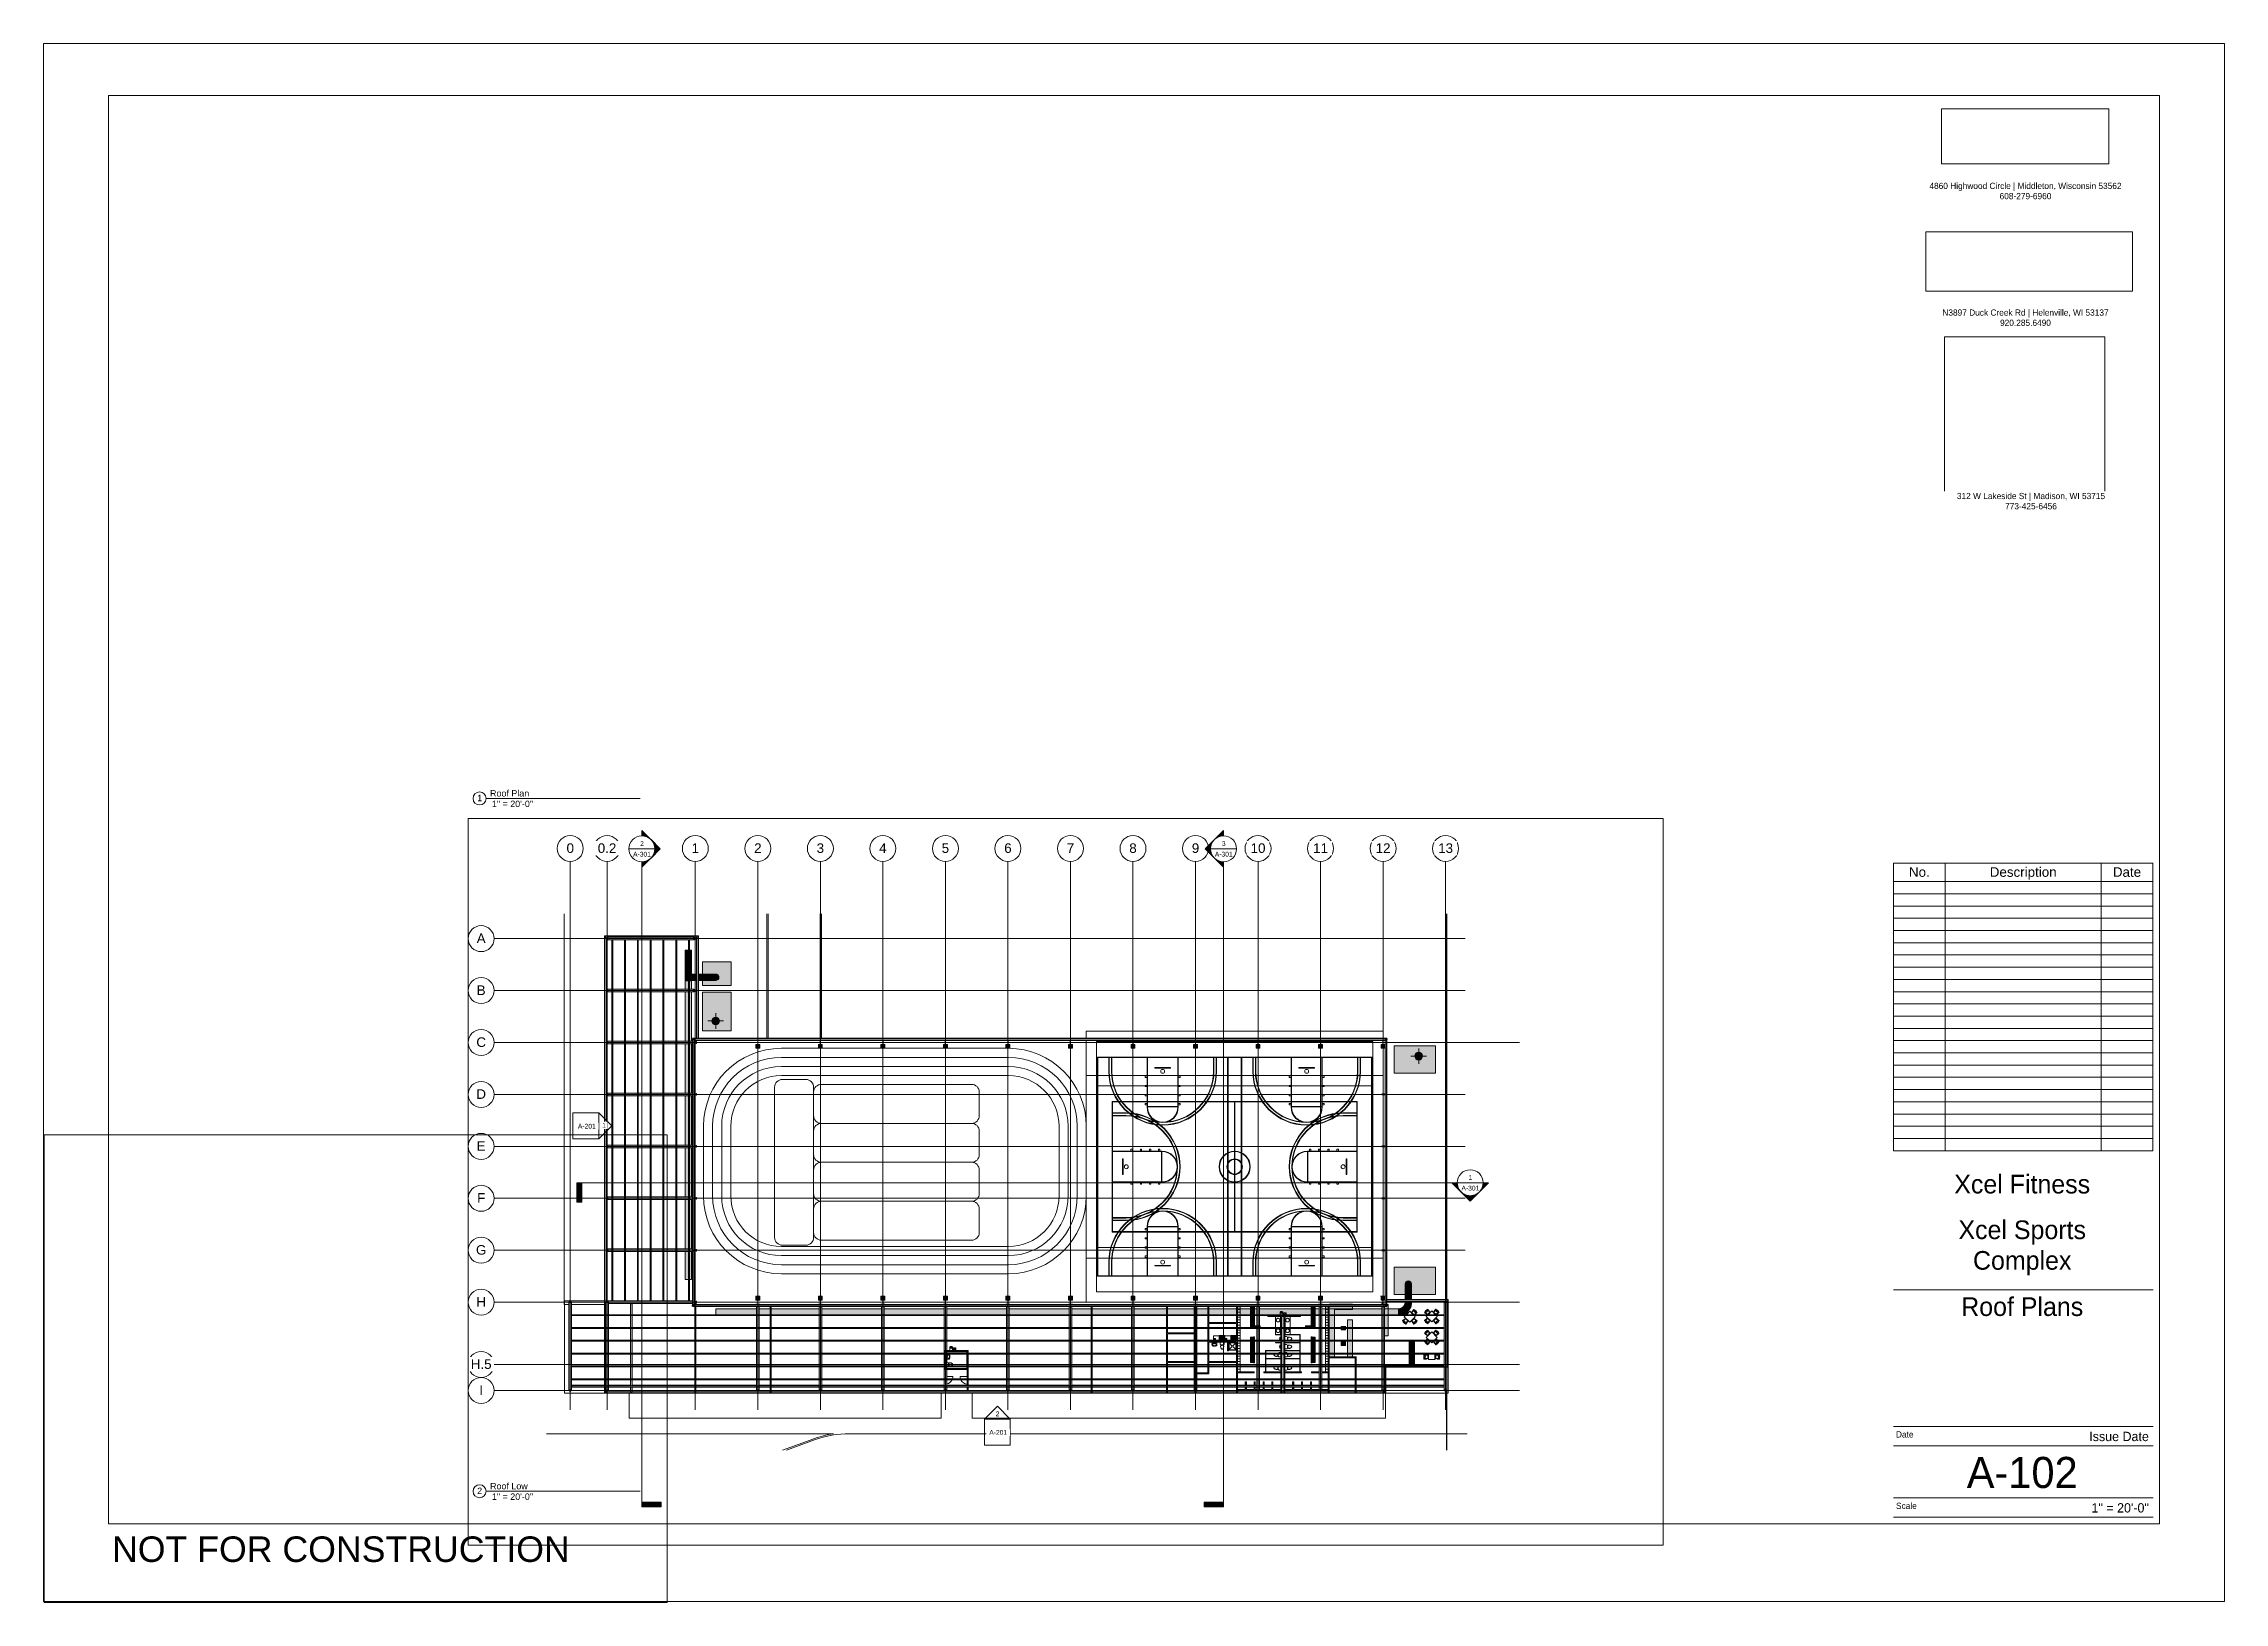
# Paper-space layout 'Layout1' of a CAD drawing. Header units: inches. Extents: x 0 to 42, y 0 to 30.
# The model-space entities are those that its viewports show. They can reach past a viewport. Long polylines and large blocks are cut down to what shows.
import ezdxf

# ---------------------------------------------------------------- set-up
doc = ezdxf.new("R2010")
doc.units = ezdxf.units.IN
doc.header["$MEASUREMENT"] = 0
for name, pattern in [('Dash 1_16_', [0.125, 0.0625, -0.0625]), ('Dash dot dot', [0.8125, 0.25, -0.1875, 0, -0.1875, 0, -0.1875]), ('Grid Line 1_2_', [0.875, 0.5, -0.125, 0.125, -0.125]), ('Hidden', [0.28125, 0.1875, -0.09375])]:
    doc.linetypes.add(name, pattern=pattern)
for name, color, linetype, lineweight in [('A-DETL', 90, 'Continuous', 9), ('A-DETL-THIN', 151, 'Continuous', 9), ('A-DOOR', 31, 'Continuous', 9), ('A-GLAZ-CWMG', 51, 'Continuous', 9), ('A-PROP-SBCK', 71, 'Hidden', 25), ('A-ROOF', 132, 'Continuous', 9), ('A-SITE-CURB', 90, 'Continuous', 9), ('A-SITE-ROAD', 130, 'Continuous', 9), ('A-SITE-SWLK', 140, 'Continuous', 9), ('A-WALL', 113, 'Continuous', 9), ('C-TOPO', 7, 'Continuous', 9), ('G-ANNO-SCHD', 231, 'Continuous', 9), ('G-ANNO-SYMB', 111, 'Continuous', 9), ('G-ANNO-TTLB', 6, 'Continuous', 9), ('G-ANNO-TTLB-MEDM', 33, 'Continuous', 20), ('G-ANNO-TTLB-THIN', 151, 'Continuous', 9), ('I-FURN', 30, 'Continuous', 9), ('I-WALL', 2, 'Continuous', 9), ('M-EQPM', 50, 'Continuous', 9), ('M-HVAC-DUCT', 70, 'Continuous', 9), ('M-HVAC-DUCT-ANNO', 70, 'Continuous', 9), ('M-HVAC-DUCT-CNTR', 70, 'Continuous', 9), ('P-SANR-FIXT', 6, 'Continuous', 9), ('Q-CASE', 31, 'Continuous', 9), ('Q-SPCQ', 91, 'Continuous', 9), ('S-BEAM', 12, 'Continuous', 9), ('S-COLS', 52, 'Continuous', 9), ('S-GRID', 1, 'Continuous', 9), ('S-GRID-IDEN', 1, 'Continuous', 9)]:
    doc.layers.add(name, color=color, linetype=linetype, lineweight=lineweight)
doc.layers.add('G-ANNO-NPLT', color=191, linetype='Continuous', plot=False)
doc.styles.add('Arial', font='arial.ttf', dxfattribs={"height": 44.258982})
doc.styles.add('Arial_1', font='arial.ttf', dxfattribs={"height": 22.129491})
doc.styles.add('Arial_2', font='arial.ttf', dxfattribs={"height": 0.491766})
doc.styles.add('Arial_3', font='arial.ttf', dxfattribs={"height": 0.122942})
doc.styles.add('Arial_4', font='arial.ttf', dxfattribs={"height": 0.184412})
doc.styles.add('Century Gothic', font='GOTHIC.TTF', dxfattribs={"height": 0.119759})
doc.styles.add('Century Gothic_1', font='GOTHIC.TTF', dxfattribs={"height": 0.179639})
doc.styles.add('Century Gothic_2', font='GOTHIC.TTF', dxfattribs={"height": 0.598797})
doc.styles.add('Century Gothic_3', font='GOTHIC.TTF', dxfattribs={"height": 0.359278})
picture_1 = doc.add_image_def('image1.jpg', size_in_pixel=(232, 76))
picture_2 = doc.add_image_def('image2.jpg', size_in_pixel=(900, 259))
picture_3 = doc.add_image_def('image3.jpg', size_in_pixel=(939, 939))
pattern_1 = [(45, (6076.408, 0), (-23.758788, 23.758788), []), (45, (6076.408, 36), (-23.758788, 23.758788), [])]

psp = doc.layouts.get("Layout1")

msp = doc.modelspace()

# ---------------------------------------------------------------- texts
at = {"layer": 'G-ANNO-SYMB', "attachment_point": 2, "line_spacing_factor": 0.938532, "style": 'Arial_1'}
for s, insert, char_height, width in [('2', (28626.389, -20219.678), 22.129, 20.52), ('3', (31315.271, -20219.678), 22.129, 20.52), ('A-301', (28626.389, -20268.769), 22.1295, 98.28), ('A-301', (31315.271, -20268.769), 22.1295, 98.28), ('1', (32455.227, -21762.698), 22.129, 20.52), ('A-301', (32455.227, -21811.789), 22.1295, 98.28)]:
    msp.add_mtext(s, dxfattribs=dict(at, insert=insert, char_height=char_height, width=width))

# ---------------------------------------------------------------- blocks, each defined once
blk = doc.blocks.new('E1 30 x 42 Horizontal - E1 30x42 Horizontal-11829-Roof Plans')
at = {"layer": 'G-ANNO-TTLB-MEDM'}
for p, q in [((1.24, 29.014), (1.24, 1.514)), ((40.74, 29.014), (1.24, 29.014)), ((40.74, 29.014), (40.74, 1.514)), ((40.615, 14.233), (35.615, 14.233)), ((35.615, 6.02), (40.615, 6.02)), ((1.24, 1.514), (40.74, 1.514)), ((40.615, 1.639), (35.615, 1.639))]:
    blk.add_line(p, q, dxfattribs=at)
at = {"layer": 'G-ANNO-TTLB-THIN'}
for p, q in [((-0.01, 30.014), (41.99, 30.014)), ((-0.01, 0.014), (-0.01, 30.014)), ((41.99, 0.014), (41.99, 30.014)), ((35.615, 3.389), (40.615, 3.389)), ((35.615, 3.014), (40.615, 3.014)), ((35.615, 2.014), (40.615, 2.014)), ((-0.01, 0.014), (41.99, 0.014))]:
    blk.add_line(p, q, dxfattribs=at)
at = {"layer": 'G-ANNO-TTLB', "insert": (1.307, 1.27), "char_height": 0.49177, "width": 10.47, "attachment_point": 1, "line_spacing_factor": 0.938532, "style": 'Arial_2'}
blk.add_mtext('NOT FOR CONSTRUCTION', dxfattribs=at)
at = {"layer": 'G-ANNO-TTLB'}
image = blk.add_image(picture_1, insert=(36.542, 27.7), size_in_units=(3.222, 1.056), dxfattribs=at)
image.dxf.flags = 7
image = blk.add_image(picture_2, insert=(36.241, 25.244), size_in_units=(3.98, 1.145), dxfattribs=at)
image.dxf.flags = 7
image = blk.add_image(picture_3, insert=(36.599, 21.275), size_in_units=(3.09, 3.09), dxfattribs=at)
image.dxf.flags = 7
at = {"layer": 'G-ANNO-TTLB', "line_spacing_factor": 0.984117, "style": 'Century Gothic', "bg_fill": 3, "box_fill_scale": 1.25, "bg_fill_color": 0, "bg_fill_transparency": 0}
for s, insert, char_height, width, attachment_point in [('4860 Highwood Circle | Middleton, Wisconsin 53562\\P608-279-6960', (38.159, 27.334), 0.11976, 4.914, 2), ('N3897 Duck Creek Rd | Helenville, WI 53137\\P920.285.6490', (38.159, 24.895), 0.11976, 4.1535, 2), ('312 W Lakeside St | Madison, WI 53715\\P773-425-6456', (38.265, 21.363), 0.11976, 3.666, 2), ('Date', (35.665, 3.294), 0.1198, 0.4725, 1), ('Scale', (35.665, 1.919), 0.1198, 0.5265, 1)]:
    blk.add_mtext(s, dxfattribs=dict(at, insert=insert, char_height=char_height, width=width, attachment_point=attachment_point))
blk = doc.blocks.new('Viewport - View Title-1830-Roof Plans')
at = {"layer": 'G-ANNO-TTLB'}
for start, end in [(0, 180), (180, 360)]:
    blk.add_arc((-0.125, 0), 0.125, start, end, dxfattribs=at)
blk = doc.blocks.new('HSS-Hollow Structural Section-Column - HSS6X6X1_4-556719-Roof Low')
at = {"layer": 'S-COLS'}
h = blk.add_hatch(color=256, dxfattribs=at)
h.paths.add_polyline_path([(-2.767, 2.938), (-2.938, 2.767), (-3, 2.534), (-2.736, 2.65)], flags=0)
h.paths.add_polyline_path([(-2.534, 3), (-2.767, 2.938), (-2.651, 2.736)], flags=0)
h.paths.add_polyline_path([(2.534, 3), (-2.534, 3), (-2.534, 2.767), (2.534, 2.767)], flags=0)
h.paths.add_polyline_path([(2.767, 2.938), (2.736, 2.65), (3, 2.534), (2.938, 2.767)], flags=0)
h.paths.add_polyline_path([(2.534, 3), (2.65, 2.736), (2.767, 2.938)], flags=0)
h.paths.add_polyline_path([(2.938, -2.767), (2.65, -2.736), (2.534, -3), (2.767, -2.938)], flags=0)
h.paths.add_polyline_path([(3, -2.534), (2.736, -2.651), (2.938, -2.767)], flags=0)
h.paths.add_polyline_path([(3, 2.534), (2.767, 2.534), (2.767, -2.534), (3, -2.534)], flags=0)
h.paths.add_polyline_path([(-2.938, -2.767), (-2.767, -2.938), (-2.534, -3), (-2.651, -2.736)], flags=0)
h.paths.add_polyline_path([(-3, -2.534), (-2.938, -2.767), (-2.736, -2.651)], flags=0)
h.paths.add_polyline_path([(-3, 2.534), (-3, -2.534), (-2.767, -2.534), (-2.767, 2.534)], flags=0)
h.paths.add_polyline_path([(2.534, -2.767), (-2.534, -2.767), (-2.534, -3), (2.534, -3)], flags=0)
for p, q in [((-2.534, 3), (2.534, 3)), ((-3, -2.534), (-3, 2.534)), ((-2.767, 2.534), (-2.767, -2.534)), ((2.534, 2.767), (-2.534, 2.767)), ((2.767, -2.534), (2.767, 2.534)), ((3, 2.534), (3, -2.534)), ((-2.534, -2.767), (2.534, -2.767)), ((2.534, -3), (-2.534, -3))]:
    blk.add_line(p, q, dxfattribs=at)
for centre, radius, start, end in [((-2.534, 2.534), 0.466, 90, 180), ((2.534, 2.534), 0.466, 360, 90), ((-2.534, 2.534), 0.233, 90, 180), ((2.534, 2.534), 0.233, 0, 90), ((-2.534, -2.534), 0.466, 180, 270), ((-2.534, -2.534), 0.233, 180, 270), ((2.534, -2.534), 0.466, 270, 360), ((2.534, -2.534), 0.233, 270, 360)]:
    blk.add_arc(centre, radius, start, end, dxfattribs=at)
blk = doc.blocks.new('Mechanical Equipment 1 - Mechanical Equipment 1-405455-Roof Low')
at = {"layer": 'M-EQPM'}
h = blk.add_hatch(color=256, dxfattribs=at)
h.paths.add_polyline_path([(26026.186, -22314.053), (26218.337, -22314.053), (26218.337, -22188.053), (26026.186, -22188.053), (26026.186, -22259.226)], flags=0)
h.paths.add_polyline_path([(26092.126, -22281.016), (26089.521, -22280.788), (26086.996, -22280.111), (26084.626, -22279.006), (26082.484, -22277.506), (26080.635, -22275.657), (26079.136, -22273.516), (26078.031, -22271.146), (26077.354, -22268.62), (26077.126, -22266.016), (26077.354, -22263.411), (26078.031, -22260.885), (26079.136, -22258.516), (26080.635, -22256.374), (26082.484, -22254.525), (26084.626, -22253.025), (26086.996, -22251.92), (26089.521, -22251.244), (26092.126, -22251.016), (26094.731, -22251.244), (26097.256, -22251.92), (26099.626, -22253.025), (26101.768, -22254.525), (26103.617, -22256.374), (26105.116, -22258.516), (26106.221, -22260.885), (26106.898, -22263.411), (26107.126, -22266.016), (26106.821, -22268.909), (26106.221, -22271.146), (26105.116, -22273.516), (26103.617, -22275.657), (26101.768, -22277.506), (26099.626, -22279.006), (26097.256, -22280.111), (26094.731, -22280.788)], flags=0)
for p, q in [((26218.337, -22188.053), (26026.186, -22188.053)), ((26026.186, -22188.053), (26026.186, -22314.053)), ((26218.337, -22314.053), (26218.337, -22188.053)), ((26026.186, -22314.053), (26218.337, -22314.053))]:
    blk.add_line(p, q, dxfattribs=at)
blk = doc.blocks.new('Mechanical Equipment 2 - Mechanical Equipment 1-405507-Roof Low')
at = {"layer": 'M-EQPM'}
blk.add_hatch(color=256, dxfattribs=at).paths.add_polyline_path([(26218.337, -22314.053), (26218.337, -22188.053), (26026.186, -22188.053), (26026.186, -22314.053), (26097.931, -22314.053)], flags=0)
for p, q in [((26218.337, -22188.053), (26026.186, -22188.053)), ((26026.186, -22188.053), (26026.186, -22314.053)), ((26218.337, -22314.053), (26218.337, -22188.053)), ((26026.186, -22314.053), (26218.337, -22314.053))]:
    blk.add_line(p, q, dxfattribs=at)
blk = doc.blocks.new('Mechanical Equipment 3 - Mechanical Equipment 1-405539-Roof Low')
at = {"layer": 'M-EQPM'}
h = blk.add_hatch(color=256, dxfattribs=at)
h.paths.add_polyline_path([(26010.927, -22143.214), (26134.157, -22143.214), (26134.157, -22033.152), (26000.511, -22033.152), (26000.511, -22143.214)], flags=0)
h.paths.add_polyline_path([(26062.157, -22120.098), (26059.553, -22119.871), (26057.027, -22119.194), (26054.657, -22118.089), (26052.516, -22116.589), (26050.667, -22114.74), (26049.167, -22112.598), (26048.062, -22110.229), (26047.385, -22107.703), (26047.157, -22105.098), (26047.544, -22101.9), (26048.062, -22099.968), (26049.167, -22097.598), (26050.667, -22095.457), (26052.516, -22093.608), (26054.657, -22092.108), (26057.027, -22091.003), (26059.553, -22090.326), (26062.157, -22090.098), (26064.762, -22090.326), (26067.288, -22091.003), (26069.813, -22092.217), (26071.799, -22093.608), (26073.648, -22095.457), (26075.148, -22097.598), (26076.253, -22099.968), (26076.93, -22102.494), (26077.157, -22105.098), (26076.93, -22107.703), (26076.253, -22110.229), (26075.148, -22112.598), (26073.648, -22114.74), (26071.799, -22116.589), (26069.657, -22118.089), (26067.288, -22119.194), (26064.762, -22119.871)], flags=0)
for p, q in [((26134.157, -22033.152), (26000.511, -22033.152)), ((26000.511, -22033.152), (26000.511, -22143.214)), ((26134.157, -22143.214), (26134.157, -22033.152)), ((26000.511, -22143.214), (26134.157, -22143.214))]:
    blk.add_line(p, q, dxfattribs=at)
blk = doc.blocks.new('Mechanical Equipment 4 - Mechanical Equipment 1-405625-Roof Low')
at = {"layer": 'M-EQPM'}
blk.add_hatch(color=256, dxfattribs=at).paths.add_polyline_path([(26010.927, -22143.214), (26134.157, -22143.214), (26134.157, -21963.726), (26000.511, -21963.726), (26000.511, -22143.214)], flags=0)
for p, q in [((26134.157, -21963.726), (26000.511, -21963.726)), ((26000.511, -21963.726), (26000.511, -22143.214)), ((26134.157, -22143.214), (26134.157, -21963.726)), ((26000.511, -22143.214), (26134.157, -22143.214))]:
    blk.add_line(p, q, dxfattribs=at)
blk = doc.blocks.new('Girt_C - 8_D-560232-Roof Low')
at = {"layer": 'S-BEAM'}
h = blk.add_hatch(color=256, dxfattribs=at)
h.paths.add_polyline_path([(25986.203, -22765.053), (25986.203, -22742.641), (25981.59, -22742.641), (25981.559, -22754.56), (25978.578, -22754.56), (25978.578, -22765.053), (25981.559, -22765.053)], flags=0)
h.paths.add_polyline_path([(25986.203, -22734.232), (25986.203, -22708.192), (25981.59, -22708.192), (25981.59, -22734.232)], flags=0)
h.paths.add_polyline_path([(25981.59, -22703.764), (25986.203, -22703.764), (25986.203, -22649.008), (25981.59, -22649.008), (25981.59, -22685.297)], flags=0)
h = blk.add_hatch(color=256, dxfattribs=at)
h.paths.add_polyline_path([(25986.39, -22765.053), (25986.335, -22742.641), (25986.203, -22742.641), (25986.203, -22765.053), (25986.335, -22765.053)], flags=0)
h.paths.add_polyline_path([(25986.203, -22734.232), (25986.39, -22734.232), (25986.335, -22708.192), (25986.203, -22708.192), (25986.203, -22733.714)], flags=0)
h.paths.add_polyline_path([(25986.203, -22703.764), (25986.39, -22703.764), (25986.331, -22649.008), (25986.203, -22649.008), (25986.203, -22685.297)], flags=0)
blk.add_hatch(color=256, dxfattribs=at).paths.add_polyline_path([(25978.574, -22761.24), (25978.578, -22761.24), (25978.566, -22754.56), (25978.39, -22754.56), (25978.445, -22761.108), (25978.574, -22761.236)], flags=0)
for p, q in [((25986.39, -22703.764), (25986.39, -22649.008)), ((25986.39, -22734.232), (25986.39, -22708.192)), ((25986.39, -22765.053), (25986.39, -22742.641)), ((25978.39, -22754.56), (25978.39, -22755.519)), ((25978.39, -22760.587), (25978.39, -22765.053)), ((25986.203, -22765.053), (25978.578, -22765.053)), ((25986.39, -22765.053), (25986.203, -22765.053))]:
    blk.add_line(p, q, dxfattribs=at)
blk = doc.blocks.new('Girt_C - 8_D-560233-Roof Low')
at = {"layer": 'S-BEAM'}
h = blk.add_hatch(color=256, dxfattribs=at)
h.paths.add_polyline_path([(25978.578, -22761.24), (25978.39, -22761.053), (22504.39, -22761.112), (22504.39, -22761.24), (25964.934, -22761.24)], flags=0)
h.paths.add_polyline_path([(22473.766, -22761.24), (22496.39, -22761.24), (22496.39, -22761.053), (22385.335, -22761.108), (22385.203, -22761.24), (22440.517, -22761.24)], flags=0)
for points in [[(25981.559, -22768.865), (25982.39, -22768.865), (25982.39, -22761.24), (22504.39, -22761.24), (22504.281, -22765.053), (22496.39, -22765.053), (22496.39, -22761.24), (22381.39, -22761.24), (22381.39, -22768.865), (25964.934, -22768.865)], [(25982.39, -22769.053), (25982.39, -22768.865), (22381.39, -22768.865), (22381.39, -22769.053), (25981.559, -22769.053)]]:
    blk.add_hatch(color=256, dxfattribs=at).paths.add_polyline_path(points, flags=0)
for p, q in [((22385.856, -22761.053), (22381.39, -22761.053)), ((22496.39, -22761.053), (22390.924, -22761.053)), ((22793.856, -22761.053), (22504.39, -22761.053)), ((23082.856, -22761.053), (22798.924, -22761.053)), ((23371.856, -22761.053), (23087.924, -22761.053)), ((23660.856, -22761.053), (23376.924, -22761.053)), ((23949.856, -22761.053), (23665.924, -22761.053)), ((24238.856, -22761.053), (23954.924, -22761.053)), ((24527.856, -22761.053), (24243.924, -22761.053)), ((24816.856, -22761.053), (24532.924, -22761.053)), ((25105.856, -22761.053), (24821.924, -22761.053)), ((25394.856, -22761.053), (25110.924, -22761.053)), ((25683.856, -22761.053), (25399.924, -22761.053)), ((25972.856, -22761.053), (25688.924, -22761.053)), ((25982.39, -22761.053), (25977.924, -22761.053)), ((22381.39, -22768.865), (22381.39, -22761.24)), ((25982.39, -22761.24), (25982.39, -22768.865)), ((22381.39, -22769.053), (22381.39, -22768.865)), ((25982.39, -22768.865), (25982.39, -22769.053)), ((22381.39, -22769.053), (25982.39, -22769.053))]:
    blk.add_line(p, q, dxfattribs=at)
blk = doc.blocks.new('Girt_C - 8_D-560234-Roof Low')
at = {"layer": 'S-BEAM'}
blk.add_hatch(color=256, dxfattribs=at).paths.add_polyline_path([(26247.553, -22641.24), (26258.19, -22641.234), (26258.19, -22641.053), (25982.39, -22641.108), (25982.39, -22641.24), (26230.928, -22641.24)], flags=0)
h = blk.add_hatch(color=256, dxfattribs=at)
h.paths.add_polyline_path([(26271.39, -22648.865), (26271.39, -22645.053), (26270.59, -22645.053), (26270.59, -22648.865)], flags=0)
h.paths.add_polyline_path([(26258.19, -22648.865), (26258.19, -22641.24), (25982.39, -22641.24), (25982.39, -22644.581), (26257.69, -22644.581), (26257.69, -22648.865)], flags=0)
h = blk.add_hatch(color=256, dxfattribs=at)
h.paths.add_polyline_path([(26271.39, -22649.053), (26271.39, -22648.865), (26270.59, -22648.866), (26270.59, -22649.053)], flags=0)
h.paths.add_polyline_path([(26258.19, -22649.053), (26258.19, -22648.865), (26257.69, -22648.937), (26257.69, -22649.008), (26230.928, -22649.053)], flags=0)
for p, q in [((26258.19, -22641.053), (25982.39, -22641.053)), ((25982.39, -22641.24), (25982.39, -22641.053)), ((25982.39, -22644.581), (25982.39, -22641.24)), ((26271.39, -22645.053), (26271.39, -22648.865)), ((25982.39, -22649.053), (26258.19, -22649.053)), ((26270.59, -22649.053), (26271.39, -22649.053)), ((26271.39, -22648.865), (26271.39, -22649.053))]:
    blk.add_line(p, q, dxfattribs=at)
blk = doc.blocks.new('Casework 1 - Casework 1-456223-Roof Low')
at = {"layer": 'Q-CASE'}
h = blk.add_hatch(color=256, dxfattribs=at)
h.paths.add_polyline_path([(25834.39, -22590.662), (25834.39, -22577.825), (25810.39, -22577.825), (25810.39, -22590.662), (25831.937, -22590.662)], flags=0)
h.paths.add_polyline_path([(25726.39, -22590.662), (25750.39, -22590.662), (25750.39, -22577.825), (25726.39, -22577.825)], flags=0)
h.paths.add_polyline_path([(25831.937, -22573.397), (25834.39, -22573.397), (25834.39, -22518.641), (25810.39, -22518.641), (25810.39, -22573.397)], flags=0)
h.paths.add_polyline_path([(25750.39, -22573.397), (25750.39, -22518.641), (25726.39, -22518.641), (25726.39, -22573.397), (25728.281, -22573.397)], flags=0)
h.paths.add_polyline_path([(25726.39, -22514.213), (25750.39, -22514.213), (25750.39, -22459.458), (25726.39, -22459.458), (25726.39, -22479.628)], flags=0)
h.paths.add_polyline_path([(25810.39, -22514.213), (25834.39, -22514.213), (25834.39, -22459.458), (25810.39, -22459.458), (25810.39, -22479.628)], flags=0)
h.paths.add_polyline_path([(25750.39, -22455.03), (25750.39, -22400.274), (25726.39, -22400.274), (25726.39, -22455.03), (25741.247, -22455.03)], flags=0)
h.paths.add_polyline_path([(25834.39, -22455.03), (25834.39, -22419.553), (25810.39, -22419.553), (25810.39, -22455.03), (25831.937, -22455.03)], flags=0)
h.paths.add_polyline_path([(25747.729, -22395.846), (25750.39, -22395.846), (25750.39, -22371.553), (25834.39, -22371.553), (25834.39, -22356.053), (25726.39, -22356.053), (25726.39, -22395.846), (25732.19, -22395.846)], flags=0)
h.paths.add_polyline_path([(25726.89, -22348.053), (25834.39, -22348.053), (25834.39, -22347.553), (25726.39, -22347.553), (25726.39, -22348.053)], flags=0)
for p, q in [((25834.39, -22347.553), (25726.39, -22347.553)), ((25726.39, -22347.553), (25726.39, -22348.053)), ((25834.39, -22348.053), (25834.39, -22347.553)), ((25726.39, -22356.053), (25726.39, -22395.846)), ((25834.39, -22371.553), (25834.39, -22356.053)), ((25750.39, -22395.846), (25750.39, -22371.553)), ((25750.39, -22371.553), (25834.39, -22371.553)), ((25726.39, -22400.274), (25726.39, -22455.03)), ((25750.39, -22455.03), (25750.39, -22400.274)), ((25834.39, -22419.553), (25810.39, -22419.553)), ((25810.39, -22419.553), (25810.39, -22455.03)), ((25834.39, -22455.03), (25834.39, -22419.553)), ((25726.39, -22459.458), (25726.39, -22514.213)), ((25750.39, -22514.213), (25750.39, -22459.458)), ((25810.39, -22459.458), (25810.39, -22514.213)), ((25834.39, -22514.213), (25834.39, -22459.458)), ((25726.39, -22518.641), (25726.39, -22573.397)), ((25750.39, -22573.397), (25750.39, -22518.641)), ((25810.39, -22518.641), (25810.39, -22573.397)), ((25834.39, -22573.397), (25834.39, -22518.641)), ((25726.39, -22577.825), (25726.39, -22590.662)), ((25750.39, -22590.662), (25750.39, -22577.825)), ((25810.39, -22577.825), (25810.39, -22590.662)), ((25834.39, -22590.662), (25834.39, -22577.825)), ((25726.39, -22590.662), (25750.39, -22590.662)), ((25810.39, -22590.662), (25834.39, -22590.662))]:
    blk.add_line(p, q, dxfattribs=at)
blk = doc.blocks.new('Toilet-Domestic-3D - Toilet-Domestic-3D-461878-Roof Low')
at = {"layer": 'P-SANR-FIXT'}
for p, q in [((9.976, 15.776), (9.976, 11.75)), ((6.25, 8.024), (-6.25, 8.024)), ((-4.862, 8.024), (-5.209, 5)), ((4.862, 8.024), (5.209, 5)), ((-1, 6), (-3.836, 5.5)), ((1, 6), (-1, 6)), ((3.836, 5.5), (1, 6)), ((-3.836, 5.5), (-5.209, 5)), ((5.209, 5), (3.836, 5.5)), ((-5.209, 5), (-6.401, 4)), ((6.401, 4), (5.209, 5)), ((-6.401, 4), (-6.74, 3.402)), ((6.968, 3), (6.401, 4)), ((7.236, 2), (6.968, 3)), ((7.413, 0.996), (7.236, 2)), ((7.5, 0), (7.413, 0.996)), ((7.326, -1.992), (7.5, 0)), ((6.788, -4), (7.326, -1.992)), ((-6.74, -4.13), (-6.06, -6)), ((6.06, -6), (6.788, -4)), ((-6.06, -6), (-5.127, -8)), ((5.127, -8), (6.06, -6)), ((-5.127, -8), (-3.74, -10)), ((3.74, -10), (5.127, -8)), ((-3.74, -10), (-2.74, -11)), ((2.74, -11), (3.74, -10)), ((-2.74, -11), (-1.874, -11.5)), ((1.874, -11.5), (2.74, -11)), ((-1.874, -11.5), (-0.5, -12)), ((0.5, -12), (1.874, -11.5)), ((-0.5, -12), (0.5, -12))]:
    blk.add_line(p, q, dxfattribs=at)
for centre, start, end in [((6.25, 11.75), 270, 360), ((-6.25, 11.75), 262.1052, 270)]:
    blk.add_arc(centre, 3.726, start, end, dxfattribs=at)
blk = doc.blocks.new('Sink-Bathroom-Kohler-Pinoir-2035-8 - Vitreous_China-0-White-465379-Roof Low')
at = {"layer": 'P-SANR-FIXT'}
for centre, radius, start, end in [((23962.42, -22697.07), 106.581, 86.21998, 92.06048), ((23962.42, -22697.07), 106.325, 86.21461, 92.06544), ((23969.46, -22592.252), 1.532, 23.6698, 90.4943), ((23962.42, -22697.07), 105.911, 86.20455, 92.07353), ((23969.46, -22592.252), 0.862, 23.6698, 91.9217), ((23969.46, -22592.252), 1.276, 23.6698, 90.9035), ((23947.59, -22601.839), 24.741, 336.3302, 23.6698), ((23947.59, -22601.839), 25.155, 336.3274, 23.6698), ((23947.59, -22601.839), 25.411, 336.3258, 23.6698), ((23964.941, -22597.334), 4.895, 33.5514, 140.6366), ((23964.941, -22597.334), 4.26, 33.3558, 140.4225), ((23971.47, -22601.84), 12.818, 143.5725, 216.4275), ((23971.47, -22601.84), 12.183, 143.6508, 216.3492), ((23959.179, -22601.84), 12.202, 323.7683, 36.2317), ((23959.179, -22601.84), 11.567, 323.6931, 36.3069), ((23961.265, -22601.84), 0.934, 90, 270), ((23961.265, -22601.84), 0.934, 270, 90), ((23964.941, -22606.347), 4.26, 219.5775, 326.6442), ((23964.941, -22606.347), 4.895, 219.3634, 326.4486), ((23969.451, -22611.415), 0.875, 268.7073, 335.9447), ((23969.451, -22611.415), 1.289, 269.6035, 336.0123), ((23969.451, -22611.415), 1.545, 269.9655, 336.0395), ((23962.42, -22506.61), 105.911, 267.92647, 273.79545), ((23962.42, -22506.61), 106.325, 267.93456, 273.78649), ((23962.42, -22506.61), 106.581, 267.93952, 273.78169)]:
    blk.add_arc(centre, radius, start, end, dxfattribs=at)
blk = doc.blocks.new('Drinking_Fountain-Haws_Corporation-Wall_Mounted_1119 - 1119-477162-Roof Low')
at = {"layer": 'P-SANR-FIXT'}
for p, q in [((13.067, 19.621), (13.067, 4.82)), ((25.067, 4.82), (25.067, 19.621)), ((29.067, 13.871), (29.067, 4.82)), ((41.067, 4.82), (41.067, 13.871)), ((43.067, 4.82), (11.067, 4.82)), ((11.067, 4.82), (11.067, 4.32)), ((43.067, 4.32), (43.067, 4.82)), ((11.067, 4.32), (43.067, 4.32))]:
    blk.add_line(p, q, dxfattribs=at)
for centre, radius in [((22.938, 20.671), 0.625), ((19.067, 16.82), 1.125), ((38.942, 14.944), 0.625), ((35.067, 11.07), 1.125)]:
    blk.add_circle(centre, radius, dxfattribs=at)
for centre, radius, start, end in [((16.067, 19.621), 3, 97.5776, 180), ((19.067, -2.93), 25.75, 82.4224, 97.5776), ((22.067, 19.621), 3, 360, 82.4224), ((32.067, 13.871), 3, 97.5776, 180), ((35.067, -8.68), 25.75, 82.4224, 97.5776), ((38.067, 13.871), 3, 360, 82.4224)]:
    blk.add_arc(centre, radius, start, end, dxfattribs=at)
for centre, ratio in [((19.067, 17.945), 0.786373), ((35.067, 12.195), 0.786365)]:
    blk.add_ellipse(centre, major_axis=(-5.246, 0), ratio=ratio, dxfattribs=at)
blk = doc.blocks.new('Rectangular Mullion - Rectangular Mullion 1-477608-Roof Low')
at = {"layer": 'A-GLAZ-CWMG'}
blk.add_hatch(color=256, dxfattribs=at).paths.add_polyline_path([(-0.233, 0.75), (-0.233, -3.25), (-2, -3.25), (-2, 0.75)], flags=0)
for p, q in [((-2, -3.25), (-2, 0.75)), ((-2, 0.75), (-0.233, 0.75)), ((-0.233, -3.25), (-2, -3.25))]:
    blk.add_line(p, q, dxfattribs=at)
blk = doc.blocks.new('Door_Single_Storefront - one-477610-Roof Low')
at = {"layer": 'A-DOOR'}
blk.add_line((-18, 36), (-18, 7.95), dxfattribs=at)
for start, end in [(72.4292, 90), (12.7938, 64.8448)]:
    blk.add_arc((-18, 0), 36, start, end, dxfattribs=at)
blk = doc.blocks.new('Rectangular Mullion - Rectangular Mullion 1-477649-Roof Low')
at = {"layer": 'A-GLAZ-CWMG'}
h = blk.add_hatch(color=256, dxfattribs=at)
h.paths.add_polyline_path([(23949.89, -22759.053), (23953.89, -22759.053), (23953.89, -22755.286), (23949.89, -22755.286)], flags=0)
h.paths.add_polyline_path([(23953.356, -22755.053), (23953.89, -22755.053), (23953.89, -22754.56), (23949.89, -22754.56), (23949.89, -22755.053)], flags=0)
for p, q in [((23949.89, -22755.054), (23949.89, -22754.56)), ((23953.89, -22754.56), (23953.89, -22755.053)), ((23949.89, -22759.053), (23949.89, -22755.286)), ((23953.89, -22755.286), (23953.89, -22759.053)), ((23953.89, -22759.053), (23949.89, -22759.053))]:
    blk.add_line(p, q, dxfattribs=at)
blk = doc.blocks.new('Rectangular Mullion - Rectangular Mullion 1-477733-Roof Low')
at = {"layer": 'A-GLAZ-CWMG'}
blk.add_hatch(color=256, dxfattribs=at).paths.add_polyline_path([(0, -0.75), (-2, -0.75), (-2, 3.25), (0, 3.25)], flags=0)
for p, q in [((-2, -0.75), (-2, 3.25)), ((-2, 3.25), (0, 3.25)), ((0, 3.25), (0, -0.75)), ((0, -0.75), (-2, -0.75))]:
    blk.add_line(p, q, dxfattribs=at)
blk = doc.blocks.new('Door_Single_Storefront - one-477735-Roof Low')
at = {"layer": 'A-DOOR'}
blk.add_line((-18, -36), (-18, -3.25), dxfattribs=at)
for start, end in [(295.1552, 354.7941), (270, 287.5708)]:
    blk.add_arc((-18, 0), 36, start, end, dxfattribs=at)
blk = doc.blocks.new('Rectangular Mullion - Rectangular Mullion 1-477730-Roof Low')
at = {"layer": 'A-GLAZ-CWMG'}
h = blk.add_hatch(color=256, dxfattribs=at)
h.paths.add_polyline_path([(24052.89, -22759.053), (24056.89, -22759.053), (24056.89, -22742.641), (24052.89, -22742.641), (24052.89, -22743.397)], flags=0)
h.paths.add_polyline_path([(24052.89, -22734.232), (24056.89, -22734.232), (24056.89, -22729.947), (24052.89, -22729.947)], flags=0)
for p, q in [((24052.89, -22734.232), (24052.89, -22729.947)), ((24056.89, -22729.947), (24056.89, -22734.232)), ((24052.89, -22759.053), (24052.89, -22742.641)), ((24056.89, -22742.641), (24056.89, -22759.053)), ((24056.89, -22759.053), (24052.89, -22759.053))]:
    blk.add_line(p, q, dxfattribs=at)
blk = doc.blocks.new('Rectangular Mullion - Rectangular Mullion 1-477731-Roof Low')
at = {"layer": 'A-GLAZ-CWMG'}
blk.add_hatch(color=256, dxfattribs=at).paths.add_polyline_path([(24056.89, -22691.947), (24056.89, -22660.84), (24052.89, -22660.84), (24052.89, -22691.947)], flags=0)
for p, q in [((24052.89, -22660.84), (24056.89, -22660.84)), ((24052.89, -22691.947), (24052.89, -22660.84)), ((24056.89, -22660.84), (24056.89, -22691.947))]:
    blk.add_line(p, q, dxfattribs=at)
blk = doc.blocks.new('Rectangular Mullion - Rectangular Mullion 1-477524-Roof Low')
at = {"layer": 'A-GLAZ-CWMG'}
h = blk.add_hatch(color=256, dxfattribs=at)
h.paths.add_polyline_path([(24052.89, -22729.947), (24056.89, -22729.947), (24056.89, -22708.192), (24052.89, -22708.192), (24052.89, -22724.031)], flags=0)
h.paths.add_polyline_path([(24052.89, -22703.764), (24056.89, -22703.764), (24056.89, -22691.947), (24052.89, -22691.947)], flags=0)
for p, q in [((24052.89, -22703.764), (24052.89, -22691.947)), ((24056.89, -22691.947), (24056.89, -22703.764)), ((24052.89, -22729.947), (24052.89, -22708.192)), ((24056.89, -22708.192), (24056.89, -22729.947))]:
    blk.add_line(p, q, dxfattribs=at)
blk = doc.blocks.new('Falcon 7700 Series Pedestal Base - 36_ Square Top x 30_ - Wheelchair Height-460525-Roof Low')
at = {"layer": 'I-FURN'}
for p, q in [((6.514, 18), (-18, 18)), ((-18, 18), (-18, -6.514)), ((18, 18), (12.776, 18)), ((18, -18), (18, 18)), ((-18, -12.776), (-18, -18)), ((-18, -18), (18, -18))]:
    blk.add_line(p, q, dxfattribs=at)
blk = doc.blocks.new('HermanMiller_Collection_Air-Chair_SideChair_Arms - Arms-457867-Roof Low')
at = {"layer": 'I-FURN'}
for p, q in [((-3.554, 10.025), (-8.454, 10.453)), ((2.045, 10.2), (-0.694, 10.453)), ((-8.454, 9.454), (-5.467, 9.178)), ((-3.346, 9.015), (-0.599, 8.804)), ((0.767, 8.785), (2.202, 9.223)), ((9.316, 9.334), (8.785, 8.803)), ((-0.344, 8.325), (-0.599, 8.804)), ((-0.599, 8.804), (0.375, 8.73)), ((8.785, 8.803), (-0.344, 8.325)), ((9.175, 7.942), (10.008, 8.641)), ((6.446, 7.571), (7.616, 7.573)), ((8.702, 6.353), (8.702, -6.353)), ((9.519, -6.689), (9.519, 6.689)), ((-3.602, 1.347), (-3.602, -1.347)), ((-2.352, -1.347), (-2.352, 1.347)), ((6.446, -7.571), (7.616, -7.573)), ((-0.599, -8.804), (-0.344, -8.325)), ((-0.344, -8.325), (8.715, -8.8)), ((9.391, -8.123), (9.175, -7.942)), ((-3.346, -9.015), (-0.599, -8.804)), ((0.375, -8.73), (-0.599, -8.804)), ((2.202, -9.223), (0.767, -8.785)), ((-5.467, -9.178), (-8.454, -9.454)), ((-8.454, -10.453), (-3.554, -10.025)), ((-0.694, -10.453), (2.045, -10.2))]:
    blk.add_line(p, q, dxfattribs=at)
for centre, radius, start, end in [((-8.454, 9.954), 0.5, 90, 270), ((-1.252, 4.414), 6.064, 84.7201, 112.311), ((2.056, 9.701), 0.499, 287, 91.3054), ((-2.46, 4.971), 5.171, 102.2096, 125.548), ((-1.505, 1.66), 8.498, 117.7851, 152.2149), ((-0.653, 0.756), 8.687, 90.7893, 148.9202), ((-0.507, -9.878), 19.322, 84.4222, 90.7893), ((0.442, 9.255), 0.53, 159.7405, 262.7198), ((1.808, 9.636), 0.521, 212.9555, 275.0445), ((9.662, 8.987), 0.49, 315, 135), ((0.446, 9.651), 0.924, 265.6115, 290.3639), ((7.556, 6.823), 1.968, 356.1033, 34.6542), ((6.58, -76.669), 84.24, 90.09111, 95.46765), ((7.618, 6.482), 1.092, 353.2467, 90.0911), ((-0.918, 1.662), 5.552, 95.4677, 123.4626), ((-0.225, 0.831), 6.628, 124.5004, 148.6439), ((9.928, 0), 19.767, 163.4787, 196.5213), ((9.928, 0), 18.767, 163.7855, 196.2145), ((-7.663, 5.364), 2.082, 305.4968, 328.6439), ((-2.977, 1.347), 0.625, 360, 180), ((-2.977, -1.347), 0.625, 180, 360), ((-7.663, -5.364), 2.082, 31.3561, 54.5032), ((-0.225, -0.831), 6.628, 211.3561, 235.4996), ((-0.653, -0.756), 8.687, 211.0798, 269.2107), ((-1.505, -1.66), 8.498, 207.7851, 242.2149), ((-0.918, -1.662), 5.552, 236.5374, 264.5323), ((7.618, -6.482), 1.092, 269.9089, 6.7533), ((7.556, -6.823), 1.968, 325.3458, 3.8967), ((6.58, 76.669), 84.24, 264.53235, 269.90889), ((0.442, -9.255), 0.53, 97.2802, 200.2595), ((0.446, -9.651), 0.924, 69.6361, 94.3885), ((-8.454, -9.954), 0.5, 90, 270), ((-2.46, -4.971), 5.171, 234.452, 257.7904), ((-0.507, 9.878), 19.322, 269.2107, 275.5778), ((1.808, -9.636), 0.521, 84.9555, 147.0445), ((2.056, -9.701), 0.499, 268.6946, 73), ((-1.252, -4.414), 6.064, 247.689, 275.2799)]:
    blk.add_arc(centre, radius, start, end, dxfattribs=at)
for centre, major_axis, ratio, start_param, end_param in [((-7.464, 6.92), (0.028, 3.663), 0.320235, 2.34328, 2.536765), ((-7.871, 5.377), (-0.034, 1.792), 0.298783, 2.522217, 3.153947), ((-7.464, -6.92), (-0.028, 3.663), 0.320235, 0.604828, 0.798312), ((-7.871, -5.377), (0.034, 1.792), 0.298783, 6.270831, 6.902561)]:
    blk.add_ellipse(centre, major_axis=major_axis, ratio=ratio, start_param=start_param, end_param=end_param, dxfattribs=at)
for points in [[(-6.454, 3.668), (-6.517, 3.659), (-6.666, 3.642), (-6.9, 3.623), (-7.135, 3.609), (-7.402, 3.597), (-7.648, 3.589), (-7.83, 3.585)], [(-6.454, -3.668), (-6.517, -3.659), (-6.666, -3.642), (-6.9, -3.623), (-7.135, -3.609), (-7.402, -3.597), (-7.648, -3.589), (-7.83, -3.585)]]:
    blk.add_open_spline(points, degree=3, knots=[-1, -1, -1, -1, -0.75, -0.5, -0.375, -0.25, 0, 0, 0, 0], dxfattribs=at)
blk = doc.blocks.new('HermanMiller_Collection_Air-Chair_SideChair_Arms - Arms-460524-Roof Low')
at = {"layer": 'I-FURN'}
for p, q in [((-8.454, 10.453), (-3.554, 10.025)), ((-0.694, 10.453), (2.045, 10.2)), ((-5.467, 9.178), (-8.454, 9.454)), ((-3.346, 9.015), (-0.599, 8.804)), ((2.202, 9.223), (0.767, 8.785)), ((8.785, 8.803), (9.316, 9.334)), ((-0.599, 8.804), (-0.344, 8.325)), ((0.375, 8.73), (-0.599, 8.804)), ((-0.344, 8.325), (8.785, 8.803)), ((10.008, 8.641), (9.175, 7.942)), ((6.446, 7.571), (7.616, 7.573)), ((8.702, -6.353), (8.702, 6.353)), ((9.519, 6.689), (9.519, -6.689)), ((-3.602, -1.347), (-3.602, 1.347)), ((-2.352, 1.347), (-2.352, -1.347)), ((6.446, -7.571), (7.616, -7.573)), ((-0.344, -8.325), (-0.599, -8.804)), ((8.785, -8.803), (-0.344, -8.325)), ((9.175, -7.942), (10.008, -8.641)), ((-3.346, -9.015), (-0.599, -8.804)), ((-0.599, -8.804), (0.375, -8.73)), ((0.767, -8.785), (2.202, -9.223)), ((9.316, -9.334), (8.785, -8.803)), ((-8.454, -9.454), (-5.467, -9.178)), ((-3.554, -10.025), (-8.454, -10.453)), ((2.045, -10.2), (-0.694, -10.453))]:
    blk.add_line(p, q, dxfattribs=at)
for centre, radius, start, end in [((-8.454, 9.954), 0.5, 90, 270), ((-1.252, 4.414), 6.064, 84.7201, 112.311), ((2.056, 9.701), 0.499, 287, 91.3054), ((-2.46, 4.971), 5.171, 102.2096, 125.548), ((-1.505, 1.66), 8.498, 117.7851, 152.2149), ((-0.653, 0.756), 8.687, 90.7893, 148.9202), ((-0.507, -9.878), 19.322, 84.4222, 90.7893), ((0.442, 9.255), 0.53, 159.7405, 262.7198), ((1.808, 9.636), 0.521, 212.9555, 275.0445), ((9.662, 8.987), 0.49, 315, 135), ((0.446, 9.651), 0.924, 265.6115, 290.3639), ((7.556, 6.823), 1.968, 356.1033, 34.6542), ((6.58, -76.669), 84.24, 90.09111, 95.46765), ((7.618, 6.482), 1.092, 353.2467, 90.0911), ((-0.918, 1.662), 5.552, 95.4677, 123.4626), ((-0.225, 0.831), 6.628, 124.5004, 148.6439), ((9.928, 0), 19.767, 163.4787, 196.5213), ((9.928, 0), 18.767, 163.7855, 196.2145), ((-7.663, 5.364), 2.082, 305.4968, 328.6439), ((-2.977, 1.347), 0.625, 0, 180), ((-2.977, -1.347), 0.625, 180, 0), ((-7.663, -5.364), 2.082, 31.3561, 54.5032), ((-0.225, -0.831), 6.628, 211.3561, 235.4996), ((-0.653, -0.756), 8.687, 211.0798, 269.2107), ((-1.505, -1.66), 8.498, 207.7851, 242.2149), ((-0.918, -1.662), 5.552, 236.5374, 264.5323), ((7.618, -6.482), 1.092, 269.9089, 6.7533), ((7.556, -6.823), 1.968, 325.3458, 3.8967), ((6.58, 76.669), 84.24, 264.53235, 269.90889), ((0.442, -9.255), 0.53, 97.2802, 200.2595), ((0.446, -9.651), 0.924, 69.6361, 94.3885), ((9.662, -8.987), 0.49, 225, 45), ((-8.454, -9.954), 0.5, 90, 270), ((-2.46, -4.971), 5.171, 234.452, 257.7904), ((-0.507, 9.878), 19.322, 269.2107, 275.5778), ((1.808, -9.636), 0.521, 84.9555, 147.0445), ((2.056, -9.701), 0.499, 268.6946, 73), ((-1.252, -4.414), 6.064, 247.689, 275.2799)]:
    blk.add_arc(centre, radius, start, end, dxfattribs=at)
for centre, major_axis, ratio, start_param, end_param in [((-7.464, 6.92), (0.028, 3.663), 0.320235, 2.34328, 2.536765), ((-7.871, 5.377), (-0.034, 1.792), 0.298783, 2.522217, 3.153947), ((-7.464, -6.92), (-0.028, 3.663), 0.320235, 0.604828, 0.798312), ((-7.871, -5.377), (0.034, 1.792), 0.298783, 6.270831, 6.902561)]:
    blk.add_ellipse(centre, major_axis=major_axis, ratio=ratio, start_param=start_param, end_param=end_param, dxfattribs=at)
for points in [[(-6.454, 3.668), (-6.517, 3.659), (-6.666, 3.642), (-6.9, 3.623), (-7.135, 3.609), (-7.402, 3.597), (-7.648, 3.589), (-7.83, 3.585)], [(-6.454, -3.668), (-6.517, -3.659), (-6.666, -3.642), (-6.9, -3.623), (-7.135, -3.609), (-7.402, -3.597), (-7.648, -3.589), (-7.83, -3.585)]]:
    blk.add_open_spline(points, degree=3, knots=[-1, -1, -1, -1, -0.75, -0.5, -0.375, -0.25, 0, 0, 0, 0], dxfattribs=at)
blk = doc.blocks.new('HermanMiller_Collection_Air-Chair_SideChair_Arms - Arms-V69-Roof Low')
at = {"layer": 'I-FURN'}
for p, q in [((-8.454, 10.453), (-3.554, 10.025)), ((-0.694, 10.453), (2.045, 10.2)), ((-5.467, 9.178), (-8.454, 9.454)), ((-3.346, 9.015), (-0.599, 8.804)), ((2.202, 9.223), (0.767, 8.785)), ((-0.599, 8.804), (-0.344, 8.325)), ((0.375, 8.73), (-0.599, 8.804)), ((-0.344, 8.325), (8.715, 8.8)), ((9.391, 8.123), (9.175, 7.942)), ((6.446, 7.571), (7.616, 7.573)), ((8.702, -6.353), (8.702, 6.353)), ((9.519, 6.689), (9.519, -6.689)), ((-3.602, -1.347), (-3.602, 1.347)), ((-2.352, 1.347), (-2.352, -1.347)), ((6.446, -7.571), (7.616, -7.573)), ((-0.344, -8.325), (-0.599, -8.804)), ((8.785, -8.803), (-0.344, -8.325)), ((9.175, -7.942), (10.008, -8.641)), ((-3.346, -9.015), (-0.599, -8.804)), ((-0.599, -8.804), (0.375, -8.73)), ((0.767, -8.785), (2.202, -9.223)), ((9.316, -9.334), (8.785, -8.803)), ((-8.454, -9.454), (-5.467, -9.178)), ((-3.554, -10.025), (-8.454, -10.453)), ((2.045, -10.2), (-0.694, -10.453))]:
    blk.add_line(p, q, dxfattribs=at)
for centre, radius, start, end in [((-8.454, 9.954), 0.5, 90, 270), ((-1.252, 4.414), 6.064, 84.7201, 112.311), ((2.056, 9.701), 0.499, 287, 91.3054), ((-2.46, 4.971), 5.171, 102.2096, 125.548), ((-1.505, 1.66), 8.498, 117.7851, 152.2149), ((-0.653, 0.756), 8.687, 90.7893, 148.9202), ((-0.507, -9.878), 19.322, 84.4222, 90.7893), ((0.442, 9.255), 0.53, 159.7405, 262.7198), ((1.808, 9.636), 0.521, 212.9555, 275.0445), ((0.446, 9.651), 0.924, 265.6115, 290.3639), ((7.556, 6.823), 1.968, 356.1033, 34.6542), ((6.58, -76.669), 84.24, 90.09111, 95.46765), ((7.618, 6.482), 1.092, 353.2467, 90.0911), ((-0.918, 1.662), 5.552, 95.4677, 123.4626), ((-0.225, 0.831), 6.628, 124.5004, 148.6439), ((9.928, 0), 19.767, 163.4787, 196.5213), ((9.928, 0), 18.767, 163.7855, 196.2145), ((-7.663, 5.364), 2.082, 305.4968, 328.6439), ((-2.977, 1.347), 0.625, 0, 180), ((-2.977, -1.347), 0.625, 180, 0), ((-7.663, -5.364), 2.082, 31.3561, 54.5032), ((-0.225, -0.831), 6.628, 211.3561, 235.4996), ((-0.653, -0.756), 8.687, 211.0798, 269.2107), ((-1.505, -1.66), 8.498, 207.7851, 242.2149), ((-0.918, -1.662), 5.552, 236.5374, 264.5323), ((7.618, -6.482), 1.092, 269.9089, 6.7533), ((7.556, -6.823), 1.968, 325.3458, 3.8967), ((6.58, 76.669), 84.24, 264.53235, 269.90889), ((0.442, -9.255), 0.53, 97.2802, 200.2595), ((0.446, -9.651), 0.924, 69.6361, 94.3885), ((9.662, -8.987), 0.49, 225, 45), ((-8.454, -9.954), 0.5, 90, 270), ((-2.46, -4.971), 5.171, 234.452, 257.7904), ((-0.507, 9.878), 19.322, 269.2107, 275.5778), ((1.808, -9.636), 0.521, 84.9555, 147.0445), ((2.056, -9.701), 0.499, 268.6946, 73), ((-1.252, -4.414), 6.064, 247.689, 275.2799)]:
    blk.add_arc(centre, radius, start, end, dxfattribs=at)
for centre, major_axis, ratio, start_param, end_param in [((-7.464, 6.92), (0.028, 3.663), 0.320235, 2.34328, 2.536765), ((-7.871, 5.377), (-0.034, 1.792), 0.298783, 2.522217, 3.153947), ((-7.464, -6.92), (-0.028, 3.663), 0.320235, 0.604828, 0.798312), ((-7.871, -5.377), (0.034, 1.792), 0.298783, 6.270831, 6.902561)]:
    blk.add_ellipse(centre, major_axis=major_axis, ratio=ratio, start_param=start_param, end_param=end_param, dxfattribs=at)
for points in [[(-6.454, 3.668), (-6.517, 3.659), (-6.666, 3.642), (-6.9, 3.623), (-7.135, 3.609), (-7.402, 3.597), (-7.648, 3.589), (-7.83, 3.585)], [(-6.454, -3.668), (-6.517, -3.659), (-6.666, -3.642), (-6.9, -3.623), (-7.135, -3.609), (-7.402, -3.597), (-7.648, -3.589), (-7.83, -3.585)]]:
    blk.add_open_spline(points, degree=3, knots=[-1, -1, -1, -1, -0.75, -0.5, -0.375, -0.25, 0, 0, 0, 0], dxfattribs=at)
blk = doc.blocks.new('HermanMiller_Collection_Air-Chair_SideChair_Arms - Arms-V70-Roof Low')
at = {"layer": 'I-FURN'}
for p, q in [((-3.554, 10.025), (-8.454, 10.453)), ((2.045, 10.2), (-0.694, 10.453)), ((-8.454, 9.454), (-5.467, 9.178)), ((-3.346, 9.015), (-0.599, 8.804)), ((0.767, 8.785), (2.202, 9.223)), ((9.316, 9.334), (8.785, 8.803)), ((-0.344, 8.325), (-0.599, 8.804)), ((-0.599, 8.804), (0.375, 8.73)), ((8.785, 8.803), (-0.344, 8.325)), ((9.175, 7.942), (10.008, 8.641)), ((6.446, 7.571), (7.616, 7.573)), ((8.702, 6.353), (8.702, -6.353)), ((9.519, -6.689), (9.519, 6.689)), ((-3.602, 1.347), (-3.602, -1.347)), ((-2.352, -1.347), (-2.352, 1.347)), ((6.446, -7.571), (7.616, -7.573)), ((-0.599, -8.804), (-0.344, -8.325)), ((-0.344, -8.325), (8.785, -8.803)), ((10.008, -8.641), (9.175, -7.942)), ((-3.346, -9.015), (-0.599, -8.804)), ((0.375, -8.73), (-0.599, -8.804)), ((2.202, -9.223), (0.767, -8.785)), ((8.785, -8.803), (9.316, -9.334)), ((-5.467, -9.178), (-8.454, -9.454)), ((-8.454, -10.453), (-3.554, -10.025)), ((-0.694, -10.453), (2.045, -10.2))]:
    blk.add_line(p, q, dxfattribs=at)
for centre, radius, start, end in [((-8.454, 9.954), 0.5, 90, 270), ((-1.252, 4.414), 6.064, 84.7201, 112.311), ((2.056, 9.701), 0.499, 287, 91.3054), ((-2.46, 4.971), 5.171, 102.2096, 125.548), ((-1.505, 1.66), 8.498, 117.7851, 152.2149), ((-0.653, 0.756), 8.687, 90.7893, 148.9202), ((-0.507, -9.878), 19.322, 84.4222, 90.7893), ((0.442, 9.255), 0.53, 159.7405, 262.7198), ((1.808, 9.636), 0.521, 212.9555, 275.0445), ((9.662, 8.987), 0.49, 315, 135), ((0.446, 9.651), 0.924, 265.6115, 290.3639), ((7.556, 6.823), 1.968, 356.1033, 34.6542), ((6.58, -76.669), 84.24, 90.09111, 95.46765), ((7.618, 6.482), 1.092, 353.2467, 90.0911), ((-0.918, 1.662), 5.552, 95.4677, 123.4626), ((-0.225, 0.831), 6.628, 124.5004, 148.6439), ((9.928, 0), 19.767, 163.4787, 196.5213), ((9.928, 0), 18.767, 163.7855, 196.2145), ((-7.663, 5.364), 2.082, 305.4968, 328.6439), ((-2.977, 1.347), 0.625, 360, 180), ((-2.977, -1.347), 0.625, 180, 360), ((-7.663, -5.364), 2.082, 31.3561, 54.5032), ((-0.225, -0.831), 6.628, 211.3561, 235.4996), ((-0.653, -0.756), 8.687, 211.0798, 269.2107), ((-1.505, -1.66), 8.498, 207.7851, 242.2149), ((-0.918, -1.662), 5.552, 236.5374, 264.5323), ((7.618, -6.482), 1.092, 269.9089, 6.7533), ((7.556, -6.823), 1.968, 325.3458, 3.8967), ((6.58, 76.669), 84.24, 264.53235, 269.90889), ((0.442, -9.255), 0.53, 97.2802, 200.2595), ((0.446, -9.651), 0.924, 69.6361, 94.3885), ((9.662, -8.987), 0.49, 225, 45), ((-8.454, -9.954), 0.5, 90, 270), ((-2.46, -4.971), 5.171, 234.452, 257.7904), ((-0.507, 9.878), 19.322, 269.2107, 275.5778), ((1.808, -9.636), 0.521, 84.9555, 147.0445), ((2.056, -9.701), 0.499, 268.6946, 73), ((-1.252, -4.414), 6.064, 247.689, 275.2799)]:
    blk.add_arc(centre, radius, start, end, dxfattribs=at)
for centre, major_axis, ratio, start_param, end_param in [((-7.464, 6.92), (0.028, 3.663), 0.320235, 2.34328, 2.536765), ((-7.871, 5.377), (-0.034, 1.792), 0.298783, 2.522217, 3.153947), ((-7.464, -6.92), (-0.028, 3.663), 0.320235, 0.604828, 0.798312), ((-7.871, -5.377), (0.034, 1.792), 0.298783, 6.270831, 6.902561)]:
    blk.add_ellipse(centre, major_axis=major_axis, ratio=ratio, start_param=start_param, end_param=end_param, dxfattribs=at)
for points in [[(-6.454, 3.668), (-6.517, 3.659), (-6.666, 3.642), (-6.9, 3.623), (-7.135, 3.609), (-7.402, 3.597), (-7.648, 3.589), (-7.83, 3.585)], [(-6.454, -3.668), (-6.517, -3.659), (-6.666, -3.642), (-6.9, -3.623), (-7.135, -3.609), (-7.402, -3.597), (-7.648, -3.589), (-7.83, -3.585)]]:
    blk.add_open_spline(points, degree=3, knots=[-1, -1, -1, -1, -0.75, -0.5, -0.375, -0.25, 0, 0, 0, 0], dxfattribs=at)
blk = doc.blocks.new('Bar_Stool_6722_1_ - Bar_Stool_6722_1_-477960-Roof Low')
at = {"layer": 'I-FURN'}
for points in [[(1, 19.214), (1, 21.133), (0, 21.133), (0, 19.214), (0.525, 19.214)], [(16.5, 19.214), (16.5, 21.133), (15.5, 21.133), (15.5, 19.986), (16, 19.886), (16, 19.214)], [(16, 19.131), (16.042, 19.053), (16.022, 19.13)], [(1, 16.896), (1, 17.718), (0, 17.718), (0, 1.78), (1, 1.78), (1, 2.034)], [(16.5, 16.896), (16.5, 17.718), (16, 17.634), (16, 1.78), (16.5, 1.78)], [(1, 1.73), (1, 1.78), (0, 1.78), (0, 0.985), (1, 0.985), (1, 1.241)], [(16.5, 1.78), (16, 1.73), (16, 0.985), (16.5, 0.985), (16.5, 1.73)], [(1, 0.938), (1, 0.985), (0, 0.918), (0, 0), (1, 0), (1, 0.621)], [(16.5, 0.631), (16.5, 0.985), (16, 0.938), (16, 0), (16.5, 0), (16.5, 0.621)]]:
    blk.add_hatch(color=256, dxfattribs=at).paths.add_polyline_path(points, flags=0)
h = blk.add_hatch(color=256, dxfattribs=at)
h.paths.add_polyline_path([(15.5, 20.057), (15.5, 20.135), (9.405, 20.135), (9.405, 19.986), (15.5, 19.986)], flags=0)
h.paths.add_polyline_path([(4.977, 20.135), (1, 20.057), (1, 19.986), (4.977, 20.057)], flags=0)
h = blk.add_hatch(color=256, dxfattribs=at)
h.paths.add_polyline_path([(16, 18.214), (16, 19.886), (9.405, 19.886), (9.405, 17.634), (16, 17.634)], flags=0)
h.paths.add_polyline_path([(4.977, 18.214), (4.977, 19.886), (1, 19.886), (1, 17.634), (4.977, 17.634), (4.977, 17.787)], flags=0)
h = blk.add_hatch(color=256, dxfattribs=at)
h.paths.add_polyline_path([(0, 19.097), (0.5, 19.131), (0, 19.214)], flags=0)
h.paths.add_polyline_path([(0, 18.98), (0.5, 19.049), (0, 19.097)], flags=0)
h.paths.add_polyline_path([(0.5, 18.98), (0, 18.98), (0, 17.718), (0.5, 17.718), (0.5, 18.709)], flags=0)
h = blk.add_hatch(color=256, dxfattribs=at)
h.paths.add_polyline_path([(0.5, 19.131), (0.5, 19.214), (0.479, 19.135)], flags=0)
h.paths.add_polyline_path([(1, 18.98), (0.455, 19.043), (0.525, 18.98)], flags=0)
h = blk.add_hatch(color=256, dxfattribs=at)
h.paths.add_polyline_path([(1, 18.98), (1, 19.097), (0.525, 19.045)], flags=0)
h.paths.add_polyline_path([(1, 18.759), (1, 18.98), (0.5, 18.98), (0.525, 17.718), (1, 17.718), (1, 18.709)], flags=0)
h.paths.add_polyline_path([(1, 19.097), (1, 19.214), (0.525, 19.13)], flags=0)
h = blk.add_hatch(color=256, dxfattribs=at)
h.paths.add_polyline_path([(16.5, 18.98), (16.5, 19.097), (16, 19.049)], flags=0)
h.paths.add_polyline_path([(16.5, 18.98), (16, 18.98), (16, 17.718), (16.5, 17.718), (16.5, 18.759)], flags=0)
h.paths.add_polyline_path([(16.5, 19.097), (16.5, 19.214), (16, 19.131)], flags=0)
h = blk.add_hatch(color=256, dxfattribs=at)
h.paths.add_polyline_path([(16, 16.896), (16, 17.634), (9.405, 17.634), (9.405, 2.034), (16, 2.034)], flags=0)
h.paths.add_polyline_path([(4.977, 2.034), (4.977, 17.634), (1, 17.634), (1, 2.034)], flags=0)
h = blk.add_hatch(color=256, dxfattribs=at)
h.paths.add_polyline_path([(16, 2.034), (9.405, 2.034), (9.405, 1.906), (16, 1.906)], flags=0)
h.paths.add_polyline_path([(4.977, 2.034), (1, 2.034), (1, 1.906), (4.977, 1.906)], flags=0)
h = blk.add_hatch(color=256, dxfattribs=at)
h.paths.add_polyline_path([(16, 1.241), (16, 1.906), (9.405, 1.906), (9.405, 1.241), (10.208, 1.241)], flags=0)
h.paths.add_polyline_path([(4.977, 1.241), (4.977, 1.906), (1, 1.906), (1, 1.241)], flags=0)
h = blk.add_hatch(color=256, dxfattribs=at)
h.paths.add_polyline_path([(16, 0.621), (16, 1.241), (9.405, 1.241), (9.405, 0), (16, 0), (16, 0.303)], flags=0)
h.paths.add_polyline_path([(4.977, 1.018), (4.977, 1.241), (1, 1.241), (1, 0), (4.977, 0.08), (4.977, 0.938)], flags=0)
for p, q in [((0, 19.214), (0, 21.133)), ((1, 21.133), (0, 21.133)), ((1, 21.133), (1, 20.135)), ((15.5, 20.135), (15.5, 21.133)), ((16.5, 21.133), (15.5, 21.133)), ((16.5, 21.133), (16.5, 19.214)), ((1, 20.135), (4.977, 20.135)), ((1, 20.135), (1, 19.986)), ((4.977, 19.999), (1, 19.999)), ((1, 19.886), (1, 19.986)), ((1, 17.634), (1, 19.886)), ((9.405, 20.135), (15.5, 20.135)), ((16, 19.999), (9.405, 19.999)), ((15.5, 19.983), (15.5, 20.135)), ((16, 19.986), (16, 19.886)), ((16, 19.886), (16, 17.634)), ((0, 17.718), (0, 19.214)), ((16.5, 19.214), (16.5, 17.718)), ((0, 1.78), (0, 17.718)), ((1, 2.034), (1, 17.634)), ((16, 17.634), (16, 2.034)), ((16.5, 17.718), (16.5, 1.78)), ((1, 1.78), (0, 1.78)), ((0, 1.78), (0, 0.985)), ((1, 1.906), (1, 2.034)), ((4.977, 2.034), (1, 2.034)), ((1, 1.241), (1, 1.906)), ((4.977, 1.906), (1, 1.906)), ((16, 2.034), (9.405, 2.034)), ((16, 1.906), (9.405, 1.906)), ((16, 2.034), (16, 1.906)), ((16, 1.906), (16, 1.241)), ((16.5, 1.78), (16, 1.78)), ((16.5, 0.985), (16.5, 1.78)), ((1, 0), (1, 1.241)), ((1, 1.241), (4.977, 1.241)), ((9.405, 1.241), (16, 1.241)), ((16, 1.241), (16, 0)), ((1, 0.985), (0, 0.985)), ((0, 0.985), (0, 0)), ((16.5, 0.985), (16, 0.985)), ((16.5, 0), (16.5, 0.985)), ((0, 0), (1, 0)), ((16, 0), (16.5, 0)), ((1, 0), (4.977, 0)), ((9.405, 0), (16, 0))]:
    blk.add_line(p, q, dxfattribs=at)
blk = doc.blocks.new('Casework 3 - Casework 1-483541-Roof Low')
at = {"layer": 'Q-CASE'}
h = blk.add_hatch(color=256, dxfattribs=at)
h.paths.add_polyline_path([(25697.249, -22384.053), (25730.773, -22384.053), (25730.773, -22366.253), (25697.249, -22366.253)], flags=0)
h.paths.add_polyline_path([(25735.201, -22366.253), (25735.201, -22384.053), (25789.957, -22384.053), (25789.957, -22366.253), (25749.336, -22366.253)], flags=0)
h.paths.add_polyline_path([(25794.384, -22382.846), (25794.384, -22384.053), (25842.178, -22384.053), (25842.178, -22377.053), (25838.178, -22376.943), (25838.178, -22373.053), (25834.178, -22373.053), (25834.178, -22366.253), (25794.384, -22366.253)], flags=0)
for p, q in [((25697.249, -22366.253), (25697.249, -22384.053)), ((25842.178, -22384.053), (25842.178, -22377.053)), ((25697.249, -22384.053), (25730.773, -22384.053)), ((25735.201, -22384.053), (25789.957, -22384.053)), ((25794.384, -22384.053), (25842.178, -22384.053))]:
    blk.add_line(p, q, dxfattribs=at)
blk = doc.blocks.new('Locker-Double Stacked - 12_ x 12_-484265-Roof Low')
at = {"layer": 'I-FURN'}
for p, q in [((-6, -6), (-6, 6)), ((-6, 6), (6, 6)), ((6, 6), (6, -6)), ((6, -6), (-6, -6))]:
    blk.add_line(p, q, dxfattribs=at)
blk = doc.blocks.new('Locker-Double Stacked - 12_ x 12_-V71-Roof Low')
at = {"layer": 'I-FURN'}
for p, q in [((-6, -6), (-6, 6)), ((-6, 6), (5.793, 6)), ((5.793, -6), (-6, -6))]:
    blk.add_line(p, q, dxfattribs=at)
blk = doc.blocks.new('Locker-Double Stacked - 12_ x 12_-V72-Roof Low')
at = {"layer": 'I-FURN'}
for p, q in [((-1.779, 6), (6, 6)), ((6, 6), (6, -6)), ((6, -6), (-1.779, -6))]:
    blk.add_line(p, q, dxfattribs=at)
blk = doc.blocks.new('Locker-Double Stacked - 12_ x 12_-V73-Roof Low')
at = {"layer": 'I-FURN'}
for p, q in [((-6, -6), (-6, 6)), ((-6, 6), (4.977, 6)), ((4.977, -6), (-6, -6))]:
    blk.add_line(p, q, dxfattribs=at)
blk = doc.blocks.new('Locker-Double Stacked - 12_ x 12_-V74-Roof Low')
at = {"layer": 'I-FURN'}
for p, q in [((-2.595, 6), (6, 6)), ((6, 6), (6, -6)), ((6, -6), (-2.595, -6))]:
    blk.add_line(p, q, dxfattribs=at)
blk = doc.blocks.new('Locker-Double Stacked - 12_ x 12_-V75-Roof Low')
at = {"layer": 'I-FURN'}
for p, q in [((-6, -6), (-6, 6)), ((-6, 6), (4.16, 6)), ((4.16, -6), (-6, -6))]:
    blk.add_line(p, q, dxfattribs=at)
blk = doc.blocks.new('Locker-Double Stacked - 12_ x 12_-V76-Roof Low')
at = {"layer": 'I-FURN'}
for p, q in [((-3.412, 6), (6, 6)), ((6, 6), (6, -6)), ((6, -6), (-3.412, -6))]:
    blk.add_line(p, q, dxfattribs=at)
blk = doc.blocks.new('Locker-Double Stacked - 12_ x 12_-V77-Roof Low')
at = {"layer": 'I-FURN'}
for p, q in [((-6, -6), (-6, 6)), ((-6, 6), (3.344, 6)), ((3.344, -6), (-6, -6))]:
    blk.add_line(p, q, dxfattribs=at)
blk = doc.blocks.new('Locker-Double Stacked - 12_ x 12_-V78-Roof Low')
at = {"layer": 'I-FURN'}
for p, q in [((-4.228, 6), (6, 6)), ((6, 6), (6, -6)), ((6, -6), (-4.228, -6))]:
    blk.add_line(p, q, dxfattribs=at)
blk = doc.blocks.new('Locker-Double Stacked - 12_ x 12_-V79-Roof Low')
at = {"layer": 'I-FURN'}
for p, q in [((-6, -6), (-6, 6)), ((-6, 6), (2.528, 6)), ((2.528, -6), (-6, -6))]:
    blk.add_line(p, q, dxfattribs=at)
blk = doc.blocks.new('Locker-Double Stacked - 12_ x 12_-V80-Roof Low')
at = {"layer": 'I-FURN'}
for p, q in [((-5.044, 6), (6, 6)), ((6, 6), (6, -6)), ((6, -6), (-5.044, -6))]:
    blk.add_line(p, q, dxfattribs=at)
blk = doc.blocks.new('Locker-Double Stacked - 12_ x 12_-V81-Roof Low')
at = {"layer": 'I-FURN'}
for p, q in [((-6, -6), (-6, 6)), ((-6, 6), (6, 6)), ((6, -6), (-6, -6))]:
    blk.add_line(p, q, dxfattribs=at)
blk = doc.blocks.new('Furniture 1 - Furniture 1-485189-Roof Low')
at = {"layer": 'I-FURN'}
h = blk.add_hatch(color=256, dxfattribs=at)
h.paths.add_polyline_path([(25656.989, -22617.083), (25656.989, -22577.825), (25642.989, -22577.825), (25642.989, -22617.083)], flags=0)
h.paths.add_polyline_path([(25656.989, -22573.397), (25656.989, -22518.641), (25642.989, -22518.641), (25642.989, -22573.397)], flags=0)
h.paths.add_polyline_path([(25642.989, -22514.213), (25656.989, -22514.213), (25656.989, -22499.475), (25642.989, -22499.475)], flags=0)
for p, q in [((25656.989, -22499.475), (25642.989, -22499.475)), ((25642.989, -22499.475), (25642.989, -22514.213)), ((25656.989, -22514.213), (25656.989, -22499.475)), ((25642.989, -22518.641), (25642.989, -22573.397)), ((25656.989, -22573.397), (25656.989, -22518.641)), ((25642.989, -22577.825), (25642.989, -22617.083)), ((25656.989, -22617.083), (25656.989, -22577.825)), ((25642.989, -22617.083), (25656.989, -22617.083))]:
    blk.add_line(p, q, dxfattribs=at)
blk = doc.blocks.new('Toilet-Domestic-3D - Toilet-Domestic-3D-V82-Roof Low')
at = {"layer": 'P-SANR-FIXT'}
for p, q in [((-9.976, 19.476), (4.544, 19.476)), ((-9.976, 11.75), (-9.976, 19.476)), ((8.972, 19.476), (9.976, 19.476)), ((9.976, 19.476), (9.976, 11.75)), ((4.544, 8.024), (-6.25, 8.024)), ((-4.862, 8.024), (-5.209, 5)), ((-1, 6), (-3.836, 5.5)), ((1, 6), (-1, 6)), ((3.836, 5.5), (1, 6)), ((-3.836, 5.5), (-5.209, 5)), ((4.544, 5.242), (3.836, 5.5)), ((-5.209, 5), (-6.401, 4)), ((-6.401, 4), (-6.968, 3)), ((-6.968, 3), (-7.236, 2)), ((-7.236, 2), (-7.413, 0.996)), ((-7.413, 0.996), (-7.5, 0)), ((-7.5, 0), (-7.326, -1.992)), ((-7.326, -1.992), (-6.788, -4)), ((-6.788, -4), (-6.06, -6)), ((-6.06, -6), (-5.127, -8)), ((-5.127, -8), (-3.74, -10)), ((3.74, -10), (4.544, -8.84)), ((-3.74, -10), (-2.74, -11)), ((2.74, -11), (3.74, -10)), ((-2.74, -11), (-1.874, -11.5)), ((1.874, -11.5), (2.74, -11)), ((-1.874, -11.5), (-0.5, -12)), ((0.5, -12), (1.874, -11.5)), ((-0.5, -12), (0.5, -12))]:
    blk.add_line(p, q, dxfattribs=at)
for centre, start, end in [((-6.25, 11.75), 180, 270), ((6.25, 11.75), 318.8987, 360)]:
    blk.add_arc(centre, 3.726, start, end, dxfattribs=at)
blk = doc.blocks.new('Toilet-Domestic-3D - Toilet-Domestic-3D-V83-Roof Low')
at = {"layer": 'P-SANR-FIXT'}
for p, q in [((-9.976, 19.476), (3.228, 19.476)), ((-9.976, 11.75), (-9.976, 19.476)), ((7.656, 19.476), (9.976, 19.476)), ((9.976, 19.476), (9.976, 11.75)), ((3.228, 8.024), (-6.25, 8.024)), ((-4.862, 8.024), (-5.209, 5)), ((-1, 6), (-3.836, 5.5)), ((1, 6), (-1, 6)), ((3.228, 5.607), (1, 6)), ((-3.836, 5.5), (-5.209, 5)), ((-5.209, 5), (-6.401, 4)), ((-6.401, 4), (-6.968, 3)), ((-6.968, 3), (-7.236, 2)), ((-7.236, 2), (-7.413, 0.996)), ((-7.413, 0.996), (-7.5, 0)), ((-7.5, 0), (-7.326, -1.992)), ((-7.326, -1.992), (-6.788, -4)), ((-6.788, -4), (-6.06, -6)), ((-6.06, -6), (-5.127, -8)), ((-5.127, -8), (-3.74, -10)), ((-3.74, -10), (-2.74, -11)), ((2.74, -11), (3.228, -10.512)), ((-2.74, -11), (-1.874, -11.5)), ((1.874, -11.5), (2.74, -11)), ((-1.874, -11.5), (-0.5, -12)), ((0.5, -12), (1.874, -11.5)), ((-0.5, -12), (0.5, -12))]:
    blk.add_line(p, q, dxfattribs=at)
for centre, start, end in [((-6.25, 11.75), 180, 270), ((6.25, 11.75), 292.6385, 360)]:
    blk.add_arc(centre, 3.726, start, end, dxfattribs=at)
blk = doc.blocks.new('Toilet-Domestic-3D - Toilet-Domestic-3D-V84-Roof Low')
at = {"layer": 'P-SANR-FIXT'}
for p, q in [((-9.976, 19.476), (9.976, 19.476)), ((-9.976, 11.75), (-9.976, 19.476)), ((9.976, 19.476), (9.976, 11.75)), ((6.25, 8.024), (-6.25, 8.024)), ((-4.862, 8.024), (-5.209, 5)), ((4.862, 8.024), (5.209, 5)), ((-1, 6), (-3.836, 5.5)), ((1, 6), (-1, 6)), ((3.836, 5.5), (1, 6)), ((-3.836, 5.5), (-5.209, 5)), ((5.209, 5), (3.836, 5.5)), ((-5.209, 5), (-6.401, 4)), ((6.401, 4), (5.209, 5)), ((-6.401, 4), (-6.968, 3)), ((6.968, 3), (6.401, 4)), ((-6.968, 3), (-7.236, 2)), ((7.236, 2), (6.968, 3)), ((-7.236, 2), (-7.413, 0.996)), ((7.413, 0.996), (7.236, 2)), ((-7.413, 0.996), (-7.5, 0)), ((7.5, 0), (7.413, 0.996)), ((-7.5, 0), (-7.326, -1.992)), ((7.326, -1.992), (7.5, 0)), ((-7.326, -1.992), (-6.788, -4)), ((6.788, -4), (7.326, -1.992)), ((-6.788, -4), (-6.06, -6)), ((6.06, -6), (6.788, -4)), ((-6.06, -6), (-5.127, -8)), ((5.127, -8), (6.06, -6)), ((-5.127, -8), (-3.74, -10)), ((3.74, -10), (5.127, -8)), ((-3.74, -10), (-2.74, -11)), ((2.74, -11), (3.74, -10)), ((-2.74, -11), (-1.874, -11.5)), ((1.874, -11.5), (2.74, -11)), ((-1.874, -11.5), (-0.5, -12)), ((0.5, -12), (1.874, -11.5)), ((-0.5, -12), (0.5, -12))]:
    blk.add_line(p, q, dxfattribs=at)
for centre, start, end in [((-6.25, 11.75), 180, 270), ((6.25, 11.75), 270, 360)]:
    blk.add_arc(centre, 3.726, start, end, dxfattribs=at)
blk = doc.blocks.new('Furniture 2 - Furniture 1-487140-Roof Low')
at = {"layer": 'I-FURN'}
h = blk.add_hatch(color=256, dxfattribs=at)
h.paths.add_polyline_path([(25656.989, -22591.053), (25656.989, -22538.274), (25642.989, -22538.274), (25642.989, -22591.053)], flags=0)
h.paths.add_polyline_path([(25642.989, -22533.846), (25656.989, -22533.846), (25656.989, -22494.053), (25642.989, -22494.053), (25642.989, -22520.794)], flags=0)
for p, q in [((25642.989, -22494.053), (25642.989, -22533.846)), ((25656.989, -22533.846), (25656.989, -22494.053)), ((25642.989, -22538.274), (25642.989, -22591.053)), ((25656.989, -22591.053), (25656.989, -22538.274)), ((25642.989, -22591.053), (25656.989, -22591.053))]:
    blk.add_line(p, q, dxfattribs=at)
blk = doc.blocks.new('Vanity Counter Top w 2 Round Sink Holes - 72_-489078-Roof Low')
at = {"layer": 'Q-CASE', "lineweight": 13}
for p, q in [((-23.667, 0), (-52.262, 0)), ((32.988, 0), (-19.239, 0)), ((32.988, -25), (32.988, 0)), ((-52.262, -0.75), (-23.667, -0.75)), ((-19.239, -0.75), (32.988, -0.75)), ((-52.262, -25), (-23.667, -25)), ((-19.239, -25), (32.988, -25))]:
    blk.add_line(p, q, dxfattribs=at)
at = {"layer": 'Q-CASE', "linetype": 'Dash dot dot'}
for centre, start, end in [((-34.262, -12.5), 360, 180), ((14.988, -12.5), 360, 180), ((-34.262, -12.5), 180, 0), ((14.988, -12.5), 180, 0)]:
    blk.add_arc(centre, 8.5, start, end, dxfattribs=at)
blk = doc.blocks.new('Toilet-Domestic-3D - Toilet-Domestic-3D-V85-Roof Low')
at = {"layer": 'P-SANR-FIXT'}
for p, q in [((-7.16, 19.476), (9.976, 19.476)), ((9.976, 19.476), (9.976, 11.75)), ((6.25, 8.024), (-6.25, 8.024)), ((-4.862, 8.024), (-5.209, 5)), ((4.862, 8.024), (5.209, 5)), ((-1, 6), (-3.836, 5.5)), ((1, 6), (-1, 6)), ((3.836, 5.5), (1, 6)), ((-3.836, 5.5), (-5.209, 5)), ((5.209, 5), (3.836, 5.5)), ((-5.209, 5), (-6.401, 4)), ((6.401, 4), (5.209, 5)), ((-6.401, 4), (-6.968, 3)), ((6.968, 3), (6.401, 4)), ((-6.968, 3), (-7.16, 2.281)), ((7.236, 2), (6.968, 3)), ((7.413, 0.996), (7.236, 2)), ((7.5, 0), (7.413, 0.996)), ((7.326, -1.992), (7.5, 0)), ((6.788, -4), (7.326, -1.992)), ((-7.16, -2.609), (-6.788, -4)), ((-6.788, -4), (-6.06, -6)), ((6.06, -6), (6.788, -4)), ((-6.06, -6), (-5.127, -8)), ((5.127, -8), (6.06, -6)), ((-5.127, -8), (-3.74, -10)), ((3.74, -10), (5.127, -8)), ((-3.74, -10), (-2.74, -11)), ((2.74, -11), (3.74, -10)), ((-2.74, -11), (-1.874, -11.5)), ((1.874, -11.5), (2.74, -11)), ((-1.874, -11.5), (-0.5, -12)), ((0.5, -12), (1.874, -11.5)), ((-0.5, -12), (0.5, -12))]:
    blk.add_line(p, q, dxfattribs=at)
for centre, start, end in [((6.25, 11.75), 270, 360), ((-6.25, 11.75), 255.3402, 270)]:
    blk.add_arc(centre, 3.726, start, end, dxfattribs=at)
blk = doc.blocks.new('Locker-Double Stacked - 12_ x 12_-489636-Roof Low')
at = {"layer": 'I-FURN'}
for p, q in [((6, 6), (-6, 6)), ((-6, 6), (-6, -6)), ((6, -6), (6, 6)), ((-6, -6), (6, -6))]:
    blk.add_line(p, q, dxfattribs=at)
blk = doc.blocks.new('Locker-Double Stacked - 12_ x 12_-V86-Roof Low')
at = {"layer": 'I-FURN'}
for p, q in [((5.793, 6), (-6, 6)), ((-6, 6), (-6, -6)), ((-6, -6), (5.793, -6))]:
    blk.add_line(p, q, dxfattribs=at)
blk = doc.blocks.new('Locker-Double Stacked - 12_ x 12_-V87-Roof Low')
at = {"layer": 'I-FURN'}
for p, q in [((6, 6), (-1.779, 6)), ((6, -6), (6, 6)), ((-1.779, -6), (6, -6))]:
    blk.add_line(p, q, dxfattribs=at)
blk = doc.blocks.new('Locker-Double Stacked - 12_ x 12_-V88-Roof Low')
at = {"layer": 'I-FURN'}
for p, q in [((4.977, 6), (-6, 6)), ((-6, 6), (-6, -6)), ((-6, -6), (4.977, -6))]:
    blk.add_line(p, q, dxfattribs=at)
blk = doc.blocks.new('Locker-Double Stacked - 12_ x 12_-V89-Roof Low')
at = {"layer": 'I-FURN'}
for p, q in [((6, 6), (-2.595, 6)), ((6, -6), (6, 6)), ((-2.595, -6), (6, -6))]:
    blk.add_line(p, q, dxfattribs=at)
blk = doc.blocks.new('Locker-Double Stacked - 12_ x 12_-V90-Roof Low')
at = {"layer": 'I-FURN'}
for p, q in [((4.16, 6), (-6, 6)), ((-6, 6), (-6, -6)), ((-6, -6), (4.16, -6))]:
    blk.add_line(p, q, dxfattribs=at)
blk = doc.blocks.new('Locker-Double Stacked - 12_ x 12_-V91-Roof Low')
at = {"layer": 'I-FURN'}
for p, q in [((6, 6), (-3.412, 6)), ((6, -6), (6, 6)), ((-3.412, -6), (6, -6))]:
    blk.add_line(p, q, dxfattribs=at)
blk = doc.blocks.new('Locker-Double Stacked - 12_ x 12_-V92-Roof Low')
at = {"layer": 'I-FURN'}
for p, q in [((3.344, 6), (-6, 6)), ((-6, 6), (-6, -6)), ((-6, -6), (3.344, -6))]:
    blk.add_line(p, q, dxfattribs=at)
blk = doc.blocks.new('Locker-Double Stacked - 12_ x 12_-V93-Roof Low')
at = {"layer": 'I-FURN'}
for p, q in [((6, 6), (-4.228, 6)), ((6, -6), (6, 6)), ((-4.228, -6), (6, -6))]:
    blk.add_line(p, q, dxfattribs=at)
blk = doc.blocks.new('Locker-Double Stacked - 12_ x 12_-V94-Roof Low')
at = {"layer": 'I-FURN'}
for p, q in [((2.528, 6), (-6, 6)), ((-6, 6), (-6, -6)), ((-6, -6), (2.528, -6))]:
    blk.add_line(p, q, dxfattribs=at)
blk = doc.blocks.new('Locker-Double Stacked - 12_ x 12_-V95-Roof Low')
at = {"layer": 'I-FURN'}
for p, q in [((6, 6), (-5.044, 6)), ((6, -6), (6, 6)), ((-5.044, -6), (6, -6))]:
    blk.add_line(p, q, dxfattribs=at)
blk = doc.blocks.new('Locker-Double Stacked - 12_ x 12_-V96-Roof Low')
at = {"layer": 'I-FURN'}
for p, q in [((6, 6), (-6, 6)), ((-6, 6), (-6, -6)), ((-6, -6), (6, -6))]:
    blk.add_line(p, q, dxfattribs=at)
blk = doc.blocks.new('Furniture 3 - Furniture 1-489597-Roof Low')
at = {"layer": 'I-FURN'}
h = blk.add_hatch(color=256, dxfattribs=at)
h.paths.add_polyline_path([(25345.989, -22617.083), (25359.989, -22617.083), (25359.989, -22577.825), (25345.989, -22577.825)], flags=0)
h.paths.add_polyline_path([(25345.989, -22573.397), (25359.989, -22573.397), (25359.989, -22518.641), (25345.989, -22518.641), (25345.989, -22557.096)], flags=0)
h.paths.add_polyline_path([(25345.989, -22514.213), (25359.989, -22514.213), (25359.989, -22499.475), (25345.989, -22499.475)], flags=0)
for p, q in [((25345.989, -22499.475), (25345.989, -22514.213)), ((25359.989, -22499.475), (25345.989, -22499.475)), ((25359.989, -22514.213), (25359.989, -22499.475)), ((25345.989, -22518.641), (25345.989, -22573.397)), ((25359.989, -22573.397), (25359.989, -22518.641)), ((25345.989, -22577.825), (25345.989, -22617.083)), ((25359.989, -22617.083), (25359.989, -22577.825)), ((25345.989, -22617.083), (25359.989, -22617.083))]:
    blk.add_line(p, q, dxfattribs=at)
blk = doc.blocks.new('Toilet-Domestic-3D - Toilet-Domestic-3D-489637-Roof Low')
at = {"layer": 'P-SANR-FIXT'}
for p, q in [((-1.874, 11.5), (-0.5, 12)), ((-0.5, 12), (0.5, 12)), ((0.5, 12), (1.874, 11.5)), ((-2.74, 11), (-1.874, 11.5)), ((1.874, 11.5), (2.74, 11)), ((-3.74, 10), (-2.74, 11)), ((2.74, 11), (3.74, 10)), ((-5.127, 8), (-3.74, 10)), ((3.74, 10), (4.544, 8.84)), ((-6.06, 6), (-5.127, 8)), ((-6.788, 4), (-6.06, 6)), ((-7.326, 1.992), (-6.788, 4)), ((-7.5, 0), (-7.326, 1.992)), ((-7.413, -0.996), (-7.5, 0)), ((-7.236, -2), (-7.413, -0.996)), ((-6.968, -3), (-7.236, -2)), ((-6.401, -4), (-6.968, -3)), ((-5.209, -5), (-6.401, -4)), ((-3.836, -5.5), (-5.209, -5)), ((-4.862, -8.024), (-5.209, -5)), ((-1, -6), (-3.836, -5.5)), ((3.836, -5.5), (1, -6)), ((4.544, -5.242), (3.836, -5.5)), ((1, -6), (-1, -6)), ((4.544, -8.024), (-6.25, -8.024)), ((-9.976, -11.75), (-9.976, -19.476)), ((9.976, -19.476), (9.976, -11.75)), ((-9.976, -19.476), (4.544, -19.476)), ((8.972, -19.476), (9.976, -19.476))]:
    blk.add_line(p, q, dxfattribs=at)
for centre, start, end in [((-6.25, -11.75), 90, 180), ((6.25, -11.75), 0, 41.1013)]:
    blk.add_arc(centre, 3.726, start, end, dxfattribs=at)
blk = doc.blocks.new('Toilet-Domestic-3D - Toilet-Domestic-3D-V97-Roof Low')
at = {"layer": 'P-SANR-FIXT'}
for p, q in [((-1.874, 11.5), (-0.5, 12)), ((-0.5, 12), (0.5, 12)), ((0.5, 12), (1.874, 11.5)), ((-2.74, 11), (-1.874, 11.5)), ((1.874, 11.5), (2.74, 11)), ((-3.74, 10), (-2.74, 11)), ((2.74, 11), (3.228, 10.512)), ((-5.127, 8), (-3.74, 10)), ((-6.06, 6), (-5.127, 8)), ((-6.788, 4), (-6.06, 6)), ((-7.326, 1.992), (-6.788, 4)), ((-7.5, 0), (-7.326, 1.992)), ((-7.413, -0.996), (-7.5, 0)), ((-7.236, -2), (-7.413, -0.996)), ((-6.968, -3), (-7.236, -2)), ((-6.401, -4), (-6.968, -3)), ((-5.209, -5), (-6.401, -4)), ((-3.836, -5.5), (-5.209, -5)), ((-4.862, -8.024), (-5.209, -5)), ((-1, -6), (-3.836, -5.5)), ((1, -6), (-1, -6)), ((3.228, -5.607), (1, -6)), ((3.228, -8.024), (-6.25, -8.024)), ((-9.976, -11.75), (-9.976, -19.476)), ((9.976, -19.476), (9.976, -11.75)), ((-9.976, -19.476), (3.228, -19.476)), ((7.656, -19.476), (9.976, -19.476))]:
    blk.add_line(p, q, dxfattribs=at)
for centre, start, end in [((-6.25, -11.75), 90, 180), ((6.25, -11.75), 0, 67.3615)]:
    blk.add_arc(centre, 3.726, start, end, dxfattribs=at)
blk = doc.blocks.new('Furniture 4 - Furniture 1-489626-Roof Low')
at = {"layer": 'I-FURN'}
h = blk.add_hatch(color=256, dxfattribs=at)
h.paths.add_polyline_path([(25345.989, -22591.053), (25359.989, -22591.053), (25359.989, -22538.274), (25345.989, -22538.274), (25345.989, -22540.161)], flags=0)
h.paths.add_polyline_path([(25350.047, -22533.846), (25359.989, -22533.846), (25359.989, -22494.053), (25345.989, -22494.053), (25345.989, -22533.846)], flags=0)
for p, q in [((25345.989, -22494.053), (25345.989, -22533.846)), ((25359.989, -22533.846), (25359.989, -22494.053)), ((25345.989, -22538.274), (25345.989, -22591.053)), ((25359.989, -22591.053), (25359.989, -22538.274)), ((25345.989, -22591.053), (25359.989, -22591.053))]:
    blk.add_line(p, q, dxfattribs=at)
blk = doc.blocks.new('Vanity Counter Top w 2 Round Sink Holes - 72_-489639-Roof Low')
at = {"layer": 'Q-CASE', "lineweight": 13}
for p, q in [((-52.262, 25), (-23.667, 25)), ((-19.239, 25), (32.988, 25)), ((32.988, 25), (32.988, 0)), ((-52.262, 0.75), (-23.667, 0.75)), ((-19.239, 0.75), (32.988, 0.75)), ((-23.667, 0), (-52.262, 0)), ((32.988, 0), (-19.239, 0))]:
    blk.add_line(p, q, dxfattribs=at)
at = {"layer": 'Q-CASE', "linetype": 'Dash dot dot'}
for centre, start, end in [((-34.262, 12.5), 360, 180), ((14.988, 12.5), 360, 180), ((-34.262, 12.5), 180, 0), ((14.988, 12.5), 180, 0)]:
    blk.add_arc(centre, 8.5, start, end, dxfattribs=at)
blk = doc.blocks.new('Bar_Stool_6722_1_ - Bar_Stool_6722_1_-V98-Roof Low')
at = {"layer": 'I-FURN'}
for points in [[(1, 19.238), (1, 21.133), (0, 21.133), (0, 19.214), (1, 19.214)], [(16.5, 19.238), (16.5, 21.133), (15.5, 21.133), (15.5, 19.986), (16, 19.886), (16, 19.214), (16.5, 19.214)], [(15.5, 20.057), (15.5, 20.135), (1, 20.057), (1, 19.986), (15.5, 19.986)], [(16, 18.214), (16, 19.886), (1, 19.886), (1, 17.634), (16, 17.634)], [(16, 19.886), (16, 19.986), (15.676, 19.886)], [(1, 18.98), (0.455, 19.043), (0.5, 18.98)], [(16, 19.131), (16.042, 19.053), (16.022, 19.13)], [(1, 1.78), (1, 17.718), (0, 17.718), (0, 1.78)], [(16, 2.034), (16, 17.634), (1, 17.634), (1, 2.034)], [(16.5, 16.896), (16.5, 17.718), (16, 17.634), (16, 1.78), (16.5, 1.78)], [(1, 1.73), (1, 1.78), (0, 1.78), (0, 0.985), (1, 0.985), (1, 1.241)], [(16, 2.034), (1, 2.034), (1, 1.906), (16, 1.906)], [(16, 1.906), (1, 1.906), (1, 1.241), (16, 1.241)], [(16.5, 1.78), (16, 1.73), (16, 0.985), (16.5, 0.985), (16.5, 1.73)], [(16, 0.303), (16, 1.241), (1, 1.241), (1, 0), (16, 0)], [(1, 0.621), (1, 0.985), (0, 0.918), (0, 0), (1, 0), (1, 0.303)], [(16.5, 0.313), (16.5, 0.985), (16, 0.938), (16, 0), (16.5, 0), (16.5, 0.303)]]:
    blk.add_hatch(color=256, dxfattribs=at).paths.add_polyline_path(points, flags=0)
h = blk.add_hatch(color=256, dxfattribs=at)
h.paths.add_polyline_path([(0, 19.097), (0.5, 19.131), (0, 19.214)], flags=0)
h.paths.add_polyline_path([(0, 18.98), (0.5, 19.049), (0, 19.097)], flags=0)
h.paths.add_polyline_path([(0.5, 18.98), (0, 18.98), (0, 17.718), (0.5, 17.718), (0.5, 18.709)], flags=0)
h = blk.add_hatch(color=256, dxfattribs=at)
h.paths.add_polyline_path([(1, 19.097), (1, 19.214), (0.5, 19.131)], flags=0)
h.paths.add_polyline_path([(1, 18.98), (1, 19.097), (0.5, 19.049)], flags=0)
h.paths.add_polyline_path([(1, 17.972), (1, 18.98), (0.5, 18.98), (0.5, 17.718), (1, 17.718)], flags=0)
h = blk.add_hatch(color=256, dxfattribs=at)
h.paths.add_polyline_path([(16.5, 18.98), (16.5, 19.097), (16, 19.049)], flags=0)
h.paths.add_polyline_path([(16.5, 18.98), (16, 18.98), (16, 17.718), (16.5, 17.718), (16.5, 18.759)], flags=0)
h.paths.add_polyline_path([(16.5, 19.097), (16.5, 19.214), (16, 19.131)], flags=0)
for p, q in [((0, 19.214), (0, 21.133)), ((1, 21.133), (0, 21.133)), ((1, 21.133), (1, 20.135)), ((15.5, 20.135), (15.5, 21.133)), ((16.5, 21.133), (15.5, 21.133)), ((16.5, 21.133), (16.5, 19.214)), ((1, 20.135), (15.5, 20.135)), ((1, 20.135), (1, 19.986)), ((16, 19.999), (1, 19.999)), ((1, 19.886), (1, 19.986)), ((1, 17.634), (1, 19.886)), ((15.5, 19.983), (15.5, 20.135)), ((16, 19.986), (16, 19.886)), ((16, 19.886), (16, 17.634)), ((0, 17.718), (0, 19.214)), ((16.5, 19.214), (16.5, 17.718)), ((0, 1.78), (0, 17.718)), ((1, 2.034), (1, 17.634)), ((16, 17.634), (16, 2.034)), ((16.5, 17.718), (16.5, 1.78)), ((1, 1.78), (0, 1.78)), ((0, 1.78), (0, 0.985)), ((1, 1.906), (1, 2.034)), ((16, 2.034), (1, 2.034)), ((1, 1.241), (1, 1.906)), ((16, 1.906), (1, 1.906)), ((16, 2.034), (16, 1.906)), ((16, 1.906), (16, 1.241)), ((16.5, 1.78), (16, 1.78)), ((16.5, 0.985), (16.5, 1.78)), ((1, 0), (1, 1.241)), ((1, 1.241), (16, 1.241)), ((16, 1.241), (16, 0)), ((1, 0.985), (0, 0.985)), ((0, 0.985), (0, 0)), ((16.5, 0.985), (16, 0.985)), ((16.5, 0), (16.5, 0.985)), ((0, 0), (1, 0)), ((16, 0), (16.5, 0)), ((1, 0), (16, 0))]:
    blk.add_line(p, q, dxfattribs=at)
blk = doc.blocks.new('Falcon 7700 Series Pedestal Base - 36_ Square Top x 30_ - Wheelchair Height-V99-Roof Low')
at = {"layer": 'I-FURN'}
for p, q in [((4.533, 18), (-18, 18)), ((-18, 18), (-18, -4.533)), ((18, 18), (10.795, 18)), ((18, -18), (18, 18)), ((-18, -10.795), (-18, -18)), ((-18, -18), (18, -18))]:
    blk.add_line(p, q, dxfattribs=at)
blk = doc.blocks.new('HermanMiller_Collection_Air-Chair_SideChair_Arms - Arms-V100-Roof Low')
at = {"layer": 'I-FURN'}
for p, q in [((-3.554, 10.025), (-8.454, 10.453)), ((2.045, 10.2), (-0.694, 10.453)), ((-8.454, 9.454), (-5.467, 9.178)), ((-3.346, 9.015), (-0.599, 8.804)), ((0.767, 8.785), (2.202, 9.223)), ((9.316, 9.334), (8.785, 8.803)), ((-0.344, 8.325), (-0.599, 8.804)), ((-0.599, 8.804), (0.375, 8.73)), ((8.785, 8.803), (-0.344, 8.325)), ((9.175, 7.942), (10.008, 8.641)), ((6.446, 7.571), (7.616, 7.573)), ((8.702, 6.353), (8.702, -6.353)), ((9.519, -6.014), (9.519, 6.689)), ((-3.602, 1.347), (-3.602, -1.347)), ((-2.352, -1.347), (-2.352, 1.347)), ((6.446, -7.571), (7.616, -7.573)), ((-0.599, -8.804), (-0.344, -8.325)), ((-0.344, -8.325), (6.832, -8.701)), ((-3.346, -9.015), (-0.599, -8.804)), ((0.375, -8.73), (-0.599, -8.804)), ((2.202, -9.223), (0.767, -8.785)), ((-5.467, -9.178), (-8.454, -9.454)), ((-8.454, -10.453), (-3.554, -10.025)), ((-0.694, -10.453), (2.045, -10.2))]:
    blk.add_line(p, q, dxfattribs=at)
for centre, radius, start, end in [((-8.454, 9.954), 0.5, 90, 270), ((-1.252, 4.414), 6.064, 84.7201, 112.311), ((2.056, 9.701), 0.499, 287, 91.3054), ((-2.46, 4.971), 5.171, 102.2096, 125.548), ((-1.505, 1.66), 8.498, 117.7851, 152.2149), ((-0.653, 0.756), 8.687, 90.7893, 148.9202), ((-0.507, -9.878), 19.322, 84.4222, 90.7893), ((0.442, 9.255), 0.53, 159.7405, 262.7198), ((1.808, 9.636), 0.521, 212.9555, 275.0445), ((9.662, 8.987), 0.49, 315, 135), ((0.446, 9.651), 0.924, 265.6115, 290.3639), ((7.556, 6.823), 1.968, 356.1033, 34.6542), ((6.58, -76.669), 84.24, 90.09111, 95.46765), ((7.618, 6.482), 1.092, 353.2467, 90.0911), ((-0.918, 1.662), 5.552, 95.4677, 123.4626), ((-0.225, 0.831), 6.628, 124.5004, 148.6439), ((9.928, 0), 19.767, 163.4787, 196.5213), ((9.928, 0), 18.767, 163.7855, 196.2145), ((-7.663, 5.364), 2.082, 305.4968, 328.6439), ((-2.977, 1.347), 0.625, 360, 180), ((-2.977, -1.347), 0.625, 180, 360), ((-7.663, -5.364), 2.082, 31.3561, 54.5032), ((-0.225, -0.831), 6.628, 211.3561, 235.4996), ((-0.653, -0.756), 8.687, 211.0798, 269.2107), ((-1.505, -1.66), 8.498, 207.7851, 242.2149), ((-0.918, -1.662), 5.552, 236.5374, 264.5323), ((7.618, -6.482), 1.092, 327.2652, 6.7533), ((6.58, 76.669), 84.24, 264.53235, 269.90889), ((7.618, -6.482), 1.092, 269.9089, 306.7402), ((0.442, -9.255), 0.53, 97.2802, 200.2595), ((0.446, -9.651), 0.924, 69.6361, 94.3885), ((-8.454, -9.954), 0.5, 90, 270), ((-2.46, -4.971), 5.171, 234.452, 257.7904), ((-0.507, 9.878), 19.322, 269.2107, 275.5778), ((1.808, -9.636), 0.521, 84.9555, 147.0445), ((2.056, -9.701), 0.499, 268.6946, 73), ((-1.252, -4.414), 6.064, 247.689, 275.2799)]:
    blk.add_arc(centre, radius, start, end, dxfattribs=at)
for centre, major_axis, ratio, start_param, end_param in [((-7.464, 6.92), (0.028, 3.663), 0.320235, 2.34328, 2.536765), ((-7.871, 5.377), (-0.034, 1.792), 0.298783, 2.522217, 3.153947), ((-7.464, -6.92), (-0.028, 3.663), 0.320235, 0.604828, 0.798312), ((-7.871, -5.377), (0.034, 1.792), 0.298783, 6.270831, 6.902561)]:
    blk.add_ellipse(centre, major_axis=major_axis, ratio=ratio, start_param=start_param, end_param=end_param, dxfattribs=at)
for points in [[(-6.454, 3.668), (-6.517, 3.659), (-6.666, 3.642), (-6.9, 3.623), (-7.135, 3.609), (-7.402, 3.597), (-7.648, 3.589), (-7.83, 3.585)], [(-6.454, -3.668), (-6.517, -3.659), (-6.666, -3.642), (-6.9, -3.623), (-7.135, -3.609), (-7.402, -3.597), (-7.648, -3.589), (-7.83, -3.585)]]:
    blk.add_open_spline(points, degree=3, knots=[-1, -1, -1, -1, -0.75, -0.5, -0.375, -0.25, 0, 0, 0, 0], dxfattribs=at)
blk = doc.blocks.new('HermanMiller_Collection_Air-Chair_SideChair_Arms - Arms-V101-Roof Low')
at = {"layer": 'I-FURN'}
for p, q in [((-8.454, 10.453), (-3.554, 10.025)), ((-0.694, 10.453), (2.045, 10.2)), ((-5.467, 9.178), (-8.454, 9.454)), ((-3.346, 9.015), (-0.599, 8.804)), ((2.202, 9.223), (0.767, 8.785)), ((-0.599, 8.804), (-0.344, 8.325)), ((0.375, 8.73), (-0.599, 8.804)), ((-0.344, 8.325), (6.832, 8.701)), ((6.446, 7.571), (7.616, 7.573)), ((8.702, -6.353), (8.702, 6.353)), ((9.519, 6.014), (9.519, -6.689)), ((-3.602, -1.347), (-3.602, 1.347)), ((-2.352, 1.347), (-2.352, -1.347)), ((6.446, -7.571), (7.616, -7.573)), ((-0.344, -8.325), (-0.599, -8.804)), ((8.785, -8.803), (-0.344, -8.325)), ((9.175, -7.942), (10.008, -8.641)), ((-3.346, -9.015), (-0.599, -8.804)), ((-0.599, -8.804), (0.375, -8.73)), ((0.767, -8.785), (2.202, -9.223)), ((9.316, -9.334), (8.785, -8.803)), ((-8.454, -9.454), (-5.467, -9.178)), ((-3.554, -10.025), (-8.454, -10.453)), ((2.045, -10.2), (-0.694, -10.453))]:
    blk.add_line(p, q, dxfattribs=at)
for centre, radius, start, end in [((-8.454, 9.954), 0.5, 90, 270), ((-1.252, 4.414), 6.064, 84.7201, 112.311), ((2.056, 9.701), 0.499, 287, 91.3054), ((-2.46, 4.971), 5.171, 102.2096, 125.548), ((-1.505, 1.66), 8.498, 117.7851, 152.2149), ((-0.653, 0.756), 8.687, 90.7893, 148.9202), ((-0.507, -9.878), 19.322, 84.4222, 90.7893), ((0.442, 9.255), 0.53, 159.7405, 262.7198), ((1.808, 9.636), 0.521, 212.9555, 275.0445), ((0.446, 9.651), 0.924, 265.6115, 290.3639), ((6.58, -76.669), 84.24, 90.09111, 95.46765), ((7.618, 6.482), 1.092, 53.2598, 90.0911), ((-0.918, 1.662), 5.552, 95.4677, 123.4626), ((7.618, 6.482), 1.092, 353.2467, 32.7348), ((-0.225, 0.831), 6.628, 124.5004, 148.6439), ((9.928, 0), 19.767, 163.4787, 196.5213), ((9.928, 0), 18.767, 163.7855, 196.2145), ((-7.663, 5.364), 2.082, 305.4968, 328.6439), ((-2.977, 1.347), 0.625, 0, 180), ((-2.977, -1.347), 0.625, 180, 0), ((-7.663, -5.364), 2.082, 31.3561, 54.5032), ((-0.225, -0.831), 6.628, 211.3561, 235.4996), ((-0.653, -0.756), 8.687, 211.0798, 269.2107), ((-1.505, -1.66), 8.498, 207.7851, 242.2149), ((-0.918, -1.662), 5.552, 236.5374, 264.5323), ((7.618, -6.482), 1.092, 269.9089, 6.7533), ((7.556, -6.823), 1.968, 325.3458, 3.8967), ((6.58, 76.669), 84.24, 264.53235, 269.90889), ((0.442, -9.255), 0.53, 97.2802, 200.2595), ((0.446, -9.651), 0.924, 69.6361, 94.3885), ((9.662, -8.987), 0.49, 225, 45), ((-8.454, -9.954), 0.5, 90, 270), ((-2.46, -4.971), 5.171, 234.452, 257.7904), ((-0.507, 9.878), 19.322, 269.2107, 275.5778), ((1.808, -9.636), 0.521, 84.9555, 147.0445), ((2.056, -9.701), 0.499, 268.6946, 73), ((-1.252, -4.414), 6.064, 247.689, 275.2799)]:
    blk.add_arc(centre, radius, start, end, dxfattribs=at)
for centre, major_axis, ratio, start_param, end_param in [((-7.464, 6.92), (0.028, 3.663), 0.320235, 2.34328, 2.536765), ((-7.871, 5.377), (-0.034, 1.792), 0.298783, 2.522217, 3.153947), ((-7.464, -6.92), (-0.028, 3.663), 0.320235, 0.604828, 0.798312), ((-7.871, -5.377), (0.034, 1.792), 0.298783, 6.270831, 6.902561)]:
    blk.add_ellipse(centre, major_axis=major_axis, ratio=ratio, start_param=start_param, end_param=end_param, dxfattribs=at)
for points in [[(-6.454, 3.668), (-6.517, 3.659), (-6.666, 3.642), (-6.9, 3.623), (-7.135, 3.609), (-7.402, 3.597), (-7.648, 3.589), (-7.83, 3.585)], [(-6.454, -3.668), (-6.517, -3.659), (-6.666, -3.642), (-6.9, -3.623), (-7.135, -3.609), (-7.402, -3.597), (-7.648, -3.589), (-7.83, -3.585)]]:
    blk.add_open_spline(points, degree=3, knots=[-1, -1, -1, -1, -0.75, -0.5, -0.375, -0.25, 0, 0, 0, 0], dxfattribs=at)
blk = doc.blocks.new('Falcon 7700 Series Pedestal Base - 36_ Square Top x 30_ - Wheelchair Height-V102-Roof Low')
at = {"layer": 'I-FURN'}
for p, q in [((18, 18), (-18, 18)), ((-18, 18), (-18, -18)), ((18, -1.048), (18, 18)), ((18, -18), (18, -7.31)), ((-18, -18), (1.048, -18)), ((7.31, -18), (18, -18))]:
    blk.add_line(p, q, dxfattribs=at)
blk = doc.blocks.new('HermanMiller_Collection_Air-Chair_SideChair_Arms - Arms-V103-Roof Low')
at = {"layer": 'I-FURN'}
for p, q in [((-8.454, 10.453), (-3.554, 10.025)), ((-0.694, 10.453), (2.045, 10.2)), ((-5.467, 9.178), (-8.454, 9.454)), ((-3.346, 9.015), (-0.599, 8.804)), ((2.202, 9.223), (0.767, 8.785)), ((8.785, 8.803), (9.316, 9.334)), ((-0.599, 8.804), (-0.344, 8.325)), ((0.375, 8.73), (-0.599, 8.804)), ((-0.344, 8.325), (8.785, 8.803)), ((10.008, 8.641), (9.175, 7.942)), ((6.446, 7.571), (7.616, 7.573)), ((8.702, 5.012), (8.702, 6.353)), ((9.519, 6.689), (9.519, 5.829)), ((-3.602, -1.347), (-3.602, 1.347)), ((-2.352, 1.347), (-2.352, -1.347)), ((9.519, -0.433), (9.519, -6.689)), ((8.702, -6.353), (8.702, -1.25)), ((6.446, -7.571), (7.616, -7.573)), ((9.175, -7.942), (10.008, -8.641)), ((1.074, -8.878), (2.202, -9.223)), ((8.785, -8.803), (1.529, -8.423)), ((9.316, -9.334), (8.785, -8.803)), ((-8.454, -9.454), (-5.49, -9.18)), ((-6.601, -10.291), (-8.454, -10.453)), ((2.045, -10.2), (-0.481, -10.433))]:
    blk.add_line(p, q, dxfattribs=at)
for centre, radius, start, end in [((-8.454, 9.954), 0.5, 90, 270), ((-1.252, 4.414), 6.064, 84.7201, 112.311), ((2.056, 9.701), 0.499, 287, 91.3054), ((-2.46, 4.971), 5.171, 102.2096, 125.548), ((-1.505, 1.66), 8.498, 117.7851, 152.2149), ((-0.653, 0.756), 8.687, 90.7893, 148.9202), ((-0.507, -9.878), 19.322, 84.4222, 90.7893), ((0.442, 9.255), 0.53, 159.7405, 262.7198), ((1.808, 9.636), 0.521, 212.9555, 275.0445), ((9.662, 8.987), 0.49, 315, 135), ((0.446, 9.651), 0.924, 265.6115, 290.3639), ((7.556, 6.823), 1.968, 356.1033, 34.6542), ((6.58, -76.669), 84.24, 90.09111, 95.46765), ((7.618, 6.482), 1.092, 353.2467, 90.0911), ((-0.918, 1.662), 5.552, 95.4677, 123.4626), ((-0.225, 0.831), 6.628, 124.5004, 148.6439), ((9.928, 0), 19.767, 163.4787, 196.5213), ((9.928, 0), 18.767, 163.7855, 196.2145), ((-7.663, 5.364), 2.082, 305.4968, 328.6439), ((-2.977, 1.347), 0.625, 0, 180), ((-2.977, -1.347), 0.625, 180, 0), ((-7.663, -5.364), 2.082, 31.3561, 54.5032), ((-0.225, -0.831), 6.628, 211.3561, 235.4996), ((-0.653, -0.756), 8.687, 211.0798, 242.2009), ((-1.505, -1.66), 8.498, 207.7851, 242.1122), ((-0.918, -1.662), 5.552, 236.5374, 247.157), ((7.618, -6.482), 1.092, 269.9089, 6.7533), ((7.556, -6.823), 1.968, 325.3458, 3.8967), ((6.58, 76.669), 84.24, 267.22062, 269.90889), ((9.662, -8.987), 0.49, 225, 45), ((-8.454, -9.954), 0.5, 90, 270), ((-0.507, 9.878), 19.322, 273.1121, 275.5778), ((1.808, -9.636), 0.521, 84.9555, 147.0445), ((2.056, -9.701), 0.499, 268.6946, 73)]:
    blk.add_arc(centre, radius, start, end, dxfattribs=at)
for centre, major_axis, ratio, start_param, end_param in [((-7.464, 6.92), (0.028, 3.663), 0.320235, 2.34328, 2.536765), ((-7.871, 5.377), (-0.034, 1.792), 0.298783, 2.522217, 3.153947), ((-7.464, -6.92), (-0.028, 3.663), 0.320235, 0.604828, 0.798312), ((-7.871, -5.377), (0.034, 1.792), 0.298783, 6.270831, 6.902561)]:
    blk.add_ellipse(centre, major_axis=major_axis, ratio=ratio, start_param=start_param, end_param=end_param, dxfattribs=at)
for points in [[(-6.454, 3.668), (-6.517, 3.659), (-6.666, 3.642), (-6.9, 3.623), (-7.135, 3.609), (-7.402, 3.597), (-7.648, 3.589), (-7.83, 3.585)], [(-6.454, -3.668), (-6.517, -3.659), (-6.666, -3.642), (-6.9, -3.623), (-7.135, -3.609), (-7.402, -3.597), (-7.648, -3.589), (-7.83, -3.585)]]:
    blk.add_open_spline(points, degree=3, knots=[-1, -1, -1, -1, -0.75, -0.5, -0.375, -0.25, 0, 0, 0, 0], dxfattribs=at)
blk = doc.blocks.new('HermanMiller_Collection_Air-Chair_SideChair_Arms - Arms-V104-Roof Low')
at = {"layer": 'I-FURN'}
for p, q in [((-6.601, 10.291), (-8.454, 10.453)), ((2.045, 10.2), (-0.481, 10.433)), ((-8.454, 9.454), (-5.49, 9.18)), ((1.074, 8.878), (2.202, 9.223)), ((9.316, 9.334), (8.785, 8.803)), ((8.785, 8.803), (1.529, 8.423)), ((9.175, 7.942), (10.008, 8.641)), ((6.446, 7.571), (7.616, 7.573)), ((8.702, 6.353), (8.702, 1.25)), ((9.519, 0.433), (9.519, 6.689)), ((-3.602, 1.347), (-3.602, -1.347)), ((-2.352, -1.347), (-2.352, 1.347)), ((8.702, -5.012), (8.702, -6.353)), ((9.519, -6.689), (9.519, -5.829)), ((6.446, -7.571), (7.616, -7.573)), ((-0.599, -8.804), (-0.344, -8.325)), ((-0.344, -8.325), (8.785, -8.803)), ((10.008, -8.641), (9.175, -7.942)), ((-3.346, -9.015), (-0.599, -8.804)), ((0.375, -8.73), (-0.599, -8.804)), ((2.202, -9.223), (0.767, -8.785)), ((8.785, -8.803), (9.316, -9.334)), ((-5.467, -9.178), (-8.454, -9.454)), ((-8.454, -10.453), (-3.554, -10.025)), ((-0.694, -10.453), (2.045, -10.2))]:
    blk.add_line(p, q, dxfattribs=at)
for centre, radius, start, end in [((-8.454, 9.954), 0.5, 90, 270), ((2.056, 9.701), 0.499, 287, 91.3054), ((-1.505, 1.66), 8.498, 117.8878, 152.2149), ((-0.507, -9.878), 19.322, 84.4222, 86.8879), ((1.808, 9.636), 0.521, 212.9555, 275.0445), ((9.662, 8.987), 0.49, 315, 135), ((-0.653, 0.756), 8.687, 117.7991, 148.9202), ((7.556, 6.823), 1.968, 356.1033, 34.6542), ((6.58, -76.669), 84.24, 90.09111, 92.77938), ((7.618, 6.482), 1.092, 353.2467, 90.0911), ((-0.918, 1.662), 5.552, 112.843, 123.4626), ((-0.225, 0.831), 6.628, 124.5004, 148.6439), ((9.928, 0), 19.767, 163.4787, 196.5213), ((9.928, 0), 18.767, 163.7855, 196.2145), ((-7.663, 5.364), 2.082, 305.4968, 328.6439), ((-2.977, 1.347), 0.625, 360, 180), ((-2.977, -1.347), 0.625, 180, 360), ((-7.663, -5.364), 2.082, 31.3561, 54.5032), ((-0.225, -0.831), 6.628, 211.3561, 235.4996), ((-0.653, -0.756), 8.687, 211.0798, 269.2107), ((-1.505, -1.66), 8.498, 207.7851, 242.2149), ((-0.918, -1.662), 5.552, 236.5374, 264.5323), ((7.618, -6.482), 1.092, 269.9089, 6.7533), ((7.556, -6.823), 1.968, 325.3458, 3.8967), ((6.58, 76.669), 84.24, 264.53235, 269.90889), ((0.442, -9.255), 0.53, 97.2802, 200.2595), ((0.446, -9.651), 0.924, 69.6361, 94.3885), ((9.662, -8.987), 0.49, 225, 45), ((-8.454, -9.954), 0.5, 90, 270), ((-2.46, -4.971), 5.171, 234.452, 257.7904), ((-0.507, 9.878), 19.322, 269.2107, 275.5778), ((1.808, -9.636), 0.521, 84.9555, 147.0445), ((2.056, -9.701), 0.499, 268.6946, 73), ((-1.252, -4.414), 6.064, 247.689, 275.2799)]:
    blk.add_arc(centre, radius, start, end, dxfattribs=at)
for centre, major_axis, ratio, start_param, end_param in [((-7.464, 6.92), (0.028, 3.663), 0.320235, 2.34328, 2.536765), ((-7.871, 5.377), (-0.034, 1.792), 0.298783, 2.522217, 3.153947), ((-7.464, -6.92), (-0.028, 3.663), 0.320235, 0.604828, 0.798312), ((-7.871, -5.377), (0.034, 1.792), 0.298783, 6.270831, 6.902561)]:
    blk.add_ellipse(centre, major_axis=major_axis, ratio=ratio, start_param=start_param, end_param=end_param, dxfattribs=at)
for points in [[(-6.454, 3.668), (-6.517, 3.659), (-6.666, 3.642), (-6.9, 3.623), (-7.135, 3.609), (-7.402, 3.597), (-7.648, 3.589), (-7.83, 3.585)], [(-6.454, -3.668), (-6.517, -3.659), (-6.666, -3.642), (-6.9, -3.623), (-7.135, -3.609), (-7.402, -3.597), (-7.648, -3.589), (-7.83, -3.585)]]:
    blk.add_open_spline(points, degree=3, knots=[-1, -1, -1, -1, -0.75, -0.5, -0.375, -0.25, 0, 0, 0, 0], dxfattribs=at)
blk = doc.blocks.new('Casework 2 - Casework 1-491120-Roof Low')
at = {"layer": 'Q-CASE'}
h = blk.add_hatch(color=256, dxfattribs=at)
h.paths.add_polyline_path([(25697.249, -22360.053), (25697.249, -22384.053), (25745.477, -22384.053), (25745.477, -22360.053)], flags=0)
h.paths.add_polyline_path([(25749.905, -22361.522), (25749.905, -22384.053), (25802.502, -22384.053), (25802.502, -22360.053), (25749.905, -22360.053)], flags=0)
for p, q in [((25745.477, -22360.053), (25697.249, -22360.053)), ((25697.249, -22360.053), (25697.249, -22384.053)), ((25802.502, -22360.053), (25749.905, -22360.053)), ((25802.502, -22384.053), (25802.502, -22360.053)), ((25697.249, -22384.053), (25745.477, -22384.053)), ((25749.905, -22384.053), (25802.502, -22384.053))]:
    blk.add_line(p, q, dxfattribs=at)
blk = doc.blocks.new('Falcon 7700 Series Pedestal Base - 24_ x 30_ x 30_ - Wheelchair Height-460523-Roof Low')
at = {"layer": 'I-FURN'}
for p, q in [((15, 12), (-15, 12)), ((-15, 12), (-15, -12)), ((15, -12), (15, 12)), ((-15, -12), (15, -12))]:
    blk.add_line(p, q, dxfattribs=at)
blk = doc.blocks.new('Urinal-Wall-3D - Urinal-Wall-3D-492330-Roof Low')
at = {"layer": 'P-SANR-FIXT'}
for p, q in [((-11.294, 2.5), (-11.294, 6.5)), ((-11.294, 6.5), (-10.294, 6.5)), ((-10.294, 6.5), (-10.294, 2.5)), ((2.726, 6.5), (1.706, 6.5)), ((1.706, 6.5), (1.706, 2.5)), ((2.726, 2.5), (2.726, 6.5)), ((1.706, 4.345), (-10.294, 4.345)), ((-10.294, 4.345), (-10.294, 2.5)), ((1.706, 2.5), (1.706, 4.345)), ((-10.294, 2.5), (-11.294, 2.5)), ((-10.294, 2.5), (1.706, 2.5)), ((1.706, 2.5), (2.726, 2.5))]:
    blk.add_line(p, q, dxfattribs=at)
blk.add_arc((-4.294, 2.894), 7, 31.0027, 148.9973, dxfattribs=at)
blk = doc.blocks.new('Sink-Bathroom-Kohler-Pinoir-2035-8 - Vitreous_China-0-White-V105-Roof Low')
at = {"layer": 'P-SANR-FIXT'}
for p, q in [((25207.009, -22535.553), (25184.771, -22535.553)), ((25184.771, -22535.553), (25184.771, -22536.05)), ((25185.027, -22536.058), (25185.027, -22535.553)), ((25185.44, -22535.553), (25185.44, -22536.072)), ((25185.44, -22535.886), (25195.89, -22535.901)), ((25195.89, -22536.072), (25185.441, -22536.072)), ((25195.89, -22535.901), (25206.341, -22535.886)), ((25206.339, -22536.072), (25195.89, -22536.072)), ((25206.341, -22536.072), (25206.341, -22535.553)), ((25206.754, -22535.553), (25206.754, -22536.058)), ((25207.009, -22536.05), (25207.009, -22535.553))]:
    blk.add_line(p, q, dxfattribs=at)
for centre, radius, start, end in [((25291.12, -22543.083), 106.581, 176.2165, 183.78169), ((25291.12, -22543.083), 106.325, 176.21195, 183.78649), ((25291.12, -22543.083), 105.911, 176.20455, 183.79545), ((25100.661, -22543.083), 105.911, 356.20455, 3.79545), ((25100.661, -22543.083), 106.325, 356.21461, 3.78805), ((25100.661, -22543.083), 106.581, 356.21998, 3.7835), ((25191.894, -22537.875), 0.692, 0, 180), ((25195.89, -22537.865), 0.69, 0, 180), ((25199.89, -22537.865), 0.69, 0, 180), ((25191.894, -22537.875), 0.692, 180, 0), ((25195.89, -22537.865), 0.69, 180, 0), ((25199.89, -22537.865), 0.69, 180, 0), ((25195.89, -22552.133), 12.818, 53.5725, 126.4275), ((25195.89, -22552.133), 12.183, 53.6508, 126.3492), ((25195.89, -22541.928), 0.934, 0, 180), ((25191.384, -22545.604), 4.895, 129.3634, 236.4486), ((25195.89, -22541.928), 0.934, 180, 0), ((25200.397, -22545.604), 4.895, 303.5514, 50.6366), ((25191.384, -22545.604), 4.26, 129.5775, 236.6442), ((25200.397, -22545.604), 4.26, 303.3558, 50.4225), ((25195.89, -22539.841), 11.567, 233.6931, 306.3069), ((25195.89, -22539.841), 12.202, 233.7683, 306.2317), ((25186.315, -22550.113), 1.545, 179.9655, 246.0395), ((25186.315, -22550.113), 1.289, 179.6035, 246.0123), ((25186.315, -22550.113), 0.875, 178.7073, 245.9447), ((25205.478, -22550.123), 0.862, 293.6698, 1.9217), ((25205.478, -22550.123), 1.276, 293.6698, 0.9035), ((25205.478, -22550.123), 1.532, 293.6698, 0.4943), ((25195.891, -22528.253), 24.741, 246.3302, 293.6698), ((25195.891, -22528.253), 25.411, 246.3258, 293.6698), ((25195.891, -22528.253), 25.155, 246.3274, 293.6698)]:
    blk.add_arc(centre, radius, start, end, dxfattribs=at)
blk = doc.blocks.new('Drinking_Fountain-Haws_Corporation-Wall_Mounted_1119 - 1119-V106-Roof Low')
at = {"layer": 'P-SANR-FIXT'}
for p, q in [((13.067, 19.621), (13.067, 8.402)), ((25.067, 8.402), (25.067, 19.621)), ((29.067, 13.871), (29.067, 8.402)), ((41.067, 8.402), (41.067, 13.871))]:
    blk.add_line(p, q, dxfattribs=at)
for centre, radius in [((22.938, 20.671), 0.625), ((19.067, 16.82), 1.125), ((38.942, 14.944), 0.625), ((35.067, 11.07), 1.125)]:
    blk.add_circle(centre, radius, dxfattribs=at)
for centre, radius, start, end in [((16.067, 19.621), 3, 97.5776, 180), ((19.067, -2.93), 25.75, 82.4224, 97.5776), ((22.067, 19.621), 3, 360, 82.4224), ((32.067, 13.871), 3, 97.5776, 180), ((35.067, -8.68), 25.75, 82.4224, 97.5776), ((38.067, 13.871), 3, 360, 82.4224)]:
    blk.add_arc(centre, radius, start, end, dxfattribs=at)
blk.add_ellipse((19.067, 17.945), major_axis=(-5.246, 0), ratio=0.786373, dxfattribs=at)
for major_axis, start_param, end_param in [((-5.246, 0), 1.885022, 6.283185), ((5.246, 0), 3.141593, 4.3548)]:
    blk.add_ellipse((35.067, 12.195), major_axis=major_axis, ratio=0.786365, start_param=start_param, end_param=end_param, dxfattribs=at)
blk = doc.blocks.new('Girt_C - 8_D-560235-Roof Low')
at = {"layer": 'S-BEAM'}
h = blk.add_hatch(color=256, dxfattribs=at)
h.paths.add_polyline_path([(22377.39, -22765.053), (22377.578, -22765.053), (22377.576, -22742.641), (22377.39, -22742.641), (22377.39, -22762.764)], flags=0)
h.paths.add_polyline_path([(22377.576, -22734.232), (22377.578, -22734.232), (22377.574, -22708.192), (22377.39, -22708.192), (22377.445, -22734.232)], flags=0)
h.paths.add_polyline_path([(22377.578, -22703.764), (22377.57, -22649.008), (22377.39, -22649.008), (22377.445, -22703.764), (22377.574, -22703.764)], flags=0)
h.paths.add_polyline_path([(22377.578, -22644.581), (22377.567, -22589.825), (22377.39, -22589.825), (22377.445, -22644.581), (22377.57, -22644.581)], flags=0)
h.paths.add_polyline_path([(22377.578, -22585.397), (22377.563, -22530.641), (22377.39, -22530.641), (22377.445, -22585.397), (22377.566, -22585.397)], flags=0)
h.paths.add_polyline_path([(22377.578, -22526.213), (22377.559, -22471.458), (22377.39, -22471.458), (22377.445, -22526.213), (22377.563, -22526.213)], flags=0)
h.paths.add_polyline_path([(22377.559, -22467.03), (22377.578, -22467.03), (22377.555, -22412.274), (22377.39, -22412.274), (22377.445, -22467.03)], flags=0)
h.paths.add_polyline_path([(22377.578, -22407.846), (22377.578, -20663.053), (22377.39, -20663.053), (22377.445, -22407.846), (22377.555, -22407.846)], flags=0)
h = blk.add_hatch(color=256, dxfattribs=at)
h.paths.add_polyline_path([(22385.203, -22765.053), (22385.203, -22754.56), (22382.19, -22754.56), (22382.19, -22742.641), (22377.578, -22742.641), (22377.578, -22765.053)], flags=0)
h.paths.add_polyline_path([(22382.19, -22734.232), (22382.19, -22708.192), (22377.578, -22708.192), (22377.578, -22734.232)], flags=0)
h.paths.add_polyline_path([(22382.19, -22703.764), (22382.19, -22649.008), (22377.578, -22649.008), (22377.578, -22703.764)], flags=0)
h.paths.add_polyline_path([(22382.19, -22644.581), (22382.19, -22589.825), (22377.578, -22589.825), (22377.578, -22644.581)], flags=0)
h.paths.add_polyline_path([(22377.578, -22585.397), (22382.19, -22585.397), (22382.19, -22530.641), (22377.578, -22530.641), (22377.578, -22578.779)], flags=0)
h.paths.add_polyline_path([(22377.578, -22526.213), (22382.19, -22526.213), (22382.19, -22471.458), (22377.578, -22471.458), (22377.578, -22520.678)], flags=0)
h.paths.add_polyline_path([(22382.19, -22467.03), (22382.19, -22412.274), (22377.578, -22412.274), (22377.578, -22467.03)], flags=0)
h.paths.add_polyline_path([(22377.578, -22407.846), (22382.19, -22407.846), (22382.19, -22348.203), (22385.203, -22348.203), (22385.203, -20667.053), (22381.39, -20666.943), (22381.39, -20663.053), (22377.578, -20663.053), (22377.578, -22404.477)], flags=0)
h = blk.add_hatch(color=256, dxfattribs=at)
h.paths.add_polyline_path([(22385.203, -22761.24), (22385.39, -22761.053), (22385.335, -22754.56), (22385.203, -22754.56)], flags=0)
h.paths.add_polyline_path([(22385.203, -22348.203), (22385.39, -22348.203), (22385.335, -20667.053), (22385.203, -20667.053), (22385.203, -22346.377)], flags=0)
for p, q in [((22377.39, -20663.053), (22377.39, -22407.846)), ((22377.39, -20663.053), (22377.578, -20663.053)), ((22377.578, -20663.053), (22381.39, -20663.053)), ((22385.39, -20667.519), (22385.39, -20667.052)), ((22385.39, -20907.519), (22385.39, -20672.587)), ((22385.39, -21147.519), (22385.39, -20912.587)), ((22385.39, -21387.519), (22385.39, -21152.587)), ((22385.39, -21627.519), (22385.39, -21392.587)), ((22385.39, -21867.519), (22385.39, -21632.587)), ((22385.39, -22107.519), (22385.39, -21872.587)), ((22385.39, -22347.519), (22385.39, -22112.587)), ((22377.39, -22412.274), (22377.39, -22467.03)), ((22377.39, -22471.458), (22377.39, -22526.213)), ((22377.39, -22530.641), (22377.39, -22585.397)), ((22377.39, -22589.825), (22377.39, -22644.581)), ((22377.39, -22649.008), (22377.39, -22703.764)), ((22377.39, -22708.192), (22377.39, -22734.232)), ((22377.39, -22742.641), (22377.39, -22765.053)), ((22385.39, -22755.519), (22385.39, -22754.56)), ((22385.39, -22765.053), (22385.39, -22760.587)), ((22377.578, -22765.053), (22377.39, -22765.053)), ((22385.203, -22765.053), (22377.578, -22765.053))]:
    blk.add_line(p, q, dxfattribs=at)
blk = doc.blocks.new('Girt_Z - 8_D-559300-Roof Low')
at = {"layer": 'S-BEAM'}
for points in [[(22792.025, -21132.627), (22792.025, -21132.053), (22787.525, -21132.053), (22787.525, -21132.627), (22789.634, -21132.627)], [(22792.025, -21139.865), (22792.025, -21132.698), (22787.525, -21132.698), (22787.525, -21136.053), (22791.525, -21136.053), (22791.525, -21139.865)], [(22791.525, -21140.053), (22792.025, -21139.943), (22792.025, -21139.865), (22791.525, -21139.959), (22791.525, -21140.028)]]:
    blk.add_hatch(color=256, dxfattribs=at).paths.add_polyline_path(points, flags=0)
for p, q in [((22787.525, -21132.627), (22787.525, -21132.053)), ((22792.025, -21132.053), (22787.525, -21132.053)), ((22787.525, -21132.698), (22787.525, -21132.627)), ((22792.025, -21132.627), (22787.525, -21132.627)), ((22787.525, -21135.947), (22787.525, -21132.698)), ((22792.025, -21132.698), (22787.525, -21132.698)), ((22791.525, -21140.053), (22792.025, -21140.053))]:
    blk.add_line(p, q, dxfattribs=at)
blk = doc.blocks.new('Girt_Z - 8_D-559302-Roof Low')
at = {"layer": 'S-BEAM'}
blk.add_hatch(color=256, dxfattribs=at).paths.add_polyline_path([(25992.39, -22339.053), (25992.5, -22339.053), (25992.39, -22336.693)], flags=0)
blk.add_line((25992.5, -22339.053), (25992.5, -21143.553), dxfattribs=at)
blk = doc.blocks.new('Shower Base-3D - 36_ x 36_-504397-Roof Low')
at = {"layer": 'P-SANR-FIXT'}
for p, q in [((-18, 18), (18, 18)), ((18, 18), (18, -18)), ((15, 16), (-15, 16)), ((-16, 15), (-16, -15)), ((-1.132, 0.984), (-15, 15)), ((1.011, 1.109), (15, 15)), ((16, -15), (16, 15)), ((-1.116, -1.003), (-15, -15)), ((0.972, -1.143), (15, -15)), ((-15, -16), (15, -16)), ((18, -18), (-18, -18))]:
    blk.add_line(p, q, dxfattribs=at)
for centre, start, end in [((-15, 15), 90, 180), ((15, 15), 360, 90), ((-15, -15), 180, 270), ((15, -15), 270, 0)]:
    blk.add_arc(centre, 1, start, end, dxfattribs=at)
blk = doc.blocks.new('overhead door - one-506549-Roof Low')
at = {"layer": 'A-DOOR'}
h = blk.add_hatch(dxfattribs=at)
h.set_pattern_fill('FP_2', color=256, style=0, pattern_type=2)
h.set_pattern_definition([(90, (6100.408, 0), (13.11, -8e-16), [])])
h.paths.add_polyline_path([(-54, 8.75), (-54, 8.394), (54, 8.394), (54, 8.75)], flags=0)
for p, q in [((-54, 8.75), (54, 8.75)), ((-54, 8.358), (-54, 8.75)), ((54, 8.75), (54, 8.391))]:
    blk.add_line(p, q, dxfattribs=at)
blk = doc.blocks.new('Washing Machine - 26_x26_ - Private-508717-Roof Low')
at = {"layer": 'P-SANR-FIXT'}
blk.add_hatch(color=256, dxfattribs=at).paths.add_polyline_path([(4.34, -13), (26, -13), (26, 13), (4.34, 13)], flags=0)
for p, q in [((25, 13), (26, 13)), ((26, 13), (26, -13)), ((26, -13), (4.34, -13))]:
    blk.add_line(p, q, dxfattribs=at)
blk = doc.blocks.new('Dryer - 27_ x 25_ x 35_-509588-Roof Low')
at = {"layer": 'Q-SPCQ'}
for p, q in [((1.421, 20.549), (1.421, -0.112)), ((28.421, -0.112), (28.421, 20.549)), ((19.671, 16.888), (26.421, 16.888)), ((19.671, 16.888), (19.671, 12.888)), ((26.421, 16.888), (26.421, 12.888)), ((19.671, 12.888), (26.421, 12.888)), ((1.421, -0.112), (28.421, -0.112))]:
    blk.add_line(p, q, dxfattribs=at)
blk = doc.blocks.new('Washing Machine - 26_x26_ - Private-V107-Roof Low')
at = {"layer": 'P-SANR-FIXT'}
blk.add_hatch(color=256, dxfattribs=at).paths.add_polyline_path([(4.34, -13), (26, -13), (26, 13), (4.34, 13), (4.34, -2.061)], flags=0)
for p, q in [((25, 13), (26, 13)), ((26, 13), (26, -13)), ((26, -13), (25, -13))]:
    blk.add_line(p, q, dxfattribs=at)
blk = doc.blocks.new('Girt_Z - 8_D-559296-Roof Low')
at = {"layer": 'S-BEAM'}
for points in [[(22796.336, -22355.811), (22796.445, -22355.811), (22796.336, -22354.557)], [(22798.839, -22360.053), (22798.839, -22354.544), (22796.519, -22354.546), (22796.519, -22360.053)], [(22799.289, -22360.053), (22799.289, -22354.632), (22798.839, -22354.544), (22798.839, -22360.053)], [(22793.89, -22360.053), (22793.89, -22355.842), (22793.408, -22355.747), (22793.408, -22360.053)], [(22796.257, -22360.053), (22796.257, -22355.842), (22793.89, -22355.842), (22793.89, -22360.053)], [(22796.42, -22360.053), (22796.445, -22360.053), (22796.351, -22355.838), (22796.257, -22355.842), (22796.352, -22360.053), (22796.42, -22360.053)], [(22799.289, -22360.053), (22799.372, -22360.053), (22799.289, -22356.06)], [(22796.482, -22360.053), (22796.519, -22360.053), (22796.482, -22360.053)], [(22793.408, -22368.84), (22793.89, -22368.803), (22793.89, -22368.053), (22793.408, -22368.053), (22793.408, -22368.838)], [(22793.89, -22368.803), (22796.257, -22368.803), (22796.257, -22368.053), (22793.89, -22368.053)], [(22796.421, -22368.803), (22796.445, -22368.803), (22796.351, -22368.053), (22796.257, -22368.053), (22796.353, -22368.803), (22796.42, -22368.803)], [(22796.519, -22368.803), (22798.839, -22368.803), (22798.839, -22368.053), (22796.519, -22368.053)], [(22798.89, -22368.84), (22799.289, -22368.836), (22799.289, -22368.053), (22798.839, -22368.053), (22798.89, -22368.836)]]:
    blk.add_hatch(color=256, dxfattribs=at).paths.add_polyline_path(points, flags=0)
h = blk.add_hatch(color=256, dxfattribs=at)
h.paths.add_polyline_path([(22793.89, -22754.56), (22793.89, -22742.641), (22793.408, -22742.641), (22793.408, -22754.465)], flags=0)
h.paths.add_polyline_path([(22793.89, -22736.241), (22793.89, -22708.192), (22793.408, -22708.192), (22793.408, -22736.178), (22793.572, -22736.178)], flags=0)
h.paths.add_polyline_path([(22793.408, -22703.764), (22793.89, -22703.764), (22793.89, -22649.008), (22793.408, -22649.008)], flags=0)
h.paths.add_polyline_path([(22793.408, -22644.581), (22793.89, -22644.581), (22793.89, -22589.825), (22793.408, -22589.825)], flags=0)
h.paths.add_polyline_path([(22793.89, -22585.397), (22793.89, -22530.641), (22793.408, -22530.641), (22793.408, -22585.397)], flags=0)
h.paths.add_polyline_path([(22793.89, -22526.213), (22793.89, -22471.458), (22793.408, -22471.458), (22793.408, -22526.213)], flags=0)
h.paths.add_polyline_path([(22793.89, -22467.03), (22793.89, -22412.274), (22793.408, -22412.274), (22793.408, -22467.03)], flags=0)
h.paths.add_polyline_path([(22793.89, -22407.846), (22793.89, -22368.84), (22793.408, -22368.84), (22793.408, -22407.846)], flags=0)
h = blk.add_hatch(color=256, dxfattribs=at)
h.paths.add_polyline_path([(22799.289, -22753.35), (22799.289, -22742.641), (22798.89, -22742.641), (22798.89, -22753.272)], flags=0)
h.paths.add_polyline_path([(22799.289, -22736.178), (22799.289, -22708.192), (22798.89, -22708.192), (22798.89, -22736.178)], flags=0)
h.paths.add_polyline_path([(22798.89, -22703.764), (22799.289, -22703.764), (22799.289, -22649.008), (22798.89, -22649.008)], flags=0)
h.paths.add_polyline_path([(22798.89, -22644.581), (22799.289, -22644.581), (22799.289, -22589.825), (22798.89, -22589.825)], flags=0)
h.paths.add_polyline_path([(22799.289, -22585.397), (22799.289, -22530.641), (22798.89, -22530.641), (22798.89, -22585.397)], flags=0)
h.paths.add_polyline_path([(22798.89, -22526.213), (22799.289, -22526.213), (22799.289, -22471.458), (22798.89, -22471.458), (22798.89, -22491.628)], flags=0)
h.paths.add_polyline_path([(22798.89, -22467.03), (22799.289, -22467.03), (22799.289, -22412.274), (22798.89, -22412.274), (22798.89, -22414.161)], flags=0)
h.paths.add_polyline_path([(22798.89, -22407.846), (22799.289, -22407.846), (22799.289, -22368.84), (22798.89, -22368.84), (22798.89, -22375.427)], flags=0)
h = blk.add_hatch(color=256, dxfattribs=at)
h.paths.add_polyline_path([(22799.289, -22753.35), (22799.372, -22753.339), (22799.289, -22753.081)], flags=0)
h.paths.add_polyline_path([(22799.289, -22736.178), (22799.372, -22736.178), (22799.289, -22724.031)], flags=0)
h.paths.add_polyline_path([(22799.289, -22703.764), (22799.372, -22703.764), (22799.289, -22649.008)], flags=0)
h.paths.add_polyline_path([(22799.289, -22644.581), (22799.372, -22644.581), (22799.289, -22589.825)], flags=0)
h.paths.add_polyline_path([(22799.289, -22585.397), (22799.372, -22585.397), (22799.289, -22569.096)], flags=0)
for p, q in [((22796.336, -22354.557), (22796.336, -22355.811)), ((22796.445, -22355.811), (22796.445, -22354.557)), ((22796.519, -22354.544), (22798.839, -22354.544)), ((22796.519, -22360.053), (22796.519, -22354.544)), ((22798.89, -22354.526), (22796.523, -22354.526)), ((22798.839, -22354.544), (22799.289, -22354.632)), ((22798.839, -22360.053), (22798.839, -22354.544)), ((22799.372, -22354.621), (22798.89, -22354.526)), ((22799.289, -22354.632), (22799.372, -22354.621)), ((22799.289, -22360.053), (22799.289, -22354.632)), ((22799.372, -22360.053), (22799.372, -22354.621)), ((22793.492, -22355.736), (22793.408, -22355.747)), ((22793.408, -22355.747), (22793.89, -22355.842)), ((22793.408, -22360.053), (22793.408, -22355.747)), ((22793.941, -22355.824), (22793.492, -22355.736)), ((22793.89, -22355.842), (22796.257, -22355.842)), ((22793.89, -22355.842), (22793.89, -22360.053)), ((22796.26, -22355.824), (22793.941, -22355.824)), ((22796.445, -22360.053), (22796.445, -22355.811)), ((22793.408, -22368.838), (22793.408, -22368.053)), ((22793.89, -22368.053), (22793.89, -22368.803)), ((22796.445, -22368.803), (22796.445, -22368.053)), ((22796.519, -22368.803), (22796.519, -22368.053)), ((22798.839, -22368.803), (22798.839, -22368.053)), ((22799.289, -22368.836), (22799.289, -22368.053)), ((22799.372, -22368.836), (22799.372, -22368.053)), ((22793.408, -22407.846), (22793.408, -22368.838)), ((22799.289, -22407.846), (22799.289, -22368.836)), ((22799.372, -22407.846), (22799.372, -22368.836)), ((22793.408, -22467.03), (22793.408, -22412.274)), ((22799.289, -22467.03), (22799.289, -22412.274)), ((22799.372, -22467.03), (22799.372, -22412.274)), ((22793.408, -22526.213), (22793.408, -22471.458)), ((22799.289, -22526.213), (22799.289, -22471.458)), ((22799.372, -22526.213), (22799.372, -22471.458)), ((22793.408, -22585.397), (22793.408, -22530.641)), ((22799.289, -22585.397), (22799.289, -22530.641)), ((22799.372, -22585.397), (22799.372, -22530.641)), ((22793.408, -22644.581), (22793.408, -22589.825)), ((22799.289, -22644.581), (22799.289, -22589.825)), ((22799.372, -22644.581), (22799.372, -22589.825)), ((22793.408, -22703.764), (22793.408, -22649.008)), ((22799.289, -22703.764), (22799.289, -22649.008)), ((22799.372, -22703.764), (22799.372, -22649.008)), ((22793.408, -22736.241), (22793.408, -22708.192)), ((22799.289, -22736.178), (22799.289, -22708.192)), ((22799.372, -22736.178), (22799.372, -22708.192)), ((22793.408, -22754.465), (22793.408, -22742.641)), ((22799.289, -22753.35), (22799.289, -22742.641)), ((22799.372, -22753.339), (22799.372, -22742.641)), ((22799.289, -22753.35), (22798.89, -22753.272)), ((22799.372, -22753.339), (22799.289, -22753.35)), ((22793.89, -22754.56), (22793.408, -22754.465))]:
    blk.add_line(p, q, dxfattribs=at)
for centre, major_axis, start_param, end_param in [((22796.523, -22354.557), (0.188, 0), 1.570796, 3.141593), ((22796.523, -22354.557), (0.0782, 0), 1.623896, 3.141593), ((22796.257, -22355.811), (0.188, 0), 4.712389, 6.283185), ((22796.257, -22355.811), (0.0782, 0), 4.749437, 6.283185)]:
    blk.add_ellipse(centre, major_axis=major_axis, ratio=0.164399, start_param=start_param, end_param=end_param, dxfattribs=at)
blk = doc.blocks.new('W-Wide Flange - W21X166-556721-Roof Low')
at = {"layer": 'S-BEAM'}
blk.add_hatch(color=256, dxfattribs=at).paths.add_polyline_path([(23079.19, -22368.84), (23091.59, -22368.764), (23091.59, -22368.053), (23079.19, -22368.053), (23079.19, -22368.767)], flags=0)
h = blk.add_hatch(color=256, dxfattribs=at)
h.paths.add_polyline_path([(23091.59, -22754.56), (23091.59, -22708.192), (23079.19, -22708.192), (23079.19, -22754.56), (23088.877, -22754.56)], flags=0)
h.paths.add_polyline_path([(23091.59, -22703.764), (23091.59, -22649.008), (23079.19, -22649.008), (23079.19, -22703.764)], flags=0)
h.paths.add_polyline_path([(23091.59, -22644.581), (23091.59, -22589.825), (23079.19, -22589.825), (23079.19, -22644.581)], flags=0)
h.paths.add_polyline_path([(23079.19, -22585.397), (23091.59, -22585.397), (23091.59, -22530.641), (23079.19, -22530.641), (23079.19, -22569.096)], flags=0)
h.paths.add_polyline_path([(23079.19, -22526.213), (23091.59, -22526.213), (23091.59, -22471.458), (23079.19, -22471.458), (23079.19, -22491.628)], flags=0)
h.paths.add_polyline_path([(23091.59, -22467.03), (23091.59, -22412.274), (23079.19, -22412.274), (23079.19, -22467.03)], flags=0)
h.paths.add_polyline_path([(23091.59, -22407.846), (23091.59, -22368.84), (23079.19, -22368.84), (23079.19, -22407.846), (23088.877, -22407.846)], flags=0)
for p, q in [((23079.19, -22368.767), (23079.19, -22368.053)), ((23091.59, -22368.764), (23091.59, -22368.053)), ((23079.19, -22407.846), (23079.19, -22368.84)), ((23091.59, -22407.846), (23091.59, -22368.84)), ((23079.19, -22467.03), (23079.19, -22412.274)), ((23091.59, -22467.03), (23091.59, -22412.274)), ((23079.19, -22526.213), (23079.19, -22471.458)), ((23091.59, -22526.213), (23091.59, -22471.458)), ((23079.19, -22585.397), (23079.19, -22530.641)), ((23091.59, -22585.397), (23091.59, -22530.641)), ((23079.19, -22644.581), (23079.19, -22589.825)), ((23091.59, -22644.581), (23091.59, -22589.825)), ((23079.19, -22703.764), (23079.19, -22649.008)), ((23091.59, -22703.764), (23091.59, -22649.008)), ((23079.19, -22754.56), (23079.19, -22708.192)), ((23091.59, -22754.56), (23091.59, -22708.192)), ((23091.59, -22754.56), (23079.19, -22754.56))]:
    blk.add_line(p, q, dxfattribs=at)
blk = doc.blocks.new('W-Wide Flange - W21X166-V108-Roof Low')
at = {"layer": 'S-BEAM'}
blk.add_hatch(color=256, dxfattribs=at).paths.add_polyline_path([(23368.19, -22368.84), (23380.59, -22368.84), (23380.59, -22368.053), (23368.19, -22368.053), (23368.19, -22368.697)], flags=0)
h = blk.add_hatch(color=256, dxfattribs=at)
h.paths.add_polyline_path([(23380.59, -22754.56), (23380.59, -22708.192), (23368.19, -22708.192), (23368.19, -22754.56), (23371.495, -22754.56)], flags=0)
h.paths.add_polyline_path([(23368.19, -22703.764), (23380.59, -22703.764), (23380.59, -22649.008), (23368.19, -22649.008)], flags=0)
h.paths.add_polyline_path([(23368.19, -22644.581), (23380.59, -22644.581), (23380.59, -22589.825), (23368.19, -22589.825)], flags=0)
h.paths.add_polyline_path([(23371.495, -22585.397), (23380.59, -22585.397), (23380.59, -22530.641), (23368.19, -22530.641), (23368.19, -22585.397)], flags=0)
h.paths.add_polyline_path([(23368.19, -22526.213), (23380.59, -22526.213), (23380.59, -22471.458), (23368.19, -22471.458), (23368.19, -22491.628)], flags=0)
h.paths.add_polyline_path([(23368.19, -22467.03), (23380.59, -22467.03), (23380.59, -22412.274), (23368.19, -22412.274), (23368.19, -22433.76)], flags=0)
h.paths.add_polyline_path([(23371.495, -22407.846), (23380.59, -22407.846), (23380.59, -22368.84), (23368.19, -22368.84), (23368.19, -22407.846)], flags=0)
for p, q in [((23368.19, -22368.84), (23368.19, -22368.053)), ((23380.59, -22368.84), (23380.59, -22368.053)), ((23368.19, -22407.846), (23368.19, -22368.84)), ((23380.59, -22407.846), (23380.59, -22368.84)), ((23368.19, -22467.03), (23368.19, -22412.274)), ((23380.59, -22467.03), (23380.59, -22412.274)), ((23368.19, -22526.213), (23368.19, -22471.458)), ((23380.59, -22526.213), (23380.59, -22471.458)), ((23368.19, -22585.397), (23368.19, -22530.641)), ((23380.59, -22585.397), (23380.59, -22530.641)), ((23368.19, -22644.581), (23368.19, -22589.825)), ((23380.59, -22644.581), (23380.59, -22589.825)), ((23368.19, -22703.764), (23368.19, -22649.008)), ((23380.59, -22703.764), (23380.59, -22649.008)), ((23368.19, -22754.56), (23368.19, -22708.192)), ((23380.59, -22754.56), (23380.59, -22708.192)), ((23380.59, -22754.56), (23368.19, -22754.56))]:
    blk.add_line(p, q, dxfattribs=at)
blk = doc.blocks.new('W-Wide Flange - W21X166-V109-Roof Low')
at = {"layer": 'S-BEAM'}
blk.add_hatch(color=256, dxfattribs=at).paths.add_polyline_path([(23669.59, -22368.84), (23669.59, -22368.053), (23657.19, -22368.053), (23657.19, -22368.84)], flags=0)
h = blk.add_hatch(color=256, dxfattribs=at)
h.paths.add_polyline_path([(23669.59, -22754.56), (23669.59, -22708.192), (23657.19, -22708.192), (23657.19, -22754.56)], flags=0)
h.paths.add_polyline_path([(23669.59, -22703.764), (23669.59, -22649.008), (23657.19, -22649.008), (23657.19, -22703.764)], flags=0)
h.paths.add_polyline_path([(23669.59, -22644.581), (23669.59, -22589.825), (23657.19, -22589.825), (23657.19, -22644.581)], flags=0)
h.paths.add_polyline_path([(23669.59, -22585.397), (23669.59, -22530.641), (23657.19, -22530.641), (23657.19, -22585.397)], flags=0)
h.paths.add_polyline_path([(23669.59, -22526.213), (23669.59, -22471.458), (23657.19, -22471.458), (23657.19, -22526.213)], flags=0)
h.paths.add_polyline_path([(23669.59, -22467.03), (23669.59, -22412.274), (23657.19, -22412.274), (23657.19, -22467.03)], flags=0)
h.paths.add_polyline_path([(23657.19, -22407.846), (23669.59, -22407.846), (23669.59, -22368.84), (23657.19, -22368.84), (23657.19, -22404.477)], flags=0)
for p, q in [((23657.19, -22368.84), (23657.19, -22368.053)), ((23669.59, -22368.84), (23669.59, -22368.053)), ((23657.19, -22407.846), (23657.19, -22368.84)), ((23669.59, -22407.846), (23669.59, -22368.84)), ((23657.19, -22467.03), (23657.19, -22412.274)), ((23669.59, -22467.03), (23669.59, -22412.274)), ((23657.19, -22526.213), (23657.19, -22471.458)), ((23669.59, -22526.213), (23669.59, -22471.458)), ((23657.19, -22585.397), (23657.19, -22530.641)), ((23669.59, -22585.397), (23669.59, -22530.641)), ((23657.19, -22644.581), (23657.19, -22589.825)), ((23669.59, -22644.581), (23669.59, -22589.825)), ((23657.19, -22703.764), (23657.19, -22649.008)), ((23669.59, -22703.764), (23669.59, -22649.008)), ((23657.19, -22754.56), (23657.19, -22708.192)), ((23669.59, -22754.56), (23669.59, -22708.192)), ((23669.59, -22754.56), (23657.19, -22754.56))]:
    blk.add_line(p, q, dxfattribs=at)
blk = doc.blocks.new('W-Wide Flange - W21X166-V110-Roof Low')
at = {"layer": 'S-BEAM'}
blk.add_hatch(color=256, dxfattribs=at).paths.add_polyline_path([(23946.19, -22368.84), (23958.59, -22368.84), (23958.59, -22368.053), (23946.19, -22368.053), (23946.19, -22368.555)], flags=0)
h = blk.add_hatch(color=256, dxfattribs=at)
h.paths.add_polyline_path([(23958.59, -22754.56), (23958.59, -22708.192), (23946.19, -22708.192), (23946.19, -22754.56), (23953.356, -22754.56)], flags=0)
h.paths.add_polyline_path([(23946.19, -22703.764), (23958.59, -22703.764), (23958.59, -22660.84), (23949.89, -22660.84), (23949.89, -22649.008), (23946.19, -22649.008), (23946.19, -22685.297)], flags=0)
h.paths.add_polyline_path([(23958.59, -22655.84), (23958.59, -22649.008), (23954.89, -22649.008), (23954.89, -22655.84)], flags=0)
h.paths.add_polyline_path([(23946.19, -22644.581), (23949.89, -22644.581), (23949.89, -22589.825), (23946.19, -22589.825), (23946.19, -22627.196)], flags=0)
h.paths.add_polyline_path([(23954.89, -22644.581), (23958.59, -22644.581), (23958.59, -22589.825), (23954.89, -22589.825), (23954.89, -22627.196)], flags=0)
h.paths.add_polyline_path([(23958.59, -22585.397), (23958.59, -22578.84), (23954.89, -22578.84), (23954.89, -22585.397)], flags=0)
h.paths.add_polyline_path([(23946.19, -22585.397), (23949.89, -22585.397), (23949.89, -22573.84), (23958.59, -22573.84), (23958.59, -22530.641), (23946.19, -22530.641), (23946.19, -22578.84)], flags=0)
h.paths.add_polyline_path([(23946.19, -22526.213), (23958.59, -22526.213), (23958.59, -22471.458), (23946.19, -22471.458), (23946.19, -22500.648)], flags=0)
h.paths.add_polyline_path([(23946.19, -22467.03), (23958.59, -22467.03), (23958.59, -22412.274), (23946.19, -22412.274), (23946.19, -22414.161)], flags=0)
h.paths.add_polyline_path([(23953.356, -22407.846), (23958.59, -22407.846), (23958.59, -22368.84), (23946.19, -22368.84), (23946.19, -22407.846)], flags=0)
for p, q in [((23946.19, -22368.84), (23946.19, -22368.053)), ((23958.59, -22368.84), (23958.59, -22368.053)), ((23946.19, -22407.846), (23946.19, -22368.84)), ((23958.59, -22407.846), (23958.59, -22368.84)), ((23946.19, -22467.03), (23946.19, -22412.274)), ((23958.59, -22467.03), (23958.59, -22412.274)), ((23946.19, -22526.213), (23946.19, -22471.458)), ((23958.59, -22526.213), (23958.59, -22471.458)), ((23946.19, -22585.397), (23946.19, -22530.641)), ((23958.59, -22573.84), (23958.59, -22530.641)), ((23958.59, -22585.397), (23958.59, -22578.84)), ((23946.19, -22644.581), (23946.19, -22589.825)), ((23958.59, -22644.581), (23958.59, -22589.825)), ((23946.19, -22703.764), (23946.19, -22649.008)), ((23958.59, -22655.84), (23958.59, -22649.008)), ((23958.59, -22703.764), (23958.59, -22660.84)), ((23946.19, -22754.56), (23946.19, -22708.192)), ((23958.59, -22754.56), (23958.59, -22708.192)), ((23958.59, -22754.56), (23946.19, -22754.56))]:
    blk.add_line(p, q, dxfattribs=at)
blk = doc.blocks.new('W-Wide Flange - W21X166-V111-Roof Low')
at = {"layer": 'S-BEAM'}
blk.add_hatch(color=256, dxfattribs=at).paths.add_polyline_path([(24235.19, -22368.84), (24247.59, -22368.84), (24247.59, -22368.053), (24235.19, -22368.053), (24235.19, -22368.484)], flags=0)
h = blk.add_hatch(color=256, dxfattribs=at)
h.paths.add_polyline_path([(24247.59, -22754.56), (24247.59, -22708.192), (24235.19, -22708.192), (24235.19, -22754.56), (24235.975, -22754.56)], flags=0)
h.paths.add_polyline_path([(24235.19, -22703.764), (24247.59, -22703.764), (24247.59, -22649.008), (24235.19, -22649.008)], flags=0)
h.paths.add_polyline_path([(24235.19, -22644.581), (24247.59, -22644.581), (24247.59, -22589.825), (24235.19, -22589.825)], flags=0)
h.paths.add_polyline_path([(24247.59, -22585.397), (24247.59, -22530.641), (24235.19, -22530.641), (24235.19, -22585.397), (24235.975, -22585.397)], flags=0)
h.paths.add_polyline_path([(24235.19, -22526.213), (24247.59, -22526.213), (24247.59, -22471.458), (24235.19, -22471.458)], flags=0)
h.paths.add_polyline_path([(24235.19, -22467.03), (24247.59, -22467.03), (24247.59, -22412.274), (24235.19, -22412.274), (24235.19, -22414.161)], flags=0)
h.paths.add_polyline_path([(24247.59, -22407.846), (24247.59, -22368.84), (24235.19, -22368.84), (24235.19, -22407.846), (24235.975, -22407.846)], flags=0)
for p, q in [((24235.19, -22368.84), (24235.19, -22368.053)), ((24247.59, -22368.84), (24247.59, -22368.053)), ((24235.19, -22407.846), (24235.19, -22368.84)), ((24247.59, -22407.846), (24247.59, -22368.84)), ((24235.19, -22467.03), (24235.19, -22412.274)), ((24247.59, -22467.03), (24247.59, -22412.274)), ((24235.19, -22526.213), (24235.19, -22471.458)), ((24247.59, -22526.213), (24247.59, -22471.458)), ((24235.19, -22585.397), (24235.19, -22530.641)), ((24247.59, -22585.397), (24247.59, -22530.641)), ((24235.19, -22644.581), (24235.19, -22589.825)), ((24247.59, -22644.581), (24247.59, -22589.825)), ((24235.19, -22703.764), (24235.19, -22649.008)), ((24247.59, -22703.764), (24247.59, -22649.008)), ((24235.19, -22754.56), (24235.19, -22708.192)), ((24247.59, -22754.56), (24247.59, -22708.192)), ((24247.59, -22754.56), (24235.19, -22754.56))]:
    blk.add_line(p, q, dxfattribs=at)
blk = doc.blocks.new('W-Wide Flange - W21X166-V112-Roof Low')
at = {"layer": 'S-BEAM'}
blk.add_hatch(color=256, dxfattribs=at).paths.add_polyline_path([(24524.19, -22368.84), (24536.59, -22368.84), (24536.59, -22368.053), (24524.19, -22368.053), (24524.19, -22368.413)], flags=0)
h = blk.add_hatch(color=256, dxfattribs=at)
h.paths.add_polyline_path([(24536.59, -22754.56), (24536.59, -22708.192), (24524.19, -22708.192), (24524.19, -22754.56), (24535.218, -22754.56)], flags=0)
h.paths.add_polyline_path([(24524.19, -22703.764), (24536.59, -22703.764), (24536.59, -22649.008), (24524.19, -22649.008), (24524.19, -22685.297)], flags=0)
h.paths.add_polyline_path([(24536.59, -22644.581), (24536.59, -22589.825), (24524.19, -22589.825), (24524.19, -22644.581)], flags=0)
h.paths.add_polyline_path([(24524.19, -22585.397), (24536.59, -22585.397), (24536.59, -22530.641), (24524.19, -22530.641), (24524.19, -22569.096)], flags=0)
h.paths.add_polyline_path([(24536.59, -22526.213), (24536.59, -22471.458), (24524.19, -22471.458), (24524.19, -22526.213)], flags=0)
h.paths.add_polyline_path([(24536.59, -22467.03), (24536.59, -22412.274), (24524.19, -22412.274), (24524.19, -22467.03)], flags=0)
h.paths.add_polyline_path([(24536.59, -22407.846), (24536.59, -22368.84), (24524.19, -22368.84), (24524.19, -22407.846), (24535.218, -22407.846)], flags=0)
for p, q in [((24524.19, -22368.84), (24524.19, -22368.053)), ((24536.59, -22368.84), (24536.59, -22368.053)), ((24524.19, -22407.846), (24524.19, -22368.84)), ((24536.59, -22407.846), (24536.59, -22368.84)), ((24524.19, -22467.03), (24524.19, -22412.274)), ((24536.59, -22467.03), (24536.59, -22412.274)), ((24524.19, -22526.213), (24524.19, -22471.458)), ((24536.59, -22526.213), (24536.59, -22471.458)), ((24524.19, -22585.397), (24524.19, -22530.641)), ((24536.59, -22585.397), (24536.59, -22530.641)), ((24524.19, -22644.581), (24524.19, -22589.825)), ((24536.59, -22644.581), (24536.59, -22589.825)), ((24524.19, -22703.764), (24524.19, -22649.008)), ((24536.59, -22703.764), (24536.59, -22649.008)), ((24524.19, -22754.56), (24524.19, -22708.192)), ((24536.59, -22754.56), (24536.59, -22708.192)), ((24536.59, -22754.56), (24524.19, -22754.56))]:
    blk.add_line(p, q, dxfattribs=at)
blk = doc.blocks.new('W-Wide Flange - W21X166-V113-Roof Low')
at = {"layer": 'S-BEAM'}
blk.add_hatch(color=256, dxfattribs=at).paths.add_polyline_path([(24813.19, -22368.84), (24825.59, -22368.84), (24825.59, -22368.053), (24813.19, -22368.053), (24813.19, -22368.342)], flags=0)
h = blk.add_hatch(color=256, dxfattribs=at)
h.paths.add_polyline_path([(24825.59, -22754.56), (24825.59, -22708.192), (24813.19, -22708.192), (24813.19, -22754.56), (24817.836, -22754.56)], flags=0)
h.paths.add_polyline_path([(24813.19, -22703.764), (24825.59, -22703.764), (24825.59, -22649.008), (24813.19, -22649.008), (24813.19, -22685.297)], flags=0)
h.paths.add_polyline_path([(24813.19, -22644.581), (24825.59, -22644.581), (24825.59, -22589.825), (24813.19, -22589.825), (24813.19, -22607.829)], flags=0)
h.paths.add_polyline_path([(24813.19, -22585.397), (24825.59, -22585.397), (24825.59, -22530.641), (24813.19, -22530.641), (24813.19, -22569.096)], flags=0)
h.paths.add_polyline_path([(24813.19, -22526.213), (24825.59, -22526.213), (24825.59, -22471.458), (24813.19, -22471.458), (24813.19, -22491.628)], flags=0)
h.paths.add_polyline_path([(24813.19, -22467.03), (24825.59, -22467.03), (24825.59, -22412.274), (24813.19, -22412.274), (24813.19, -22414.161)], flags=0)
h.paths.add_polyline_path([(24825.59, -22407.846), (24825.59, -22368.84), (24813.19, -22368.84), (24813.19, -22407.846), (24817.836, -22407.846)], flags=0)
for p, q in [((24813.19, -22368.84), (24813.19, -22368.053)), ((24825.59, -22368.84), (24825.59, -22368.053)), ((24813.19, -22407.846), (24813.19, -22368.84)), ((24825.59, -22407.846), (24825.59, -22368.84)), ((24813.19, -22467.03), (24813.19, -22412.274)), ((24825.59, -22467.03), (24825.59, -22412.274)), ((24813.19, -22526.213), (24813.19, -22471.458)), ((24825.59, -22526.213), (24825.59, -22471.458)), ((24813.19, -22585.397), (24813.19, -22530.641)), ((24825.59, -22585.397), (24825.59, -22530.641)), ((24813.19, -22644.581), (24813.19, -22589.825)), ((24825.59, -22644.581), (24825.59, -22589.825)), ((24813.19, -22703.764), (24813.19, -22649.008)), ((24825.59, -22703.764), (24825.59, -22649.008)), ((24813.19, -22754.56), (24813.19, -22708.192)), ((24825.59, -22754.56), (24825.59, -22708.192)), ((24825.59, -22754.56), (24813.19, -22754.56))]:
    blk.add_line(p, q, dxfattribs=at)
blk = doc.blocks.new('W-Wide Flange - W21X166-V114-Roof Low')
at = {"layer": 'S-BEAM'}
blk.add_hatch(color=256, dxfattribs=at).paths.add_polyline_path([(25102.19, -22368.84), (25114.59, -22368.803), (25114.59, -22368.053), (25102.19, -22368.053), (25102.19, -22368.803)], flags=0)
h = blk.add_hatch(color=256, dxfattribs=at)
h.paths.add_polyline_path([(25114.59, -22754.56), (25114.59, -22708.192), (25110.89, -22708.192), (25110.89, -22754.56)], flags=0)
h.paths.add_polyline_path([(25105.89, -22754.56), (25105.89, -22708.192), (25102.19, -22708.192), (25102.19, -22754.56)], flags=0)
h.paths.add_polyline_path([(25105.89, -22703.764), (25105.89, -22649.008), (25102.19, -22649.008), (25102.19, -22703.764)], flags=0)
h.paths.add_polyline_path([(25110.89, -22703.764), (25114.59, -22703.764), (25114.59, -22681.119), (25110.89, -22681.119), (25110.89, -22685.297)], flags=0)
h.paths.add_polyline_path([(25111.173, -22676.119), (25114.59, -22676.119), (25114.59, -22649.008), (25110.89, -22649.008), (25110.89, -22676.119)], flags=0)
h.paths.add_polyline_path([(25105.89, -22644.581), (25105.89, -22628.553), (25102.19, -22628.553), (25102.19, -22644.581)], flags=0)
h.paths.add_polyline_path([(25112.956, -22644.581), (25114.59, -22644.581), (25114.59, -22589.825), (25110.89, -22589.825), (25110.89, -22644.581)], flags=0)
h.paths.add_polyline_path([(25105.365, -22623.553), (25105.89, -22623.553), (25105.89, -22589.825), (25102.19, -22589.825), (25102.19, -22623.553)], flags=0)
h.paths.add_polyline_path([(25110.89, -22585.397), (25114.59, -22585.397), (25114.59, -22530.641), (25110.89, -22530.641), (25110.89, -22569.096)], flags=0)
h.paths.add_polyline_path([(25105.89, -22585.397), (25105.89, -22530.641), (25102.19, -22530.641), (25102.19, -22585.397)], flags=0)
h.paths.add_polyline_path([(25105.89, -22526.213), (25105.89, -22496.553), (25102.19, -22496.553), (25102.19, -22526.213), (25104.729, -22526.213)], flags=0)
h.paths.add_polyline_path([(25114.59, -22526.213), (25114.59, -22471.458), (25110.89, -22471.458), (25110.89, -22526.213)], flags=0)
h.paths.add_polyline_path([(25102.19, -22491.553), (25105.89, -22491.553), (25105.89, -22471.458), (25102.19, -22471.458), (25102.19, -22472.261)], flags=0)
h.paths.add_polyline_path([(25102.19, -22467.03), (25105.89, -22467.03), (25105.89, -22412.274), (25102.19, -22412.274), (25102.19, -22452.894)], flags=0)
h.paths.add_polyline_path([(25110.89, -22467.03), (25114.59, -22467.03), (25114.59, -22412.274), (25110.89, -22412.274), (25110.89, -22452.894)], flags=0)
h.paths.add_polyline_path([(25105.89, -22407.846), (25105.89, -22368.84), (25102.19, -22368.84), (25102.19, -22407.846)], flags=0)
h.paths.add_polyline_path([(25110.89, -22407.846), (25114.59, -22407.846), (25114.59, -22368.84), (25110.89, -22368.84), (25110.89, -22404.477)], flags=0)
for p, q in [((25102.19, -22368.84), (25102.19, -22368.053)), ((25114.59, -22368.84), (25114.59, -22368.053)), ((25102.19, -22407.846), (25102.19, -22368.84)), ((25114.59, -22407.846), (25114.59, -22368.84)), ((25102.19, -22467.03), (25102.19, -22412.274)), ((25114.59, -22467.03), (25114.59, -22412.274)), ((25102.19, -22491.553), (25102.19, -22471.458)), ((25114.59, -22526.213), (25114.59, -22471.458)), ((25102.19, -22526.213), (25102.19, -22496.553)), ((25102.19, -22585.397), (25102.19, -22530.641)), ((25114.59, -22585.397), (25114.59, -22530.641)), ((25102.19, -22623.553), (25102.19, -22589.825)), ((25114.59, -22644.581), (25114.59, -22589.825)), ((25102.19, -22644.581), (25102.19, -22628.553)), ((25102.19, -22703.764), (25102.19, -22649.008)), ((25114.59, -22676.119), (25114.59, -22649.008)), ((25114.59, -22703.764), (25114.59, -22681.119)), ((25102.19, -22754.56), (25102.19, -22708.192)), ((25114.59, -22754.56), (25114.59, -22708.192)), ((25105.89, -22754.56), (25102.19, -22754.56)), ((25114.59, -22754.56), (25110.89, -22754.56))]:
    blk.add_line(p, q, dxfattribs=at)
blk = doc.blocks.new('W-Wide Flange - W21X166-V115-Roof Low')
at = {"layer": 'S-BEAM'}
blk.add_hatch(color=256, dxfattribs=at).paths.add_polyline_path([(25391.19, -22368.84), (25403.59, -22368.84), (25403.59, -22368.053), (25391.19, -22368.053), (25391.19, -22368.2)], flags=0)
h = blk.add_hatch(color=256, dxfattribs=at)
h.paths.add_polyline_path([(25403.59, -22754.56), (25403.59, -22708.192), (25391.19, -22708.192), (25391.19, -22754.56), (25399.697, -22754.56)], flags=0)
h.paths.add_polyline_path([(25391.19, -22703.764), (25403.59, -22703.764), (25403.59, -22649.008), (25391.19, -22649.008), (25391.19, -22685.297)], flags=0)
h.paths.add_polyline_path([(25403.59, -22644.581), (25403.59, -22589.825), (25391.19, -22589.825), (25391.19, -22644.581)], flags=0)
h.paths.add_polyline_path([(25403.59, -22585.397), (25403.59, -22530.641), (25391.19, -22530.641), (25391.19, -22585.397), (25399.697, -22585.397)], flags=0)
h.paths.add_polyline_path([(25391.19, -22526.213), (25403.59, -22526.213), (25403.59, -22471.458), (25391.19, -22471.458), (25391.19, -22491.628)], flags=0)
h.paths.add_polyline_path([(25399.697, -22467.03), (25403.59, -22467.03), (25403.59, -22465.053), (25391.19, -22465.053), (25391.19, -22467.03)], flags=0)
h.paths.add_polyline_path([(25391.19, -22460.053), (25403.59, -22460.053), (25403.59, -22412.274), (25391.19, -22412.274), (25391.19, -22452.894)], flags=0)
h.paths.add_polyline_path([(25403.59, -22407.846), (25403.59, -22368.84), (25391.19, -22368.84), (25391.19, -22407.846), (25399.697, -22407.846)], flags=0)
for p, q in [((25391.19, -22368.84), (25391.19, -22368.053)), ((25403.59, -22368.84), (25403.59, -22368.053)), ((25391.19, -22407.846), (25391.19, -22368.84)), ((25403.59, -22407.846), (25403.59, -22368.84)), ((25391.19, -22460.053), (25391.19, -22412.274)), ((25403.59, -22460.053), (25403.59, -22412.274)), ((25391.19, -22467.03), (25391.19, -22465.053)), ((25403.59, -22467.03), (25403.59, -22465.053)), ((25391.19, -22526.213), (25391.19, -22471.458)), ((25403.59, -22526.213), (25403.59, -22471.458)), ((25391.19, -22585.397), (25391.19, -22530.641)), ((25403.59, -22585.397), (25403.59, -22530.641)), ((25391.19, -22644.581), (25391.19, -22589.825)), ((25403.59, -22644.581), (25403.59, -22589.825)), ((25391.19, -22703.764), (25391.19, -22649.008)), ((25403.59, -22703.764), (25403.59, -22649.008)), ((25391.19, -22754.56), (25391.19, -22708.192)), ((25403.59, -22754.56), (25403.59, -22708.192)), ((25403.59, -22754.56), (25391.19, -22754.56))]:
    blk.add_line(p, q, dxfattribs=at)
blk = doc.blocks.new('W-Wide Flange - W21X166-V116-Roof Low')
at = {"layer": 'S-BEAM'}
blk.add_hatch(color=256, dxfattribs=at).paths.add_polyline_path([(25680.19, -22368.84), (25692.59, -22368.84), (25692.59, -22368.053), (25680.19, -22368.129)], flags=0)
h = blk.add_hatch(color=256, dxfattribs=at)
h.paths.add_polyline_path([(25692.59, -22754.56), (25692.59, -22708.192), (25680.19, -22708.192), (25680.19, -22754.56), (25682.316, -22754.56)], flags=0)
h.paths.add_polyline_path([(25680.19, -22703.764), (25692.59, -22703.764), (25692.59, -22649.008), (25680.19, -22649.008), (25680.19, -22701.313)], flags=0)
h.paths.add_polyline_path([(25692.59, -22644.581), (25692.59, -22589.825), (25680.19, -22589.825), (25680.19, -22644.581)], flags=0)
h.paths.add_polyline_path([(25680.19, -22585.397), (25692.59, -22585.397), (25692.59, -22530.641), (25680.19, -22530.641), (25680.19, -22569.096)], flags=0)
h.paths.add_polyline_path([(25680.19, -22526.213), (25692.59, -22526.213), (25692.59, -22471.458), (25680.19, -22471.458), (25680.19, -22491.628)], flags=0)
h.paths.add_polyline_path([(25692.59, -22467.03), (25692.59, -22412.274), (25680.19, -22412.274), (25680.19, -22467.03)], flags=0)
h.paths.add_polyline_path([(25680.19, -22407.846), (25692.59, -22407.846), (25692.59, -22368.84), (25680.19, -22368.84), (25680.19, -22394.794)], flags=0)
for p, q in [((25680.19, -22368.84), (25680.19, -22368.129)), ((25692.59, -22368.84), (25692.59, -22368.126)), ((25680.19, -22407.846), (25680.19, -22368.84)), ((25692.59, -22407.846), (25692.59, -22368.84)), ((25680.19, -22467.03), (25680.19, -22412.274)), ((25692.59, -22467.03), (25692.59, -22412.274)), ((25680.19, -22526.213), (25680.19, -22471.458)), ((25692.59, -22526.213), (25692.59, -22471.458)), ((25680.19, -22585.397), (25680.19, -22530.641)), ((25692.59, -22585.397), (25692.59, -22530.641)), ((25680.19, -22644.581), (25680.19, -22589.825)), ((25692.59, -22644.581), (25692.59, -22589.825)), ((25680.19, -22703.764), (25680.19, -22649.008)), ((25692.59, -22703.764), (25692.59, -22649.008)), ((25680.19, -22754.56), (25680.19, -22708.192)), ((25692.59, -22754.56), (25692.59, -22708.192)), ((25692.59, -22754.56), (25680.19, -22754.56))]:
    blk.add_line(p, q, dxfattribs=at)
blk = doc.blocks.new('W-Wide Flange - W21X166-V117-Roof Low')
at = {"layer": 'S-BEAM'}
blk.add_hatch(color=256, dxfattribs=at).paths.add_polyline_path([(25969.19, -22368.84), (25981.59, -22368.84), (25981.559, -22368.053), (25969.19, -22368.059)], flags=0)
h = blk.add_hatch(color=256, dxfattribs=at)
h.paths.add_polyline_path([(25981.59, -22754.56), (25981.559, -22708.192), (25969.19, -22708.192), (25969.19, -22754.56), (25981.559, -22754.56)], flags=0)
h.paths.add_polyline_path([(25969.19, -22703.764), (25981.59, -22703.764), (25981.559, -22649.008), (25969.19, -22649.008), (25969.19, -22685.297)], flags=0)
h.paths.add_polyline_path([(25981.559, -22644.581), (25981.59, -22644.581), (25981.59, -22589.825), (25969.19, -22589.825), (25969.19, -22644.581)], flags=0)
h.paths.add_polyline_path([(25969.19, -22585.397), (25981.59, -22585.397), (25981.59, -22530.641), (25969.19, -22530.641), (25969.19, -22569.096)], flags=0)
h.paths.add_polyline_path([(25981.59, -22526.213), (25981.59, -22471.458), (25969.19, -22471.458), (25969.19, -22526.213)], flags=0)
h.paths.add_polyline_path([(25969.19, -22467.03), (25981.59, -22467.03), (25981.559, -22412.274), (25969.19, -22412.274), (25969.19, -22452.894)], flags=0)
h.paths.add_polyline_path([(25981.559, -22407.846), (25981.59, -22407.846), (25981.559, -22368.84), (25969.19, -22368.84), (25969.19, -22407.846)], flags=0)
for p, q in [((25969.19, -22368.84), (25969.19, -22368.059)), ((25981.59, -22368.84), (25981.59, -22368.055)), ((25969.19, -22407.846), (25969.19, -22368.84)), ((25981.59, -22407.846), (25981.59, -22368.84)), ((25969.19, -22467.03), (25969.19, -22412.274)), ((25981.59, -22467.03), (25981.59, -22412.274)), ((25969.19, -22526.213), (25969.19, -22471.458)), ((25981.59, -22526.213), (25981.59, -22471.458)), ((25969.19, -22585.397), (25969.19, -22530.641)), ((25981.59, -22585.397), (25981.59, -22530.641)), ((25969.19, -22644.581), (25969.19, -22589.825)), ((25981.59, -22644.581), (25981.59, -22589.825)), ((25969.19, -22703.764), (25969.19, -22649.008)), ((25981.59, -22703.764), (25981.59, -22649.008)), ((25969.19, -22754.56), (25969.19, -22708.192)), ((25981.59, -22736.192), (25981.59, -22708.192)), ((25981.59, -22754.56), (25981.59, -22736.241)), ((25981.59, -22754.56), (25969.19, -22754.56))]:
    blk.add_line(p, q, dxfattribs=at)
blk = doc.blocks.new('Girt_Z - 10_D-559341-Roof Low')
at = {"layer": 'S-BEAM'}
h = blk.add_hatch(color=256, dxfattribs=at)
h.paths.add_polyline_path([(26257.69, -22408.416), (26257.69, -22407.846), (25726.39, -22407.846), (25726.39, -22408.416), (26230.928, -22408.416)], flags=0)
h.paths.add_polyline_path([(22225.09, -22408.416), (22376.103, -22408.416), (22376.103, -22407.846), (22225.09, -22407.846)], flags=0)
h.paths.add_polyline_path([(22376.89, -22408.416), (22793.89, -22408.416), (22793.89, -22407.846), (22376.89, -22407.846)], flags=0)
h.paths.add_polyline_path([(22798.89, -22408.416), (23141.608, -22408.416), (23141.608, -22407.846), (22798.89, -22407.846)], flags=0)
h.paths.add_polyline_path([(25721.39, -22408.416), (25721.39, -22407.846), (25647.39, -22407.846), (25647.39, -22408.416), (25698.94, -22408.416)], flags=0)
h.paths.add_polyline_path([(23146.608, -22408.416), (24625.89, -22408.416), (24625.89, -22407.846), (23146.608, -22407.846), (23146.608, -22408.117)], flags=0)
h.paths.add_polyline_path([(25642.39, -22408.416), (25642.39, -22407.846), (25381.39, -22407.846), (25381.39, -22408.416), (25632.442, -22408.416)], flags=0)
h.paths.add_polyline_path([(25376.39, -22408.416), (25376.39, -22407.846), (25302.39, -22407.846), (25302.39, -22408.416), (25366.448, -22408.416)], flags=0)
h.paths.add_polyline_path([(25297.39, -22408.416), (25297.39, -22407.846), (25170.39, -22407.846), (25170.39, -22408.416), (25266.701, -22408.416)], flags=0)
h.paths.add_polyline_path([(25165.39, -22408.416), (25165.39, -22407.846), (25110.89, -22407.846), (25110.89, -22408.416), (25133.704, -22408.416)], flags=0)
h.paths.add_polyline_path([(25105.89, -22408.416), (25105.89, -22407.846), (24978.89, -22407.846), (24978.89, -22408.416), (25100.454, -22408.416)], flags=0)
h.paths.add_polyline_path([(24973.89, -22408.416), (24973.89, -22407.846), (24630.89, -22407.846), (24630.89, -22408.416), (24967.458, -22408.416)], flags=0)
for points in [[(22376.89, -22408.416), (22376.89, -22407.846), (22376.103, -22407.846), (22376.103, -22408.416)], [(26230.928, -22410.751), (26257.69, -22410.751), (26257.69, -22408.416), (22225.09, -22408.416), (22225.09, -22410.751), (26214.303, -22410.751)], [(22376.89, -22410.905), (22376.89, -22410.751), (22376.103, -22410.841), (22376.103, -22410.905)], [(22376.89, -22411.672), (22376.89, -22410.905), (22376.103, -22410.905), (22376.103, -22411.672)], [(22376.89, -22412.203), (22376.89, -22411.672), (22376.103, -22411.672), (22376.103, -22412.203)], [(22376.89, -22412.274), (22376.89, -22412.203), (22376.103, -22412.274)]]:
    blk.add_hatch(color=256, dxfattribs=at).paths.add_polyline_path(points, flags=0)
h = blk.add_hatch(color=256, dxfattribs=at)
h.paths.add_polyline_path([(24734.713, -22410.905), (24973.89, -22410.811), (24973.89, -22410.751), (24630.89, -22410.839), (24630.89, -22410.905), (24701.464, -22410.905)], flags=0)
h.paths.add_polyline_path([(22225.09, -22410.905), (22376.103, -22410.839), (22376.103, -22410.751), (22225.09, -22410.839), (22225.09, -22410.896)], flags=0)
h.paths.add_polyline_path([(26257.69, -22410.905), (26257.69, -22410.751), (25726.39, -22410.839), (25726.39, -22410.905), (26230.928, -22410.905)], flags=0)
h.paths.add_polyline_path([(22376.89, -22410.905), (22793.89, -22410.839), (22793.89, -22410.751), (22376.89, -22410.841), (22376.89, -22410.896)], flags=0)
h.paths.add_polyline_path([(22798.89, -22410.905), (23141.608, -22410.839), (23141.608, -22410.751), (22798.89, -22410.847), (22798.89, -22410.897)], flags=0)
h.paths.add_polyline_path([(23146.608, -22410.905), (24625.89, -22410.804), (24625.89, -22410.751), (23146.608, -22410.852), (23146.608, -22410.898)], flags=0)
h.paths.add_polyline_path([(25721.39, -22410.905), (25721.39, -22410.751), (25647.39, -22410.839), (25647.39, -22410.905), (25698.94, -22410.905)], flags=0)
h.paths.add_polyline_path([(25642.39, -22410.905), (25642.39, -22410.751), (25381.39, -22410.839), (25381.39, -22410.905), (25632.442, -22410.905)], flags=0)
h.paths.add_polyline_path([(25376.39, -22410.905), (25376.39, -22410.751), (25302.39, -22410.839), (25302.39, -22410.905), (25366.448, -22410.905)], flags=0)
h.paths.add_polyline_path([(25133.704, -22410.905), (25165.39, -22410.815), (25165.39, -22410.751), (25110.89, -22410.839), (25110.89, -22410.905), (25117.079, -22410.905)], flags=0)
h.paths.add_polyline_path([(25297.39, -22410.905), (25297.39, -22410.751), (25170.39, -22410.839), (25170.39, -22410.905), (25266.701, -22410.905)], flags=0)
h.paths.add_polyline_path([(24978.89, -22410.905), (25105.89, -22410.814), (25105.89, -22410.751), (24978.89, -22410.839), (24978.89, -22410.902)], flags=0)
h = blk.add_hatch(color=256, dxfattribs=at)
h.paths.add_polyline_path([(24535.218, -22411.672), (24625.89, -22411.672), (24625.89, -22410.905), (23146.608, -22410.905), (23146.608, -22411.672), (24518.593, -22411.672)], flags=0)
h.paths.add_polyline_path([(26257.69, -22411.672), (26257.69, -22410.905), (25726.39, -22410.905), (25726.39, -22411.672), (26230.928, -22411.672)], flags=0)
h.paths.add_polyline_path([(22241.022, -22411.672), (22376.103, -22411.672), (22376.103, -22410.905), (22225.09, -22410.905), (22225.09, -22411.672)], flags=0)
h.paths.add_polyline_path([(22376.89, -22411.672), (22793.89, -22411.672), (22793.89, -22410.905), (22376.89, -22410.905)], flags=0)
h.paths.add_polyline_path([(22798.89, -22411.672), (23141.608, -22411.672), (23141.608, -22410.905), (22798.89, -22410.905)], flags=0)
h.paths.add_polyline_path([(25721.39, -22411.672), (25721.39, -22410.905), (25647.39, -22410.905), (25647.39, -22411.672), (25698.94, -22411.672)], flags=0)
h.paths.add_polyline_path([(25642.39, -22411.672), (25642.39, -22410.905), (25381.39, -22410.905), (25381.39, -22411.672), (25632.442, -22411.672)], flags=0)
h.paths.add_polyline_path([(25376.39, -22411.672), (25376.39, -22410.905), (25302.39, -22410.905), (25302.39, -22411.672), (25366.448, -22411.672)], flags=0)
h.paths.add_polyline_path([(25297.39, -22411.672), (25297.39, -22410.905), (25170.39, -22410.905), (25170.39, -22411.672), (25266.701, -22411.672)], flags=0)
h.paths.add_polyline_path([(25165.39, -22411.672), (25165.39, -22410.905), (25110.89, -22410.905), (25110.89, -22411.672), (25133.704, -22411.672)], flags=0)
h.paths.add_polyline_path([(25105.89, -22411.672), (25105.89, -22410.905), (24978.89, -22410.905), (24978.89, -22411.672), (25100.454, -22411.672)], flags=0)
h.paths.add_polyline_path([(24973.89, -22411.672), (24973.89, -22410.905), (24630.89, -22410.905), (24630.89, -22411.672), (24967.458, -22411.672)], flags=0)
h = blk.add_hatch(color=256, dxfattribs=at)
h.paths.add_polyline_path([(26257.69, -22412.203), (26257.69, -22411.672), (25726.39, -22411.672), (25726.39, -22412.203), (26230.928, -22412.203)], flags=0)
h.paths.add_polyline_path([(22241.022, -22412.203), (22376.103, -22412.203), (22376.103, -22411.672), (22225.09, -22411.672), (22225.09, -22412.203)], flags=0)
h.paths.add_polyline_path([(22376.89, -22412.203), (22793.89, -22412.203), (22793.89, -22411.672), (22376.89, -22411.672)], flags=0)
h.paths.add_polyline_path([(22798.89, -22412.203), (23141.608, -22412.203), (23141.608, -22411.672), (22798.89, -22411.672)], flags=0)
h.paths.add_polyline_path([(25721.39, -22412.203), (25721.39, -22411.672), (25647.39, -22411.672), (25647.39, -22412.203), (25698.94, -22412.203)], flags=0)
h.paths.add_polyline_path([(23146.608, -22412.203), (24625.89, -22412.203), (24625.89, -22411.672), (23146.608, -22411.672)], flags=0)
h.paths.add_polyline_path([(25642.39, -22412.203), (25642.39, -22411.672), (25381.39, -22411.672), (25381.39, -22412.203), (25443.427, -22412.203), (25443.427, -22411.928), (25593.427, -22411.928), (25593.427, -22412.203), (25632.442, -22412.203)], flags=0)
h.paths.add_polyline_path([(25376.39, -22412.203), (25376.39, -22411.672), (25302.39, -22411.672), (25302.39, -22412.203), (25366.448, -22412.203)], flags=0)
h.paths.add_polyline_path([(25297.39, -22412.203), (25297.39, -22411.672), (25170.39, -22411.672), (25170.39, -22412.203), (25266.701, -22412.203)], flags=0)
h.paths.add_polyline_path([(25165.39, -22412.203), (25165.39, -22411.672), (25110.89, -22411.672), (25110.89, -22412.203), (25133.704, -22412.203)], flags=0)
h.paths.add_polyline_path([(25105.89, -22412.203), (25105.89, -22411.672), (24978.89, -22411.672), (24978.89, -22412.203), (25100.454, -22412.203)], flags=0)
h.paths.add_polyline_path([(24973.89, -22412.203), (24973.89, -22411.672), (24630.89, -22411.672), (24630.89, -22412.203), (24967.458, -22412.203)], flags=0)
h = blk.add_hatch(color=256, dxfattribs=at)
h.paths.add_polyline_path([(25721.39, -22412.274), (25721.39, -22412.203), (25698.94, -22412.274)], flags=0)
h.paths.add_polyline_path([(25642.39, -22412.274), (25642.39, -22412.203), (25632.442, -22412.274)], flags=0)
h.paths.add_polyline_path([(25443.427, -22412.274), (25443.427, -22412.203), (25432.947, -22412.274)], flags=0)
h.paths.add_polyline_path([(25376.39, -22412.274), (25376.39, -22412.203), (25366.448, -22412.274)], flags=0)
h.paths.add_polyline_path([(25297.39, -22412.274), (25297.39, -22412.203), (25266.701, -22412.274)], flags=0)
h.paths.add_polyline_path([(25165.39, -22412.274), (25165.39, -22412.203), (25133.704, -22412.274)], flags=0)
h.paths.add_polyline_path([(25105.89, -22412.274), (25105.89, -22412.203), (25100.454, -22412.274)], flags=0)
h.paths.add_polyline_path([(24973.89, -22412.274), (24973.89, -22412.203), (24967.458, -22412.274)], flags=0)
for p, q in [((22225.09, -22408.416), (22225.09, -22407.846)), ((22225.09, -22407.846), (22376.103, -22407.846)), ((22376.103, -22407.846), (22376.89, -22407.846)), ((22376.89, -22407.846), (22793.89, -22407.846)), ((22798.89, -22407.846), (23141.608, -22407.846)), ((23146.608, -22407.846), (24625.89, -22407.846)), ((24630.89, -22407.846), (24973.89, -22407.846)), ((24978.89, -22407.846), (25105.89, -22407.846)), ((25110.89, -22407.846), (25165.39, -22407.846)), ((25170.39, -22407.846), (25297.39, -22407.846)), ((25302.39, -22407.846), (25376.39, -22407.846)), ((25381.39, -22407.846), (25642.39, -22407.846)), ((25647.39, -22407.846), (25721.39, -22407.846)), ((25726.39, -22407.846), (26257.69, -22407.846)), ((26257.69, -22407.846), (26257.69, -22408.416)), ((22225.09, -22410.751), (22225.09, -22408.416)), ((26257.69, -22408.416), (22225.09, -22408.416)), ((26257.69, -22408.416), (26257.69, -22410.751)), ((22225.09, -22410.905), (22225.09, -22410.751)), ((22225.09, -22411.672), (22225.09, -22410.896)), ((22225.09, -22410.908), (26257.69, -22410.908)), ((26257.69, -22410.751), (26257.69, -22410.905)), ((26257.69, -22410.896), (26257.69, -22411.672)), ((22225.09, -22412.203), (22225.09, -22411.672)), ((22225.09, -22411.672), (22376.103, -22411.672)), ((22376.103, -22411.672), (22376.89, -22411.672)), ((22376.89, -22411.672), (22793.89, -22411.672)), ((22798.89, -22411.672), (23141.608, -22411.672)), ((23146.608, -22411.672), (24625.89, -22411.672)), ((24630.89, -22411.672), (24973.89, -22411.672)), ((24978.89, -22411.672), (25105.89, -22411.672)), ((25110.89, -22411.672), (25165.39, -22411.672)), ((25170.39, -22411.672), (25297.39, -22411.672)), ((25302.39, -22411.672), (25376.39, -22411.672)), ((25381.39, -22411.672), (25642.39, -22411.672)), ((25647.39, -22411.672), (25721.39, -22411.672)), ((25726.39, -22411.672), (26257.69, -22411.672)), ((26257.69, -22411.672), (26257.69, -22412.203)), ((22225.09, -22412.274), (22225.09, -22412.203)), ((22225.09, -22412.203), (22376.103, -22412.203)), ((22225.09, -22412.274), (22376.103, -22412.274)), ((22376.103, -22412.203), (22376.89, -22412.203)), ((22376.103, -22412.274), (22376.89, -22412.274)), ((22376.89, -22412.203), (22793.89, -22412.203)), ((22376.89, -22412.274), (22793.89, -22412.274)), ((22798.89, -22412.203), (23141.608, -22412.203)), ((22798.89, -22412.274), (23141.608, -22412.274)), ((23146.608, -22412.203), (24625.89, -22412.203)), ((23146.608, -22412.274), (24625.89, -22412.274)), ((24630.89, -22412.203), (24973.89, -22412.203)), ((24630.89, -22412.274), (24973.89, -22412.274)), ((24978.89, -22412.203), (25105.89, -22412.203)), ((24978.89, -22412.274), (25105.89, -22412.274)), ((25110.89, -22412.203), (25165.39, -22412.203)), ((25110.89, -22412.274), (25165.39, -22412.274)), ((25170.39, -22412.203), (25297.39, -22412.203)), ((25170.39, -22412.274), (25297.39, -22412.274)), ((25302.39, -22412.203), (25376.39, -22412.203)), ((25302.39, -22412.274), (25376.39, -22412.274)), ((25381.39, -22412.203), (25443.427, -22412.203)), ((25381.39, -22412.274), (25443.427, -22412.274)), ((25593.427, -22412.203), (25642.39, -22412.203)), ((25593.427, -22412.274), (25642.39, -22412.274)), ((25647.39, -22412.203), (25721.39, -22412.203)), ((25647.39, -22412.274), (25721.39, -22412.274)), ((25726.39, -22412.203), (26257.69, -22412.203)), ((25726.39, -22412.274), (26257.69, -22412.274)), ((26257.69, -22412.203), (26257.69, -22412.274))]:
    blk.add_line(p, q, dxfattribs=at)
blk = doc.blocks.new('Girt_Z - 10_D-V118-Roof Low')
at = {"layer": 'S-BEAM'}
h = blk.add_hatch(color=256, dxfattribs=at)
h.paths.add_polyline_path([(26257.69, -22467.6), (26257.69, -22467.03), (25726.39, -22467.03), (25726.39, -22467.6), (26230.928, -22467.6)], flags=0)
h.paths.add_polyline_path([(22225.09, -22467.6), (22376.103, -22467.6), (22376.103, -22467.03), (22225.09, -22467.03)], flags=0)
h.paths.add_polyline_path([(22376.89, -22467.6), (22793.89, -22467.6), (22793.89, -22467.03), (22376.89, -22467.03)], flags=0)
h.paths.add_polyline_path([(25721.39, -22467.6), (25721.39, -22467.03), (25521.39, -22467.03), (25521.39, -22467.6), (25698.94, -22467.6)], flags=0)
h.paths.add_polyline_path([(22798.89, -22467.6), (23141.608, -22467.6), (23141.608, -22467.03), (22798.89, -22467.03)], flags=0)
h.paths.add_polyline_path([(23146.608, -22467.6), (24625.89, -22467.6), (24625.89, -22467.03), (23146.608, -22467.03)], flags=0)
h.paths.add_polyline_path([(25516.39, -22467.6), (25516.39, -22467.03), (25507.39, -22467.03), (25507.39, -22467.6)], flags=0)
h.paths.add_polyline_path([(25502.39, -22467.6), (25502.39, -22467.03), (25302.39, -22467.03), (25302.39, -22467.6), (25432.947, -22467.6)], flags=0)
h.paths.add_polyline_path([(25296.196, -22467.6), (25297.39, -22467.6), (25297.39, -22467.03), (25170.39, -22467.03), (25170.39, -22467.6)], flags=0)
h.paths.add_polyline_path([(25165.39, -22467.6), (25165.39, -22467.03), (25110.89, -22467.03), (25110.89, -22467.6), (25133.704, -22467.6)], flags=0)
h.paths.add_polyline_path([(24630.89, -22467.6), (24973.89, -22467.6), (24973.89, -22467.03), (24630.89, -22467.03)], flags=0)
h.paths.add_polyline_path([(25105.89, -22467.6), (25105.89, -22467.03), (24978.89, -22467.03), (24978.89, -22467.6), (25100.454, -22467.6)], flags=0)
for points in [[(22376.89, -22467.6), (22376.89, -22467.03), (22376.103, -22467.03), (22376.103, -22467.6)], [(26230.928, -22469.935), (26257.69, -22469.935), (26257.69, -22467.6), (22225.09, -22467.6), (22225.09, -22469.935), (26197.679, -22469.935)], [(22376.89, -22470.089), (22376.89, -22469.935), (22376.103, -22470.025), (22376.103, -22470.089)], [(22376.89, -22470.855), (22376.89, -22470.089), (22376.103, -22470.089), (22376.103, -22470.855)], [(22376.89, -22471.386), (22376.89, -22470.855), (22376.103, -22470.855), (22376.103, -22471.386)], [(22376.89, -22471.458), (22376.89, -22471.386), (22376.103, -22471.458)]]:
    blk.add_hatch(color=256, dxfattribs=at).paths.add_polyline_path(points, flags=0)
h = blk.add_hatch(color=256, dxfattribs=at)
h.paths.add_polyline_path([(26230.928, -22470.089), (26257.69, -22470.023), (26257.69, -22469.935), (25726.39, -22470.023), (25726.39, -22470.089), (26197.679, -22470.089)], flags=0)
h.paths.add_polyline_path([(24501.969, -22470.089), (24625.89, -22469.987), (24625.89, -22469.935), (23146.608, -22470.036), (23146.608, -22470.089), (24368.972, -22470.089)], flags=0)
h.paths.add_polyline_path([(22225.09, -22470.089), (22376.103, -22470.023), (22376.103, -22469.935), (22225.09, -22470.023), (22225.09, -22470.079)], flags=0)
h.paths.add_polyline_path([(24630.89, -22470.089), (24973.89, -22469.995), (24973.89, -22469.935), (24630.89, -22470.023), (24630.89, -22470.085)], flags=0)
h.paths.add_polyline_path([(25721.39, -22470.089), (25721.39, -22469.935), (25521.39, -22470.023), (25521.39, -22470.089), (25698.94, -22470.089)], flags=0)
h.paths.add_polyline_path([(24978.89, -22470.089), (25105.89, -22469.998), (25105.89, -22469.935), (24978.89, -22470.023), (24978.89, -22470.086)], flags=0)
h.paths.add_polyline_path([(22376.89, -22470.089), (22793.89, -22470.023), (22793.89, -22469.935), (22376.89, -22470.025), (22376.89, -22470.08)], flags=0)
h.paths.add_polyline_path([(23141.608, -22470.089), (23141.608, -22469.935), (22798.89, -22470.031), (22798.89, -22470.089), (23039.003, -22470.089)], flags=0)
h.paths.add_polyline_path([(25110.89, -22470.089), (25165.39, -22469.999), (25165.39, -22469.935), (25110.89, -22470.023), (25110.89, -22470.086)], flags=0)
h.paths.add_polyline_path([(25170.39, -22470.089), (25297.39, -22470.002), (25297.39, -22469.935), (25170.39, -22470.023), (25170.39, -22470.086)], flags=0)
h.paths.add_polyline_path([(25516.39, -22470.089), (25516.39, -22469.935), (25507.39, -22470.023), (25507.39, -22470.089)], flags=0)
h.paths.add_polyline_path([(25502.39, -22470.089), (25502.39, -22469.935), (25302.39, -22470.023), (25302.39, -22470.089), (25432.947, -22470.089)], flags=0)
h = blk.add_hatch(color=256, dxfattribs=at)
h.paths.add_polyline_path([(24978.89, -22470.855), (25105.89, -22470.855), (25105.89, -22470.089), (24978.89, -22470.089)], flags=0)
h.paths.add_polyline_path([(26257.69, -22470.855), (26257.69, -22470.089), (25726.39, -22470.089), (25726.39, -22470.855), (26230.928, -22470.855)], flags=0)
h.paths.add_polyline_path([(22241.022, -22470.855), (22376.103, -22470.855), (22376.103, -22470.089), (22225.09, -22470.089), (22225.09, -22470.855)], flags=0)
h.paths.add_polyline_path([(22376.89, -22470.855), (22793.89, -22470.855), (22793.89, -22470.089), (22376.89, -22470.089)], flags=0)
h.paths.add_polyline_path([(22798.89, -22470.855), (23141.608, -22470.855), (23141.608, -22470.089), (22798.89, -22470.089)], flags=0)
h.paths.add_polyline_path([(25721.39, -22470.855), (25721.39, -22470.089), (25521.39, -22470.089), (25521.39, -22470.855), (25698.94, -22470.855)], flags=0)
h.paths.add_polyline_path([(23146.608, -22470.855), (24625.89, -22470.855), (24625.89, -22470.089), (23146.608, -22470.089)], flags=0)
h.paths.add_polyline_path([(25516.39, -22470.855), (25516.39, -22470.089), (25507.39, -22470.089), (25507.39, -22470.855)], flags=0)
h.paths.add_polyline_path([(25502.39, -22470.855), (25502.39, -22470.089), (25302.39, -22470.089), (25302.39, -22470.855), (25432.947, -22470.855)], flags=0)
h.paths.add_polyline_path([(25297.39, -22470.855), (25297.39, -22470.089), (25170.39, -22470.089), (25170.39, -22470.855), (25295.992, -22470.855)], flags=0)
h.paths.add_polyline_path([(25165.39, -22470.855), (25165.39, -22470.089), (25110.89, -22470.089), (25110.89, -22470.855), (25133.704, -22470.855)], flags=0)
h.paths.add_polyline_path([(24630.89, -22470.855), (24973.89, -22470.855), (24973.89, -22470.089), (24630.89, -22470.089)], flags=0)
h = blk.add_hatch(color=256, dxfattribs=at)
h.paths.add_polyline_path([(26257.69, -22471.386), (26257.69, -22470.855), (25726.39, -22470.855), (25726.39, -22471.386), (26230.928, -22471.386)], flags=0)
h.paths.add_polyline_path([(22225.09, -22471.386), (22376.103, -22471.386), (22376.103, -22470.855), (22225.09, -22470.855)], flags=0)
h.paths.add_polyline_path([(22376.89, -22471.386), (22793.89, -22471.386), (22793.89, -22470.855), (22376.89, -22470.855)], flags=0)
h.paths.add_polyline_path([(25721.39, -22471.386), (25721.39, -22470.855), (25521.39, -22470.855), (25521.39, -22471.386), (25698.94, -22471.386)], flags=0)
h.paths.add_polyline_path([(22798.89, -22471.386), (23141.608, -22471.386), (23141.608, -22470.855), (22798.89, -22470.855)], flags=0)
h.paths.add_polyline_path([(23146.608, -22471.386), (24625.89, -22471.386), (24625.89, -22470.855), (23146.608, -22470.855)], flags=0)
h.paths.add_polyline_path([(25516.39, -22471.386), (25516.39, -22470.855), (25507.39, -22470.855), (25507.39, -22471.386)], flags=0)
h.paths.add_polyline_path([(25502.39, -22471.386), (25502.39, -22470.855), (25302.39, -22470.855), (25302.39, -22471.386), (25432.947, -22471.386)], flags=0)
h.paths.add_polyline_path([(25295.959, -22471.386), (25297.39, -22471.386), (25297.39, -22470.855), (25170.39, -22470.855), (25170.39, -22471.386)], flags=0)
h.paths.add_polyline_path([(25165.39, -22471.386), (25165.39, -22470.855), (25110.89, -22470.855), (25110.89, -22471.386), (25133.704, -22471.386)], flags=0)
h.paths.add_polyline_path([(24630.89, -22471.386), (24973.89, -22471.386), (24973.89, -22470.855), (24630.89, -22470.855)], flags=0)
h.paths.add_polyline_path([(25105.89, -22471.386), (25105.89, -22470.855), (24978.89, -22470.855), (24978.89, -22471.386), (25100.454, -22471.386)], flags=0)
h = blk.add_hatch(color=256, dxfattribs=at)
h.paths.add_polyline_path([(25721.39, -22471.458), (25721.39, -22471.386), (25698.94, -22471.458)], flags=0)
h.paths.add_polyline_path([(25516.39, -22471.458), (25516.39, -22471.386), (25507.39, -22471.458)], flags=0)
h.paths.add_polyline_path([(25502.39, -22471.458), (25502.39, -22471.386), (25432.947, -22471.458)], flags=0)
h.paths.add_polyline_path([(25297.39, -22471.458), (25297.39, -22471.386), (25295.954, -22471.458)], flags=0)
h.paths.add_polyline_path([(25165.39, -22471.458), (25165.39, -22471.386), (25133.704, -22471.458)], flags=0)
h.paths.add_polyline_path([(25105.89, -22471.458), (25105.89, -22471.386), (25100.454, -22471.458)], flags=0)
for p, q in [((22225.09, -22467.6), (22225.09, -22467.03)), ((22225.09, -22467.03), (22376.103, -22467.03)), ((22376.103, -22467.03), (22376.89, -22467.03)), ((22376.89, -22467.03), (22793.89, -22467.03)), ((22798.89, -22467.03), (23141.608, -22467.03)), ((23146.608, -22467.03), (24625.89, -22467.03)), ((24630.89, -22467.03), (24973.89, -22467.03)), ((24978.89, -22467.03), (25105.89, -22467.03)), ((25110.89, -22467.03), (25165.39, -22467.03)), ((25170.39, -22467.03), (25297.39, -22467.03)), ((25302.39, -22467.03), (25502.39, -22467.03)), ((25507.39, -22467.03), (25516.39, -22467.03)), ((25521.39, -22467.03), (25721.39, -22467.03)), ((25726.39, -22467.03), (26257.69, -22467.03)), ((26257.69, -22467.03), (26257.69, -22467.6)), ((22225.09, -22469.935), (22225.09, -22467.6)), ((26257.69, -22467.6), (22225.09, -22467.6)), ((26257.69, -22467.6), (26257.69, -22469.935)), ((22225.09, -22470.089), (22225.09, -22469.935)), ((26257.69, -22469.935), (26257.69, -22470.089)), ((22225.09, -22470.855), (22225.09, -22470.079)), ((22225.09, -22470.091), (26257.69, -22470.091)), ((26257.69, -22470.079), (26257.69, -22470.855)), ((22225.09, -22471.386), (22225.09, -22470.855)), ((22225.09, -22470.855), (22376.103, -22470.855)), ((22376.103, -22470.855), (22376.89, -22470.855)), ((22376.89, -22470.855), (22793.89, -22470.855)), ((22798.89, -22470.855), (23141.608, -22470.855)), ((23146.608, -22470.855), (24625.89, -22470.855)), ((24630.89, -22470.855), (24973.89, -22470.855)), ((24978.89, -22470.855), (25105.89, -22470.855)), ((25110.89, -22470.855), (25165.39, -22470.855)), ((25170.39, -22470.855), (25297.39, -22470.855)), ((25302.39, -22470.855), (25502.39, -22470.855)), ((25507.39, -22470.855), (25516.39, -22470.855)), ((25521.39, -22470.855), (25721.39, -22470.855)), ((25726.39, -22470.855), (26257.69, -22470.855)), ((26257.69, -22470.855), (26257.69, -22471.386)), ((22225.09, -22471.458), (22225.09, -22471.386)), ((22225.09, -22471.386), (22376.103, -22471.386)), ((22225.09, -22471.458), (22376.103, -22471.458)), ((22376.103, -22471.386), (22376.89, -22471.386)), ((22376.103, -22471.458), (22376.89, -22471.458)), ((22376.89, -22471.386), (22793.89, -22471.386)), ((22376.89, -22471.458), (22793.89, -22471.458)), ((22798.89, -22471.386), (23141.608, -22471.386)), ((22798.89, -22471.458), (23141.608, -22471.458)), ((23146.608, -22471.386), (24625.89, -22471.386)), ((23146.608, -22471.458), (24625.89, -22471.458)), ((24630.89, -22471.386), (24973.89, -22471.386)), ((24630.89, -22471.458), (24973.89, -22471.458)), ((24978.89, -22471.386), (25105.89, -22471.386)), ((24978.89, -22471.458), (25105.89, -22471.458)), ((25110.89, -22471.386), (25165.39, -22471.386)), ((25110.89, -22471.458), (25165.39, -22471.458)), ((25170.39, -22471.386), (25297.39, -22471.386)), ((25170.39, -22471.458), (25297.39, -22471.458)), ((25302.39, -22471.386), (25502.39, -22471.386)), ((25302.39, -22471.458), (25502.39, -22471.458)), ((25507.39, -22471.386), (25516.39, -22471.386)), ((25507.39, -22471.458), (25516.39, -22471.458)), ((25521.39, -22471.386), (25721.39, -22471.386)), ((25521.39, -22471.458), (25721.39, -22471.458)), ((25726.39, -22471.386), (26257.69, -22471.386)), ((25726.39, -22471.458), (26257.69, -22471.458)), ((26257.69, -22471.386), (26257.69, -22471.458))]:
    blk.add_line(p, q, dxfattribs=at)
blk = doc.blocks.new('Girt_Z - 10_D-V119-Roof Low')
at = {"layer": 'S-BEAM'}
h = blk.add_hatch(color=256, dxfattribs=at)
h.paths.add_polyline_path([(26257.69, -22526.783), (26257.69, -22526.213), (25726.39, -22526.213), (25726.39, -22526.783), (26230.928, -22526.783)], flags=0)
h.paths.add_polyline_path([(22241.022, -22526.783), (22376.103, -22526.783), (22376.103, -22526.213), (22225.09, -22526.213), (22225.09, -22526.783)], flags=0)
h.paths.add_polyline_path([(22376.89, -22526.783), (22793.89, -22526.783), (22793.89, -22526.213), (22376.89, -22526.213)], flags=0)
h.paths.add_polyline_path([(22798.89, -22526.783), (23141.608, -22526.783), (23141.608, -22526.213), (22798.89, -22526.213)], flags=0)
h.paths.add_polyline_path([(25721.39, -22526.783), (25721.39, -22526.213), (25647.39, -22526.213), (25647.39, -22526.783), (25698.94, -22526.783)], flags=0)
h.paths.add_polyline_path([(25642.39, -22526.783), (25642.39, -22526.213), (25521.39, -22526.213), (25521.39, -22526.783), (25632.442, -22526.783)], flags=0)
h.paths.add_polyline_path([(23146.608, -22526.783), (24625.89, -22526.783), (24625.89, -22526.213), (23146.608, -22526.213)], flags=0)
h.paths.add_polyline_path([(25516.39, -22526.783), (25516.39, -22526.213), (25507.39, -22526.213), (25507.39, -22526.783)], flags=0)
h.paths.add_polyline_path([(25502.39, -22526.783), (25502.39, -22526.213), (25381.39, -22526.213), (25381.39, -22526.783), (25499.445, -22526.783)], flags=0)
h.paths.add_polyline_path([(25376.39, -22526.783), (25376.39, -22526.213), (25302.39, -22526.213), (25302.39, -22526.783), (25366.448, -22526.783)], flags=0)
h.paths.add_polyline_path([(24630.89, -22526.783), (24973.89, -22526.783), (24973.89, -22526.213), (24630.89, -22526.213)], flags=0)
h.paths.add_polyline_path([(25297.39, -22526.783), (25297.39, -22526.213), (25170.39, -22526.213), (25170.39, -22526.783), (25292.485, -22526.783)], flags=0)
h.paths.add_polyline_path([(25165.39, -22526.783), (25165.39, -22526.213), (25110.89, -22526.213), (25110.89, -22526.783), (25133.704, -22526.783)], flags=0)
h.paths.add_polyline_path([(24978.89, -22526.783), (25105.89, -22526.783), (25105.89, -22526.213), (24978.89, -22526.213)], flags=0)
for points in [[(22376.89, -22526.783), (22376.89, -22526.213), (22376.103, -22526.213), (22376.103, -22526.783)], [(26230.928, -22529.118), (26257.69, -22529.118), (26257.69, -22526.783), (22225.09, -22526.783), (22225.09, -22529.118), (26214.303, -22529.118)], [(22376.89, -22529.272), (22376.89, -22529.118), (22376.103, -22529.209), (22376.103, -22529.272)], [(22376.89, -22530.039), (22376.89, -22529.272), (22376.103, -22529.272), (22376.103, -22530.039)], [(22376.89, -22530.57), (22376.89, -22530.039), (22376.103, -22530.039), (22376.103, -22530.57)], [(22376.89, -22530.641), (22376.89, -22530.57), (22376.103, -22530.641)]]:
    blk.add_hatch(color=256, dxfattribs=at).paths.add_polyline_path(points, flags=0)
h = blk.add_hatch(color=256, dxfattribs=at)
h.paths.add_polyline_path([(24368.972, -22529.272), (24625.89, -22529.171), (24625.89, -22529.118), (23146.608, -22529.219), (23146.608, -22529.272), (24235.975, -22529.272)], flags=0)
h.paths.add_polyline_path([(25170.39, -22529.272), (25297.39, -22529.186), (25297.39, -22529.118), (25170.39, -22529.207), (25170.39, -22529.27)], flags=0)
h.paths.add_polyline_path([(26257.69, -22529.272), (26257.69, -22529.118), (25726.39, -22529.207), (25726.39, -22529.272), (26230.928, -22529.272)], flags=0)
h.paths.add_polyline_path([(22225.09, -22529.272), (22376.103, -22529.207), (22376.103, -22529.118), (22225.09, -22529.207), (22225.09, -22529.263)], flags=0)
h.paths.add_polyline_path([(25165.39, -22529.272), (25165.39, -22529.118), (25110.89, -22529.207), (25110.89, -22529.272), (25133.704, -22529.272)], flags=0)
h.paths.add_polyline_path([(22376.89, -22529.272), (22793.89, -22529.207), (22793.89, -22529.118), (22376.89, -22529.209), (22376.89, -22529.263)], flags=0)
h.paths.add_polyline_path([(25721.39, -22529.272), (25721.39, -22529.118), (25647.39, -22529.207), (25647.39, -22529.272), (25698.94, -22529.272)], flags=0)
h.paths.add_polyline_path([(25105.89, -22529.272), (25105.89, -22529.118), (24978.89, -22529.207), (24978.89, -22529.272), (25100.454, -22529.272)], flags=0)
h.paths.add_polyline_path([(25302.39, -22529.272), (25376.39, -22529.187), (25376.39, -22529.118), (25302.39, -22529.207), (25302.39, -22529.27)], flags=0)
h.paths.add_polyline_path([(22798.89, -22529.272), (23141.608, -22529.207), (23141.608, -22529.118), (22798.89, -22529.215), (22798.89, -22529.264)], flags=0)
h.paths.add_polyline_path([(25642.39, -22529.272), (25642.39, -22529.118), (25521.39, -22529.207), (25521.39, -22529.272), (25632.442, -22529.272)], flags=0)
h.paths.add_polyline_path([(24973.89, -22529.272), (24973.89, -22529.118), (24630.89, -22529.207), (24630.89, -22529.272), (24900.959, -22529.272)], flags=0)
h.paths.add_polyline_path([(25381.39, -22529.272), (25502.39, -22529.19), (25502.39, -22529.118), (25381.39, -22529.207), (25381.39, -22529.27)], flags=0)
h.paths.add_polyline_path([(25516.39, -22529.272), (25516.39, -22529.118), (25507.39, -22529.207), (25507.39, -22529.272)], flags=0)
h = blk.add_hatch(color=256, dxfattribs=at)
h.paths.add_polyline_path([(25100.454, -22530.039), (25105.89, -22530.039), (25105.89, -22529.272), (24978.89, -22529.272), (24978.89, -22530.039), (25033.956, -22530.039)], flags=0)
h.paths.add_polyline_path([(26257.69, -22530.039), (26257.69, -22529.272), (25726.39, -22529.272), (25726.39, -22530.039), (26230.928, -22530.039)], flags=0)
h.paths.add_polyline_path([(22241.022, -22530.039), (22376.103, -22530.039), (22376.103, -22529.272), (22225.09, -22529.272), (22225.09, -22530.039)], flags=0)
h.paths.add_polyline_path([(22376.89, -22530.039), (22793.89, -22530.039), (22793.89, -22529.272), (22376.89, -22529.272)], flags=0)
h.paths.add_polyline_path([(22798.89, -22530.039), (23141.608, -22530.039), (23141.608, -22529.272), (22798.89, -22529.272)], flags=0)
h.paths.add_polyline_path([(25721.39, -22530.039), (25721.39, -22529.272), (25647.39, -22529.272), (25647.39, -22530.039), (25698.94, -22530.039)], flags=0)
h.paths.add_polyline_path([(25642.39, -22530.039), (25642.39, -22529.272), (25521.39, -22529.272), (25521.39, -22530.039), (25632.442, -22530.039)], flags=0)
h.paths.add_polyline_path([(23146.608, -22530.039), (24625.89, -22530.039), (24625.89, -22529.272), (23146.608, -22529.272)], flags=0)
h.paths.add_polyline_path([(25516.39, -22530.039), (25516.39, -22529.272), (25507.39, -22529.272), (25507.39, -22530.039)], flags=0)
h.paths.add_polyline_path([(25502.39, -22530.039), (25502.39, -22529.272), (25381.39, -22529.272), (25381.39, -22530.039), (25499.445, -22530.039)], flags=0)
h.paths.add_polyline_path([(25376.39, -22530.039), (25376.39, -22529.272), (25302.39, -22529.272), (25302.39, -22530.039), (25366.448, -22530.039)], flags=0)
h.paths.add_polyline_path([(24630.89, -22530.039), (24973.89, -22530.039), (24973.89, -22529.272), (24630.89, -22529.272)], flags=0)
h.paths.add_polyline_path([(25297.39, -22530.039), (25297.39, -22529.272), (25170.39, -22529.272), (25170.39, -22530.039), (25292.281, -22530.039)], flags=0)
h.paths.add_polyline_path([(25165.39, -22530.039), (25165.39, -22529.272), (25110.89, -22529.272), (25110.89, -22530.039), (25133.704, -22530.039)], flags=0)
h = blk.add_hatch(color=256, dxfattribs=at)
h.paths.add_polyline_path([(24528.014, -22530.57), (24625.89, -22530.57), (24625.89, -22530.039), (23146.608, -22530.039), (23146.608, -22530.57), (24522.045, -22530.57)], flags=0)
h.paths.add_polyline_path([(22225.09, -22530.57), (22376.103, -22530.57), (22376.103, -22530.039), (22225.09, -22530.039)], flags=0)
h.paths.add_polyline_path([(26257.69, -22530.57), (26257.69, -22530.039), (25726.39, -22530.039), (25726.39, -22530.57), (26230.928, -22530.57)], flags=0)
h.paths.add_polyline_path([(22376.89, -22530.57), (22793.89, -22530.57), (22793.89, -22530.039), (22376.89, -22530.039), (22376.89, -22530.362)], flags=0)
h.paths.add_polyline_path([(22798.89, -22530.57), (23141.608, -22530.57), (23141.608, -22530.039), (22798.89, -22530.039)], flags=0)
h.paths.add_polyline_path([(25721.39, -22530.57), (25721.39, -22530.039), (25647.39, -22530.039), (25647.39, -22530.57), (25698.94, -22530.57)], flags=0)
h.paths.add_polyline_path([(25642.39, -22530.57), (25642.39, -22530.039), (25521.39, -22530.039), (25521.39, -22530.57), (25632.442, -22530.57)], flags=0)
h.paths.add_polyline_path([(25516.39, -22530.57), (25516.39, -22530.039), (25507.39, -22530.039), (25507.39, -22530.57)], flags=0)
h.paths.add_polyline_path([(25502.39, -22530.57), (25502.39, -22530.039), (25381.39, -22530.039), (25381.39, -22530.57), (25499.445, -22530.57)], flags=0)
h.paths.add_polyline_path([(25376.39, -22530.57), (25376.39, -22530.039), (25302.39, -22530.039), (25302.39, -22530.57), (25366.448, -22530.57)], flags=0)
h.paths.add_polyline_path([(24630.89, -22530.57), (24973.89, -22530.57), (24973.89, -22530.039), (24630.89, -22530.039)], flags=0)
h.paths.add_polyline_path([(25165.39, -22530.57), (25165.39, -22530.039), (25110.89, -22530.039), (25110.89, -22530.57)], flags=0)
h.paths.add_polyline_path([(25105.89, -22530.57), (25105.89, -22530.039), (24978.89, -22530.039), (24978.89, -22530.57), (25100.454, -22530.57)], flags=0)
h.paths.add_polyline_path([(25297.39, -22530.553), (25297.39, -22530.039), (25170.39, -22530.039), (25170.39, -22530.553), (25292.249, -22530.553)], flags=0)
h = blk.add_hatch(color=256, dxfattribs=at)
h.paths.add_polyline_path([(25721.39, -22530.641), (25721.39, -22530.57), (25698.94, -22530.641)], flags=0)
h.paths.add_polyline_path([(25642.39, -22530.641), (25642.39, -22530.57), (25632.442, -22530.641)], flags=0)
h.paths.add_polyline_path([(25516.39, -22530.641), (25516.39, -22530.57), (25507.39, -22530.641)], flags=0)
h.paths.add_polyline_path([(25502.39, -22530.641), (25502.39, -22530.57), (25499.445, -22530.641)], flags=0)
h.paths.add_polyline_path([(25376.39, -22530.641), (25376.39, -22530.57), (25366.448, -22530.641)], flags=0)
h.paths.add_polyline_path([(25165.39, -22530.641), (25165.39, -22530.57), (25110.89, -22530.641)], flags=0)
h.paths.add_polyline_path([(25105.89, -22530.641), (25105.89, -22530.57), (25100.454, -22530.641)], flags=0)
h.paths.add_polyline_path([(24973.89, -22530.641), (24973.89, -22530.57), (24900.959, -22530.641)], flags=0)
for p, q in [((22225.09, -22526.783), (22225.09, -22526.213)), ((22225.09, -22526.213), (22376.103, -22526.213)), ((22376.103, -22526.213), (22376.89, -22526.213)), ((22376.89, -22526.213), (22793.89, -22526.213)), ((22798.89, -22526.213), (23141.608, -22526.213)), ((23146.608, -22526.213), (24625.89, -22526.213)), ((24630.89, -22526.213), (24973.89, -22526.213)), ((24978.89, -22526.213), (25105.89, -22526.213)), ((25110.89, -22526.213), (25165.39, -22526.213)), ((25170.39, -22526.213), (25297.39, -22526.213)), ((25302.39, -22526.213), (25376.39, -22526.213)), ((25381.39, -22526.213), (25502.39, -22526.213)), ((25507.39, -22526.213), (25516.39, -22526.213)), ((25521.39, -22526.213), (25642.39, -22526.213)), ((25647.39, -22526.213), (25721.39, -22526.213)), ((25726.39, -22526.213), (26257.69, -22526.213)), ((26257.69, -22526.213), (26257.69, -22526.783)), ((22225.09, -22529.118), (22225.09, -22526.783)), ((26257.69, -22526.783), (22225.09, -22526.783)), ((26257.69, -22526.783), (26257.69, -22529.118)), ((22225.09, -22529.272), (22225.09, -22529.118)), ((22225.09, -22530.039), (22225.09, -22529.263)), ((22225.09, -22529.275), (26257.69, -22529.275)), ((26257.69, -22529.118), (26257.69, -22529.272)), ((26257.69, -22529.263), (26257.69, -22530.039)), ((22225.09, -22530.57), (22225.09, -22530.039)), ((22225.09, -22530.039), (22376.103, -22530.039)), ((22376.103, -22530.039), (22376.89, -22530.039)), ((22376.89, -22530.039), (22793.89, -22530.039)), ((22798.89, -22530.039), (23141.608, -22530.039)), ((23146.608, -22530.039), (24625.89, -22530.039)), ((24630.89, -22530.039), (24973.89, -22530.039)), ((24978.89, -22530.039), (25105.89, -22530.039)), ((25110.89, -22530.039), (25165.39, -22530.039)), ((25170.374, -22530.039), (25297.406, -22530.039)), ((25302.39, -22530.039), (25376.39, -22530.039)), ((25381.39, -22530.039), (25502.39, -22530.039)), ((25507.39, -22530.039), (25516.39, -22530.039)), ((25521.39, -22530.039), (25642.39, -22530.039)), ((25647.39, -22530.039), (25721.39, -22530.039)), ((25726.39, -22530.039), (26257.69, -22530.039)), ((26257.69, -22530.039), (26257.69, -22530.57)), ((22225.09, -22530.641), (22225.09, -22530.57)), ((22225.09, -22530.57), (22376.103, -22530.57)), ((22225.09, -22530.641), (22376.103, -22530.641)), ((22376.103, -22530.57), (22376.89, -22530.57)), ((22376.103, -22530.641), (22376.89, -22530.641)), ((22376.89, -22530.57), (22793.89, -22530.57)), ((22376.89, -22530.641), (22793.89, -22530.641)), ((22798.89, -22530.57), (23141.608, -22530.57)), ((22798.89, -22530.641), (23141.608, -22530.641)), ((23146.608, -22530.57), (24625.89, -22530.57)), ((23146.608, -22530.641), (24625.89, -22530.641)), ((24630.89, -22530.57), (24973.89, -22530.57)), ((24630.89, -22530.641), (24973.89, -22530.641)), ((24978.89, -22530.57), (25105.89, -22530.57)), ((24978.89, -22530.641), (25105.89, -22530.641)), ((25110.89, -22530.57), (25165.39, -22530.57)), ((25110.89, -22530.641), (25165.39, -22530.641)), ((25302.39, -22530.57), (25376.39, -22530.57)), ((25302.39, -22530.641), (25376.39, -22530.641)), ((25381.39, -22530.57), (25502.39, -22530.57)), ((25381.39, -22530.641), (25502.39, -22530.641)), ((25507.39, -22530.57), (25516.39, -22530.57)), ((25507.39, -22530.641), (25516.39, -22530.641)), ((25521.39, -22530.57), (25642.39, -22530.57)), ((25521.39, -22530.641), (25642.39, -22530.641)), ((25647.39, -22530.57), (25721.39, -22530.57)), ((25647.39, -22530.641), (25721.39, -22530.641)), ((25726.39, -22530.57), (26257.69, -22530.57)), ((25726.39, -22530.641), (26257.69, -22530.641)), ((26257.69, -22530.57), (26257.69, -22530.641))]:
    blk.add_line(p, q, dxfattribs=at)
blk = doc.blocks.new('Girt_Z - 10_D-V120-Roof Low')
at = {"layer": 'S-BEAM'}
h = blk.add_hatch(color=256, dxfattribs=at)
h.paths.add_polyline_path([(26257.69, -22585.967), (26257.69, -22585.397), (25726.39, -22585.397), (25726.39, -22585.967), (26230.928, -22585.967)], flags=0)
h.paths.add_polyline_path([(22241.022, -22585.967), (22376.103, -22585.967), (22376.103, -22585.397), (22225.09, -22585.397), (22225.09, -22585.967)], flags=0)
h.paths.add_polyline_path([(22376.89, -22585.967), (22793.89, -22585.967), (22793.89, -22585.397), (22376.89, -22585.397)], flags=0)
h.paths.add_polyline_path([(22798.89, -22585.967), (23141.608, -22585.967), (23141.608, -22585.397), (22798.89, -22585.397)], flags=0)
h.paths.add_polyline_path([(25721.39, -22585.967), (25721.39, -22585.397), (25647.39, -22585.505), (25647.39, -22585.967), (25698.94, -22585.967)], flags=0)
h.paths.add_polyline_path([(25642.39, -22585.967), (25642.39, -22585.397), (25521.39, -22585.397), (25521.39, -22585.967), (25632.442, -22585.967)], flags=0)
h.paths.add_polyline_path([(23146.608, -22585.967), (23949.89, -22585.967), (23949.89, -22585.397), (23146.608, -22585.397)], flags=0)
h.paths.add_polyline_path([(25516.39, -22585.967), (25516.39, -22585.397), (25507.39, -22585.397), (25507.39, -22585.967)], flags=0)
h.paths.add_polyline_path([(25502.39, -22585.967), (25502.39, -22585.397), (25381.39, -22585.397), (25381.39, -22585.967), (25499.445, -22585.967)], flags=0)
h.paths.add_polyline_path([(25376.39, -22585.967), (25376.39, -22585.397), (25302.39, -22585.397), (25302.39, -22585.967), (25366.448, -22585.967)], flags=0)
h.paths.add_polyline_path([(25170.39, -22585.967), (25297.39, -22585.967), (25297.39, -22585.397), (25170.39, -22585.397)], flags=0)
h.paths.add_polyline_path([(25165.39, -22585.967), (25165.39, -22585.397), (25110.89, -22585.397), (25110.89, -22585.967), (25133.704, -22585.967)], flags=0)
h.paths.add_polyline_path([(25105.89, -22585.967), (25105.89, -22585.397), (24978.89, -22585.397), (24978.89, -22585.967), (25100.454, -22585.967)], flags=0)
h.paths.add_polyline_path([(23954.89, -22585.967), (24051.89, -22585.967), (24051.89, -22585.397), (23954.89, -22585.397)], flags=0)
h.paths.add_polyline_path([(24056.89, -22585.967), (24625.89, -22585.967), (24625.89, -22585.397), (24056.89, -22585.397)], flags=0)
h.paths.add_polyline_path([(24973.89, -22585.967), (24973.89, -22585.397), (24630.89, -22585.397), (24630.89, -22585.967), (24900.959, -22585.967)], flags=0)
for points in [[(22376.89, -22585.967), (22376.89, -22585.397), (22376.103, -22585.397), (22376.103, -22585.967)], [(26230.928, -22588.302), (26257.69, -22588.302), (26257.69, -22585.967), (22225.09, -22585.967), (22225.09, -22588.302), (26197.679, -22588.302)], [(22376.89, -22588.456), (22376.89, -22588.302), (22376.103, -22588.392), (22376.103, -22588.456)], [(22376.89, -22589.223), (22376.89, -22588.456), (22376.103, -22588.462), (22376.103, -22589.223)], [(22376.89, -22589.754), (22376.89, -22589.223), (22376.103, -22589.223), (22376.103, -22589.754)], [(22376.89, -22589.825), (22376.89, -22589.754), (22376.103, -22589.825)]]:
    blk.add_hatch(color=256, dxfattribs=at).paths.add_polyline_path(points, flags=0)
h = blk.add_hatch(color=256, dxfattribs=at)
h.paths.add_polyline_path([(26230.928, -22588.456), (26257.69, -22588.39), (26257.69, -22588.302), (25726.39, -22588.39), (25726.39, -22588.456), (26197.679, -22588.456)], flags=0)
h.paths.add_polyline_path([(24280.753, -22588.456), (24625.89, -22588.354), (24625.89, -22588.302), (24056.89, -22588.39), (24056.89, -22588.456), (24264.305, -22588.456)], flags=0)
h.paths.add_polyline_path([(22225.09, -22588.456), (22376.103, -22588.39), (22376.103, -22588.302), (22225.09, -22588.39), (22225.09, -22588.447)], flags=0)
h.paths.add_polyline_path([(24051.89, -22588.456), (24051.89, -22588.302), (23954.89, -22588.39), (23954.89, -22588.456), (24036.479, -22588.456)], flags=0)
h.paths.add_polyline_path([(22376.89, -22588.456), (22793.89, -22588.39), (22793.89, -22588.302), (22376.89, -22588.392), (22376.89, -22588.447)], flags=0)
h.paths.add_polyline_path([(25721.39, -22588.456), (25721.39, -22588.302), (25647.39, -22588.39), (25647.39, -22588.456), (25698.94, -22588.456)], flags=0)
h.paths.add_polyline_path([(25642.39, -22588.456), (25642.39, -22588.302), (25521.39, -22588.39), (25521.39, -22588.456), (25632.442, -22588.456)], flags=0)
h.paths.add_polyline_path([(24630.89, -22588.456), (24973.89, -22588.362), (24973.89, -22588.302), (24630.89, -22588.39), (24630.89, -22588.452)], flags=0)
h.paths.add_polyline_path([(23949.89, -22588.456), (23949.89, -22588.302), (23146.608, -22588.403), (23146.608, -22588.456), (23936.732, -22588.456)], flags=0)
h.paths.add_polyline_path([(22798.89, -22588.456), (23141.608, -22588.39), (23141.608, -22588.302), (22798.89, -22588.398), (22798.89, -22588.448)], flags=0)
h.paths.add_polyline_path([(25516.39, -22588.456), (25516.39, -22588.302), (25507.39, -22588.39), (25507.39, -22588.456)], flags=0)
h.paths.add_polyline_path([(25502.39, -22588.456), (25502.39, -22588.302), (25381.39, -22588.39), (25381.39, -22588.456), (25499.445, -22588.456)], flags=0)
h.paths.add_polyline_path([(24978.89, -22588.456), (25105.89, -22588.365), (25105.89, -22588.302), (24978.89, -22588.39), (24978.89, -22588.453)], flags=0)
h.paths.add_polyline_path([(25376.39, -22588.456), (25376.39, -22588.302), (25302.39, -22588.39), (25302.39, -22588.456), (25366.448, -22588.456)], flags=0)
h.paths.add_polyline_path([(25110.89, -22588.456), (25165.39, -22588.366), (25165.39, -22588.302), (25110.89, -22588.39), (25110.89, -22588.453)], flags=0)
h.paths.add_polyline_path([(25297.39, -22588.456), (25297.39, -22588.302), (25170.39, -22588.39), (25170.39, -22588.456)], flags=0)
h = blk.add_hatch(color=256, dxfattribs=at)
h.paths.add_polyline_path([(24634.965, -22589.223), (24973.89, -22589.223), (24973.89, -22588.456), (24630.89, -22588.456), (24630.89, -22589.223)], flags=0)
h.paths.add_polyline_path([(22241.022, -22589.223), (22376.103, -22589.223), (22376.103, -22588.456), (22225.09, -22588.456), (22225.09, -22589.223)], flags=0)
h.paths.add_polyline_path([(26230.928, -22589.223), (26257.69, -22589.223), (26257.69, -22588.456), (25726.39, -22588.456), (25726.39, -22589.223), (26197.679, -22589.223)], flags=0)
h.paths.add_polyline_path([(22376.89, -22589.223), (22793.89, -22589.223), (22793.89, -22588.456), (22376.89, -22588.462)], flags=0)
h.paths.add_polyline_path([(25721.39, -22589.223), (25721.39, -22588.456), (25647.39, -22588.456), (25647.39, -22589.223), (25698.94, -22589.223)], flags=0)
h.paths.add_polyline_path([(22798.89, -22589.223), (23141.608, -22589.223), (23141.608, -22588.456), (22798.89, -22588.456)], flags=0)
h.paths.add_polyline_path([(25642.39, -22589.223), (25642.39, -22588.456), (25521.39, -22588.456), (25521.39, -22589.223), (25632.442, -22589.223)], flags=0)
h.paths.add_polyline_path([(23146.608, -22589.223), (23949.89, -22589.223), (23949.89, -22588.456), (23146.608, -22588.456)], flags=0)
h.paths.add_polyline_path([(25516.39, -22589.223), (25516.39, -22588.456), (25507.39, -22588.456), (25507.39, -22589.223)], flags=0)
h.paths.add_polyline_path([(25502.39, -22589.223), (25502.39, -22588.456), (25381.39, -22588.456), (25381.39, -22589.223), (25499.445, -22589.223)], flags=0)
h.paths.add_polyline_path([(25376.39, -22589.223), (25376.39, -22588.456), (25302.39, -22588.456), (25302.39, -22589.223), (25366.448, -22589.223)], flags=0)
h.paths.add_polyline_path([(23954.89, -22589.223), (24051.89, -22589.223), (24051.89, -22588.456), (23954.89, -22588.462)], flags=0)
h.paths.add_polyline_path([(25297.39, -22589.223), (25297.39, -22588.456), (25170.39, -22588.456), (25170.39, -22589.223)], flags=0)
h.paths.add_polyline_path([(25165.39, -22589.223), (25165.39, -22588.456), (25110.89, -22588.456), (25110.89, -22589.223), (25133.704, -22589.223)], flags=0)
h.paths.add_polyline_path([(24056.89, -22589.223), (24625.89, -22589.223), (24625.89, -22588.456), (24056.89, -22588.456)], flags=0)
h.paths.add_polyline_path([(25105.89, -22589.223), (25105.89, -22588.456), (24978.89, -22588.456), (24978.89, -22589.223), (25100.454, -22589.223)], flags=0)
h = blk.add_hatch(color=256, dxfattribs=at)
h.paths.add_polyline_path([(26257.69, -22589.754), (26257.69, -22589.223), (25726.39, -22589.223), (25726.39, -22589.754), (26230.928, -22589.754)], flags=0)
h.paths.add_polyline_path([(22241.022, -22589.754), (22376.103, -22589.754), (22376.103, -22589.223), (22225.09, -22589.223), (22225.09, -22589.754)], flags=0)
h.paths.add_polyline_path([(22376.89, -22589.754), (22793.89, -22589.754), (22793.89, -22589.223), (22376.89, -22589.223)], flags=0)
h.paths.add_polyline_path([(22798.89, -22589.754), (23141.608, -22589.754), (23141.608, -22589.223), (22798.89, -22589.223)], flags=0)
h.paths.add_polyline_path([(25721.39, -22589.754), (25721.39, -22589.223), (25647.39, -22589.223), (25647.39, -22589.754), (25698.94, -22589.754)], flags=0)
h.paths.add_polyline_path([(25642.39, -22589.754), (25642.39, -22589.223), (25521.39, -22589.223), (25521.39, -22589.754), (25632.442, -22589.754)], flags=0)
h.paths.add_polyline_path([(23146.608, -22589.754), (23949.89, -22589.754), (23949.89, -22589.223), (23146.608, -22589.223)], flags=0)
h.paths.add_polyline_path([(25516.39, -22589.754), (25516.39, -22589.223), (25507.39, -22589.223), (25507.39, -22589.754)], flags=0)
h.paths.add_polyline_path([(25502.39, -22589.754), (25502.39, -22589.223), (25381.39, -22589.223), (25381.39, -22589.754), (25499.445, -22589.754)], flags=0)
h.paths.add_polyline_path([(25376.39, -22589.754), (25376.39, -22589.223), (25302.39, -22589.223), (25302.39, -22589.754), (25366.448, -22589.754)], flags=0)
h.paths.add_polyline_path([(25170.39, -22589.754), (25297.39, -22589.754), (25297.39, -22589.223), (25170.39, -22589.223)], flags=0)
h.paths.add_polyline_path([(25165.39, -22589.754), (25165.39, -22589.223), (25110.89, -22589.223), (25110.89, -22589.754), (25133.704, -22589.754)], flags=0)
h.paths.add_polyline_path([(25105.89, -22589.754), (25105.89, -22589.223), (24978.89, -22589.223), (24978.89, -22589.754), (25100.454, -22589.754)], flags=0)
h.paths.add_polyline_path([(23954.89, -22589.754), (24051.89, -22589.754), (24051.89, -22589.223), (23954.89, -22589.223)], flags=0)
h.paths.add_polyline_path([(24056.89, -22589.754), (24625.89, -22589.754), (24625.89, -22589.223), (24056.89, -22589.223)], flags=0)
h.paths.add_polyline_path([(24973.89, -22589.754), (24973.89, -22589.223), (24630.89, -22589.223), (24630.89, -22589.754), (24900.959, -22589.754)], flags=0)
h = blk.add_hatch(color=256, dxfattribs=at)
h.paths.add_polyline_path([(25721.39, -22589.825), (25721.39, -22589.754), (25698.94, -22589.825)], flags=0)
h.paths.add_polyline_path([(25642.39, -22589.825), (25642.39, -22589.754), (25632.442, -22589.825)], flags=0)
h.paths.add_polyline_path([(25516.39, -22589.825), (25516.39, -22589.754), (25507.39, -22589.825)], flags=0)
h.paths.add_polyline_path([(25502.39, -22589.825), (25502.39, -22589.754), (25499.445, -22589.825)], flags=0)
h.paths.add_polyline_path([(25376.39, -22589.825), (25376.39, -22589.754), (25366.448, -22589.825)], flags=0)
h.paths.add_polyline_path([(25297.39, -22589.825), (25297.39, -22589.754), (25170.39, -22589.825)], flags=0)
h.paths.add_polyline_path([(25165.39, -22589.825), (25165.39, -22589.754), (25133.704, -22589.825)], flags=0)
h.paths.add_polyline_path([(25105.89, -22589.825), (25105.89, -22589.754), (25100.454, -22589.825)], flags=0)
h.paths.add_polyline_path([(24973.89, -22589.825), (24973.89, -22589.754), (24900.959, -22589.825)], flags=0)
for p, q in [((22225.09, -22585.967), (22225.09, -22585.397)), ((22225.09, -22585.397), (22376.103, -22585.397)), ((22376.103, -22585.397), (22376.89, -22585.397)), ((22376.89, -22585.397), (22793.89, -22585.397)), ((22798.89, -22585.397), (23141.608, -22585.397)), ((23146.608, -22585.397), (23949.89, -22585.397)), ((23954.89, -22585.397), (24051.89, -22585.397)), ((24056.89, -22585.397), (24625.89, -22585.397)), ((24630.89, -22585.397), (24973.89, -22585.397)), ((24978.89, -22585.397), (25105.89, -22585.397)), ((25110.89, -22585.397), (25165.39, -22585.397)), ((25170.39, -22585.397), (25297.39, -22585.397)), ((25302.39, -22585.397), (25376.39, -22585.397)), ((25381.39, -22585.397), (25502.39, -22585.397)), ((25507.39, -22585.397), (25516.39, -22585.397)), ((25521.39, -22585.397), (25642.39, -22585.397)), ((25647.39, -22585.397), (25721.39, -22585.397)), ((25726.39, -22585.397), (26257.69, -22585.397)), ((26257.69, -22585.397), (26257.69, -22585.967)), ((22225.09, -22588.302), (22225.09, -22585.967)), ((26257.69, -22585.967), (22225.09, -22585.967)), ((26257.69, -22585.967), (26257.69, -22588.302)), ((22225.09, -22588.456), (22225.09, -22588.302)), ((22225.09, -22589.223), (22225.09, -22588.447)), ((22225.09, -22588.459), (26257.69, -22588.459)), ((26257.69, -22588.302), (26257.69, -22588.456)), ((26257.69, -22588.462), (26257.69, -22589.223)), ((22225.09, -22589.754), (22225.09, -22589.223)), ((22225.09, -22589.223), (22376.103, -22589.223)), ((22376.103, -22589.223), (22376.89, -22589.223)), ((22376.89, -22589.223), (22793.89, -22589.223)), ((22798.89, -22589.223), (23141.608, -22589.223)), ((23146.608, -22589.223), (23949.89, -22589.223)), ((23954.89, -22589.223), (24051.89, -22589.223)), ((24056.89, -22589.223), (24625.89, -22589.223)), ((24630.89, -22589.223), (24973.89, -22589.223)), ((24978.89, -22589.223), (25105.89, -22589.223)), ((25110.89, -22589.223), (25165.39, -22589.223)), ((25170.39, -22589.223), (25297.39, -22589.223)), ((25302.39, -22589.223), (25376.39, -22589.223)), ((25381.39, -22589.223), (25502.39, -22589.223)), ((25507.39, -22589.223), (25516.39, -22589.223)), ((25521.39, -22589.223), (25642.39, -22589.223)), ((25647.39, -22589.223), (25721.39, -22589.223)), ((25726.39, -22589.223), (26257.69, -22589.223)), ((26257.69, -22589.223), (26257.69, -22589.754)), ((22225.09, -22589.825), (22225.09, -22589.754)), ((22225.09, -22589.754), (22376.103, -22589.754)), ((22225.09, -22589.825), (22376.103, -22589.825)), ((22376.103, -22589.754), (22376.89, -22589.754)), ((22376.103, -22589.825), (22376.89, -22589.825)), ((22376.89, -22589.754), (22793.89, -22589.754)), ((22376.89, -22589.825), (22793.89, -22589.825)), ((22798.89, -22589.754), (23141.608, -22589.754)), ((22798.89, -22589.825), (23141.608, -22589.825)), ((23146.608, -22589.754), (23949.89, -22589.754)), ((23146.608, -22589.825), (23949.89, -22589.825)), ((23954.89, -22589.754), (24051.89, -22589.754)), ((23954.89, -22589.825), (24051.89, -22589.825)), ((24056.89, -22589.754), (24625.89, -22589.754)), ((24056.89, -22589.825), (24625.89, -22589.825)), ((24630.89, -22589.754), (24973.89, -22589.754)), ((24630.89, -22589.825), (24973.89, -22589.825)), ((24978.89, -22589.754), (25105.89, -22589.754)), ((24978.89, -22589.825), (25105.89, -22589.825)), ((25110.89, -22589.754), (25165.39, -22589.754)), ((25110.89, -22589.825), (25165.39, -22589.825)), ((25170.39, -22589.754), (25297.39, -22589.754)), ((25170.39, -22589.825), (25297.39, -22589.825)), ((25302.39, -22589.754), (25376.39, -22589.754)), ((25302.39, -22589.825), (25376.39, -22589.825)), ((25381.39, -22589.754), (25502.39, -22589.754)), ((25381.39, -22589.825), (25502.39, -22589.825)), ((25507.39, -22589.754), (25516.39, -22589.754)), ((25507.39, -22589.825), (25516.39, -22589.825)), ((25521.39, -22589.754), (25642.39, -22589.754)), ((25521.39, -22589.825), (25642.39, -22589.825)), ((25647.39, -22589.754), (25721.39, -22589.754)), ((25647.39, -22589.825), (25721.39, -22589.825)), ((25726.39, -22589.754), (26257.69, -22589.754)), ((25726.39, -22589.825), (26257.69, -22589.825)), ((26257.69, -22589.754), (26257.69, -22589.825))]:
    blk.add_line(p, q, dxfattribs=at)
blk = doc.blocks.new('Girt_Z - 10_D-V121-Roof Low')
at = {"layer": 'S-BEAM'}
h = blk.add_hatch(color=256, dxfattribs=at)
h.paths.add_polyline_path([(26257.69, -22645.15), (26257.69, -22644.581), (25851.39, -22644.581), (25851.39, -22645.15), (26247.553, -22645.15)], flags=0)
h.paths.add_polyline_path([(22225.09, -22645.15), (22376.103, -22645.15), (22376.103, -22644.581), (22225.09, -22644.581)], flags=0)
h.paths.add_polyline_path([(22376.89, -22645.15), (22793.89, -22645.15), (22793.89, -22644.581), (22376.89, -22644.581)], flags=0)
h.paths.add_polyline_path([(25846.39, -22645.15), (25846.39, -22644.581), (25726.39, -22644.581), (25726.39, -22645.15), (25831.937, -22645.15)], flags=0)
h.paths.add_polyline_path([(22798.89, -22645.15), (23141.608, -22645.15), (23141.608, -22644.581), (22798.89, -22644.581)], flags=0)
h.paths.add_polyline_path([(25721.39, -22645.15), (25721.39, -22644.581), (25521.39, -22644.581), (25521.39, -22645.15), (25698.94, -22645.15)], flags=0)
h.paths.add_polyline_path([(23146.608, -22645.15), (23949.89, -22645.15), (23949.89, -22644.581), (23146.608, -22644.581)], flags=0)
h.paths.add_polyline_path([(25516.39, -22645.15), (25516.39, -22644.581), (25507.39, -22644.581), (25507.39, -22645.15)], flags=0)
h.paths.add_polyline_path([(25502.39, -22645.15), (25502.39, -22644.581), (25302.39, -22644.581), (25302.39, -22645.15), (25499.445, -22645.15)], flags=0)
h.paths.add_polyline_path([(25170.39, -22645.15), (25297.39, -22645.15), (25297.39, -22644.581), (25170.39, -22644.581)], flags=0)
h.paths.add_polyline_path([(25112.924, -22645.15), (25165.39, -22645.15), (25165.39, -22644.581), (25110.89, -22644.581), (25110.89, -22645.15)], flags=0)
h.paths.add_polyline_path([(25105.89, -22645.15), (25105.89, -22644.581), (24978.89, -22644.581), (24978.89, -22645.15), (25100.454, -22645.15)], flags=0)
h.paths.add_polyline_path([(23954.89, -22645.15), (24051.89, -22645.15), (24051.89, -22644.581), (23954.89, -22644.581)], flags=0)
h.paths.add_polyline_path([(24973.89, -22645.15), (24973.89, -22644.581), (24630.89, -22644.581), (24630.89, -22645.15), (24900.959, -22645.15)], flags=0)
h.paths.add_polyline_path([(24056.89, -22645.15), (24625.89, -22645.15), (24625.89, -22644.581), (24056.89, -22644.581)], flags=0)
for points in [[(22376.89, -22645.15), (22376.89, -22644.581), (22376.103, -22644.581), (22376.103, -22645.15)], [(24501.969, -22647.485), (26257.69, -22647.485), (26257.69, -22645.15), (22225.09, -22645.15), (22225.09, -22647.485), (24368.972, -22647.485)], [(22376.89, -22647.64), (22376.89, -22647.485), (22376.103, -22647.576), (22376.103, -22647.64)], [(22376.89, -22648.406), (22376.89, -22647.64), (22376.103, -22647.64), (22376.103, -22648.406)], [(22376.89, -22648.937), (22376.89, -22648.406), (22376.103, -22648.406), (22376.103, -22648.937)], [(22376.89, -22649.008), (22376.89, -22648.937), (22376.103, -22649.008)]]:
    blk.add_hatch(color=256, dxfattribs=at).paths.add_polyline_path(points, flags=0)
h = blk.add_hatch(color=256, dxfattribs=at)
h.paths.add_polyline_path([(26230.928, -22647.64), (26257.69, -22647.574), (26257.69, -22647.485), (25851.39, -22647.574), (25851.39, -22647.64), (26190.463, -22647.64)], flags=0)
h.paths.add_polyline_path([(22225.09, -22647.64), (22376.103, -22647.574), (22376.103, -22647.485), (22225.09, -22647.574), (22225.09, -22647.63)], flags=0)
h.paths.add_polyline_path([(22376.89, -22647.64), (22793.89, -22647.574), (22793.89, -22647.485), (22376.89, -22647.576), (22376.89, -22647.631)], flags=0)
h.paths.add_polyline_path([(25846.39, -22647.64), (25846.39, -22647.485), (25726.39, -22647.574), (25726.39, -22647.64), (25831.937, -22647.64)], flags=0)
h.paths.add_polyline_path([(22798.89, -22647.64), (23141.608, -22647.574), (23141.608, -22647.485), (22798.89, -22647.582), (22798.89, -22647.632)], flags=0)
h.paths.add_polyline_path([(25721.39, -22647.64), (25721.39, -22647.485), (25521.39, -22647.574), (25521.39, -22647.64), (25698.94, -22647.64)], flags=0)
h.paths.add_polyline_path([(23146.608, -22647.64), (23949.89, -22647.574), (23949.89, -22647.485), (23146.608, -22647.587), (23146.608, -22647.632)], flags=0)
h.paths.add_polyline_path([(25516.39, -22647.64), (25516.39, -22647.485), (25507.39, -22647.574), (25507.39, -22647.64)], flags=0)
h.paths.add_polyline_path([(25502.39, -22647.64), (25502.39, -22647.485), (25302.39, -22647.574), (25302.39, -22647.64), (25499.445, -22647.64)], flags=0)
h.paths.add_polyline_path([(23954.89, -22647.64), (24051.89, -22647.574), (24051.89, -22647.485), (23954.89, -22647.574), (23954.89, -22647.634)], flags=0)
h.paths.add_polyline_path([(24056.89, -22647.64), (24625.89, -22647.538), (24625.89, -22647.485), (24056.89, -22647.574), (24056.89, -22647.634)], flags=0)
h.paths.add_polyline_path([(24630.89, -22647.64), (24973.89, -22647.546), (24973.89, -22647.485), (24630.89, -22647.574), (24630.89, -22647.636)], flags=0)
h.paths.add_polyline_path([(25170.39, -22647.64), (25297.39, -22647.553), (25297.39, -22647.485), (25170.39, -22647.574), (25170.39, -22647.637)], flags=0)
h.paths.add_polyline_path([(24978.89, -22647.64), (25105.89, -22647.549), (25105.89, -22647.485), (24978.89, -22647.574), (24978.89, -22647.637)], flags=0)
h.paths.add_polyline_path([(25165.39, -22647.64), (25165.39, -22647.485), (25110.89, -22647.574), (25110.89, -22647.64), (25133.704, -22647.64)], flags=0)
h = blk.add_hatch(color=256, dxfattribs=at)
h.paths.add_polyline_path([(24634.965, -22648.406), (24973.89, -22648.406), (24973.89, -22647.64), (24630.89, -22647.64), (24630.89, -22648.406)], flags=0)
h.paths.add_polyline_path([(26257.69, -22648.406), (26257.69, -22647.64), (25851.39, -22647.64), (25851.39, -22648.406), (26230.928, -22648.406)], flags=0)
h.paths.add_polyline_path([(22241.022, -22648.406), (22376.103, -22648.406), (22376.103, -22647.64), (22225.09, -22647.64), (22225.09, -22648.406)], flags=0)
h.paths.add_polyline_path([(22376.89, -22648.406), (22793.89, -22648.406), (22793.89, -22647.64), (22376.89, -22647.64)], flags=0)
h.paths.add_polyline_path([(25846.39, -22648.406), (25846.39, -22647.64), (25726.39, -22647.64), (25726.39, -22648.406), (25831.937, -22648.406)], flags=0)
h.paths.add_polyline_path([(25721.39, -22648.406), (25721.39, -22647.64), (25521.39, -22647.64), (25521.39, -22648.406), (25698.94, -22648.406)], flags=0)
h.paths.add_polyline_path([(22798.89, -22648.406), (23141.608, -22648.406), (23141.608, -22647.64), (22798.89, -22647.64)], flags=0)
h.paths.add_polyline_path([(23146.608, -22648.406), (23949.89, -22648.406), (23949.89, -22647.64), (23146.608, -22647.64)], flags=0)
h.paths.add_polyline_path([(25516.39, -22648.406), (25516.39, -22647.64), (25507.39, -22647.64), (25507.39, -22648.406)], flags=0)
h.paths.add_polyline_path([(25502.39, -22648.406), (25502.39, -22647.64), (25302.39, -22647.64), (25302.39, -22648.406), (25499.445, -22648.406)], flags=0)
h.paths.add_polyline_path([(25223.011, -22648.406), (25297.39, -22648.406), (25297.39, -22647.64), (25170.39, -22647.64), (25170.39, -22648.406)], flags=0)
h.paths.add_polyline_path([(23954.89, -22648.406), (24051.89, -22648.406), (24051.89, -22647.64), (23954.89, -22647.64)], flags=0)
h.paths.add_polyline_path([(25165.39, -22648.406), (25165.39, -22647.64), (25110.89, -22647.64), (25110.89, -22648.406), (25133.704, -22648.406)], flags=0)
h.paths.add_polyline_path([(24056.89, -22648.406), (24625.89, -22648.406), (24625.89, -22647.64), (24056.89, -22647.64)], flags=0)
h.paths.add_polyline_path([(25105.89, -22648.406), (25105.89, -22647.64), (24978.89, -22647.64), (24978.89, -22648.406), (25100.454, -22648.406)], flags=0)
h = blk.add_hatch(color=256, dxfattribs=at)
h.paths.add_polyline_path([(26257.69, -22648.937), (26257.69, -22648.406), (25851.39, -22648.406), (25851.39, -22648.937), (26230.928, -22648.937)], flags=0)
h.paths.add_polyline_path([(22241.022, -22648.937), (22376.103, -22648.937), (22376.103, -22648.406), (22225.09, -22648.406), (22225.09, -22648.937)], flags=0)
h.paths.add_polyline_path([(22376.89, -22648.937), (22793.89, -22648.937), (22793.89, -22648.406), (22376.89, -22648.406)], flags=0)
h.paths.add_polyline_path([(25846.39, -22648.937), (25846.39, -22648.406), (25726.39, -22648.406), (25726.39, -22648.937), (25831.937, -22648.937)], flags=0)
h.paths.add_polyline_path([(22798.89, -22648.937), (23141.608, -22648.937), (23141.608, -22648.406), (22798.89, -22648.406)], flags=0)
h.paths.add_polyline_path([(25721.39, -22648.937), (25721.39, -22648.406), (25521.39, -22648.406), (25521.39, -22648.937), (25698.94, -22648.937)], flags=0)
h.paths.add_polyline_path([(23146.608, -22648.937), (23949.89, -22648.937), (23949.89, -22648.406), (23146.608, -22648.406)], flags=0)
h.paths.add_polyline_path([(25516.39, -22648.937), (25516.39, -22648.406), (25507.39, -22648.406), (25507.39, -22648.937)], flags=0)
h.paths.add_polyline_path([(25502.39, -22648.937), (25502.39, -22648.406), (25302.39, -22648.406), (25302.39, -22648.937), (25499.445, -22648.937)], flags=0)
h.paths.add_polyline_path([(25170.39, -22648.937), (25297.39, -22648.937), (25297.39, -22648.406), (25170.39, -22648.406)], flags=0)
h.paths.add_polyline_path([(25165.39, -22648.937), (25165.39, -22648.406), (25110.89, -22648.406), (25110.89, -22648.937), (25133.704, -22648.937)], flags=0)
h.paths.add_polyline_path([(23954.89, -22648.937), (24051.89, -22648.937), (24051.89, -22648.406), (23954.89, -22648.406)], flags=0)
h.paths.add_polyline_path([(25105.89, -22648.937), (25105.89, -22648.406), (24978.89, -22648.406), (24978.89, -22648.937), (25100.454, -22648.937)], flags=0)
h.paths.add_polyline_path([(24056.89, -22648.937), (24625.89, -22648.937), (24625.89, -22648.406), (24056.89, -22648.406)], flags=0)
h.paths.add_polyline_path([(24973.89, -22648.937), (24973.89, -22648.406), (24630.89, -22648.406), (24630.89, -22648.937), (24900.959, -22648.937)], flags=0)
h = blk.add_hatch(color=256, dxfattribs=at)
h.paths.add_polyline_path([(25846.39, -22649.008), (25846.39, -22648.937), (25831.937, -22649.008)], flags=0)
h.paths.add_polyline_path([(25721.39, -22649.008), (25721.39, -22648.937), (25698.94, -22649.008)], flags=0)
h.paths.add_polyline_path([(25516.39, -22649.008), (25516.39, -22648.937), (25507.39, -22649.008)], flags=0)
h.paths.add_polyline_path([(25502.39, -22649.008), (25502.39, -22648.937), (25499.445, -22649.008)], flags=0)
h.paths.add_polyline_path([(25165.39, -22649.008), (25165.39, -22648.937), (25133.704, -22649.008)], flags=0)
h.paths.add_polyline_path([(25105.89, -22649.008), (25105.89, -22648.937), (25100.454, -22649.008)], flags=0)
h.paths.add_polyline_path([(24973.89, -22649.008), (24973.89, -22648.937), (24900.959, -22649.008)], flags=0)
for p, q in [((22225.09, -22645.15), (22225.09, -22644.581)), ((22225.09, -22644.581), (22376.103, -22644.581)), ((22376.103, -22644.581), (22376.89, -22644.581)), ((22376.89, -22644.581), (22793.89, -22644.581)), ((22798.89, -22644.581), (23141.608, -22644.581)), ((23146.608, -22644.581), (23949.89, -22644.581)), ((23954.89, -22644.581), (24051.89, -22644.581)), ((24056.89, -22644.581), (24625.89, -22644.581)), ((24630.89, -22644.581), (24973.89, -22644.581)), ((24978.89, -22644.581), (25105.89, -22644.581)), ((25110.89, -22644.581), (25165.39, -22644.581)), ((25170.39, -22644.581), (25297.39, -22644.581)), ((25302.39, -22644.581), (25502.39, -22644.581)), ((25507.39, -22644.581), (25516.39, -22644.581)), ((25521.39, -22644.581), (25721.39, -22644.581)), ((25726.39, -22644.581), (25846.39, -22644.581)), ((25851.39, -22644.581), (26257.69, -22644.581)), ((26257.69, -22644.581), (26257.69, -22645.15)), ((22225.09, -22647.485), (22225.09, -22645.15)), ((26257.69, -22645.15), (22225.09, -22645.15)), ((26257.69, -22645.15), (26257.69, -22647.485)), ((22225.09, -22647.64), (22225.09, -22647.485)), ((26257.69, -22647.485), (26257.69, -22647.64)), ((22225.09, -22648.406), (22225.09, -22647.63)), ((22225.09, -22647.642), (26257.69, -22647.642)), ((26257.69, -22647.63), (26257.69, -22648.406)), ((22225.09, -22648.937), (22225.09, -22648.406)), ((22225.09, -22648.406), (22376.103, -22648.406)), ((22376.103, -22648.406), (22376.89, -22648.406)), ((22376.89, -22648.406), (22793.89, -22648.406)), ((22798.89, -22648.406), (23141.608, -22648.406)), ((23146.608, -22648.406), (23949.89, -22648.406)), ((23954.89, -22648.406), (24051.89, -22648.406)), ((24056.89, -22648.406), (24625.89, -22648.406)), ((24630.89, -22648.406), (24973.89, -22648.406)), ((24978.89, -22648.406), (25105.89, -22648.406)), ((25110.89, -22648.406), (25165.39, -22648.406)), ((25170.39, -22648.406), (25297.39, -22648.406)), ((25302.39, -22648.406), (25502.39, -22648.406)), ((25507.39, -22648.406), (25516.39, -22648.406)), ((25521.39, -22648.406), (25721.39, -22648.406)), ((25726.39, -22648.406), (25846.39, -22648.406)), ((25851.39, -22648.406), (26257.69, -22648.406)), ((26257.69, -22648.406), (26257.69, -22648.937)), ((22225.09, -22649.008), (22225.09, -22648.937)), ((22225.09, -22648.937), (22376.103, -22648.937)), ((22225.09, -22649.008), (22376.103, -22649.008)), ((22376.103, -22648.937), (22376.89, -22648.937)), ((22376.103, -22649.008), (22376.89, -22649.008)), ((22376.89, -22648.937), (22793.89, -22648.937)), ((22376.89, -22649.008), (22793.89, -22649.008)), ((22798.89, -22648.937), (23141.608, -22648.937)), ((22798.89, -22649.008), (23141.608, -22649.008)), ((23146.608, -22648.937), (23949.89, -22648.937)), ((23146.608, -22649.008), (23949.89, -22649.008)), ((23954.89, -22648.937), (24051.89, -22648.937)), ((23954.89, -22649.008), (24051.89, -22649.008)), ((24056.89, -22648.937), (24625.89, -22648.937)), ((24056.89, -22649.008), (24625.89, -22649.008)), ((24630.89, -22648.937), (24973.89, -22648.937)), ((24630.89, -22649.008), (24973.89, -22649.008)), ((24978.89, -22648.937), (25105.89, -22648.937)), ((24978.89, -22649.008), (25105.89, -22649.008)), ((25110.89, -22648.937), (25165.39, -22648.937)), ((25110.89, -22649.008), (25165.39, -22649.008)), ((25170.39, -22648.937), (25297.39, -22648.937)), ((25170.39, -22649.008), (25297.39, -22649.008)), ((25302.39, -22648.937), (25502.39, -22648.937)), ((25302.39, -22649.008), (25502.39, -22649.008)), ((25507.39, -22648.937), (25516.39, -22648.937)), ((25507.39, -22649.008), (25516.39, -22649.008)), ((25521.39, -22648.937), (25721.39, -22648.937)), ((25521.39, -22649.008), (25721.39, -22649.008)), ((25726.39, -22648.937), (25846.39, -22648.937)), ((25726.39, -22649.008), (25846.39, -22649.008)), ((25851.39, -22648.937), (26257.69, -22648.937)), ((25851.39, -22649.008), (26257.69, -22649.008)), ((26257.69, -22648.937), (26257.69, -22649.008))]:
    blk.add_line(p, q, dxfattribs=at)
blk = doc.blocks.new('Girt_Z - 10_D-V122-Roof Low')
at = {"layer": 'S-BEAM'}
h = blk.add_hatch(color=256, dxfattribs=at)
h.paths.add_polyline_path([(26257.69, -22704.334), (26257.69, -22703.764), (25987.678, -22703.764), (25987.678, -22704.334), (26230.928, -22704.334)], flags=0)
h.paths.add_polyline_path([(22225.09, -22704.334), (22376.103, -22704.334), (22376.103, -22703.764), (22225.09, -22703.764)], flags=0)
h.paths.add_polyline_path([(22376.89, -22704.334), (22793.89, -22704.334), (22793.89, -22703.764), (22376.89, -22703.764)], flags=0)
h.paths.add_polyline_path([(25986.89, -22704.334), (25986.89, -22703.764), (25851.39, -22703.764), (25851.39, -22704.334), (25981.559, -22704.334)], flags=0)
h.paths.add_polyline_path([(25846.39, -22704.334), (25846.39, -22703.764), (25726.39, -22703.764), (25726.39, -22704.334), (25831.937, -22704.334)], flags=0)
h.paths.add_polyline_path([(22798.89, -22704.334), (23141.608, -22704.334), (23141.608, -22703.764), (22798.89, -22703.764)], flags=0)
h.paths.add_polyline_path([(25706.3, -22704.334), (25721.39, -22704.334), (25721.39, -22703.764), (25521.39, -22703.764), (25521.39, -22704.334), (25698.94, -22704.334)], flags=0)
h.paths.add_polyline_path([(23146.608, -22704.334), (24625.89, -22704.334), (24625.89, -22703.764), (23146.608, -22703.764)], flags=0)
h.paths.add_polyline_path([(25516.39, -22704.334), (25516.39, -22703.764), (25507.39, -22703.764), (25507.39, -22704.334)], flags=0)
h.paths.add_polyline_path([(25502.39, -22704.334), (25502.39, -22703.764), (25302.39, -22703.764), (25302.39, -22704.334), (25499.445, -22704.334)], flags=0)
h.paths.add_polyline_path([(25297.39, -22704.334), (25297.39, -22703.764), (25110.89, -22703.764), (25110.89, -22704.334), (25166.953, -22704.334)], flags=0)
h.paths.add_polyline_path([(25105.89, -22704.334), (25105.89, -22703.764), (24978.89, -22703.764), (24978.89, -22704.334), (25100.454, -22704.334)], flags=0)
h.paths.add_polyline_path([(24973.89, -22704.334), (24973.89, -22703.764), (24630.89, -22703.764), (24630.89, -22704.334), (24900.959, -22704.334)], flags=0)
h = blk.add_hatch(color=256, dxfattribs=at)
h.paths.add_polyline_path([(25987.678, -22704.334), (25987.678, -22703.764), (25986.89, -22703.764), (25986.89, -22704.334), (25987.321, -22704.334)], flags=0)
h.paths.add_polyline_path([(22376.89, -22704.334), (22376.89, -22703.764), (22376.103, -22703.764), (22376.103, -22704.334)], flags=0)
blk.add_hatch(color=256, dxfattribs=at).paths.add_polyline_path([(26231.94, -22706.669), (26257.69, -22706.669), (26257.69, -22704.334), (22225.09, -22704.334), (22225.09, -22706.669), (26230.928, -22706.669)], flags=0)
h = blk.add_hatch(color=256, dxfattribs=at)
h.paths.add_polyline_path([(25420.305, -22706.823), (25502.39, -22706.741), (25502.39, -22706.669), (25302.39, -22706.757), (25302.39, -22706.823), (25409.533, -22706.823)], flags=0)
h.paths.add_polyline_path([(23836.984, -22706.823), (24625.89, -22706.722), (24625.89, -22706.669), (23146.608, -22706.77), (23146.608, -22706.823), (23703.987, -22706.823)], flags=0)
h.paths.add_polyline_path([(26257.69, -22706.823), (26257.69, -22706.669), (25987.678, -22706.757), (25987.678, -22706.823), (26232.048, -22706.823)], flags=0)
h.paths.add_polyline_path([(22225.09, -22706.823), (22376.103, -22706.757), (22376.103, -22706.669), (22225.09, -22706.757), (22225.09, -22706.814)], flags=0)
h.paths.add_polyline_path([(25986.89, -22706.823), (25986.89, -22706.669), (25851.39, -22706.757), (25851.39, -22706.823), (25981.559, -22706.823)], flags=0)
h.paths.add_polyline_path([(25846.39, -22706.823), (25846.39, -22706.669), (25726.39, -22706.757), (25726.39, -22706.823), (25831.937, -22706.823)], flags=0)
h.paths.add_polyline_path([(22376.89, -22706.823), (22793.89, -22706.757), (22793.89, -22706.669), (22376.89, -22706.76), (22376.89, -22706.814)], flags=0)
h.paths.add_polyline_path([(25721.39, -22706.823), (25721.39, -22706.669), (25521.39, -22706.757), (25521.39, -22706.823), (25698.94, -22706.823)], flags=0)
h.paths.add_polyline_path([(24630.89, -22706.823), (24973.89, -22706.729), (24973.89, -22706.669), (24630.89, -22706.757), (24630.89, -22706.819)], flags=0)
h.paths.add_polyline_path([(25516.39, -22706.823), (25516.39, -22706.669), (25507.39, -22706.757), (25507.39, -22706.823)], flags=0)
h.paths.add_polyline_path([(23141.608, -22706.823), (23141.608, -22706.669), (22798.89, -22706.765), (22798.89, -22706.823), (23105.501, -22706.823)], flags=0)
h.paths.add_polyline_path([(24978.89, -22706.823), (25105.89, -22706.732), (25105.89, -22706.669), (24978.89, -22706.757), (24978.89, -22706.82)], flags=0)
h.paths.add_polyline_path([(25110.89, -22706.823), (25297.39, -22706.736), (25297.39, -22706.669), (25110.89, -22706.757), (25110.89, -22706.821)], flags=0)
h = blk.add_hatch(color=256, dxfattribs=at)
h.paths.add_polyline_path([(24634.965, -22707.59), (24973.89, -22707.59), (24973.89, -22706.823), (24630.89, -22706.823), (24630.89, -22707.59)], flags=0)
h.paths.add_polyline_path([(26232.587, -22707.59), (26257.69, -22707.59), (26257.69, -22706.823), (25987.678, -22706.823), (25987.678, -22707.59), (26230.928, -22707.59)], flags=0)
h.paths.add_polyline_path([(22241.022, -22707.59), (22376.103, -22707.59), (22376.103, -22706.823), (22225.09, -22706.823), (22225.09, -22707.59)], flags=0)
h.paths.add_polyline_path([(22376.89, -22707.59), (22793.89, -22707.59), (22793.89, -22706.823), (22376.89, -22706.823)], flags=0)
h.paths.add_polyline_path([(25981.559, -22707.59), (25986.89, -22707.59), (25986.89, -22706.823), (25851.39, -22706.823), (25851.39, -22707.59), (25964.934, -22707.59)], flags=0)
h.paths.add_polyline_path([(25846.39, -22707.59), (25846.39, -22706.823), (25726.39, -22706.823), (25726.39, -22707.59), (25831.937, -22707.59)], flags=0)
h.paths.add_polyline_path([(22798.89, -22707.59), (23141.608, -22707.59), (23141.608, -22706.823), (22798.89, -22706.823)], flags=0)
h.paths.add_polyline_path([(25721.39, -22707.59), (25721.39, -22706.823), (25521.39, -22706.823), (25521.39, -22707.59), (25698.94, -22707.59)], flags=0)
h.paths.add_polyline_path([(23146.608, -22707.59), (24625.89, -22707.59), (24625.89, -22706.823), (23146.608, -22706.823)], flags=0)
h.paths.add_polyline_path([(25516.39, -22707.59), (25516.39, -22706.823), (25507.39, -22706.823), (25507.39, -22707.59)], flags=0)
h.paths.add_polyline_path([(25502.39, -22707.59), (25502.39, -22706.823), (25302.39, -22706.823), (25302.39, -22707.59), (25499.445, -22707.59)], flags=0)
h.paths.add_polyline_path([(25297.39, -22707.59), (25297.39, -22706.823), (25110.89, -22706.823), (25110.89, -22707.59), (25166.953, -22707.59)], flags=0)
h.paths.add_polyline_path([(25105.89, -22707.59), (25105.89, -22706.823), (24978.89, -22706.823), (24978.89, -22707.59), (25100.454, -22707.59)], flags=0)
h = blk.add_hatch(color=256, dxfattribs=at)
h.paths.add_polyline_path([(22376.103, -22706.823), (22376.89, -22706.757), (22376.89, -22706.669), (22376.103, -22706.76), (22376.103, -22706.814)], flags=0)
h.paths.add_polyline_path([(25986.89, -22706.823), (25987.678, -22706.752), (25987.678, -22706.669), (25986.89, -22706.757), (25986.89, -22706.823)], flags=0)
h = blk.add_hatch(color=256, dxfattribs=at)
h.paths.add_polyline_path([(25986.89, -22707.59), (25987.678, -22707.59), (25987.678, -22706.823), (25986.89, -22706.823)], flags=0)
h.paths.add_polyline_path([(22376.89, -22707.59), (22376.89, -22706.823), (22376.103, -22706.823), (22376.103, -22707.59)], flags=0)
h = blk.add_hatch(color=256, dxfattribs=at)
h.paths.add_polyline_path([(26232.96, -22708.121), (26257.69, -22708.121), (26257.69, -22707.59), (25987.678, -22707.59), (25987.678, -22708.121), (26230.928, -22708.121)], flags=0)
h.paths.add_polyline_path([(22225.09, -22708.121), (22376.103, -22708.121), (22376.103, -22707.59), (22225.09, -22707.59)], flags=0)
h.paths.add_polyline_path([(22376.89, -22708.121), (22793.89, -22708.121), (22793.89, -22707.59), (22376.89, -22707.59)], flags=0)
h.paths.add_polyline_path([(25986.89, -22708.121), (25986.89, -22707.59), (25851.39, -22707.59), (25851.39, -22708.121), (25981.559, -22708.121)], flags=0)
h.paths.add_polyline_path([(25846.39, -22708.121), (25846.39, -22707.59), (25726.39, -22707.59), (25726.39, -22708.121), (25831.937, -22708.121)], flags=0)
h.paths.add_polyline_path([(22798.89, -22708.121), (23141.608, -22708.121), (23141.608, -22707.59), (22798.89, -22707.59)], flags=0)
h.paths.add_polyline_path([(25721.39, -22708.121), (25721.39, -22707.59), (25521.39, -22707.59), (25521.39, -22708.121), (25698.94, -22708.121)], flags=0)
h.paths.add_polyline_path([(23146.608, -22708.121), (24625.89, -22708.121), (24625.89, -22707.59), (23146.608, -22707.59)], flags=0)
h.paths.add_polyline_path([(25516.39, -22708.121), (25516.39, -22707.59), (25507.39, -22707.59), (25507.39, -22708.121)], flags=0)
h.paths.add_polyline_path([(25502.39, -22708.121), (25502.39, -22707.59), (25302.39, -22707.59), (25302.39, -22708.121), (25499.445, -22708.121)], flags=0)
h.paths.add_polyline_path([(25297.39, -22708.121), (25297.39, -22707.59), (25110.89, -22707.59), (25110.89, -22708.121), (25166.953, -22708.121)], flags=0)
h.paths.add_polyline_path([(25105.89, -22708.121), (25105.89, -22707.59), (24978.89, -22707.59), (24978.89, -22708.121), (25100.454, -22708.121)], flags=0)
h.paths.add_polyline_path([(24973.89, -22708.121), (24973.89, -22707.59), (24630.89, -22707.59), (24630.89, -22708.121), (24900.959, -22708.121)], flags=0)
h = blk.add_hatch(color=256, dxfattribs=at)
h.paths.add_polyline_path([(25987.678, -22708.121), (25987.678, -22707.59), (25986.89, -22707.59), (25986.89, -22708.121), (25987.296, -22708.121)], flags=0)
h.paths.add_polyline_path([(22376.89, -22708.121), (22376.89, -22707.59), (22376.103, -22707.59), (22376.103, -22708.121)], flags=0)
h = blk.add_hatch(color=256, dxfattribs=at)
h.paths.add_polyline_path([(25987.678, -22708.192), (25987.678, -22708.121), (25987.296, -22708.192)], flags=0)
h.paths.add_polyline_path([(22376.89, -22708.192), (22376.89, -22708.121), (22376.103, -22708.192)], flags=0)
h = blk.add_hatch(color=256, dxfattribs=at)
h.paths.add_polyline_path([(25986.89, -22708.192), (25986.89, -22708.121), (25981.559, -22708.192)], flags=0)
h.paths.add_polyline_path([(25846.39, -22708.192), (25846.39, -22708.121), (25831.937, -22708.192)], flags=0)
h.paths.add_polyline_path([(25721.39, -22708.192), (25721.39, -22708.121), (25698.94, -22708.192)], flags=0)
h.paths.add_polyline_path([(25516.39, -22708.192), (25516.39, -22708.121), (25507.39, -22708.192)], flags=0)
h.paths.add_polyline_path([(25502.39, -22708.192), (25502.39, -22708.121), (25499.445, -22708.192)], flags=0)
h.paths.add_polyline_path([(25297.39, -22708.192), (25297.39, -22708.121), (25166.953, -22708.192)], flags=0)
h.paths.add_polyline_path([(25105.89, -22708.192), (25105.89, -22708.121), (25100.454, -22708.192)], flags=0)
h.paths.add_polyline_path([(24973.89, -22708.192), (24973.89, -22708.121), (24900.959, -22708.192)], flags=0)
for p, q in [((22225.09, -22704.334), (22225.09, -22703.764)), ((22225.09, -22703.764), (22376.103, -22703.764)), ((22376.103, -22703.764), (22376.89, -22703.764)), ((22376.89, -22703.764), (22793.89, -22703.764)), ((22798.89, -22703.764), (23141.608, -22703.764)), ((23146.608, -22703.764), (24625.89, -22703.764)), ((24630.89, -22703.764), (24973.89, -22703.764)), ((24978.89, -22703.764), (25105.89, -22703.764)), ((25110.89, -22703.764), (25297.39, -22703.764)), ((25302.39, -22703.764), (25502.39, -22703.764)), ((25507.39, -22703.764), (25516.39, -22703.764)), ((25521.39, -22703.764), (25721.39, -22703.764)), ((25726.39, -22703.764), (25846.39, -22703.764)), ((25851.39, -22703.764), (25986.89, -22703.764)), ((25986.89, -22703.764), (25987.678, -22703.764)), ((25987.678, -22703.764), (26257.69, -22703.764)), ((26257.69, -22703.764), (26257.69, -22704.334)), ((22225.09, -22706.669), (22225.09, -22704.334)), ((26257.69, -22704.334), (22225.09, -22704.334)), ((26257.69, -22704.334), (26257.69, -22706.669)), ((22225.09, -22706.823), (22225.09, -22706.669)), ((22225.09, -22707.59), (22225.09, -22706.814)), ((22225.09, -22706.826), (26257.69, -22706.826)), ((26257.69, -22706.669), (26257.69, -22706.823)), ((26257.69, -22706.814), (26257.69, -22707.59)), ((22225.09, -22708.121), (22225.09, -22707.59)), ((22225.09, -22707.59), (22376.103, -22707.59)), ((22376.103, -22707.59), (22376.89, -22707.59)), ((22376.89, -22707.59), (22793.89, -22707.59)), ((22798.89, -22707.59), (23141.608, -22707.59)), ((23146.608, -22707.59), (24625.89, -22707.59)), ((24630.89, -22707.59), (24973.89, -22707.59)), ((24978.89, -22707.59), (25105.89, -22707.59)), ((25110.89, -22707.59), (25297.39, -22707.59)), ((25302.39, -22707.59), (25502.39, -22707.59)), ((25507.39, -22707.59), (25516.39, -22707.59)), ((25521.39, -22707.59), (25721.39, -22707.59)), ((25726.39, -22707.59), (25846.39, -22707.59)), ((25851.39, -22707.59), (25986.89, -22707.59)), ((25986.89, -22707.59), (25987.678, -22707.59)), ((25987.678, -22707.59), (26257.69, -22707.59)), ((26257.69, -22707.59), (26257.69, -22708.121)), ((22225.09, -22708.192), (22225.09, -22708.121)), ((22225.09, -22708.121), (22376.103, -22708.121)), ((22225.09, -22708.192), (22376.103, -22708.192)), ((22376.103, -22708.121), (22376.89, -22708.121)), ((22376.103, -22708.192), (22376.89, -22708.192)), ((22376.89, -22708.121), (22793.89, -22708.121)), ((22376.89, -22708.192), (22793.89, -22708.192)), ((22798.89, -22708.121), (23141.608, -22708.121)), ((22798.89, -22708.192), (23141.608, -22708.192)), ((23146.608, -22708.121), (24625.89, -22708.121)), ((23146.608, -22708.192), (24625.89, -22708.192)), ((24630.89, -22708.121), (24973.89, -22708.121)), ((24630.89, -22708.192), (24973.89, -22708.192)), ((24978.89, -22708.121), (25105.89, -22708.121)), ((24978.89, -22708.192), (25105.89, -22708.192)), ((25110.89, -22708.121), (25297.39, -22708.121)), ((25110.89, -22708.192), (25297.39, -22708.192)), ((25302.39, -22708.121), (25502.39, -22708.121)), ((25302.39, -22708.192), (25502.39, -22708.192)), ((25507.39, -22708.121), (25516.39, -22708.121)), ((25507.39, -22708.192), (25516.39, -22708.192)), ((25521.39, -22708.121), (25721.39, -22708.121)), ((25521.39, -22708.192), (25721.39, -22708.192)), ((25726.39, -22708.121), (25846.39, -22708.121)), ((25726.39, -22708.192), (25846.39, -22708.192)), ((25851.39, -22708.121), (25986.89, -22708.121)), ((25851.39, -22708.192), (25986.89, -22708.192)), ((25986.89, -22708.121), (25987.678, -22708.121)), ((25986.89, -22708.192), (25987.678, -22708.192)), ((25987.678, -22708.121), (26257.69, -22708.121)), ((25987.678, -22708.192), (26257.69, -22708.192)), ((26257.69, -22708.121), (26257.69, -22708.192))]:
    blk.add_line(p, q, dxfattribs=at)
blk = doc.blocks.new('W-Wide Flange - W21X166-556722-Roof Low')
at = {"layer": 'S-BEAM'}
h = blk.add_hatch(color=256, dxfattribs=at)
h.paths.add_polyline_path([(26270.59, -22351.902), (26270.59, -22351.679), (26258.19, -22351.679), (26258.19, -22351.902), (26264.177, -22351.902)], flags=0)
h.paths.add_polyline_path([(26264.765, -22351.532), (26264.765, -22348.573), (26264.015, -22348.573), (26264.015, -22351.532), (26264.177, -22351.532)], flags=0)
h.paths.add_polyline_path([(26270.59, -22348.427), (26270.59, -22348.203), (26258.19, -22348.203), (26258.19, -22348.427), (26265.655, -22348.427)], flags=0)
for points in [[(26263.125, -22351.679), (26263.125, -22348.427), (26258.19, -22348.427), (26258.19, -22351.679)], [(26263.755, -22351.679), (26264.015, -22351.604), (26263.985, -22348.535), (26263.57, -22348.447), (26263.125, -22348.432), (26263.125, -22351.679), (26263.753, -22351.679)], [(26265.653, -22351.679), (26265.655, -22351.679), (26265.655, -22348.427), (26264.796, -22348.535), (26264.765, -22348.573), (26264.796, -22351.679), (26265.425, -22351.679)], [(26270.59, -22351.679), (26270.59, -22348.427), (26265.655, -22348.427), (26265.655, -22351.679)], [(26258.19, -22650.34), (26270.59, -22650.34), (26270.59, -22649.553), (26258.19, -22649.553)]]:
    blk.add_hatch(color=256, dxfattribs=at).paths.add_polyline_path(points, flags=0)
h = blk.add_hatch(color=256, dxfattribs=at)
h.paths.add_polyline_path([(26270.59, -22754.56), (26270.59, -22650.34), (26258.19, -22650.34), (26258.19, -22754.56), (26265.59, -22754.56)], flags=0)
h.paths.add_polyline_path([(26258.19, -22649.553), (26270.59, -22649.553), (26270.59, -22351.902), (26258.19, -22351.902), (26258.19, -22646.563)], flags=0)
for p, q in [((26270.59, -22348.203), (26258.19, -22348.203)), ((26258.19, -22348.203), (26258.19, -22348.427)), ((26258.19, -22348.427), (26263.125, -22348.427)), ((26258.19, -22348.427), (26258.19, -22351.679)), ((26265.655, -22348.427), (26270.59, -22348.427)), ((26270.59, -22348.427), (26270.59, -22348.203)), ((26270.59, -22351.679), (26270.59, -22348.427)), ((26264.015, -22348.573), (26264.015, -22351.532)), ((26264.765, -22351.532), (26264.765, -22348.573)), ((26263.125, -22351.679), (26258.19, -22351.679)), ((26258.19, -22351.679), (26258.19, -22351.902)), ((26270.59, -22351.679), (26265.655, -22351.679)), ((26270.59, -22351.902), (26270.59, -22351.679)), ((26258.19, -22351.902), (26270.59, -22351.902)), ((26258.19, -22649.553), (26258.19, -22351.902)), ((26270.59, -22649.553), (26270.59, -22351.902)), ((26258.19, -22650.34), (26258.19, -22649.553)), ((26270.59, -22650.34), (26270.59, -22649.553)), ((26258.19, -22754.56), (26258.19, -22650.34)), ((26270.59, -22754.56), (26270.59, -22650.34)), ((26270.59, -22754.56), (26258.19, -22754.56))]:
    blk.add_line(p, q, dxfattribs=at)
for centre, start_param, end_param in [((26263.125, -22348.573), 3.141593, 4.712389), ((26265.655, -22348.573), 4.712389, 6.283185), ((26263.125, -22351.532), 1.570796, 3.141593), ((26265.655, -22351.532), 0, 1.570796)]:
    blk.add_ellipse(centre, major_axis=(-0.89, 0), ratio=0.164399, start_param=start_param, end_param=end_param, dxfattribs=at)
blk = doc.blocks.new('W-Wide Flange - W21X166-V123-Roof Low')
at = {"layer": 'S-BEAM'}
h = blk.add_hatch(color=256, dxfattribs=at)
h.paths.add_polyline_path([(22224.59, -22351.902), (22224.59, -22351.679), (22212.19, -22351.679), (22212.19, -22351.902), (22224.397, -22351.902)], flags=0)
h.paths.add_polyline_path([(22218.765, -22351.532), (22218.765, -22348.573), (22218.015, -22348.573), (22218.015, -22351.532)], flags=0)
h.paths.add_polyline_path([(22224.59, -22348.427), (22224.59, -22348.203), (22212.19, -22348.203), (22212.19, -22348.427), (22224.397, -22348.427)], flags=0)
for points in [[(22217.125, -22351.679), (22217.125, -22348.427), (22212.19, -22348.432), (22212.19, -22351.679)], [(22217.895, -22351.679), (22218.015, -22351.604), (22217.985, -22348.535), (22217.57, -22348.447), (22217.125, -22348.432), (22217.125, -22351.679), (22217.755, -22351.679)], [(22219.026, -22351.679), (22219.655, -22351.679), (22219.655, -22348.427), (22218.796, -22348.535), (22218.765, -22348.573), (22218.796, -22351.679), (22219.025, -22351.679)], [(22219.655, -22351.679), (22224.59, -22351.679), (22224.59, -22348.427), (22219.655, -22348.427)], [(22224.59, -22754.56), (22224.59, -22351.902), (22212.19, -22351.902), (22212.19, -22754.56), (22224.397, -22754.56)]]:
    blk.add_hatch(color=256, dxfattribs=at).paths.add_polyline_path(points, flags=0)
for p, q in [((22224.59, -22348.203), (22212.19, -22348.203)), ((22212.19, -22348.203), (22212.19, -22348.427)), ((22212.19, -22348.427), (22217.125, -22348.427)), ((22212.19, -22348.427), (22212.19, -22351.679)), ((22219.655, -22348.427), (22224.59, -22348.427)), ((22224.59, -22348.427), (22224.59, -22348.203)), ((22224.59, -22351.679), (22224.59, -22348.427)), ((22218.015, -22348.573), (22218.015, -22351.532)), ((22218.765, -22351.532), (22218.765, -22348.573)), ((22217.125, -22351.679), (22212.19, -22351.679)), ((22212.19, -22351.679), (22212.19, -22351.902)), ((22224.59, -22351.679), (22219.655, -22351.679)), ((22224.59, -22351.902), (22224.59, -22351.679)), ((22212.19, -22351.902), (22224.59, -22351.902)), ((22212.19, -22754.56), (22212.19, -22351.902)), ((22224.59, -22754.56), (22224.59, -22351.902)), ((22224.59, -22754.56), (22212.19, -22754.56))]:
    blk.add_line(p, q, dxfattribs=at)
for centre, start_param, end_param in [((22217.125, -22348.573), 3.141593, 4.712389), ((22219.655, -22348.573), 4.712389, 6.283185), ((22217.125, -22351.532), 1.570796, 3.141593), ((22219.655, -22351.532), 0, 1.570796)]:
    blk.add_ellipse(centre, major_axis=(-0.89, 0), ratio=0.164399, start_param=start_param, end_param=end_param, dxfattribs=at)
blk = doc.blocks.new('Round Elbow - 1_5 D-363045-Roof Low')
at = {"layer": 'M-HVAC-DUCT'}
for points in [[(-45, 0), (-39.557, 0.364), (-35.644, 0.983), (-30.967, 2.251), (-26.548, 3.966), (-21.822, 6.469), (-18.55, 8.594), (-14.889, 11.558), (-11.522, 14.934), (-8.594, 18.55), (-5.594, 23.354), (-3.89, 26.697), (-2.154, 31.276), (-0.983, 35.644), (-0.247, 40.296), (0, 45), (-15, 45), (-15.239, 41.275), (-15.907, 37.709), (-16.95, 34.362), (-18.49, 30.97), (-20.808, 27.322), (-22.545, 25.106), (-25.519, 22.221), (-28.145, 20.198), (-31.103, 18.416), (-34.596, 16.877), (-38.386, 15.768), (-41.384, 15.219), (-45, 14.989), (-45, 0.831)], [(-27.476, -12.222), (-27.143, -12.222), (-24.272, -11.296), (-18.633, -8.853), (-15, -6.962), (-9.865, -3.596), (-5.558, -0.161), (-2.061, 3.133), (1.444, 7.06), (4.262, 10.762), (7.041, 15.153), (9.608, 20.198), (11.64, 25.299), (13.127, 30.243), (14.088, 34.581), (14.816, 40.797), (15, 45), (0, 45), (-0.41, 39.266), (-0.983, 35.644), (-2.202, 31.094), (-3.89, 26.697), (-6.029, 22.5), (-8.594, 18.55), (-11.558, 14.889), (-15.016, 11.456), (-18.55, 8.594), (-22.5, 6.029), (-27.444, 3.604), (-31.094, 2.202), (-36.608, 0.831), (-40.296, 0.247), (-45, 0), (-45, -12.222), (-27.576, -12.222)]]:
    blk.add_hatch(color=256, dxfattribs=at).paths.add_polyline_path(points, flags=0)
for p, q in [((-15, 45), (0, 45)), ((0, 45), (15, 45)), ((-45, 0), (-45, 15)), ((-45, -12.268), (-45, 0))]:
    blk.add_line(p, q, dxfattribs=at)
at = {"layer": 'M-HVAC-DUCT', "flags": 128}
for points in [[(-15, 45), (-15.024, 43.8), (-15.096, 42.603), (-15.216, 41.409), (-15.383, 40.22), (-15.598, 39.04), (-15.86, 37.869), (-16.168, 36.709), (-16.523, 35.563), (-16.923, 34.432), (-17.368, 33.317), (-17.857, 32.222), (-18.39, 31.147), (-18.965, 30.094), (-19.582, 29.064), (-20.24, 28.061), (-20.937, 27.084), (-21.673, 26.136), (-22.446, 25.218), (-23.255, 24.332), (-24.099, 23.479), (-24.976, 22.661), (-25.885, 21.878), (-26.825, 21.132), (-27.794, 20.424), (-28.791, 19.756), (-29.813, 19.128), (-30.86, 18.541), (-31.93, 17.997), (-33.02, 17.496), (-34.129, 17.039), (-35.256, 16.626), (-36.399, 16.26), (-37.555, 15.939), (-38.723, 15.664), (-39.901, 15.437), (-41.087, 15.256), (-42.28, 15.124), (-43.477, 15.039), (-44.676, 15.002), (-45, 15)], [(-26.991, -12.222), (-26.126, -11.954), (-23.864, -11.154), (-21.635, -10.264), (-19.444, -9.285), (-17.293, -8.22), (-15.187, -7.069), (-13.129, -5.835), (-11.121, -4.52), (-9.168, -3.126), (-7.272, -1.654), (-5.437, -0.108), (-3.665, 1.51), (-1.959, 3.198), (-0.321, 4.952), (1.244, 6.771), (2.736, 8.651), (4.151, 10.589), (5.488, 12.582), (6.744, 14.627), (7.917, 16.72), (9.006, 18.859), (10.008, 21.04), (10.922, 23.259), (11.747, 25.512), (12.481, 27.797), (13.123, 30.109), (13.672, 32.446), (14.127, 34.802), (14.488, 37.175), (14.753, 39.56), (14.923, 41.954), (14.997, 44.352), (15, 45)]]:
    blk.add_lwpolyline(points, dxfattribs=at)
blk = doc.blocks.new('Round Elbow - 1_5 D-V124-Roof Low')
at = {"layer": 'M-HVAC-DUCT'}
for points in [[(26079.136, -22311.016), (26092.126, -22311.016), (26092.126, -22251.016), (26089.182, -22251.334), (26086.61, -22252.1), (26084.237, -22253.298), (26082.484, -22254.525), (26080.316, -22256.83), (26078.946, -22258.922), (26077.98, -22261.075), (26077.316, -22263.974), (26077.126, -22266.999), (26077.126, -22311.016), (26078.031, -22311.016)], [(26092.126, -22311.016), (26107.126, -22311.016), (26107.104, -22265.784), (26106.796, -22263.028), (26106.07, -22260.574), (26104.805, -22258.07), (26103.512, -22256.269), (26101.719, -22254.491), (26099.626, -22253.025), (26097.256, -22251.92), (26094.731, -22251.244), (26092.126, -22251.016), (26092.126, -22307.643)]]:
    blk.add_hatch(color=256, dxfattribs=at).paths.add_polyline_path(points, flags=0)
for p, q in [((26092.126, -22311.016), (26077.126, -22311.016)), ((26107.126, -22311.016), (26092.126, -22311.016))]:
    blk.add_line(p, q, dxfattribs=at)
at = {"layer": 'M-HVAC-DUCT', "flags": 128}
for points in [[(26077.126, -22266.016), (26077.126, -22266.052), (26077.126, -22266.16), (26077.126, -22266.339), (26077.126, -22266.59), (26077.126, -22266.913), (26077.126, -22267.305), (26077.126, -22267.768), (26077.126, -22268.3), (26077.126, -22268.9), (26077.126, -22269.568), (26077.126, -22270.302), (26077.126, -22271.101), (26077.126, -22271.964), (26077.126, -22272.889), (26077.126, -22273.876), (26077.126, -22274.921), (26077.126, -22276.025), (26077.126, -22277.184), (26077.126, -22278.398), (26077.126, -22279.664), (26077.126, -22280.98), (26077.126, -22282.344), (26077.126, -22283.754), (26077.126, -22285.207), (26077.126, -22286.702), (26077.126, -22288.236), (26077.126, -22289.806), (26077.126, -22291.41), (26077.126, -22293.045), (26077.126, -22294.71), (26077.126, -22296.4), (26077.126, -22298.113), (26077.126, -22299.848), (26077.126, -22301.6), (26077.126, -22303.367), (26077.126, -22305.147), (26077.126, -22306.935), (26077.126, -22308.731), (26077.126, -22310.53), (26077.126, -22311.016)], [(26107.126, -22311.016), (26107.126, -22309.216), (26107.126, -22307.419), (26107.126, -22305.629), (26107.126, -22303.846), (26107.126, -22302.076), (26107.126, -22300.319), (26107.126, -22298.58), (26107.126, -22296.86), (26107.126, -22295.163), (26107.126, -22293.492), (26107.126, -22291.848), (26107.126, -22290.236), (26107.126, -22288.656), (26107.126, -22287.112), (26107.126, -22285.607), (26107.126, -22284.142), (26107.126, -22282.72), (26107.126, -22281.343), (26107.126, -22280.014), (26107.126, -22278.735), (26107.126, -22277.507), (26107.126, -22276.332), (26107.126, -22275.214), (26107.126, -22274.152), (26107.126, -22273.149), (26107.126, -22272.207), (26107.126, -22271.328), (26107.126, -22270.511), (26107.126, -22269.76), (26107.126, -22269.074), (26107.126, -22268.455), (26107.126, -22267.905), (26107.126, -22267.423), (26107.126, -22267.012), (26107.126, -22266.67), (26107.126, -22266.4), (26107.126, -22266.201), (26107.126, -22266.074), (26107.126, -22266.018), (26107.126, -22266.016)]]:
    blk.add_lwpolyline(points, dxfattribs=at)
at = {"layer": 'M-HVAC-DUCT'}
for start, end in [(90, 180), (0, 90)]:
    blk.add_arc((26092.126, -22266.016), 15, start, end, dxfattribs=at)
blk = doc.blocks.new('Round Tee - Standard-364261-Roof Low')
at = {"layer": 'M-HVAC-DUCT'}
blk.add_hatch(color=256, dxfattribs=at).paths.add_polyline_path([(-17, 9.642), (-17, 0), (17, 0), (17, 15), (-17, 15), (-17, 11.491)], flags=0)
h = blk.add_hatch(color=256, dxfattribs=at)
h.paths.add_polyline_path([(-17, 0), (-17, -0.893), (-0.893, -0.893), (0, 0), (-16.169, 0)], flags=0)
h.paths.add_polyline_path([(-17, -14.943), (-17, -15), (-16.169, -14.958)], flags=0)
h.paths.add_polyline_path([(-17, -6.876), (-17, -14.943), (-14.886, -14.886), (-5.391, -5.32), (-17, -5.32), (-17, -6.138)], flags=0)
h.paths.add_polyline_path([(0, 0), (0.893, -0.893), (17, -0.893), (17, 0), (0.563, 0)], flags=0)
h.paths.add_polyline_path([(5.32, -5.32), (14.96, -14.96), (17, -14.839), (17, -5.32), (5.331, -5.32)], flags=0)
h = blk.add_hatch(color=256, dxfattribs=at)
h.paths.add_polyline_path([(-15, -17), (-14.943, -17), (-14.98, -15)], flags=0)
h.paths.add_polyline_path([(-14.96, -14.96), (-14.839, -17), (0, -17), (0, -5.32), (-5.391, -5.391), (-14.886, -14.886)], flags=0)
h.paths.add_polyline_path([(-0.893, -0.893), (0, -0.893), (0, 0), (-0.779, -0.779)], flags=0)
h = blk.add_hatch(color=256, dxfattribs=at)
h.paths.add_polyline_path([(0, -0.779), (0, -0.893), (0.893, -0.893), (0, 0), (0, -0.563)], flags=0)
h.paths.add_polyline_path([(14.943, -17), (15, -17), (14.96, -16.09)], flags=0)
h.paths.add_polyline_path([(0, -17), (14.943, -17), (14.886, -14.886), (5.308, -5.32), (0, -5.32), (0, -8.677)], flags=0)
for p, q in [((17, 15), (-17, 15)), ((-17, 0), (-17, 15)), ((17, 15), (17, 0)), ((-17, -0.897), (-17, 0)), ((17, 0), (17, -0.897)), ((-17, -15), (-17, -5.327)), ((17, -5.327), (17, -15)), ((-17, -15), (-15, -15)), ((-15, -15), (-15, -17)), ((15, -17), (15, -15)), ((15, -15), (17, -15)), ((0, -17), (-15, -17)), ((15, -17), (0, -17))]:
    blk.add_line(p, q, dxfattribs=at)
for points, knots in [([(0, 0), (-0.26, -0.26), (-0.557, -0.557), (-0.855, -0.855), (-0.893, -0.893)], [0, 0, 0, 0, 0.03846154, 0.0440829, 0.0440829, 0.0440829, 0.0440829]), ([(-5.391, -5.391), (-5.642, -5.642), (-6.389, -6.389), (-8.099, -8.099), (-9.948, -9.948), (-11.608, -11.608), (-12.726, -12.726), (-13.679, -13.679), (-14.418, -14.418), (-14.812, -14.812), (-14.973, -14.973), (-15, -15), (-15, -15)], [0.2692308, 0.2692308, 0.2692308, 0.2692308, 0.3076923, 0.3846154, 0.5384615, 0.6153846, 0.6923077, 0.7692308, 0.8461538, 0.9230769, 0.9615385, 1, 1, 1, 1]), ([(15, -15), (15, -15), (14.973, -14.973), (14.812, -14.812), (14.418, -14.418), (13.679, -13.679), (12.726, -12.726), (11.608, -11.608), (9.948, -9.948), (7.868, -7.868), (6.143, -6.143), (5.392, -5.391)], [0, 0, 0, 0, 0.0384615, 0.0769231, 0.1538462, 0.2307692, 0.3076923, 0.3846154, 0.4615385, 0.6153846, 0.7307692, 0.7307692, 0.7307692, 0.7307692])]:
    blk.add_open_spline(points, degree=3, knots=knots, dxfattribs=at)
blk.add_open_spline([(0.892, -0.893), (0.595, -0.595), (0.297, -0.298), (0, 0)], degree=3, dxfattribs=at)
blk = doc.blocks.new('W-Wide Flange - W21X166-556728-Roof Low')
at = {"layer": 'S-BEAM'}
h = blk.add_hatch(color=256, dxfattribs=at)
h.paths.add_polyline_path([(22765.224, -21876.253), (22765.224, -21863.853), (22710.469, -21863.853), (22710.469, -21876.253), (22739.76, -21876.253)], flags=0)
h.paths.add_polyline_path([(22769.652, -21876.253), (22782.738, -21876.253), (22782.738, -21863.853), (22769.652, -21863.853), (22769.652, -21871.888)], flags=0)
h.paths.add_polyline_path([(22587.673, -21876.253), (22587.673, -21863.853), (22532.918, -21863.853), (22532.918, -21876.253), (22533.725, -21876.253)], flags=0)
h.paths.add_polyline_path([(22640.012, -21876.253), (22646.857, -21876.253), (22646.857, -21863.853), (22592.101, -21863.853), (22592.101, -21876.253)], flags=0)
h.paths.add_polyline_path([(22706.041, -21876.253), (22706.041, -21863.853), (22651.285, -21863.853), (22651.285, -21876.253)], flags=0)
h.paths.add_polyline_path([(22528.49, -21876.253), (22528.49, -21863.853), (22473.734, -21863.853), (22473.734, -21876.253), (22507.015, -21876.253)], flags=0)
h.paths.add_polyline_path([(22440.517, -21876.253), (22469.306, -21876.253), (22469.306, -21863.853), (22414.55, -21863.853), (22414.55, -21876.253)], flags=0)
h.paths.add_polyline_path([(22391.883, -21876.253), (22410.122, -21876.253), (22410.122, -21863.853), (22391.883, -21863.853), (22391.883, -21871.888)], flags=0)
for p, q in [((22391.883, -21876.253), (22391.883, -21863.853)), ((22391.883, -21863.853), (22410.122, -21863.853)), ((22414.55, -21863.853), (22469.306, -21863.853)), ((22473.734, -21863.853), (22528.49, -21863.853)), ((22532.918, -21863.853), (22587.673, -21863.853)), ((22592.101, -21863.853), (22646.857, -21863.853)), ((22651.285, -21863.853), (22706.041, -21863.853)), ((22710.469, -21863.853), (22765.224, -21863.853)), ((22769.652, -21863.853), (22782.738, -21863.853)), ((22391.883, -21876.253), (22410.122, -21876.253)), ((22414.55, -21876.253), (22469.306, -21876.253)), ((22473.734, -21876.253), (22528.49, -21876.253)), ((22532.918, -21876.253), (22587.673, -21876.253)), ((22592.101, -21876.253), (22646.857, -21876.253)), ((22651.285, -21876.253), (22706.041, -21876.253)), ((22710.469, -21876.253), (22765.224, -21876.253)), ((22769.652, -21876.253), (22782.738, -21876.253))]:
    blk.add_line(p, q, dxfattribs=at)
blk = doc.blocks.new('Girt_Z - 10_D-559342-Roof Low')
at = {"layer": 'S-BEAM'}
for points in [[(22765.295, -22343.353), (22765.827, -22343.353), (22765.827, -20676.753), (22765.295, -20676.753), (22765.295, -22343.065)], [(22766.593, -22343.353), (22766.593, -20676.753), (22765.827, -20676.753), (22765.827, -22343.353)], [(22766.593, -22343.353), (22766.747, -22343.353), (22766.747, -20676.753), (22766.593, -20676.753), (22766.593, -22343.065)], [(22769.082, -22343.353), (22769.082, -20676.753), (22766.747, -20676.753), (22766.747, -22343.353)], [(22769.652, -22343.353), (22769.652, -20676.753), (22769.082, -20676.753), (22769.082, -22343.353)]]:
    blk.add_hatch(color=256, dxfattribs=at).paths.add_polyline_path(points, flags=0)
for p, q in [((22765.224, -20676.753), (22765.295, -20676.753)), ((22765.224, -20676.753), (22765.224, -22343.353)), ((22765.295, -20676.753), (22765.827, -20676.753)), ((22765.295, -20676.753), (22765.295, -22343.353)), ((22765.827, -20676.753), (22766.593, -20676.753)), ((22765.827, -20676.753), (22765.827, -22343.353)), ((22766.591, -20676.753), (22766.591, -22343.353)), ((22766.593, -20676.753), (22766.747, -20676.753)), ((22766.747, -20676.753), (22769.082, -20676.753)), ((22769.082, -20676.753), (22769.652, -20676.753)), ((22769.082, -22343.353), (22769.082, -20676.753)), ((22769.652, -20676.753), (22769.652, -22343.353)), ((22765.295, -22343.353), (22765.224, -22343.353)), ((22765.827, -22343.353), (22765.295, -22343.353)), ((22766.593, -22343.353), (22765.827, -22343.353)), ((22766.747, -22343.353), (22766.593, -22343.353)), ((22769.082, -22343.353), (22766.747, -22343.353)), ((22769.652, -22343.353), (22769.082, -22343.353))]:
    blk.add_line(p, q, dxfattribs=at)
blk = doc.blocks.new('W-Wide Flange - W21X166-V125-Roof Low')
at = {"layer": 'S-BEAM'}
h = blk.add_hatch(color=256, dxfattribs=at)
h.paths.add_polyline_path([(22773.009, -20916.253), (22787.333, -20916.253), (22787.333, -20903.853), (22769.652, -20903.853), (22769.652, -20916.253)], flags=0)
h.paths.add_polyline_path([(22739.76, -20916.253), (22765.224, -20916.253), (22765.224, -20903.853), (22710.469, -20903.853), (22710.469, -20916.253)], flags=0)
h.paths.add_polyline_path([(22651.285, -20916.253), (22706.041, -20916.253), (22706.041, -20903.853), (22651.285, -20903.853)], flags=0)
h.paths.add_polyline_path([(22646.857, -20916.253), (22646.857, -20903.853), (22592.101, -20903.853), (22592.101, -20916.253), (22640.012, -20916.253)], flags=0)
h.paths.add_polyline_path([(22507.015, -20916.253), (22528.49, -20916.253), (22528.49, -20903.853), (22473.734, -20903.853), (22473.734, -20916.253)], flags=0)
h.paths.add_polyline_path([(22573.514, -20916.253), (22587.673, -20916.253), (22587.673, -20903.853), (22532.918, -20903.853), (22532.918, -20916.253)], flags=0)
h.paths.add_polyline_path([(22469.306, -20916.253), (22469.306, -20903.853), (22414.55, -20903.853), (22414.55, -20916.253), (22440.517, -20916.253)], flags=0)
h.paths.add_polyline_path([(22410.122, -20916.253), (22410.122, -20903.853), (22391.883, -20903.853), (22391.883, -20916.253), (22407.268, -20916.253)], flags=0)
h = blk.add_hatch(color=256, dxfattribs=at)
h.paths.add_polyline_path([(22787.556, -20916.253), (22787.556, -20903.853), (22787.333, -20903.853), (22787.333, -20916.253)], flags=0)
h.paths.add_polyline_path([(22790.808, -20916.253), (22791.032, -20916.253), (22791.032, -20903.853), (22790.808, -20903.853), (22790.808, -20913.228)], flags=0)
h.paths.add_polyline_path([(22789.634, -20910.428), (22790.662, -20910.428), (22790.662, -20909.678), (22787.703, -20909.678), (22787.703, -20910.428)], flags=0)
for points in [[(22790.808, -20908.788), (22790.803, -20903.853), (22787.556, -20903.853), (22787.556, -20908.788), (22790.803, -20908.788)], [(22790.662, -20909.678), (22790.735, -20909.559), (22790.789, -20908.788), (22787.556, -20908.788), (22787.631, -20909.678), (22789.634, -20909.678)], [(22789.634, -20911.318), (22790.808, -20911.318), (22790.7, -20910.458), (22790.662, -20910.428), (22787.556, -20910.458), (22787.556, -20911.318)], [(22790.808, -20916.253), (22790.808, -20911.318), (22787.556, -20911.318), (22787.556, -20916.253), (22789.634, -20916.253)]]:
    blk.add_hatch(color=256, dxfattribs=at).paths.add_polyline_path(points, flags=0)
for p, q in [((22391.883, -20916.253), (22391.883, -20903.853)), ((22391.883, -20903.853), (22410.122, -20903.853)), ((22414.55, -20903.853), (22469.306, -20903.853)), ((22473.734, -20903.853), (22528.49, -20903.853)), ((22532.918, -20903.853), (22587.673, -20903.853)), ((22592.101, -20903.853), (22646.857, -20903.853)), ((22651.285, -20903.853), (22706.041, -20903.853)), ((22710.469, -20903.853), (22765.224, -20903.853)), ((22769.652, -20903.853), (22787.333, -20903.853)), ((22787.556, -20903.853), (22787.333, -20903.853)), ((22787.333, -20903.853), (22787.333, -20916.253)), ((22787.556, -20908.788), (22787.556, -20903.853)), ((22790.808, -20903.853), (22787.556, -20903.853)), ((22790.808, -20903.853), (22790.808, -20908.788)), ((22791.032, -20903.853), (22790.808, -20903.853)), ((22791.032, -20916.253), (22791.032, -20903.853)), ((22790.662, -20909.678), (22787.703, -20909.678)), ((22787.703, -20910.428), (22790.662, -20910.428)), ((22787.556, -20916.253), (22787.556, -20911.318)), ((22790.808, -20911.318), (22790.808, -20916.253)), ((22391.883, -20916.253), (22410.122, -20916.253)), ((22414.55, -20916.253), (22469.306, -20916.253)), ((22473.734, -20916.253), (22528.49, -20916.253)), ((22532.918, -20916.253), (22587.673, -20916.253)), ((22592.101, -20916.253), (22646.857, -20916.253)), ((22651.285, -20916.253), (22706.041, -20916.253)), ((22710.469, -20916.253), (22765.224, -20916.253)), ((22769.652, -20916.253), (22787.333, -20916.253)), ((22787.333, -20916.253), (22787.556, -20916.253)), ((22787.556, -20916.253), (22790.808, -20916.253)), ((22790.808, -20916.253), (22791.032, -20916.253))]:
    blk.add_line(p, q, dxfattribs=at)
for centre, start_param, end_param in [((22787.703, -20908.788), 1.570796, 3.141593), ((22790.662, -20908.788), 3.141593, 4.712389), ((22787.703, -20911.318), 0, 1.570796), ((22790.662, -20911.318), 4.712389, 6.283185)]:
    blk.add_ellipse(centre, major_axis=(0, 0.89), ratio=0.164399, start_param=start_param, end_param=end_param, dxfattribs=at)
blk = doc.blocks.new('W-Wide Flange - W21X166-V126-Roof Low')
at = {"layer": 'S-BEAM'}
for points in [[(22787.333, -20676.253), (22787.333, -20663.853), (22391.883, -20663.853), (22391.883, -20676.253), (22773.009, -20676.253)], [(22790.808, -20668.788), (22790.803, -20663.853), (22787.556, -20663.853), (22787.556, -20668.788), (22790.803, -20668.788)], [(22790.662, -20669.678), (22790.735, -20669.559), (22790.789, -20668.788), (22787.556, -20668.788), (22787.631, -20669.678), (22789.634, -20669.678)], [(22787.556, -20671.318), (22790.808, -20671.318), (22790.7, -20670.458), (22790.662, -20670.428), (22787.556, -20670.458), (22787.556, -20671.316)], [(22790.808, -20676.253), (22790.808, -20671.318), (22787.556, -20671.318), (22787.556, -20676.253)]]:
    blk.add_hatch(color=256, dxfattribs=at).paths.add_polyline_path(points, flags=0)
h = blk.add_hatch(color=256, dxfattribs=at)
h.paths.add_polyline_path([(22787.556, -20676.253), (22787.556, -20663.853), (22787.333, -20663.853), (22787.333, -20676.253)], flags=0)
h.paths.add_polyline_path([(22790.808, -20676.253), (22791.032, -20676.253), (22791.032, -20663.853), (22790.808, -20663.853), (22790.808, -20671.318)], flags=0)
h.paths.add_polyline_path([(22790.662, -20670.428), (22790.662, -20669.678), (22787.703, -20669.678), (22787.703, -20670.428), (22789.634, -20670.428)], flags=0)
for p, q in [((22391.883, -20676.253), (22391.883, -20663.853)), ((22391.883, -20663.853), (22787.333, -20663.853)), ((22787.556, -20663.853), (22787.333, -20663.853)), ((22787.333, -20663.853), (22787.333, -20676.253)), ((22787.556, -20668.788), (22787.556, -20663.853)), ((22790.808, -20663.853), (22787.556, -20663.853)), ((22790.808, -20663.853), (22790.808, -20668.788)), ((22791.032, -20663.853), (22790.808, -20663.853)), ((22791.032, -20676.253), (22791.032, -20663.853)), ((22790.662, -20669.678), (22787.703, -20669.678)), ((22787.703, -20670.428), (22790.662, -20670.428)), ((22787.556, -20676.253), (22787.556, -20671.318)), ((22790.808, -20671.318), (22790.808, -20676.253)), ((22391.883, -20676.253), (22787.333, -20676.253)), ((22787.333, -20676.253), (22787.556, -20676.253)), ((22787.556, -20676.253), (22790.808, -20676.253)), ((22790.808, -20676.253), (22791.032, -20676.253))]:
    blk.add_line(p, q, dxfattribs=at)
for centre, start_param, end_param in [((22787.703, -20668.788), 1.570796, 3.141593), ((22790.662, -20668.788), 3.141593, 4.712389), ((22787.703, -20671.318), 0, 1.570796), ((22790.662, -20671.318), 4.712389, 6.283185)]:
    blk.add_ellipse(centre, major_axis=(0, 0.89), ratio=0.164399, start_param=start_param, end_param=end_param, dxfattribs=at)
blk = doc.blocks.new('W-Wide Flange - W21X166-V127-Roof Low')
at = {"layer": 'S-BEAM'}
for points in [[(22782.738, -22356.253), (22782.738, -22343.853), (22391.883, -22343.853), (22391.883, -22348.203), (22394.59, -22348.203), (22394.59, -22356.253), (22773.009, -22356.253)], [(22782.738, -22356.253), (22782.775, -22356.253), (22782.738, -22356.06)]]:
    blk.add_hatch(color=256, dxfattribs=at).paths.add_polyline_path(points, flags=0)
for p, q in [((22391.883, -22348.203), (22391.883, -22343.853)), ((22391.883, -22343.853), (22782.753, -22343.853)), ((22394.59, -22356.253), (22782.745, -22356.253))]:
    blk.add_line(p, q, dxfattribs=at)
blk = doc.blocks.new('W-Wide Flange - W12X26-556729-Roof Low')
at = {"layer": 'S-BEAM'}
h = blk.add_hatch(color=256, dxfattribs=at)
h.paths.add_polyline_path([(26230.928, -22736.178), (26257.69, -22736.178), (26257.69, -22734.294), (25987.678, -22734.294), (25987.678, -22736.178), (26097.931, -22736.178)], flags=0)
h.paths.add_polyline_path([(22225.09, -22736.178), (22376.103, -22736.178), (22376.103, -22734.294), (22225.09, -22734.294)], flags=0)
h.paths.add_polyline_path([(22376.89, -22736.178), (22382.19, -22736.178), (22382.19, -22734.294), (22376.89, -22734.294)], flags=0)
h.paths.add_polyline_path([(22394.59, -22736.178), (22496.39, -22736.178), (22496.39, -22734.294), (22394.59, -22734.294)], flags=0)
h.paths.add_polyline_path([(25986.89, -22736.178), (25986.89, -22734.294), (25981.59, -22734.294), (25981.59, -22736.178)], flags=0)
h.paths.add_polyline_path([(25969.19, -22736.178), (25969.19, -22734.294), (25851.39, -22734.294), (25851.39, -22736.178), (25964.934, -22736.178)], flags=0)
h.paths.add_polyline_path([(22504.39, -22736.178), (22793.408, -22736.178), (22793.408, -22734.294), (22504.39, -22734.294)], flags=0)
h.paths.add_polyline_path([(25846.39, -22736.178), (25846.39, -22734.294), (25726.39, -22734.294), (25726.39, -22736.178), (25831.937, -22736.178)], flags=0)
h.paths.add_polyline_path([(22799.372, -22736.178), (23079.19, -22736.178), (23079.19, -22734.294), (22799.372, -22734.294)], flags=0)
h.paths.add_polyline_path([(25721.39, -22736.178), (25721.39, -22734.294), (25692.59, -22734.294), (25692.59, -22736.178), (25698.94, -22736.178)], flags=0)
h.paths.add_polyline_path([(25680.19, -22736.178), (25680.19, -22734.294), (25521.39, -22734.294), (25521.39, -22736.178), (25665.691, -22736.178)], flags=0)
h.paths.add_polyline_path([(23091.59, -22736.178), (23141.608, -22736.178), (23141.608, -22734.294), (23091.59, -22734.294)], flags=0)
h.paths.add_polyline_path([(25516.39, -22736.178), (25516.39, -22734.294), (25507.39, -22734.294), (25507.39, -22736.178)], flags=0)
h.paths.add_polyline_path([(23146.608, -22736.178), (23368.19, -22736.178), (23368.19, -22734.294), (23146.608, -22734.294)], flags=0)
h.paths.add_polyline_path([(25502.39, -22736.178), (25502.39, -22734.294), (25403.59, -22734.294), (25403.59, -22736.178), (25499.445, -22736.178)], flags=0)
h.paths.add_polyline_path([(25391.19, -22736.178), (25391.19, -22734.294), (25302.39, -22734.294), (25302.39, -22736.178), (25383.073, -22736.178)], flags=0)
h.paths.add_polyline_path([(23380.59, -22736.178), (23657.19, -22736.178), (23657.19, -22734.294), (23380.59, -22734.294)], flags=0)
h.paths.add_polyline_path([(25297.39, -22736.178), (25297.39, -22734.294), (25114.59, -22734.294), (25114.59, -22736.178), (25233.451, -22736.178)], flags=0)
h.paths.add_polyline_path([(23669.59, -22736.178), (23946.19, -22736.178), (23946.19, -22734.294), (23669.59, -22734.294)], flags=0)
h.paths.add_polyline_path([(25102.19, -22736.178), (25102.19, -22734.294), (24978.89, -22734.294), (24978.89, -22736.178), (25100.454, -22736.178)], flags=0)
h.paths.add_polyline_path([(24973.89, -22736.178), (24973.89, -22734.294), (24825.59, -22734.294), (24825.59, -22736.178), (24967.458, -22736.178)], flags=0)
h.paths.add_polyline_path([(23958.59, -22736.178), (24235.19, -22736.178), (24235.19, -22734.294), (23958.59, -22734.294)], flags=0)
h.paths.add_polyline_path([(24813.19, -22736.178), (24813.19, -22734.294), (24630.89, -22734.294), (24630.89, -22736.178), (24801.212, -22736.178)], flags=0)
h.paths.add_polyline_path([(24247.59, -22736.178), (24524.19, -22736.178), (24524.19, -22734.294), (24247.59, -22734.294)], flags=0)
h.paths.add_polyline_path([(24625.89, -22736.178), (24625.89, -22734.294), (24536.59, -22734.294), (24536.59, -22736.178), (24568.467, -22736.178)], flags=0)
h = blk.add_hatch(color=256, dxfattribs=at)
h.paths.add_polyline_path([(26257.69, -22734.294), (26257.69, -22734.232), (26251.35, -22734.294)], flags=0)
h.paths.add_polyline_path([(25846.39, -22734.294), (25846.39, -22734.232), (25831.937, -22734.294)], flags=0)
h.paths.add_polyline_path([(25721.39, -22734.294), (25721.39, -22734.232), (25698.94, -22734.294)], flags=0)
h.paths.add_polyline_path([(25502.39, -22734.294), (25502.39, -22734.232), (25499.445, -22734.294)], flags=0)
h.paths.add_polyline_path([(25516.39, -22734.294), (25516.39, -22734.232), (25507.39, -22734.294)], flags=0)
h.paths.add_polyline_path([(25297.39, -22734.294), (25297.39, -22734.232), (25233.451, -22734.294)], flags=0)
h.paths.add_polyline_path([(24813.19, -22734.294), (24813.19, -22734.232), (24801.212, -22734.294)], flags=0)
h.paths.add_polyline_path([(24625.89, -22734.294), (24625.89, -22734.232), (24568.467, -22734.294)], flags=0)
h.paths.add_polyline_path([(24235.19, -22734.294), (24235.19, -22734.232), (24169.476, -22734.294)], flags=0)
h.paths.add_polyline_path([(23946.19, -22734.294), (23946.19, -22734.232), (23936.732, -22734.294)], flags=0)
h.paths.add_polyline_path([(23657.19, -22734.294), (23657.19, -22734.232), (23654.113, -22734.294)], flags=0)
h.paths.add_polyline_path([(23368.19, -22734.294), (23368.19, -22734.232), (23338.246, -22734.294)], flags=0)
h.paths.add_polyline_path([(23141.608, -22734.294), (23141.608, -22734.232), (23105.501, -22734.294)], flags=0)
h.paths.add_polyline_path([(22793.408, -22734.294), (22793.408, -22734.232), (22789.634, -22734.294)], flags=0)
h.paths.add_polyline_path([(22496.39, -22734.294), (22496.39, -22734.232), (22473.766, -22734.294)], flags=0)
h.paths.add_polyline_path([(22376.103, -22734.294), (22376.103, -22734.232), (22374.019, -22734.294)], flags=0)
h.paths.add_polyline_path([(22382.19, -22734.294), (22382.19, -22734.232), (22376.89, -22734.294)], flags=0)
h = blk.add_hatch(color=256, dxfattribs=at)
h.paths.add_polyline_path([(25987.111, -22736.178), (25987.678, -22736.178), (25987.678, -22734.294), (25986.89, -22734.294), (25986.89, -22736.178)], flags=0)
h.paths.add_polyline_path([(22376.103, -22736.178), (22376.89, -22736.178), (22376.89, -22734.294), (22376.103, -22734.294)], flags=0)
h = blk.add_hatch(color=256, dxfattribs=at)
h.paths.add_polyline_path([(26257.215, -22742.641), (26257.69, -22742.641), (26257.69, -22736.241), (25987.678, -22736.241), (25987.678, -22742.641), (26230.928, -22742.641)], flags=0)
h.paths.add_polyline_path([(25986.89, -22742.641), (25986.89, -22736.241), (25851.39, -22736.241), (25851.39, -22742.641), (25981.559, -22742.641)], flags=0)
h.paths.add_polyline_path([(25831.937, -22742.641), (25846.39, -22742.641), (25846.39, -22736.241), (25726.39, -22736.241), (25726.39, -22742.641), (25765.439, -22742.641)], flags=0)
h.paths.add_polyline_path([(25721.39, -22742.641), (25721.39, -22736.241), (25521.39, -22736.241), (25521.39, -22742.641), (25698.94, -22742.641)], flags=0)
h.paths.add_polyline_path([(25516.39, -22742.641), (25516.39, -22736.241), (25507.39, -22736.241), (25507.39, -22742.641)], flags=0)
h.paths.add_polyline_path([(25499.445, -22742.641), (25502.39, -22742.641), (25502.39, -22736.241), (25302.39, -22736.241), (25302.39, -22742.641), (25466.196, -22742.641)], flags=0)
h.paths.add_polyline_path([(25297.39, -22742.641), (25297.39, -22736.241), (25110.89, -22736.241), (25110.89, -22742.641), (25233.451, -22742.641)], flags=0)
h.paths.add_polyline_path([(25100.454, -22742.641), (25105.89, -22742.641), (25105.89, -22736.241), (24978.89, -22736.241), (24978.89, -22742.641), (25033.956, -22742.641)], flags=0)
h.paths.add_polyline_path([(24973.89, -22742.641), (24973.89, -22736.241), (24630.89, -22736.241), (24630.89, -22742.641), (24967.458, -22742.641)], flags=0)
h.paths.add_polyline_path([(24625.89, -22742.641), (24625.89, -22736.241), (23146.608, -22736.241), (23146.608, -22742.641), (24568.467, -22742.641)], flags=0)
h.paths.add_polyline_path([(23141.608, -22742.641), (23141.608, -22736.241), (22798.89, -22736.241), (22798.89, -22742.641), (23105.501, -22742.641)], flags=0)
h.paths.add_polyline_path([(22789.634, -22742.641), (22793.89, -22742.641), (22793.89, -22736.241), (22376.89, -22736.241), (22376.89, -22742.641), (22773.009, -22742.641)], flags=0)
h.paths.add_polyline_path([(22374.019, -22742.641), (22376.103, -22742.641), (22376.103, -22736.241), (22225.09, -22736.241), (22225.09, -22742.641), (22241.022, -22742.641)], flags=0)
h = blk.add_hatch(color=256, dxfattribs=at)
h.paths.add_polyline_path([(26257.69, -22736.241), (26257.69, -22736.178), (26252.718, -22736.241)], flags=0)
h.paths.add_polyline_path([(25846.39, -22736.241), (25846.39, -22736.178), (25831.937, -22736.241)], flags=0)
h.paths.add_polyline_path([(25721.39, -22736.241), (25721.39, -22736.178), (25698.94, -22736.241)], flags=0)
h.paths.add_polyline_path([(25516.39, -22736.241), (25516.39, -22736.178), (25507.39, -22736.241)], flags=0)
h.paths.add_polyline_path([(25502.39, -22736.241), (25502.39, -22736.178), (25499.445, -22736.241)], flags=0)
h.paths.add_polyline_path([(25297.39, -22736.241), (25297.39, -22736.178), (25233.451, -22736.241)], flags=0)
h.paths.add_polyline_path([(25102.19, -22736.241), (25102.19, -22736.178), (25100.454, -22736.241)], flags=0)
h.paths.add_polyline_path([(24973.89, -22736.241), (24973.89, -22736.178), (24967.458, -22736.241)], flags=0)
h.paths.add_polyline_path([(24813.19, -22736.241), (24813.19, -22736.178), (24801.212, -22736.241)], flags=0)
h.paths.add_polyline_path([(24625.89, -22736.241), (24625.89, -22736.178), (24568.467, -22736.241)], flags=0)
h.paths.add_polyline_path([(24524.19, -22736.241), (24524.19, -22736.178), (24518.593, -22736.241)], flags=0)
h.paths.add_polyline_path([(24235.19, -22736.241), (24235.19, -22736.178), (24169.476, -22736.241)], flags=0)
h.paths.add_polyline_path([(23946.19, -22736.241), (23946.19, -22736.178), (23936.732, -22736.241)], flags=0)
h.paths.add_polyline_path([(23657.19, -22736.241), (23657.19, -22736.178), (23654.113, -22736.241)], flags=0)
h.paths.add_polyline_path([(23368.19, -22736.241), (23368.19, -22736.178), (23338.246, -22736.241)], flags=0)
h.paths.add_polyline_path([(23141.608, -22736.241), (23141.608, -22736.178), (23105.501, -22736.241)], flags=0)
h.paths.add_polyline_path([(23079.19, -22736.241), (23079.19, -22736.178), (23072.252, -22736.241)], flags=0)
h.paths.add_polyline_path([(22793.89, -22736.241), (22793.572, -22736.178), (22789.634, -22736.241)], flags=0)
h.paths.add_polyline_path([(22382.19, -22736.241), (22382.19, -22736.178), (22376.89, -22736.241)], flags=0)
h.paths.add_polyline_path([(22376.103, -22736.241), (22376.103, -22736.178), (22374.019, -22736.241)], flags=0)
h = blk.add_hatch(color=256, dxfattribs=at)
h.paths.add_polyline_path([(25986.89, -22742.641), (25987.678, -22742.641), (25987.678, -22736.241), (25986.89, -22736.241), (25986.89, -22736.805)], flags=0)
h.paths.add_polyline_path([(22376.89, -22742.641), (22376.89, -22736.241), (22376.103, -22736.241), (22376.103, -22742.641)], flags=0)
for p, q in [((22225.09, -22734.294), (22225.09, -22734.232)), ((22225.09, -22734.232), (22376.103, -22734.232)), ((22225.09, -22736.178), (22225.09, -22734.294)), ((22376.103, -22734.294), (22225.09, -22734.294)), ((22376.103, -22734.232), (22376.89, -22734.232)), ((22376.89, -22734.294), (22376.103, -22734.294)), ((22376.89, -22734.232), (22382.19, -22734.232)), ((22382.19, -22734.294), (22376.89, -22734.294)), ((22394.59, -22734.232), (22496.39, -22734.232)), ((22496.39, -22734.294), (22394.59, -22734.294)), ((22504.39, -22734.232), (22793.408, -22734.232)), ((22793.408, -22734.294), (22504.39, -22734.294)), ((22799.372, -22734.232), (23079.19, -22734.232)), ((23079.19, -22734.294), (22799.372, -22734.294)), ((23091.59, -22734.232), (23141.608, -22734.232)), ((23141.608, -22734.294), (23091.59, -22734.294)), ((23146.608, -22734.232), (23368.19, -22734.232)), ((23368.19, -22734.294), (23146.608, -22734.294)), ((23380.59, -22734.232), (23657.19, -22734.232)), ((23657.19, -22734.294), (23380.59, -22734.294)), ((23669.59, -22734.232), (23946.19, -22734.232)), ((23946.19, -22734.294), (23669.59, -22734.294)), ((23958.59, -22734.232), (24235.19, -22734.232)), ((24235.19, -22734.294), (23958.59, -22734.294)), ((24247.59, -22734.232), (24524.19, -22734.232)), ((24524.19, -22734.294), (24247.59, -22734.294)), ((24536.59, -22734.232), (24625.89, -22734.232)), ((24625.89, -22734.294), (24536.59, -22734.294)), ((24630.89, -22734.232), (24813.19, -22734.232)), ((24813.19, -22734.294), (24630.89, -22734.294)), ((24825.59, -22734.232), (24973.89, -22734.232)), ((24973.89, -22734.294), (24825.59, -22734.294)), ((24978.89, -22734.232), (25102.19, -22734.232)), ((25102.19, -22734.294), (24978.89, -22734.294)), ((25114.59, -22734.232), (25297.39, -22734.232)), ((25297.39, -22734.294), (25114.59, -22734.294)), ((25302.39, -22734.232), (25391.19, -22734.232)), ((25391.19, -22734.294), (25302.39, -22734.294)), ((25403.59, -22734.232), (25502.39, -22734.232)), ((25502.39, -22734.294), (25403.59, -22734.294)), ((25507.39, -22734.232), (25516.39, -22734.232)), ((25516.39, -22734.294), (25507.39, -22734.294)), ((25521.39, -22734.232), (25680.19, -22734.232)), ((25680.19, -22734.294), (25521.39, -22734.294)), ((25692.59, -22734.232), (25721.39, -22734.232)), ((25721.39, -22734.294), (25692.59, -22734.294)), ((25726.39, -22734.232), (25846.39, -22734.232)), ((25846.39, -22734.294), (25726.39, -22734.294)), ((25851.39, -22734.232), (25969.19, -22734.232)), ((25969.19, -22734.294), (25851.39, -22734.294)), ((25981.59, -22734.232), (25986.89, -22734.232)), ((25986.89, -22734.294), (25981.59, -22734.294)), ((25986.89, -22734.232), (25987.678, -22734.232)), ((25987.678, -22734.294), (25986.89, -22734.294)), ((25987.678, -22734.232), (26257.69, -22734.232)), ((26257.69, -22734.294), (25987.678, -22734.294)), ((26257.69, -22734.232), (26257.69, -22734.294)), ((26257.69, -22734.294), (26257.69, -22736.178)), ((22225.09, -22736.241), (22225.09, -22736.178)), ((22225.09, -22736.178), (22376.103, -22736.178)), ((22225.09, -22742.641), (22225.09, -22736.241)), ((22225.09, -22736.241), (22241.022, -22736.241)), ((22241.089, -22736.241), (22376.103, -22736.241)), ((22376.103, -22736.178), (22376.89, -22736.178)), ((22376.103, -22736.241), (22376.89, -22736.241)), ((22376.89, -22736.178), (22382.19, -22736.178)), ((22376.89, -22736.241), (22793.89, -22736.241)), ((22394.59, -22736.178), (22793.572, -22736.178)), ((22798.89, -22736.178), (23079.19, -22736.178)), ((22798.89, -22736.241), (23141.608, -22736.241)), ((23091.59, -22736.178), (23141.608, -22736.178)), ((23146.608, -22736.178), (23368.19, -22736.178)), ((23146.608, -22736.241), (24625.89, -22736.241)), ((23380.59, -22736.178), (23657.19, -22736.178)), ((23669.59, -22736.178), (23946.19, -22736.178)), ((23958.59, -22736.178), (24235.19, -22736.178)), ((24247.59, -22736.178), (24524.19, -22736.178)), ((24536.59, -22736.178), (24625.89, -22736.178)), ((24630.89, -22736.178), (24813.19, -22736.178)), ((24630.89, -22736.241), (24973.89, -22736.241)), ((24825.59, -22736.178), (24973.89, -22736.178)), ((24978.89, -22736.178), (25102.19, -22736.178)), ((24978.89, -22736.241), (25105.89, -22736.241)), ((25110.89, -22736.241), (25297.39, -22736.241)), ((25114.59, -22736.178), (25297.39, -22736.178)), ((25302.39, -22736.178), (25391.19, -22736.178)), ((25302.39, -22736.241), (25502.39, -22736.241)), ((25403.59, -22736.178), (25502.39, -22736.178)), ((25507.39, -22736.178), (25516.39, -22736.178)), ((25507.39, -22736.241), (25516.39, -22736.241)), ((25521.39, -22736.178), (25680.19, -22736.178)), ((25521.39, -22736.241), (25721.39, -22736.241)), ((25692.59, -22736.178), (25721.39, -22736.178)), ((25726.39, -22736.178), (25846.39, -22736.178)), ((25726.39, -22736.241), (25846.39, -22736.241)), ((25851.39, -22736.178), (25969.19, -22736.178)), ((25851.39, -22736.241), (25986.89, -22736.241)), ((25981.59, -22736.178), (25986.89, -22736.178)), ((25986.89, -22736.178), (25987.678, -22736.178)), ((25986.89, -22736.241), (25987.678, -22736.241)), ((25987.678, -22736.178), (26257.69, -22736.178)), ((25987.678, -22736.241), (26257.69, -22736.241)), ((26257.69, -22736.178), (26257.69, -22736.241)), ((26257.69, -22736.241), (26257.69, -22742.641)), ((22225.09, -22742.641), (22376.103, -22742.641)), ((22376.103, -22742.641), (22376.89, -22742.641)), ((22376.89, -22742.641), (22793.89, -22742.641)), ((22798.89, -22742.641), (23141.608, -22742.641)), ((23146.608, -22742.641), (24625.89, -22742.641)), ((24630.89, -22742.641), (24973.89, -22742.641)), ((24978.89, -22742.641), (25105.89, -22742.641)), ((25110.89, -22742.641), (25297.39, -22742.641)), ((25302.39, -22742.641), (25502.39, -22742.641)), ((25507.39, -22742.641), (25516.39, -22742.641)), ((25521.39, -22742.641), (25721.39, -22742.641)), ((25726.39, -22742.641), (25846.39, -22742.641)), ((25851.39, -22742.641), (25986.89, -22742.641)), ((25986.89, -22742.641), (25987.678, -22742.641)), ((25987.678, -22742.641), (26257.69, -22742.641))]:
    blk.add_line(p, q, dxfattribs=at)
blk = doc.blocks.new('Girt_Z - 8_D-559303-Roof Low')
at = {"layer": 'S-BEAM'}
for points in [[(25988.39, -21132.627), (25988.39, -21132.053), (22792.025, -21132.053), (22792.025, -21132.627), (25964.934, -21132.627)], [(25988.39, -21139.865), (25988.39, -21132.698), (22792.025, -21132.698), (22792.025, -21139.865), (25981.559, -21139.865)], [(25988.39, -21132.698), (25988.39, -21132.627), (25964.934, -21132.698)], [(25964.934, -21140.053), (25984.517, -21139.959), (25984.578, -21139.865), (24368.972, -21139.865), (22792.025, -21139.959), (22792.025, -21140.053), (25831.937, -21140.053)]]:
    blk.add_hatch(color=256, dxfattribs=at).paths.add_polyline_path(points, flags=0)
for p, q in [((22792.025, -21132.627), (22792.025, -21132.053)), ((25988.39, -21132.053), (22792.025, -21132.053)), ((25988.39, -21132.053), (25988.39, -21132.627)), ((22792.025, -21132.698), (22792.025, -21132.627)), ((25988.39, -21132.627), (22792.025, -21132.627)), ((22792.025, -21139.865), (22792.025, -21132.698)), ((25988.39, -21132.698), (22792.025, -21132.698)), ((25988.39, -21132.627), (25988.39, -21132.698)), ((25988.39, -21132.698), (25988.39, -21139.865)), ((22792.025, -21140.053), (22792.025, -21139.865)), ((22792.025, -21140.053), (25988.39, -21140.053))]:
    blk.add_line(p, q, dxfattribs=at)
blk = doc.blocks.new('Girt_Z - 8_D-559298-Roof Low')
at = {"layer": 'S-BEAM'}
for points in [[(25964.934, -22360.24), (25984.517, -22360.146), (25984.39, -22360.053), (22791.431, -22360.147), (22791.337, -22360.24), (25898.436, -22360.24)], [(22787.525, -22367.408), (25988.39, -22367.408), (25988.39, -22360.24), (22787.525, -22360.24), (22787.525, -22365.743)], [(25988.39, -22368.053), (25988.39, -22367.478), (22787.525, -22367.478), (22787.525, -22368.053), (25981.559, -22368.053)], [(25988.39, -22367.478), (25988.39, -22367.408), (25981.559, -22367.478)]]:
    blk.add_hatch(color=256, dxfattribs=at).paths.add_polyline_path(points, flags=0)
for p, q in [((25988.39, -22360.053), (22787.525, -22360.053)), ((22787.525, -22367.408), (22787.525, -22360.24)), ((25988.39, -22360.24), (25988.39, -22367.408)), ((22787.525, -22367.478), (22787.525, -22367.408)), ((22787.525, -22367.408), (25988.39, -22367.408)), ((22787.525, -22368.053), (22787.525, -22367.478)), ((22787.525, -22367.478), (25988.39, -22367.478)), ((25988.39, -22367.408), (25988.39, -22367.478)), ((25988.39, -22367.478), (25988.39, -22368.053)), ((22787.525, -22368.053), (25988.39, -22368.053))]:
    blk.add_line(p, q, dxfattribs=at)
blk = doc.blocks.new('W-Wide Flange - W21X166-V128-Roof Low')
at = {"layer": 'S-BEAM'}
h = blk.add_hatch(color=256, dxfattribs=at)
h.paths.add_polyline_path([(22394.59, -22351.902), (22394.59, -22351.679), (22382.19, -22351.679), (22382.19, -22351.902), (22390.643, -22351.902)], flags=0)
h.paths.add_polyline_path([(22388.765, -22351.532), (22388.765, -22348.573), (22388.015, -22348.573), (22388.015, -22351.532)], flags=0)
h.paths.add_polyline_path([(22394.59, -22348.427), (22394.59, -22348.203), (22382.19, -22348.203), (22382.19, -22348.427), (22390.643, -22348.427)], flags=0)
for points in [[(22382.19, -22351.679), (22387.125, -22351.679), (22387.125, -22348.427), (22382.19, -22348.432), (22382.19, -22351.531)], [(22387.755, -22351.679), (22388.015, -22351.604), (22387.985, -22348.535), (22387.57, -22348.447), (22387.125, -22348.447), (22387.125, -22351.679), (22387.753, -22351.679)], [(22388.796, -22351.679), (22389.655, -22351.679), (22389.655, -22348.427), (22388.796, -22348.535), (22388.765, -22348.573), (22388.795, -22351.679)], [(22389.655, -22351.679), (22394.59, -22351.679), (22394.59, -22348.427), (22389.655, -22348.427), (22389.655, -22350.835)]]:
    blk.add_hatch(color=256, dxfattribs=at).paths.add_polyline_path(points, flags=0)
h = blk.add_hatch(color=256, dxfattribs=at)
h.paths.add_polyline_path([(22394.59, -22754.56), (22394.59, -22708.192), (22382.19, -22708.192), (22382.19, -22754.56), (22390.643, -22754.56)], flags=0)
h.paths.add_polyline_path([(22382.19, -22703.764), (22394.59, -22703.764), (22394.59, -22649.008), (22382.19, -22649.008), (22382.19, -22694.98)], flags=0)
h.paths.add_polyline_path([(22390.643, -22644.581), (22394.59, -22644.581), (22394.59, -22589.825), (22382.19, -22589.825), (22382.19, -22644.581)], flags=0)
h.paths.add_polyline_path([(22382.19, -22585.397), (22394.59, -22585.397), (22394.59, -22530.641), (22382.19, -22530.641), (22382.19, -22578.779)], flags=0)
h.paths.add_polyline_path([(22390.643, -22526.213), (22394.59, -22526.213), (22394.59, -22471.458), (22382.19, -22471.458), (22382.19, -22526.213)], flags=0)
h.paths.add_polyline_path([(22390.643, -22467.03), (22394.59, -22467.03), (22394.59, -22412.274), (22382.19, -22412.274), (22382.19, -22467.03)], flags=0)
h.paths.add_polyline_path([(22382.19, -22407.846), (22394.59, -22407.846), (22394.59, -22351.902), (22382.19, -22351.902), (22382.19, -22404.477)], flags=0)
for p, q in [((22394.59, -22348.203), (22382.19, -22348.203)), ((22382.19, -22348.203), (22382.19, -22348.427)), ((22382.19, -22348.427), (22387.125, -22348.427)), ((22382.19, -22348.427), (22382.19, -22351.679)), ((22389.655, -22348.427), (22394.59, -22348.427)), ((22394.59, -22348.427), (22394.59, -22348.203)), ((22394.59, -22351.679), (22394.59, -22348.427)), ((22388.015, -22348.573), (22388.015, -22351.532)), ((22388.765, -22351.532), (22388.765, -22348.573)), ((22387.125, -22351.679), (22382.19, -22351.679)), ((22382.19, -22351.679), (22382.19, -22351.902)), ((22394.59, -22351.679), (22389.655, -22351.679)), ((22394.59, -22351.902), (22394.59, -22351.679)), ((22382.19, -22351.902), (22394.59, -22351.902)), ((22382.19, -22407.846), (22382.19, -22351.902)), ((22394.59, -22407.846), (22394.59, -22351.902)), ((22382.19, -22467.03), (22382.19, -22412.274)), ((22394.59, -22467.03), (22394.59, -22412.274)), ((22382.19, -22526.213), (22382.19, -22471.458)), ((22394.59, -22526.213), (22394.59, -22471.458)), ((22382.19, -22585.397), (22382.19, -22530.641)), ((22394.59, -22585.397), (22394.59, -22530.641)), ((22382.19, -22644.581), (22382.19, -22589.825)), ((22394.59, -22644.581), (22394.59, -22589.825)), ((22382.19, -22703.764), (22382.19, -22649.008)), ((22394.59, -22703.764), (22394.59, -22649.008)), ((22382.19, -22754.56), (22382.19, -22708.192)), ((22394.59, -22754.56), (22394.59, -22708.192)), ((22394.59, -22754.56), (22382.19, -22754.56))]:
    blk.add_line(p, q, dxfattribs=at)
for centre, major_axis, start_param, end_param in [((22387.125, -22348.573), (-0.89, 0), 3.141593, 4.712389), ((22389.655, -22348.573), (0.89, 0), 1.570796, 3.141593), ((22387.125, -22351.532), (-0.89, 0), 1.570796, 3.141593), ((22389.655, -22351.532), (-0.89, 0), 0, 1.570796)]:
    blk.add_ellipse(centre, major_axis=major_axis, ratio=0.164399, start_param=start_param, end_param=end_param, dxfattribs=at)
blk = doc.blocks.new('Girt_C - 8_D-560228-Roof Low')
at = {"layer": 'S-BEAM'}
for points in [[(25992.784, -22339.24), (25992.784, -22339.053), (25992.39, -22339.147), (25992.39, -22339.24)], [(25992.784, -22346.865), (25992.784, -22339.24), (25992.39, -22339.24), (25992.39, -22346.865)], [(25993.178, -22339.24), (25993.178, -22339.053), (25992.784, -22339.147), (25992.784, -22339.24)], [(25993.178, -22346.865), (25993.178, -22339.24), (25992.784, -22339.24), (25992.784, -22346.865)], [(26270.39, -22339.24), (26270.39, -22339.053), (25993.178, -22339.147), (25993.178, -22339.24), (26264.177, -22339.24)], [(26270.39, -22346.865), (26270.39, -22339.24), (25993.178, -22339.24), (25993.178, -22346.865), (26264.177, -22346.865)], [(25992.784, -22347.053), (25992.784, -22346.865), (25992.39, -22346.959), (25992.39, -22347.053)], [(25993.178, -22347.053), (25993.178, -22346.865), (25992.784, -22346.959), (25992.784, -22347.053)], [(26270.39, -22347.053), (26270.39, -22346.865), (25993.178, -22346.959), (25993.178, -22347.053), (26264.177, -22347.053)]]:
    blk.add_hatch(color=256, dxfattribs=at).paths.add_polyline_path(points, flags=0)
for p, q in [((25992.784, -22339.053), (25992.39, -22339.053)), ((25993.178, -22339.053), (25992.784, -22339.053)), ((26270.39, -22339.053), (25993.178, -22339.053)), ((26270.39, -22339.053), (26270.39, -22339.24)), ((26270.39, -22339.24), (26270.39, -22346.865)), ((25992.39, -22347.053), (25992.784, -22347.053)), ((25992.784, -22347.053), (25993.178, -22347.053)), ((25993.178, -22347.053), (26270.39, -22347.053)), ((26270.39, -22346.865), (26270.39, -22347.053))]:
    blk.add_line(p, q, dxfattribs=at)
blk = doc.blocks.new('Girt_C - 8_D-560229-Roof Low')
at = {"layer": 'S-BEAM'}
for points in [[(26275.203, -22645.053), (26275.203, -22344.053), (26270.39, -22344.053), (26270.39, -22347.053), (26267.578, -22347.053), (26267.578, -22348.203), (26270.59, -22348.203), (26270.59, -22645.053)], [(26275.296, -22645.053), (26275.39, -22645.053), (26275.296, -22344.053), (26275.203, -22344.053), (26275.203, -22645.053)], [(26267.415, -22348.203), (26267.578, -22348.203), (26267.483, -22347.053), (26267.39, -22347.053), (26267.39, -22348.203)]]:
    blk.add_hatch(color=256, dxfattribs=at).paths.add_polyline_path(points, flags=0)
for p, q in [((26270.39, -22344.053), (26275.203, -22344.053)), ((26275.203, -22344.053), (26275.39, -22344.053)), ((26275.39, -22645.053), (26275.39, -22344.053)), ((26267.39, -22347.053), (26267.39, -22348.203)), ((26275.203, -22645.053), (26270.59, -22645.053)), ((26275.39, -22645.053), (26275.203, -22645.053))]:
    blk.add_line(p, q, dxfattribs=at)
blk = doc.blocks.new('Girt_Z - 8_D-559299-Roof Low')
at = {"layer": 'S-BEAM'}
for points in [[(25991.745, -22364.053), (25991.745, -21136.053), (25984.578, -21136.053), (25984.578, -22364.053)], [(25992.39, -22364.053), (25992.39, -21136.053), (25991.816, -21136.053), (25991.816, -22364.053)], [(25984.578, -22360.24), (25984.517, -21139.959), (25984.39, -21140.121), (25984.446, -22360.117), (25984.517, -22360.147)], [(25991.745, -22364.053), (25991.816, -22364.053), (25991.745, -22356.06)]]:
    blk.add_hatch(color=256, dxfattribs=at).paths.add_polyline_path(points, flags=0)
for p, q in [((25984.39, -21136.053), (25984.39, -22364.053)), ((25984.578, -21136.053), (25991.745, -21136.053)), ((25991.745, -21136.053), (25991.816, -21136.053)), ((25991.745, -22364.053), (25991.745, -21136.053)), ((25991.816, -21136.053), (25992.39, -21136.053)), ((25991.816, -22364.053), (25991.816, -21136.053)), ((25992.39, -22364.053), (25992.39, -21136.053)), ((25991.745, -22364.053), (25984.578, -22364.053)), ((25991.816, -22364.053), (25991.745, -22364.053)), ((25992.39, -22364.053), (25991.816, -22364.053))]:
    blk.add_line(p, q, dxfattribs=at)
blk = doc.blocks.new('Girt_C - 8_D-560230-Roof Low')
at = {"layer": 'S-BEAM'}
for points in [[(22801.443, -21131.265), (22801.443, -20663.053), (22801.255, -20663.053), (22801.31, -21131.265), (22801.442, -21131.265)], [(22806.258, -21131.265), (22809.068, -21131.265), (22809.068, -20663.053), (22801.443, -20663.053), (22801.443, -21131.265)], [(22809.068, -21131.265), (22809.255, -21131.265), (22809.201, -20663.053), (22809.068, -20663.053), (22809.068, -21097.213)], [(22801.255, -21132.053), (22801.443, -21132.053), (22801.442, -21131.265), (22801.255, -21131.27)], [(22806.258, -21132.053), (22809.068, -21132.053), (22809.068, -21131.265), (22801.443, -21131.27), (22801.443, -21132.053)], [(22809.201, -21132.053), (22809.255, -21132.053), (22809.201, -21131.265), (22809.068, -21131.272), (22809.069, -21132.053)]]:
    blk.add_hatch(color=256, dxfattribs=at).paths.add_polyline_path(points, flags=0)
for p, q in [((22801.255, -20663.053), (22801.255, -20666.072)), ((22801.255, -20663.053), (22801.443, -20663.053)), ((22801.443, -20663.053), (22809.068, -20663.053)), ((22809.068, -20663.053), (22809.255, -20663.053)), ((22809.255, -21131.265), (22809.255, -20663.053)), ((22801.255, -20674.033), (22801.255, -20906.072)), ((22801.255, -20914.033), (22801.255, -21131.265)), ((22801.255, -21131.27), (22801.255, -21132.053)), ((22809.255, -21132.053), (22809.255, -21131.272))]:
    blk.add_line(p, q, dxfattribs=at)
blk = doc.blocks.new('Girt_C - 8_D-560236-Roof Low')
at = {"layer": 'S-BEAM'}
h = blk.add_hatch(color=256, dxfattribs=at)
h.paths.add_polyline_path([(22496.39, -22765.053), (22496.578, -22765.053), (22496.578, -22742.641), (22496.39, -22742.641), (22496.39, -22762.764)], flags=0)
h.paths.add_polyline_path([(22496.578, -22736.178), (22496.578, -22708.192), (22496.39, -22708.192), (22496.455, -22736.178)], flags=0)
h.paths.add_polyline_path([(22496.465, -22703.764), (22496.578, -22703.764), (22496.483, -22649.008), (22496.39, -22649.008), (22496.445, -22703.764)], flags=0)
h.paths.add_polyline_path([(22496.578, -22644.581), (22496.502, -22589.825), (22496.39, -22589.825), (22496.484, -22644.581)], flags=0)
h.paths.add_polyline_path([(22496.39, -22585.397), (22496.578, -22585.397), (22496.521, -22530.641), (22496.39, -22530.641), (22496.39, -22569.096)], flags=0)
h.paths.add_polyline_path([(22496.413, -22526.213), (22496.578, -22526.213), (22496.541, -22471.458), (22496.39, -22471.458), (22496.39, -22526.213)], flags=0)
h.paths.add_polyline_path([(22496.39, -22467.03), (22496.578, -22467.03), (22496.56, -22412.274), (22496.39, -22412.274), (22496.39, -22414.161)], flags=0)
h.paths.add_polyline_path([(22496.39, -22407.846), (22496.578, -22407.846), (22496.578, -22357.053), (22496.39, -22357.053), (22496.39, -22375.427)], flags=0)
h = blk.add_hatch(color=256, dxfattribs=at)
h.paths.add_polyline_path([(22504.203, -22765.053), (22504.203, -22742.641), (22496.578, -22742.641), (22496.578, -22765.053)], flags=0)
h.paths.add_polyline_path([(22496.578, -22736.178), (22504.203, -22736.178), (22504.203, -22708.192), (22496.578, -22708.192), (22496.578, -22724.031)], flags=0)
h.paths.add_polyline_path([(22504.203, -22703.764), (22504.203, -22649.008), (22496.578, -22649.008), (22496.578, -22703.764)], flags=0)
h.paths.add_polyline_path([(22496.578, -22644.581), (22504.203, -22644.581), (22504.203, -22589.825), (22496.578, -22589.825)], flags=0)
h.paths.add_polyline_path([(22504.203, -22585.397), (22504.203, -22530.641), (22496.578, -22530.641), (22496.578, -22585.397)], flags=0)
h.paths.add_polyline_path([(22496.578, -22526.213), (22504.203, -22526.213), (22504.203, -22471.458), (22496.578, -22471.458), (22496.578, -22491.628)], flags=0)
h.paths.add_polyline_path([(22496.578, -22467.03), (22504.203, -22467.03), (22504.203, -22412.274), (22496.578, -22412.274), (22496.578, -22414.161)], flags=0)
h.paths.add_polyline_path([(22496.578, -22407.846), (22504.203, -22407.846), (22504.203, -22357.053), (22496.578, -22357.053), (22496.578, -22375.427)], flags=0)
h = blk.add_hatch(color=256, dxfattribs=at)
h.paths.add_polyline_path([(22504.39, -22765.053), (22504.328, -22742.641), (22504.203, -22742.641), (22504.203, -22765.053), (22504.335, -22765.053)], flags=0)
h.paths.add_polyline_path([(22504.203, -22736.178), (22504.39, -22736.178), (22504.317, -22708.192), (22504.203, -22708.192), (22504.203, -22724.031)], flags=0)
h.paths.add_polyline_path([(22504.315, -22703.764), (22504.39, -22703.764), (22504.298, -22649.008), (22504.203, -22649.008), (22504.203, -22703.764)], flags=0)
h.paths.add_polyline_path([(22504.352, -22644.581), (22504.39, -22644.581), (22504.335, -22589.825), (22504.203, -22589.825), (22504.296, -22644.581), (22504.335, -22644.581)], flags=0)
h.paths.add_polyline_path([(22504.277, -22585.397), (22504.39, -22585.397), (22504.335, -22530.641), (22504.203, -22530.641), (22504.203, -22585.397)], flags=0)
h.paths.add_polyline_path([(22504.39, -22526.213), (22504.335, -22471.458), (22504.203, -22471.458), (22504.258, -22526.213), (22504.367, -22526.213)], flags=0)
h.paths.add_polyline_path([(22504.238, -22467.03), (22504.39, -22467.03), (22504.335, -22412.274), (22504.203, -22412.274), (22504.203, -22467.03)], flags=0)
h.paths.add_polyline_path([(22504.219, -22407.846), (22504.39, -22407.846), (22504.335, -22357.053), (22504.203, -22357.053), (22504.203, -22407.846)], flags=0)
for p, q in [((22496.39, -22357.053), (22496.39, -22407.846)), ((22496.39, -22357.053), (22496.578, -22357.053)), ((22496.578, -22357.053), (22504.203, -22357.053)), ((22504.203, -22357.053), (22504.39, -22357.053)), ((22504.39, -22407.846), (22504.39, -22357.053)), ((22496.39, -22412.274), (22496.39, -22467.03)), ((22504.39, -22467.03), (22504.39, -22412.274)), ((22496.39, -22471.458), (22496.39, -22526.213)), ((22504.39, -22526.213), (22504.39, -22471.458)), ((22496.39, -22530.641), (22496.39, -22585.397)), ((22504.39, -22585.397), (22504.39, -22530.641)), ((22496.39, -22589.825), (22496.39, -22644.581)), ((22504.39, -22644.581), (22504.39, -22589.825)), ((22496.39, -22649.008), (22496.39, -22703.764)), ((22504.39, -22703.764), (22504.39, -22649.008)), ((22496.39, -22708.192), (22496.39, -22736.178)), ((22504.39, -22736.178), (22504.39, -22708.192)), ((22496.39, -22742.641), (22496.39, -22765.053)), ((22504.39, -22765.053), (22504.39, -22742.641)), ((22496.578, -22765.053), (22496.39, -22765.053)), ((22504.203, -22765.053), (22496.578, -22765.053)), ((22504.39, -22765.053), (22504.203, -22765.053))]:
    blk.add_line(p, q, dxfattribs=at)
blk = doc.blocks.new('Girt_C - 8_D-560231-Roof Low')
at = {"layer": 'S-BEAM'}
for points in [[(22390.643, -20659.24), (22805.255, -20659.24), (22805.255, -20659.053), (22381.39, -20659.108), (22381.39, -20659.24)], [(22381.39, -20666.865), (22391.883, -20666.865), (22391.883, -20663.853), (22791.032, -20663.853), (22791.032, -20666.865), (22791.525, -20666.865), (22791.525, -20666.072), (22791.959, -20666.072), (22791.959, -20666.865), (22800.822, -20666.865), (22800.822, -20666.072), (22801.255, -20666.072), (22801.365, -20663.053), (22805.255, -20663.053), (22805.255, -20659.24), (22381.39, -20659.24), (22381.39, -20663.884)]]:
    blk.add_hatch(color=256, dxfattribs=at).paths.add_polyline_path(points, flags=0)
h = blk.add_hatch(color=256, dxfattribs=at)
h.paths.add_polyline_path([(22390.643, -20667.053), (22391.883, -20666.998), (22391.883, -20666.865), (22381.39, -20666.865), (22381.39, -20667.053), (22385.856, -20667.053)], flags=0)
h.paths.add_polyline_path([(22791.525, -20667.053), (22791.525, -20666.865), (22791.032, -20666.865), (22791.032, -20667.053)], flags=0)
h.paths.add_polyline_path([(22800.822, -20667.053), (22800.822, -20666.865), (22791.959, -20666.865), (22791.959, -20667.053)], flags=0)
for p, q in [((22805.255, -20659.053), (22381.39, -20659.053)), ((22381.39, -20659.24), (22381.39, -20659.053)), ((22381.39, -20666.865), (22381.39, -20659.24)), ((22805.255, -20659.053), (22805.255, -20659.24)), ((22805.255, -20659.24), (22805.255, -20663.053)), ((22381.39, -20667.053), (22381.39, -20666.865)), ((22381.39, -20667.053), (22385.856, -20667.053)), ((22390.924, -20667.053), (22391.883, -20667.053)), ((22791.032, -20667.053), (22791.525, -20667.053)), ((22791.959, -20667.053), (22800.822, -20667.053))]:
    blk.add_line(p, q, dxfattribs=at)
blk = doc.blocks.new('Girt_Z - 8_D-559297-Roof Low')
at = {"layer": 'S-BEAM'}
for points in [[(22784.1, -22364.053), (22784.1, -21136.053), (22783.525, -21136.053), (22783.525, -22364.053)], [(22784.17, -22364.053), (22791.337, -22364.053), (22791.337, -21136.053), (22784.17, -21136.053), (22784.17, -22356.06)], [(22791.337, -22360.24), (22791.431, -22360.146), (22791.525, -22359.984), (22791.431, -21136.053), (22791.337, -21136.053), (22791.337, -22356.06)]]:
    blk.add_hatch(color=256, dxfattribs=at).paths.add_polyline_path(points, flags=0)
for p, q in [((22783.525, -21136.053), (22784.1, -21136.053)), ((22783.525, -21136.053), (22783.525, -22364.053)), ((22784.1, -21136.053), (22784.17, -21136.053)), ((22784.1, -21136.053), (22784.1, -22364.053)), ((22784.17, -21136.053), (22791.337, -21136.053)), ((22784.17, -21136.053), (22784.17, -22364.053)), ((22791.337, -21136.053), (22791.525, -21136.053)), ((22791.525, -22364.053), (22791.525, -21136.053)), ((22784.1, -22364.053), (22783.525, -22364.053)), ((22784.17, -22364.053), (22784.1, -22364.053)), ((22791.337, -22364.053), (22784.17, -22364.053))]:
    blk.add_line(p, q, dxfattribs=at)
blk = doc.blocks.new('Grid - Grid Head - Circle-14747-Roof Low')
at = {"layer": 'S-GRID-IDEN'}
blk.add_circle((0, 0), 0.25, dxfattribs=at)
blk = doc.blocks.new('Section - 3_32_ x 3_8_-18514-Roof Low')
at = {"layer": 'G-ANNO-SYMB'}
blk.add_hatch(color=256, dxfattribs=at).paths.add_polyline_path([(0, 0.375), (0, 0), (-0.09375, 0), (-0.09375, 0.375)], flags=0)
for p, q in [((0, 0.375), (-0.09375, 0.375)), ((-0.09375, 0.375), (-0.09375, 0)), ((0, 0), (0, 0.375)), ((-0.09375, 0), (0, 0))]:
    blk.add_line(p, q, dxfattribs=at)
blk = doc.blocks.new('Section - Section Head - Filled-1526-Roof Low')
at = {"layer": 'G-ANNO-SYMB'}
h = blk.add_hatch(color=256, dxfattribs=at)
edge = h.paths.add_edge_path(flags=0)
edge.add_line((-0.42678, 0.17678), (-0.25, 0.35355))
edge.add_line((-0.25, 0.35355), (-0.25, 0.25))
edge.add_arc((-0.25, 0), 0.25, 90, 135)
h = blk.add_hatch(color=256, dxfattribs=at)
edge = h.paths.add_edge_path(flags=0)
edge.add_arc((-0.25, 0), 0.25, 45, 90)
edge.add_line((-0.25, 0.25), (-0.25, 0.35355))
edge.add_line((-0.25, 0.35355), (-0.07322, 0.17678))
h = blk.add_hatch(color=256, dxfattribs=at)
edge = h.paths.add_edge_path(flags=0)
edge.add_arc((-0.25, 0), 0.25033, 137.9216, 180)
edge.add_line((-0.50033, 0), (-0.60355, 0))
edge.add_line((-0.60355, 0), (-0.4358, 0.16775))
h = blk.add_hatch(color=256, dxfattribs=at)
edge = h.paths.add_edge_path(flags=0)
edge.add_line((-0.0642, 0.16775), (0.10355, 0))
edge.add_line((0.10355, 0), (0.00033, 0))
edge.add_arc((-0.25, 0), 0.25033, 0, 42.0784)
for p, q in [((-0.25, 0.35355), (-0.60355, 0)), ((-0.25, 0.35355), (-0.42678, 0.17678)), ((-0.25, 0.35355), (0.10355, 0)), ((-0.25, 0.25), (-0.25, 0.35355)), ((-0.07322, 0.17678), (-0.25, 0.35355)), ((-0.25, 0.35355), (-0.25, 0.25)), ((-0.4358, 0.16775), (-0.60355, 0)), ((0.10355, 0), (-0.0642, 0.16775)), ((-0.60355, 0), (-0.50033, 0)), ((0.00033, 0), (0.10355, 0)), ((-0.5, 0), (-0.60355, 0)), ((0, 0), (0.10355, 0))]:
    blk.add_line(p, q, dxfattribs=at)
for radius, start, end in [(0.25, 360, 180), (0.25, 90, 135), (0.25, 45, 90), (0.25033, 137.9216, 180), (0.25033, 0, 42.0784), (0.25, 180, 360)]:
    blk.add_arc((-0.25, 0), radius, start, end, dxfattribs=at)
blk = doc.blocks.new('Elevation - Detail Number-93309-Roof Low')
at = {"layer": 'G-ANNO-SYMB'}
for p, q in [((-0.25, -0.25), (-0.25, 0.25)), ((-0.25, 0.25), (0.25, 0.25)), ((0.25, 0.25), (0.25, -0.25)), ((0.25, -0.25), (-0.25, -0.25))]:
    blk.add_line(p, q, dxfattribs=at)
blk = doc.blocks.new('Elevation - Detail Number-93036-Roof Low')
at = {"layer": 'G-ANNO-SYMB'}
for p, q in [((0, 0.25), (-0.25, 0)), ((0.25, 0), (0, 0.25)), ((-0.25, 0), (0.25, 0))]:
    blk.add_line(p, q, dxfattribs=at)

# ---------------------------------------------------------------- hatches: boundary and pattern name
at = {"layer": 'A-WALL', "transparency": 33554611}
for points in [[(28453.298, -22343.065), (28453.298, -20657.765), (28452.511, -20657.765), (28452.511, -22343.065)], [(28859.146, -22368.053), (28859.933, -22368.053), (28859.933, -21131.265), (28859.146, -21131.265), (28859.146, -22365.743)], [(32068.798, -21132.053), (32069.586, -21132.053), (32069.586, -21131.265), (28859.933, -21131.265), (28859.933, -21132.053), (32064.798, -21132.053)], [(32068.798, -22368.053), (32069.586, -22368.053), (32069.586, -21132.053), (32068.798, -21132.053), (32068.798, -22365.743)], [(32352.298, -22650.34), (32353.086, -22650.34), (32353.086, -22338.553), (32352.298, -22338.553), (32352.298, -22649.553)], [(28453.298, -22769.553), (28453.298, -22343.065), (28452.511, -22343.065), (28452.511, -22769.553)], [(32069.586, -22368.84), (32069.586, -22368.053), (28859.146, -22368.053), (28859.146, -22368.84), (32064.798, -22368.84)], [(32064.086, -22769.553), (32064.086, -22649.553), (32063.298, -22649.553), (32063.298, -22769.553)], [(32064.086, -22650.34), (32352.298, -22650.34), (32352.298, -22649.553), (32064.086, -22649.553)], [(32064.086, -22770.34), (32064.086, -22769.553), (28452.511, -22769.553), (28452.511, -22770.34), (32057.967, -22770.34)]]:
    msp.add_hatch(color=256, dxfattribs=at).paths.add_polyline_path(points, flags=0)
at = {"layer": 'I-WALL'}
for points in [[(28863.933, -22368.803), (28864.183, -22368.803), (28864.183, -22368.053), (28859.933, -22368.053), (28859.933, -21132.053), (28859.183, -21132.053), (28859.183, -22368.803), (28859.933, -22368.803)], [(32051.798, -22360.053), (32051.798, -22350.053), (32046.798, -22350.053), (32046.798, -22360.053)], [(28875.298, -22368.84), (28875.298, -22368.803), (28870.298, -22368.84)], [(28875.298, -22769.553), (28875.298, -22368.84), (28870.298, -22368.84), (28870.298, -22769.553)], [(29223.016, -22769.553), (29223.016, -22368.84), (29218.016, -22368.84), (29218.016, -22769.553)], [(30707.298, -22769.553), (30707.298, -22368.84), (30702.298, -22368.84), (30702.298, -22769.553)], [(31050.298, -22769.553), (31055.298, -22769.553), (31055.298, -22368.84), (31050.298, -22368.84), (31050.298, -22762.764)], [(31187.298, -22769.553), (31187.297, -22368.84), (31182.298, -22368.84), (31182.298, -22769.553)], [(31187.298, -22368.84), (31187.298, -22368.803), (31187.297, -22368.84)], [(31241.798, -22681.119), (31246.798, -22681.119), (31246.798, -22368.84), (31241.798, -22368.84), (31241.798, -22676.119)], [(31378.798, -22769.553), (31378.796, -22368.84), (31373.798, -22368.84), (31373.798, -22769.553), (31376.358, -22769.553)], [(31452.798, -22465.053), (31457.798, -22465.053), (31457.798, -22368.84), (31452.798, -22368.84), (31452.798, -22452.894)], [(31723.798, -22465.053), (31723.796, -22368.84), (31718.798, -22368.84), (31718.798, -22465.053)], [(31723.798, -22368.84), (31723.798, -22368.803), (31723.796, -22368.84)], [(31802.798, -22769.553), (31802.798, -22368.84), (31797.798, -22368.84), (31797.798, -22769.553)], [(31669.835, -22416.928), (31669.835, -22411.928), (31519.835, -22411.928), (31519.835, -22416.928), (31642.351, -22416.928)], [(31583.798, -22769.553), (31583.798, -22416.928), (31578.798, -22416.928), (31578.798, -22769.553)], [(31597.798, -22769.553), (31597.798, -22416.928), (31592.798, -22416.928), (31592.798, -22769.553)], [(31373.798, -22448.553), (31373.798, -22443.553), (31246.798, -22443.553), (31246.798, -22448.553)], [(31457.798, -22465.053), (31483.298, -22465.053), (31483.298, -22460.053), (31457.798, -22460.053)], [(31718.798, -22465.053), (31718.798, -22460.053), (31693.298, -22460.053), (31693.298, -22465.053), (31708.85, -22465.053)], [(31176.862, -22496.553), (31182.298, -22496.553), (31182.298, -22491.553), (31055.298, -22491.553), (31055.298, -22496.553), (31110.364, -22496.553)], [(31578.798, -22501.053), (31578.798, -22500.053), (31553.798, -22500.053), (31553.798, -22501.053), (31575.853, -22501.053)], [(31597.798, -22501.053), (31667.798, -22501.053), (31667.798, -22500.053), (31597.798, -22500.053)], [(31457.798, -22630.053), (31457.798, -22510.053), (31452.798, -22510.053), (31452.798, -22630.053)], [(31723.798, -22630.053), (31723.798, -22510.053), (31718.798, -22510.053), (31718.798, -22630.053)], [(31373.798, -22535.553), (31373.798, -22530.553), (31246.798, -22530.553), (31246.798, -22535.553), (31309.859, -22535.553)], [(31332.798, -22574.553), (31337.798, -22574.553), (31337.798, -22535.553), (31332.798, -22535.553), (31332.798, -22569.096)], [(31578.798, -22538.053), (31578.798, -22537.053), (31553.798, -22537.053), (31553.798, -22538.053), (31575.853, -22538.053)], [(31597.798, -22538.053), (31666.798, -22538.053), (31666.798, -22537.053), (31597.798, -22537.053)], [(30031.298, -22660.84), (30031.298, -22573.84), (30026.298, -22573.84), (30026.298, -22660.84), (30029.764, -22660.84)], [(30128.298, -22578.84), (30128.298, -22573.84), (30031.298, -22573.84), (30031.298, -22578.84), (30112.887, -22578.84)], [(30128.298, -22660.84), (30133.298, -22660.84), (30133.298, -22573.84), (30128.298, -22573.84), (30128.298, -22655.84)], [(31578.798, -22575.053), (31578.798, -22574.053), (31508.798, -22574.053), (31508.798, -22575.053), (31575.853, -22575.053)], [(31597.798, -22575.053), (31666.798, -22575.053), (31666.798, -22574.053), (31597.798, -22574.053)], [(31922.798, -22607.662), (31927.798, -22607.662), (31927.798, -22602.662), (31802.798, -22602.662), (31802.798, -22607.662), (31908.345, -22607.662)], [(31927.798, -22769.553), (31927.798, -22607.662), (31922.798, -22607.662), (31922.798, -22769.553)], [(31575.853, -22612.053), (31578.798, -22612.053), (31578.798, -22611.053), (31509.798, -22611.053), (31509.798, -22612.053)], [(31597.798, -22612.053), (31666.798, -22612.053), (31666.798, -22611.053), (31597.798, -22611.053)], [(31182.298, -22628.553), (31182.298, -22623.553), (31055.298, -22623.553), (31055.298, -22628.553), (31176.862, -22628.553)], [(31373.798, -22628.553), (31373.798, -22623.553), (31246.798, -22623.553), (31246.798, -22628.553)], [(30128.298, -22660.84), (30128.298, -22655.84), (30031.298, -22655.84), (30031.298, -22660.84), (30046.389, -22660.84)], [(31378.798, -22677.053), (31455.298, -22677.053), (31455.298, -22672.053), (31378.798, -22672.053)], [(31501.298, -22677.053), (31578.798, -22677.053), (31578.798, -22672.053), (31501.298, -22672.053)], [(31642.351, -22677.053), (31675.298, -22677.053), (31675.298, -22672.053), (31597.798, -22672.053), (31597.798, -22677.053), (31609.102, -22677.053)], [(31241.798, -22681.119), (31241.798, -22676.119), (31187.298, -22676.119), (31187.298, -22681.119), (31210.112, -22681.119)]]:
    msp.add_hatch(color=256, dxfattribs=at).paths.add_polyline_path(points, flags=0)
h = msp.add_hatch(color=256, dxfattribs=at)
h.paths.add_polyline_path([(28863.933, -22368.053), (28863.933, -22364.053), (28859.933, -22364.053), (28859.933, -22368.053)], flags=0)
h.paths.add_polyline_path([(28859.933, -21136.053), (28864.183, -21135.947), (28864.183, -21132.053), (28859.933, -21132.053), (28859.933, -21135.947)], flags=0)
h = msp.add_hatch(color=256, dxfattribs=at)
h.paths.add_polyline_path([(31666.798, -22672.053), (31667.798, -22672.053), (31667.798, -22649.008), (31666.798, -22649.008)], flags=0)
h.paths.add_polyline_path([(31667.798, -22644.581), (31667.798, -22589.825), (31666.798, -22589.825), (31666.798, -22644.581), (31667.515, -22644.581)], flags=0)
h.paths.add_polyline_path([(31666.798, -22585.397), (31667.798, -22585.397), (31667.798, -22530.641), (31666.798, -22530.641), (31666.798, -22575.053)], flags=0)
h.paths.add_polyline_path([(31667.798, -22526.213), (31667.798, -22501.053), (31666.798, -22501.053), (31666.798, -22526.213), (31667.458, -22526.213)], flags=0)
h = msp.add_hatch(color=256, dxfattribs=at)
h.paths.add_polyline_path([(31509.355, -22672.053), (31509.798, -22672.053), (31509.798, -22649.008), (31508.798, -22649.008), (31508.798, -22672.053)], flags=0)
h.paths.add_polyline_path([(31509.256, -22644.581), (31509.798, -22644.581), (31509.798, -22589.825), (31508.798, -22589.825), (31508.798, -22644.581)], flags=0)
h.paths.add_polyline_path([(31509.078, -22585.397), (31509.798, -22585.397), (31509.798, -22575.053), (31508.798, -22575.053), (31508.798, -22585.397)], flags=0)
h = msp.add_hatch(color=256, dxfattribs=at)
h.paths.add_polyline_path([(31797.798, -22677.053), (31797.798, -22672.053), (31768.998, -22672.053), (31768.998, -22677.053), (31775.348, -22677.053)], flags=0)
h.paths.add_polyline_path([(31721.298, -22677.053), (31756.598, -22677.053), (31756.598, -22672.053), (31721.298, -22672.053)], flags=0)
h = msp.add_hatch(color=256, dxfattribs=at)
h.paths.add_polyline_path([(31419.798, -22754.053), (31419.798, -22742.641), (31414.798, -22742.641), (31414.798, -22754.053)], flags=0)
h.paths.add_polyline_path([(31419.798, -22734.232), (31419.798, -22718.053), (31414.798, -22718.053), (31414.798, -22734.232)], flags=0)
h = msp.add_hatch(color=256, dxfattribs=at)
h.paths.add_polyline_path([(31459.481, -22754.053), (31460.798, -22754.053), (31460.798, -22742.641), (31455.798, -22742.641), (31455.798, -22754.053)], flags=0)
h.paths.add_polyline_path([(31455.798, -22734.232), (31460.798, -22734.232), (31460.798, -22718.053), (31455.798, -22718.053), (31455.798, -22724.031)], flags=0)
h = msp.add_hatch(color=256, dxfattribs=at)
h.paths.add_polyline_path([(31501.798, -22754.053), (31501.798, -22742.641), (31496.798, -22742.641), (31496.798, -22754.053)], flags=0)
h.paths.add_polyline_path([(31501.798, -22734.232), (31501.798, -22718.053), (31496.798, -22718.053), (31496.798, -22734.232)], flags=0)
h = msp.add_hatch(color=256, dxfattribs=at)
h.paths.add_polyline_path([(31542.798, -22754.053), (31542.798, -22742.641), (31537.798, -22742.641), (31537.798, -22754.053), (31542.604, -22754.053)], flags=0)
h.paths.add_polyline_path([(31542.604, -22734.232), (31542.798, -22734.232), (31542.798, -22718.053), (31537.798, -22718.053), (31537.798, -22734.232)], flags=0)
h = msp.add_hatch(color=256, dxfattribs=at)
h.paths.add_polyline_path([(31638.798, -22754.053), (31638.798, -22742.641), (31633.798, -22742.641), (31633.798, -22754.053)], flags=0)
h.paths.add_polyline_path([(31638.798, -22734.232), (31638.798, -22718.053), (31633.798, -22718.053), (31633.798, -22734.232)], flags=0)
h = msp.add_hatch(color=256, dxfattribs=at)
h.paths.add_polyline_path([(31674.798, -22754.053), (31679.798, -22754.053), (31679.798, -22742.641), (31674.798, -22742.641)], flags=0)
h.paths.add_polyline_path([(31674.798, -22734.232), (31679.798, -22734.232), (31679.798, -22718.053), (31674.798, -22718.053), (31674.798, -22724.031)], flags=0)
h = msp.add_hatch(color=256, dxfattribs=at)
h.paths.add_polyline_path([(31715.798, -22754.053), (31720.798, -22754.053), (31720.798, -22742.641), (31715.798, -22742.641)], flags=0)
h.paths.add_polyline_path([(31715.798, -22734.232), (31720.798, -22734.232), (31720.798, -22718.053), (31715.798, -22718.053), (31715.798, -22724.031)], flags=0)
h = msp.add_hatch(color=256, dxfattribs=at)
h.paths.add_polyline_path([(31476.736, -22755.286), (31476.435, -22755.286), (31476.332, -22755.053), (31476.565, -22755.115)], flags=0)
h.paths.add_polyline_path([(31476.798, -22755.519), (31476.565, -22755.384), (31476.744, -22755.317)], flags=0)
h.paths.add_polyline_path([(31378.798, -22759.053), (31470.798, -22759.053), (31470.798, -22755.519), (31471.031, -22755.519), (31471.062, -22759.053), (31476.565, -22759.053), (31476.565, -22755.519), (31476.798, -22755.519), (31476.798, -22759.053), (31578.798, -22759.053), (31578.798, -22754.053), (31479.998, -22754.053), (31479.998, -22754.56), (31467.598, -22754.56), (31467.598, -22754.053), (31378.798, -22754.053)], flags=0)
h.paths.add_polyline_path([(31470.798, -22755.519), (31470.915, -22755.317), (31471.031, -22755.416)], flags=0)
h.paths.add_polyline_path([(31471.264, -22755.053), (31476.332, -22755.053), (31476.332, -22755.286), (31471.264, -22755.286)], flags=0)
h.paths.add_polyline_path([(31471.148, -22755.317), (31470.861, -22755.286), (31471.062, -22755.107), (31471.264, -22755.053), (31471.161, -22755.286)], flags=0)
h = msp.add_hatch(color=256, dxfattribs=at)
h.paths.add_polyline_path([(31765.736, -22755.286), (31765.435, -22755.286), (31765.449, -22755.084), (31765.573, -22755.123)], flags=0)
h.paths.add_polyline_path([(31765.798, -22755.519), (31765.565, -22755.384), (31765.744, -22755.317)], flags=0)
h.paths.add_polyline_path([(31597.798, -22759.053), (31759.798, -22759.053), (31759.798, -22755.519), (31760.031, -22755.519), (31760.031, -22759.053), (31765.565, -22759.053), (31765.565, -22755.519), (31765.798, -22755.519), (31765.798, -22759.053), (31797.798, -22759.053), (31797.798, -22754.053), (31768.998, -22754.053), (31768.998, -22754.56), (31756.598, -22754.56), (31756.598, -22754.053), (31597.798, -22754.053)], flags=0)
h.paths.add_polyline_path([(31759.798, -22755.519), (31759.915, -22755.317), (31760.031, -22755.416)], flags=0)
h.paths.add_polyline_path([(31760.264, -22755.053), (31765.332, -22755.094), (31765.332, -22755.286), (31760.264, -22755.286)], flags=0)
h.paths.add_polyline_path([(31760.148, -22755.317), (31759.861, -22755.286), (31760.062, -22755.107), (31760.264, -22755.053), (31760.161, -22755.286)], flags=0)
at = {"layer": 'M-HVAC-DUCT'}
for points in [[(28831.098, -20831.642), (28840.74, -20831.642), (28840.74, -20723.642), (28825.74, -20723.642), (28825.74, -20831.642), (28829.249, -20831.642)], [(28922.146, -20848.642), (28922.146, -20833.642), (28886.951, -20833.642), (28886.951, -20848.642), (28915.916, -20848.642)], [(28967.146, -20863.642), (28969.751, -20863.414), (28972.277, -20862.737), (28974.646, -20861.632), (28976.788, -20860.132), (28978.637, -20858.284), (28980.137, -20856.142), (28981.242, -20853.772), (28981.919, -20851.247), (28982.146, -20848.642), (28981.76, -20845.444), (28981.242, -20843.512), (28980.137, -20841.142), (28978.637, -20839), (28976.788, -20837.151), (28974.646, -20835.651), (28972.277, -20834.546), (28969.751, -20833.87), (28967.146, -20833.642), (28964.542, -20833.87), (28962.016, -20834.546), (28959.491, -20835.76), (28957.505, -20837.151), (28955.656, -20839), (28954.156, -20841.142), (28953.051, -20843.512), (28952.374, -20846.037), (28952.146, -20848.642), (28952.374, -20851.247), (28953.051, -20853.772), (28954.156, -20856.142), (28955.656, -20858.284), (28957.505, -20860.132), (28959.646, -20861.632), (28962.016, -20862.737), (28964.542, -20863.414), (28965.789, -20863.523)], [(28886.951, -20863.642), (28922.146, -20863.642), (28922.146, -20848.642), (28886.951, -20848.642), (28886.951, -20863.517)], [(32168.534, -22281.016), (32171.139, -22280.788), (32173.664, -22280.111), (32176.034, -22279.006), (32178.176, -22277.506), (32180.025, -22275.657), (32181.524, -22273.516), (32182.629, -22271.146), (32183.306, -22268.62), (32183.534, -22266.016), (32183.306, -22263.411), (32182.629, -22260.885), (32181.524, -22258.516), (32180.025, -22256.374), (32178.176, -22254.525), (32176.034, -22253.025), (32173.664, -22251.92), (32171.139, -22251.244), (32168.534, -22251.016), (32165.929, -22251.244), (32163.404, -22251.92), (32161.034, -22253.025), (32158.892, -22254.525), (32157.043, -22256.374), (32155.544, -22258.516), (32154.439, -22260.885), (32153.762, -22263.411), (32153.534, -22266.016), (32153.839, -22268.909), (32154.439, -22271.146), (32155.544, -22273.516), (32157.043, -22275.657), (32158.892, -22277.506), (32161.034, -22279.006), (32163.404, -22280.111), (32165.929, -22280.788)], [(32158.892, -22337.765), (32168.534, -22337.765), (32168.534, -22311.016), (32153.534, -22311.016), (32153.534, -22337.765), (32158.292, -22337.765)], [(32181.037, -22337.765), (32183.534, -22337.765), (32183.534, -22311.016), (32168.534, -22311.016), (32168.534, -22337.765), (32180.025, -22337.765)]]:
    msp.add_hatch(color=256, dxfattribs=at).paths.add_polyline_path(points, flags=0)
h = msp.add_hatch(color=256, dxfattribs=at)
h.paths.add_polyline_path([(28852.98, -20831.642), (28855.74, -20831.642), (28855.74, -20723.642), (28846.06, -20723.642), (28846.131, -20831.642), (28852.901, -20831.642)], flags=0)
h.paths.add_polyline_path([(28841.632, -20831.642), (28841.632, -20723.642), (28840.74, -20723.642), (28840.74, -20831.642)], flags=0)
h = msp.add_hatch(color=256, dxfattribs=at)
h.paths.add_polyline_path([(28886.951, -20848.642), (28886.951, -20833.642), (28885.663, -20833.642), (28885.663, -20848.642)], flags=0)
h.paths.add_polyline_path([(28876.765, -20848.642), (28877.663, -20848.642), (28877.565, -20833.642), (28857.74, -20833.699), (28857.74, -20848.642), (28866.042, -20848.642)], flags=0)
h = msp.add_hatch(color=256, dxfattribs=at)
h.paths.add_polyline_path([(28866.042, -20863.642), (28877.663, -20863.642), (28877.663, -20848.642), (28857.74, -20848.642), (28857.74, -20863.642)], flags=0)
h.paths.add_polyline_path([(28886.951, -20863.642), (28886.951, -20848.642), (28885.663, -20848.642), (28885.663, -20863.642)], flags=0)
h = msp.add_hatch(color=256, dxfattribs=at)
h.paths.add_polyline_path([(28840.74, -22245.642), (28840.74, -22116.253), (28825.74, -22116.253), (28825.74, -22245.642), (28838.135, -22245.642)], flags=0)
h.paths.add_polyline_path([(28840.74, -22103.853), (28840.74, -21876.253), (28825.74, -21876.253), (28825.763, -22103.853), (28840.472, -22103.853)], flags=0)
h.paths.add_polyline_path([(28832.647, -21863.853), (28840.74, -21863.853), (28840.74, -21636.253), (28825.74, -21636.253), (28825.803, -21863.853), (28831.098, -21863.853)], flags=0)
h.paths.add_polyline_path([(28826.339, -21623.853), (28840.74, -21623.853), (28840.74, -21396.253), (28825.74, -21396.253), (28825.842, -21623.853), (28825.967, -21623.853)], flags=0)
h.paths.add_polyline_path([(28840.74, -21383.853), (28840.74, -21156.253), (28825.74, -21156.253), (28825.74, -21383.853), (28839.113, -21383.853)], flags=0)
h.paths.add_polyline_path([(28831.53, -21143.853), (28840.74, -21143.853), (28840.74, -20916.253), (28825.74, -20916.253), (28825.74, -21143.853), (28831.098, -21143.853)], flags=0)
h.paths.add_polyline_path([(28825.74, -20903.853), (28840.74, -20903.853), (28840.74, -20865.642), (28825.74, -20865.642), (28825.74, -20903.544)], flags=0)
h = msp.add_hatch(color=256, dxfattribs=at)
h.paths.add_polyline_path([(28840.74, -22245.642), (28841.632, -22245.642), (28841.632, -22116.253), (28840.74, -22116.253), (28840.74, -22220.492)], flags=0)
h.paths.add_polyline_path([(28846.06, -22245.642), (28855.74, -22245.642), (28855.718, -22116.253), (28846.06, -22116.253), (28846.06, -22220.492)], flags=0)
h.paths.add_polyline_path([(28840.74, -22103.853), (28841.632, -22103.853), (28841.632, -21876.253), (28840.74, -21876.253), (28840.74, -22065.557)], flags=0)
h.paths.add_polyline_path([(28846.06, -22103.853), (28855.74, -22103.853), (28855.679, -21876.253), (28846.06, -21876.253), (28846.06, -22065.557)], flags=0)
h.paths.add_polyline_path([(28853.315, -21863.853), (28855.74, -21863.853), (28855.639, -21636.253), (28846.06, -21636.253), (28846.06, -21863.853), (28852.23, -21863.853)], flags=0)
h.paths.add_polyline_path([(28841.632, -21863.853), (28841.632, -21636.253), (28840.74, -21636.253), (28840.74, -21863.853)], flags=0)
h.paths.add_polyline_path([(28846.06, -21623.853), (28855.74, -21623.853), (28855.74, -21396.253), (28846.06, -21396.253), (28846.06, -21620.119)], flags=0)
h.paths.add_polyline_path([(28841.632, -21623.853), (28841.632, -21396.253), (28840.74, -21396.253), (28840.74, -21623.853)], flags=0)
h.paths.add_polyline_path([(28840.74, -21383.853), (28841.632, -21383.853), (28841.632, -21156.253), (28840.74, -21156.253), (28840.74, -21368.349)], flags=0)
h.paths.add_polyline_path([(28846.06, -21383.853), (28855.74, -21383.853), (28855.74, -21156.253), (28846.06, -21156.253), (28846.06, -21368.349)], flags=0)
h.paths.add_polyline_path([(28854.971, -21143.853), (28855.74, -21143.853), (28855.74, -20916.253), (28846.06, -20916.253), (28846.06, -21143.853), (28854.835, -21143.853)], flags=0)
h.paths.add_polyline_path([(28840.74, -21143.853), (28841.632, -21143.853), (28841.632, -20916.253), (28840.74, -20916.253), (28840.74, -21135.947)], flags=0)
h.paths.add_polyline_path([(28854.835, -20903.853), (28855.74, -20903.853), (28855.683, -20865.642), (28846.06, -20865.642), (28846.06, -20903.853), (28853.761, -20903.853)], flags=0)
h.paths.add_polyline_path([(28841.632, -20903.853), (28841.632, -20865.642), (28840.74, -20865.642), (28840.812, -20903.853)], flags=0)
h = msp.add_hatch(color=256, dxfattribs=at)
h.paths.add_polyline_path([(32155.946, -22350.624), (32168.534, -22350.624), (32168.534, -22347.053), (32153.534, -22347.053), (32153.534, -22350.624), (32155.544, -22350.624)], flags=0)
h.paths.add_polyline_path([(32167.773, -22339.053), (32168.534, -22339.053), (32168.534, -22337.765), (32153.534, -22337.765), (32153.534, -22339.053), (32165.929, -22339.053)], flags=0)
h = msp.add_hatch(color=256, dxfattribs=at)
h.paths.add_polyline_path([(32178.176, -22350.624), (32183.534, -22350.624), (32183.534, -22347.053), (32168.534, -22347.053), (32168.534, -22350.624), (32176.034, -22350.624)], flags=0)
h.paths.add_polyline_path([(32173.664, -22339.053), (32183.534, -22339.053), (32183.534, -22337.765), (32168.534, -22337.765), (32168.534, -22339.053), (32172.926, -22339.053)], flags=0)
h = msp.add_hatch(color=256, dxfattribs=at)
h.paths.add_polyline_path([(32041.342, -22395.624), (32045.598, -22395.624), (32045.598, -22380.624), (31802.798, -22380.648), (31802.798, -22395.624), (32008.093, -22395.624)], flags=0)
h.paths.add_polyline_path([(32107.841, -22395.624), (32123.534, -22395.624), (32123.534, -22380.624), (32057.998, -22380.629), (32057.998, -22395.624), (32089.794, -22395.624)], flags=0)
h.paths.add_polyline_path([(31768.998, -22395.624), (31797.798, -22395.624), (31797.798, -22380.624), (31768.998, -22380.65), (31768.998, -22394.794)], flags=0)
h.paths.add_polyline_path([(31742.099, -22395.624), (31756.598, -22395.624), (31756.598, -22380.624), (31723.798, -22380.653), (31723.798, -22395.624)], flags=0)
h.paths.add_polyline_path([(31479.998, -22395.624), (31718.798, -22395.624), (31718.798, -22380.624), (31479.998, -22380.671), (31479.998, -22394.794)], flags=0)
h.paths.add_polyline_path([(31467.598, -22395.624), (31467.598, -22380.624), (31457.798, -22380.672), (31457.798, -22395.624), (31459.481, -22395.624)], flags=0)
h.paths.add_polyline_path([(31373.798, -22395.624), (31373.798, -22380.624), (31246.798, -22380.688), (31246.798, -22395.624), (31343.109, -22395.624)], flags=0)
h.paths.add_polyline_path([(31210.112, -22395.624), (31241.798, -22395.624), (31241.798, -22380.624), (31190.998, -22380.692), (31190.998, -22395.624), (31193.487, -22395.624)], flags=0)
h.paths.add_polyline_path([(31452.798, -22395.624), (31452.798, -22380.624), (31378.798, -22380.678), (31378.798, -22395.624), (31442.856, -22395.624)], flags=0)
h.paths.add_polyline_path([(31178.598, -22395.624), (31178.598, -22380.624), (31055.298, -22380.702), (31055.298, -22395.624), (31176.862, -22395.624)], flags=0)
h.paths.add_polyline_path([(30944.118, -22395.624), (31050.298, -22395.624), (31050.298, -22380.624), (30901.998, -22380.713), (30901.998, -22395.624), (30910.869, -22395.624)], flags=0)
h.paths.add_polyline_path([(30702.298, -22395.624), (30702.298, -22380.624), (30612.998, -22380.733), (30612.998, -22395.624), (30678.124, -22395.624)], flags=0)
h.paths.add_polyline_path([(30707.298, -22395.624), (30889.598, -22395.624), (30889.598, -22380.624), (30707.298, -22380.727), (30707.298, -22394.794)], flags=0)
h.paths.add_polyline_path([(30578.376, -22395.624), (30600.598, -22395.624), (30600.598, -22380.624), (30323.998, -22380.624), (30323.998, -22395.624), (30545.127, -22395.624)], flags=0)
h.paths.add_polyline_path([(30311.598, -22395.624), (30311.598, -22380.624), (30034.998, -22380.624), (30034.998, -22395.624), (30279.134, -22395.624)], flags=0)
h.paths.add_polyline_path([(30022.598, -22395.624), (30022.598, -22380.624), (29745.998, -22380.624), (29745.998, -22395.624), (30013.14, -22395.624)], flags=0)
h.paths.add_polyline_path([(29733.598, -22395.624), (29733.598, -22380.624), (29456.998, -22380.624), (29456.998, -22395.624), (29730.521, -22395.624)], flags=0)
h.paths.add_polyline_path([(29381.405, -22395.624), (29444.598, -22395.624), (29444.598, -22380.624), (29223.016, -22380.624), (29223.016, -22395.624), (29348.155, -22395.624)], flags=0)
h.paths.add_polyline_path([(29148.66, -22395.624), (29155.598, -22395.624), (29155.598, -22380.624), (28967.146, -22380.624), (28967.146, -22395.624), (29115.411, -22395.624)], flags=0)
h.paths.add_polyline_path([(29167.998, -22395.624), (29218.016, -22395.624), (29218.016, -22380.624), (29167.998, -22380.624), (29167.998, -22395.459)], flags=0)
h = msp.add_hatch(color=256, dxfattribs=at)
h.paths.add_polyline_path([(30323.998, -22407.846), (30600.598, -22407.839), (30600.598, -22395.624), (30323.998, -22395.624), (30323.998, -22407.115)], flags=0)
h.paths.add_polyline_path([(29813.644, -22407.846), (30022.598, -22407.846), (30022.598, -22395.624), (29745.998, -22395.624), (29745.998, -22407.846), (29780.395, -22407.846)], flags=0)
h.paths.add_polyline_path([(32107.841, -22407.846), (32123.534, -22407.846), (32123.534, -22395.624), (32057.998, -22395.678), (32057.998, -22407.846), (32098.382, -22407.846)], flags=0)
h.paths.add_polyline_path([(31010.616, -22407.846), (31050.298, -22407.846), (31050.298, -22395.624), (30901.998, -22395.624), (30901.998, -22407.846), (30977.367, -22407.846)], flags=0)
h.paths.add_polyline_path([(28967.146, -22407.846), (29155.598, -22407.846), (29155.598, -22395.624), (28967.146, -22395.624), (28967.146, -22407.115)], flags=0)
h.paths.add_polyline_path([(31055.298, -22407.846), (31178.598, -22407.846), (31178.598, -22395.624), (31055.298, -22395.624), (31055.298, -22407.623)], flags=0)
h.paths.add_polyline_path([(31190.998, -22407.846), (31241.798, -22407.846), (31241.798, -22395.624), (31190.998, -22395.624), (31190.998, -22407.558)], flags=0)
h.paths.add_polyline_path([(29733.598, -22407.846), (29733.598, -22395.624), (29456.998, -22395.624), (29456.998, -22407.846), (29730.521, -22407.846)], flags=0)
h.paths.add_polyline_path([(32041.342, -22407.846), (32045.598, -22407.846), (32045.598, -22395.624), (31802.798, -22395.624), (31802.798, -22407.846), (32008.093, -22407.846)], flags=0)
h.paths.add_polyline_path([(30311.598, -22407.846), (30311.598, -22395.624), (30034.998, -22395.624), (30034.998, -22407.846), (30279.134, -22407.846)], flags=0)
h.paths.add_polyline_path([(30877.619, -22407.846), (30889.598, -22407.846), (30889.598, -22395.624), (30707.298, -22395.624), (30707.298, -22407.846), (30844.37, -22407.846)], flags=0)
h.paths.add_polyline_path([(31797.798, -22407.846), (31797.798, -22395.624), (31768.998, -22395.624), (31768.998, -22407.846), (31775.348, -22407.846)], flags=0)
h.paths.add_polyline_path([(31246.798, -22407.846), (31373.798, -22407.846), (31373.798, -22395.624), (31246.798, -22395.624), (31246.798, -22407.532)], flags=0)
h.paths.add_polyline_path([(31378.798, -22407.846), (31452.798, -22407.846), (31452.798, -22395.624), (31378.798, -22395.624), (31378.798, -22407.469)], flags=0)
h.paths.add_polyline_path([(29167.998, -22407.846), (29218.016, -22407.846), (29218.016, -22395.624), (29167.998, -22395.624), (29167.998, -22407.115)], flags=0)
h.paths.add_polyline_path([(29444.598, -22407.846), (29444.598, -22395.624), (29223.016, -22395.624), (29223.016, -22407.846), (29414.654, -22407.846)], flags=0)
h.paths.add_polyline_path([(30702.298, -22407.846), (30702.298, -22395.624), (30612.998, -22395.624), (30612.998, -22407.846), (30678.124, -22407.846)], flags=0)
h.paths.add_polyline_path([(31742.099, -22407.846), (31756.598, -22407.846), (31756.598, -22395.624), (31723.798, -22395.624), (31723.798, -22407.846)], flags=0)
h.paths.add_polyline_path([(31457.798, -22407.846), (31467.598, -22407.846), (31467.598, -22395.624), (31457.798, -22395.624), (31457.798, -22407.431)], flags=0)
h.paths.add_polyline_path([(31479.998, -22407.846), (31718.798, -22407.846), (31718.798, -22395.624), (31479.998, -22395.624), (31479.998, -22407.421)], flags=0)
at = {"layer": 'M-HVAC-DUCT-ANNO'}
for points in [[(28968.633, -21068.319), (28971.565, -21067.83), (28974.377, -21066.864), (28976.991, -21065.449), (28979.337, -21063.623), (28981.351, -21061.436), (28982.977, -21058.947), (28984.171, -21056.225), (28984.901, -21053.343), (28985.146, -21050.38), (28984.901, -21047.418), (28984.171, -21044.536), (28982.977, -21041.813), (28981.351, -21039.325), (28979.337, -21037.137), (28976.991, -21035.311), (28974.377, -21033.896), (28971.565, -21032.931), (28968.633, -21032.442), (28965.66, -21032.442), (28962.728, -21032.931), (28959.916, -21033.896), (28957.301, -21035.311), (28954.955, -21037.137), (28952.942, -21039.325), (28951.316, -21041.813), (28950.122, -21044.536), (28949.392, -21047.418), (28949.146, -21050.38), (28949.392, -21053.343), (28950.122, -21056.225), (28951.316, -21058.947), (28952.942, -21061.436), (28954.955, -21063.623), (28957.301, -21065.449), (28959.916, -21066.864), (28962.728, -21067.83), (28965.66, -21068.319)], [(32218.095, -21230.991), (32221.028, -21230.502), (32223.839, -21229.537), (32226.454, -21228.122), (32228.8, -21226.296), (32230.813, -21224.109), (32232.439, -21221.62), (32233.634, -21218.897), (32234.363, -21216.016), (32234.609, -21213.053), (32234.363, -21210.09), (32233.634, -21207.208), (32232.439, -21204.486), (32230.813, -21201.997), (32228.8, -21199.81), (32226.454, -21197.984), (32223.839, -21196.569), (32221.028, -21195.604), (32218.095, -21195.114), (32215.122, -21195.114), (32212.19, -21195.604), (32209.378, -21196.569), (32206.764, -21197.984), (32204.418, -21199.81), (32202.404, -21201.997), (32200.778, -21204.486), (32199.584, -21207.208), (32198.854, -21210.09), (32198.609, -21213.053), (32198.854, -21216.016), (32199.584, -21218.897), (32200.778, -21221.62), (32202.404, -21224.109), (32204.418, -21226.296), (32206.764, -21228.122), (32209.378, -21229.537), (32212.19, -21230.502), (32215.122, -21230.991)]]:
    msp.add_hatch(color=256, dxfattribs=at).paths.add_polyline_path(points, flags=0)
at = {"layer": 'S-COLS'}
for points in [[(28868.367, -20674.033), (28868.459, -20670.543), (28868.712, -20670.29), (28869.058, -20670.197), (28873.558, -20670.197), (28873.558, -20669.908), (28868.712, -20669.816), (28868.459, -20669.563), (28868.367, -20669.217), (28868.367, -20666.072), (28867.933, -20666.072), (28867.933, -20674.033)], [(28877.23, -20674.033), (28877.663, -20674.033), (28877.663, -20666.072), (28877.23, -20666.072), (28877.137, -20669.563), (28876.884, -20669.816), (28876.538, -20669.908), (28873.558, -20669.908), (28873.558, -20670.197), (28876.884, -20670.29), (28877.137, -20670.543), (28877.23, -20671.142)], [(28868.367, -20914.033), (28868.459, -20910.543), (28868.712, -20910.29), (28869.058, -20910.197), (28873.558, -20910.197), (28873.558, -20909.908), (28868.712, -20909.816), (28868.459, -20909.563), (28868.367, -20909.217), (28868.367, -20906.072), (28867.933, -20906.072), (28867.933, -20914.033)], [(28877.23, -20914.033), (28877.663, -20914.033), (28877.663, -20906.072), (28877.23, -20906.072), (28877.137, -20909.563), (28876.884, -20909.816), (28876.538, -20909.908), (28873.558, -20909.908), (28873.558, -20910.197), (28876.884, -20910.29), (28877.137, -20910.543), (28877.23, -20910.889), (28877.23, -20913.228)]]:
    msp.add_hatch(color=256, dxfattribs=at).paths.add_polyline_path(points, flags=0)
h = msp.add_hatch(color=256, dxfattribs=at)
h.paths.add_polyline_path([(28467.332, -20673.053), (28467.423, -20673.028), (28467.423, -20672.847)], flags=0)
h.paths.add_polyline_path([(28462.031, -20672.99), (28462.062, -20672.703), (28461.798, -20672.587), (28461.861, -20672.82)], flags=0)
h.paths.add_polyline_path([(28462.264, -20673.053), (28462.148, -20672.789), (28462.031, -20672.99)], flags=0)
h.paths.add_polyline_path([(28467.332, -20673.053), (28467.332, -20672.82), (28462.264, -20672.82), (28462.264, -20673.053)], flags=0)
h.paths.add_polyline_path([(28461.861, -20667.286), (28462.148, -20667.317), (28462.264, -20667.053), (28462.031, -20667.115)], flags=0)
h.paths.add_polyline_path([(28461.798, -20667.519), (28462.062, -20667.402), (28461.861, -20667.286)], flags=0)
h.paths.add_polyline_path([(28462.031, -20672.587), (28462.031, -20667.519), (28461.798, -20667.519), (28461.798, -20672.587)], flags=0)
h.paths.add_polyline_path([(28467.332, -20667.286), (28467.332, -20667.053), (28462.264, -20667.053), (28462.264, -20667.286), (28467.051, -20667.286)], flags=0)
h = msp.add_hatch(color=256, dxfattribs=at)
h.paths.add_polyline_path([(28467.565, -20672.99), (28467.736, -20672.82), (28467.798, -20672.587), (28467.534, -20672.703)], flags=0)
h.paths.add_polyline_path([(28467.423, -20673.028), (28467.565, -20672.99), (28467.423, -20672.847)], flags=0)
h.paths.add_polyline_path([(28467.736, -20667.286), (28467.423, -20667.077), (28467.449, -20667.317)], flags=0)
h.paths.add_polyline_path([(28467.798, -20667.519), (28467.736, -20667.286), (28467.534, -20667.402)], flags=0)
h.paths.add_polyline_path([(28467.798, -20672.587), (28467.798, -20667.519), (28467.565, -20667.519), (28467.565, -20672.587)], flags=0)
h = msp.add_hatch(color=256, dxfattribs=at)
h.paths.add_polyline_path([(28467.332, -20913.053), (28467.423, -20913.028), (28467.423, -20912.847)], flags=0)
h.paths.add_polyline_path([(28462.264, -20913.053), (28467.332, -20913.053), (28467.332, -20912.82), (28462.264, -20912.82)], flags=0)
h.paths.add_polyline_path([(28462.031, -20912.99), (28462.062, -20912.703), (28461.798, -20912.587), (28461.861, -20912.82)], flags=0)
h.paths.add_polyline_path([(28462.264, -20913.053), (28462.148, -20912.789), (28462.031, -20912.99)], flags=0)
h.paths.add_polyline_path([(28461.861, -20907.286), (28462.148, -20907.317), (28462.264, -20907.053), (28462.031, -20907.115)], flags=0)
h.paths.add_polyline_path([(28461.798, -20907.519), (28462.062, -20907.402), (28461.861, -20907.286)], flags=0)
h.paths.add_polyline_path([(28462.031, -20912.587), (28462.031, -20907.519), (28461.798, -20907.519), (28461.798, -20912.587)], flags=0)
h.paths.add_polyline_path([(28462.264, -20907.286), (28467.332, -20907.286), (28467.332, -20907.053), (28462.264, -20907.053)], flags=0)
h = msp.add_hatch(color=256, dxfattribs=at)
h.paths.add_polyline_path([(28467.565, -20912.99), (28467.736, -20912.82), (28467.798, -20912.587), (28467.534, -20912.703)], flags=0)
h.paths.add_polyline_path([(28467.423, -20913.028), (28467.565, -20912.99), (28467.423, -20912.847)], flags=0)
h.paths.add_polyline_path([(28467.736, -20907.286), (28467.423, -20907.077), (28467.449, -20907.317)], flags=0)
h.paths.add_polyline_path([(28467.798, -20907.519), (28467.736, -20907.286), (28467.534, -20907.402)], flags=0)
h.paths.add_polyline_path([(28467.565, -20912.587), (28467.798, -20912.587), (28467.798, -20907.519), (28467.565, -20907.519)], flags=0)
h = msp.add_hatch(dxfattribs=at)
h.set_pattern_fill('FP_3', color=256, style=0, pattern_type=2)
h.set_pattern_definition(pattern_1)
h.paths.add_polyline_path([(29459.798, -21141.303), (29459.798, -21140.053), (29441.798, -21140.053), (29441.798, -21141.303)], flags=0)
h = msp.add_hatch(dxfattribs=at)
h.set_pattern_fill('FP_3', color=256, style=0, pattern_type=2)
h.set_pattern_definition(pattern_1)
h.paths.add_polyline_path([(29748.798, -21141.303), (29748.798, -21140.053), (29730.798, -21140.053), (29730.798, -21141.303)], flags=0)
h = msp.add_hatch(dxfattribs=at)
h.set_pattern_fill('FP_3', color=256, style=0, pattern_type=2)
h.set_pattern_definition(pattern_1)
h.paths.add_polyline_path([(30037.798, -21141.303), (30037.798, -21140.053), (30019.798, -21140.053), (30019.798, -21141.303)], flags=0)
h = msp.add_hatch(dxfattribs=at)
h.set_pattern_fill('FP_3', color=256, style=0, pattern_type=2)
h.set_pattern_definition(pattern_1)
h.paths.add_polyline_path([(30326.798, -21141.303), (30326.798, -21140.053), (30308.798, -21140.053), (30308.798, -21141.303), (30312.383, -21141.303)], flags=0)
h = msp.add_hatch(dxfattribs=at)
h.set_pattern_fill('FP_3', color=256, style=0, pattern_type=2)
h.set_pattern_definition(pattern_1)
h.paths.add_polyline_path([(30615.798, -21141.303), (30615.798, -21140.053), (30597.798, -21140.053), (30597.798, -21141.303)], flags=0)
h = msp.add_hatch(dxfattribs=at)
h.set_pattern_fill('FP_3', color=256, style=0, pattern_type=2)
h.set_pattern_definition(pattern_1)
h.paths.add_polyline_path([(30904.798, -21141.303), (30904.798, -21140.053), (30886.798, -21140.053), (30886.798, -21141.303)], flags=0)
h = msp.add_hatch(dxfattribs=at)
h.set_pattern_fill('FP_3', color=256, style=0, pattern_type=2)
h.set_pattern_definition(pattern_1)
h.paths.add_polyline_path([(31193.798, -21141.303), (31193.798, -21140.053), (31175.798, -21140.053), (31175.798, -21141.303)], flags=0)
h = msp.add_hatch(dxfattribs=at)
h.set_pattern_fill('FP_3', color=256, style=0, pattern_type=2)
h.set_pattern_definition(pattern_1)
h.paths.add_polyline_path([(31482.798, -21141.303), (31482.798, -21140.053), (31464.798, -21140.053), (31464.798, -21141.303)], flags=0)
h = msp.add_hatch(dxfattribs=at)
h.set_pattern_fill('FP_3', color=256, style=0, pattern_type=2)
h.set_pattern_definition(pattern_1)
h.paths.add_polyline_path([(29162.423, -21174.849), (29162.423, -21141.303), (29161.173, -21141.303), (29161.173, -21174.849)], flags=0)
h = msp.add_hatch(dxfattribs=at)
h.set_pattern_fill('FP_3', color=256, style=0, pattern_type=2)
h.set_pattern_definition(pattern_1)
h.paths.add_polyline_path([(29451.423, -21174.849), (29451.423, -21141.303), (29450.173, -21141.303), (29450.173, -21174.849)], flags=0)
h = msp.add_hatch(dxfattribs=at)
h.set_pattern_fill('FP_3', color=256, style=0, pattern_type=2)
h.set_pattern_definition(pattern_1)
h.paths.add_polyline_path([(29740.423, -21174.849), (29740.423, -21141.303), (29739.173, -21141.303), (29739.173, -21174.849)], flags=0)
h = msp.add_hatch(dxfattribs=at)
h.set_pattern_fill('FP_3', color=256, style=0, pattern_type=2)
h.set_pattern_definition(pattern_1)
h.paths.add_polyline_path([(30029.423, -21174.849), (30029.423, -21141.303), (30028.173, -21141.303), (30028.173, -21174.849)], flags=0)
h = msp.add_hatch(dxfattribs=at)
h.set_pattern_fill('FP_3', color=256, style=0, pattern_type=2)
h.set_pattern_definition(pattern_1)
h.paths.add_polyline_path([(30318.423, -21174.849), (30318.423, -21141.303), (30317.173, -21141.303), (30317.173, -21174.849)], flags=0)
h = msp.add_hatch(dxfattribs=at)
h.set_pattern_fill('FP_3', color=256, style=0, pattern_type=2)
h.set_pattern_definition(pattern_1)
h.paths.add_polyline_path([(30607.423, -21174.849), (30607.423, -21141.303), (30606.173, -21141.303), (30606.173, -21174.849)], flags=0)
h = msp.add_hatch(dxfattribs=at)
h.set_pattern_fill('FP_3', color=256, style=0, pattern_type=2)
h.set_pattern_definition(pattern_1)
h.paths.add_polyline_path([(30896.423, -21174.849), (30896.423, -21141.303), (30895.173, -21141.303), (30895.173, -21174.849)], flags=0)
h = msp.add_hatch(dxfattribs=at)
h.set_pattern_fill('FP_3', color=256, style=0, pattern_type=2)
h.set_pattern_definition(pattern_1)
h.paths.add_polyline_path([(31185.423, -21174.849), (31185.423, -21141.303), (31184.173, -21141.303), (31184.173, -21174.849)], flags=0)
h = msp.add_hatch(dxfattribs=at)
h.set_pattern_fill('FP_3', color=256, style=0, pattern_type=2)
h.set_pattern_definition(pattern_1)
h.paths.add_polyline_path([(31474.423, -21174.849), (31474.423, -21141.303), (31473.173, -21141.303), (31473.173, -21174.849)], flags=0)
h = msp.add_hatch(dxfattribs=at)
h.set_pattern_fill('FP_3', color=256, style=0, pattern_type=2)
h.set_pattern_definition(pattern_1)
h.paths.add_polyline_path([(31763.423, -21174.849), (31763.423, -21141.303), (31762.173, -21141.303), (31762.173, -21174.849)], flags=0)
h = msp.add_hatch(dxfattribs=at)
h.set_pattern_fill('FP_3', color=256, style=0, pattern_type=2)
h.set_pattern_definition(pattern_1)
h.paths.add_polyline_path([(32052.423, -21174.849), (32052.423, -21141.303), (32051.173, -21141.303), (32051.173, -21174.849)], flags=0)
h = msp.add_hatch(dxfattribs=at)
h.set_pattern_fill('FP_3', color=256, style=0, pattern_type=2)
h.set_pattern_definition(pattern_1)
h.paths.add_polyline_path([(28868.367, -21154.033), (28868.367, -21150.889), (28868.569, -21150.4), (28869.058, -21150.197), (28876.538, -21150.197), (28877.027, -21150.4), (28877.23, -21150.889), (28877.23, -21154.033), (28877.663, -21154.033), (28877.663, -21146.072), (28877.23, -21146.072), (28877.23, -21149.217), (28877.027, -21149.706), (28876.538, -21149.908), (28869.058, -21149.908), (28868.569, -21149.706), (28868.367, -21149.217), (28868.367, -21146.072), (28867.933, -21146.072), (28867.933, -21154.033)], flags=0)
h = msp.add_hatch(color=256, dxfattribs=at)
h.paths.add_polyline_path([(28467.565, -21152.99), (28467.736, -21152.82), (28467.798, -21152.587), (28467.534, -21152.703)], flags=0)
h.paths.add_polyline_path([(28467.332, -21153.053), (28467.565, -21152.99), (28467.449, -21152.789)], flags=0)
h.paths.add_polyline_path([(28462.031, -21152.99), (28462.062, -21152.703), (28461.798, -21152.587), (28461.861, -21152.82)], flags=0)
h.paths.add_polyline_path([(28462.264, -21153.053), (28462.148, -21152.789), (28462.031, -21152.99)], flags=0)
h.paths.add_polyline_path([(28467.332, -21153.053), (28467.332, -21152.82), (28462.264, -21152.82), (28462.264, -21153.053), (28467.051, -21153.053)], flags=0)
h.paths.add_polyline_path([(28467.736, -21147.286), (28467.565, -21147.115), (28467.332, -21147.053), (28467.449, -21147.317)], flags=0)
h.paths.add_polyline_path([(28467.798, -21147.519), (28467.736, -21147.286), (28467.534, -21147.402)], flags=0)
h.paths.add_polyline_path([(28467.565, -21152.587), (28467.798, -21152.587), (28467.798, -21147.519), (28467.565, -21147.519)], flags=0)
h.paths.add_polyline_path([(28461.861, -21147.286), (28462.148, -21147.317), (28462.264, -21147.053), (28462.031, -21147.115)], flags=0)
h.paths.add_polyline_path([(28461.798, -21147.519), (28462.062, -21147.402), (28461.861, -21147.286)], flags=0)
h.paths.add_polyline_path([(28462.031, -21152.587), (28462.031, -21147.519), (28461.798, -21147.519), (28461.798, -21152.587)], flags=0)
h.paths.add_polyline_path([(28467.332, -21147.286), (28467.332, -21147.053), (28462.264, -21147.053), (28462.264, -21147.286), (28467.051, -21147.286)], flags=0)
h = msp.add_hatch(color=256, dxfattribs=at)
h.paths.add_polyline_path([(29161.173, -21174.849), (29161.173, -21158.8), (29152.798, -21158.8), (29152.798, -21174.849)], flags=0)
h.paths.add_polyline_path([(29170.798, -21174.849), (29170.798, -21158.8), (29162.423, -21158.8), (29162.423, -21174.849)], flags=0)
h = msp.add_hatch(color=256, dxfattribs=at)
h.paths.add_polyline_path([(29450.173, -21174.849), (29450.173, -21158.8), (29441.798, -21158.8), (29441.798, -21174.849)], flags=0)
h.paths.add_polyline_path([(29459.798, -21174.849), (29459.798, -21158.8), (29451.423, -21158.8), (29451.423, -21174.849)], flags=0)
h = msp.add_hatch(color=256, dxfattribs=at)
h.paths.add_polyline_path([(29739.173, -21174.849), (29739.173, -21158.8), (29730.798, -21158.8), (29730.798, -21174.849)], flags=0)
h.paths.add_polyline_path([(29748.798, -21174.849), (29748.798, -21158.8), (29740.423, -21158.8), (29740.423, -21174.849)], flags=0)
h = msp.add_hatch(color=256, dxfattribs=at)
h.paths.add_polyline_path([(30028.173, -21174.849), (30028.173, -21158.8), (30019.798, -21158.8), (30019.798, -21174.849)], flags=0)
h.paths.add_polyline_path([(30037.798, -21174.849), (30037.798, -21158.8), (30029.423, -21158.8), (30029.423, -21174.849)], flags=0)
h = msp.add_hatch(color=256, dxfattribs=at)
h.paths.add_polyline_path([(30318.423, -21174.849), (30326.798, -21174.849), (30326.798, -21158.8), (30318.423, -21158.8), (30318.423, -21174.681)], flags=0)
h.paths.add_polyline_path([(30312.383, -21174.849), (30317.173, -21174.849), (30317.173, -21158.8), (30308.798, -21158.8), (30308.798, -21174.849)], flags=0)
h = msp.add_hatch(color=256, dxfattribs=at)
h.paths.add_polyline_path([(30606.173, -21174.849), (30606.173, -21158.8), (30597.798, -21158.8), (30597.798, -21174.849)], flags=0)
h.paths.add_polyline_path([(30615.798, -21174.849), (30615.798, -21158.8), (30607.423, -21158.8), (30607.423, -21174.849)], flags=0)
h = msp.add_hatch(color=256, dxfattribs=at)
h.paths.add_polyline_path([(30895.173, -21174.849), (30895.173, -21158.8), (30886.798, -21158.8), (30886.798, -21174.849)], flags=0)
h.paths.add_polyline_path([(30904.798, -21174.849), (30904.798, -21158.8), (30896.423, -21158.8), (30896.423, -21174.849)], flags=0)
h = msp.add_hatch(color=256, dxfattribs=at)
h.paths.add_polyline_path([(31184.173, -21174.849), (31184.173, -21158.8), (31175.798, -21158.8), (31175.798, -21174.849)], flags=0)
h.paths.add_polyline_path([(31193.798, -21174.849), (31193.798, -21158.8), (31185.423, -21158.8), (31185.423, -21174.849)], flags=0)
h = msp.add_hatch(color=256, dxfattribs=at)
h.paths.add_polyline_path([(31473.173, -21174.849), (31473.173, -21158.8), (31464.798, -21158.8), (31464.798, -21174.849)], flags=0)
h.paths.add_polyline_path([(31482.798, -21174.849), (31482.798, -21158.8), (31474.423, -21158.8), (31474.423, -21174.849)], flags=0)
h = msp.add_hatch(color=256, dxfattribs=at)
h.paths.add_polyline_path([(31762.173, -21174.849), (31762.173, -21158.8), (31753.798, -21158.8), (31753.798, -21174.849)], flags=0)
h.paths.add_polyline_path([(31771.798, -21174.849), (31771.798, -21158.8), (31763.423, -21158.8), (31763.423, -21174.849)], flags=0)
h = msp.add_hatch(color=256, dxfattribs=at)
h.paths.add_polyline_path([(32042.798, -21174.849), (32051.173, -21174.849), (32051.173, -21158.8), (32042.798, -21158.8), (32042.798, -21174.681)], flags=0)
h.paths.add_polyline_path([(32052.423, -21174.849), (32060.798, -21174.84), (32060.798, -21158.8), (32052.423, -21158.8), (32052.423, -21174.681)], flags=0)
h = msp.add_hatch(dxfattribs=at)
h.set_pattern_fill('FP_3', color=256, style=0, pattern_type=2)
h.set_pattern_definition(pattern_1)
h.paths.add_polyline_path([(30615.798, -21176.102), (30615.798, -21174.849), (30597.798, -21174.849), (30597.798, -21176.102)], flags=0)
h = msp.add_hatch(dxfattribs=at)
h.set_pattern_fill('FP_3', color=256, style=0, pattern_type=2)
h.set_pattern_definition(pattern_1)
h.paths.add_polyline_path([(30904.798, -21176.102), (30904.798, -21174.849), (30886.798, -21174.849), (30886.798, -21176.102)], flags=0)
h = msp.add_hatch(dxfattribs=at)
h.set_pattern_fill('FP_3', color=256, style=0, pattern_type=2)
h.set_pattern_definition(pattern_1)
h.paths.add_polyline_path([(31193.798, -21176.102), (31193.798, -21174.849), (31175.798, -21174.849), (31175.798, -21176.102)], flags=0)
h = msp.add_hatch(dxfattribs=at)
h.set_pattern_fill('FP_3', color=256, style=0, pattern_type=2)
h.set_pattern_definition(pattern_1)
h.paths.add_polyline_path([(31482.798, -21176.102), (31482.798, -21174.849), (31464.798, -21174.849), (31464.798, -21176.102)], flags=0)
h = msp.add_hatch(dxfattribs=at)
h.set_pattern_fill('FP_3', color=256, style=0, pattern_type=2)
h.set_pattern_definition(pattern_1)
h.paths.add_polyline_path([(31771.798, -21176.102), (31771.798, -21174.849), (31753.798, -21174.849), (31753.798, -21176.102)], flags=0)
h = msp.add_hatch(dxfattribs=at)
h.set_pattern_fill('FP_3', color=256, style=0, pattern_type=2)
h.set_pattern_definition(pattern_1)
h.paths.add_polyline_path([(32060.798, -21176.102), (32060.798, -21174.849), (32042.798, -21174.849), (32042.798, -21176.102)], flags=0)
h = msp.add_hatch(dxfattribs=at)
h.set_pattern_fill('FP_3', color=256, style=0, pattern_type=2)
h.set_pattern_definition(pattern_1)
h.paths.add_polyline_path([(28877.23, -21394.033), (28877.663, -21394.033), (28877.663, -21386.072), (28877.23, -21386.072), (28877.23, -21389.217), (28877.027, -21389.706), (28876.538, -21389.908), (28869.058, -21389.908), (28868.569, -21389.706), (28868.367, -21389.217), (28868.367, -21386.072), (28867.933, -21386.072), (28867.933, -21394.033), (28868.367, -21394.033), (28868.367, -21390.889), (28868.569, -21390.4), (28869.058, -21390.197), (28876.538, -21390.197), (28877.027, -21390.4), (28877.23, -21390.889)], flags=0)
h = msp.add_hatch(color=256, dxfattribs=at)
h.paths.add_polyline_path([(28467.565, -21392.99), (28467.736, -21392.82), (28467.798, -21392.587), (28467.534, -21392.703)], flags=0)
h.paths.add_polyline_path([(28467.332, -21393.053), (28467.565, -21392.99), (28467.449, -21392.789)], flags=0)
h.paths.add_polyline_path([(28462.264, -21393.053), (28467.332, -21393.053), (28467.332, -21392.82), (28462.264, -21392.82)], flags=0)
h.paths.add_polyline_path([(28462.031, -21392.99), (28462.062, -21392.703), (28461.798, -21392.587), (28461.861, -21392.82)], flags=0)
h.paths.add_polyline_path([(28462.264, -21393.053), (28462.148, -21392.789), (28462.031, -21392.99)], flags=0)
h.paths.add_polyline_path([(28461.861, -21387.286), (28462.148, -21387.317), (28462.264, -21387.053), (28462.031, -21387.115)], flags=0)
h.paths.add_polyline_path([(28461.798, -21387.519), (28462.062, -21387.402), (28461.861, -21387.286)], flags=0)
h.paths.add_polyline_path([(28462.031, -21392.587), (28462.031, -21387.519), (28461.798, -21387.519), (28461.798, -21392.587)], flags=0)
h.paths.add_polyline_path([(28467.736, -21387.286), (28467.565, -21387.115), (28467.332, -21387.053), (28467.449, -21387.317)], flags=0)
h.paths.add_polyline_path([(28467.798, -21387.519), (28467.736, -21387.286), (28467.534, -21387.402)], flags=0)
h.paths.add_polyline_path([(28467.798, -21392.587), (28467.798, -21387.519), (28467.565, -21387.519), (28467.565, -21392.587)], flags=0)
h.paths.add_polyline_path([(28462.264, -21387.286), (28467.332, -21387.286), (28467.332, -21387.053), (28462.264, -21387.053)], flags=0)
h = msp.add_hatch(dxfattribs=at)
h.set_pattern_fill('FP_3', color=256, style=0, pattern_type=2)
h.set_pattern_definition(pattern_1)
h.paths.add_polyline_path([(28877.23, -21634.033), (28877.663, -21634.033), (28877.663, -21626.072), (28877.23, -21626.072), (28877.23, -21629.217), (28877.027, -21629.706), (28876.538, -21629.908), (28868.802, -21629.802), (28868.569, -21629.706), (28868.367, -21629.217), (28868.367, -21626.072), (28867.933, -21626.072), (28867.933, -21634.033), (28868.367, -21634.033), (28868.367, -21630.889), (28868.569, -21630.4), (28869.058, -21630.197), (28876.538, -21630.197), (28877.027, -21630.4), (28877.23, -21630.889)], flags=0)
h = msp.add_hatch(dxfattribs=at)
h.set_pattern_fill('FP_3', color=256, style=0, pattern_type=2)
h.set_pattern_definition(pattern_1)
h.paths.add_polyline_path([(32056.663, -21634.033), (32056.663, -21626.072), (32056.23, -21626.072), (32056.23, -21629.217), (32056.027, -21629.706), (32055.538, -21629.908), (32048.058, -21629.908), (32047.569, -21629.706), (32047.367, -21629.217), (32047.367, -21626.072), (32046.933, -21626.072), (32046.933, -21634.033), (32047.367, -21634.033), (32047.367, -21630.889), (32047.569, -21630.4), (32048.058, -21630.197), (32055.538, -21630.197), (32056.027, -21630.4), (32056.23, -21630.889), (32056.23, -21634.033)], flags=0)
h = msp.add_hatch(color=256, dxfattribs=at)
h.paths.add_polyline_path([(28467.565, -21632.99), (28467.736, -21632.82), (28467.798, -21632.587), (28467.534, -21632.703)], flags=0)
h.paths.add_polyline_path([(28467.332, -21633.053), (28467.565, -21632.99), (28467.449, -21632.789)], flags=0)
h.paths.add_polyline_path([(28462.031, -21632.99), (28462.062, -21632.703), (28461.798, -21632.587), (28461.861, -21632.82)], flags=0)
h.paths.add_polyline_path([(28462.264, -21633.053), (28462.148, -21632.789), (28462.031, -21632.99)], flags=0)
h.paths.add_polyline_path([(28467.332, -21633.053), (28467.332, -21632.82), (28462.264, -21632.82), (28462.264, -21633.053), (28467.051, -21633.053)], flags=0)
h.paths.add_polyline_path([(28467.736, -21627.286), (28467.565, -21627.115), (28467.332, -21627.053), (28467.449, -21627.317)], flags=0)
h.paths.add_polyline_path([(28467.798, -21627.519), (28467.736, -21627.286), (28467.534, -21627.402)], flags=0)
h.paths.add_polyline_path([(28467.565, -21632.587), (28467.798, -21632.587), (28467.798, -21627.519), (28467.565, -21627.519)], flags=0)
h.paths.add_polyline_path([(28461.861, -21627.286), (28462.148, -21627.317), (28462.264, -21627.053), (28462.031, -21627.115)], flags=0)
h.paths.add_polyline_path([(28461.798, -21627.519), (28462.062, -21627.402), (28461.861, -21627.286)], flags=0)
h.paths.add_polyline_path([(28461.798, -21632.587), (28462.031, -21632.587), (28462.031, -21627.519), (28461.798, -21627.519)], flags=0)
h.paths.add_polyline_path([(28462.264, -21627.286), (28467.332, -21627.286), (28467.332, -21627.053), (28462.264, -21627.053)], flags=0)
h = msp.add_hatch(dxfattribs=at)
h.set_pattern_fill('FP_3', color=256, style=0, pattern_type=2)
h.set_pattern_definition(pattern_1)
h.paths.add_polyline_path([(28868.367, -21874.033), (28868.367, -21870.889), (28868.569, -21870.4), (28869.058, -21870.197), (28876.538, -21870.197), (28877.027, -21870.4), (28877.23, -21870.889), (28877.23, -21874.033), (28877.663, -21874.033), (28877.663, -21866.072), (28877.23, -21866.072), (28877.23, -21869.217), (28877.027, -21869.706), (28876.538, -21869.908), (28869.058, -21869.908), (28868.569, -21869.706), (28868.367, -21869.217), (28868.367, -21866.072), (28867.933, -21866.072), (28867.933, -21874.033)], flags=0)
h = msp.add_hatch(dxfattribs=at)
h.set_pattern_fill('FP_3', color=256, style=0, pattern_type=2)
h.set_pattern_definition(pattern_1)
h.paths.add_polyline_path([(32056.663, -21874.033), (32056.663, -21866.072), (32056.23, -21866.072), (32056.23, -21869.217), (32056.027, -21869.706), (32055.538, -21869.908), (32048.058, -21869.908), (32047.569, -21869.706), (32047.367, -21869.217), (32047.367, -21866.072), (32046.933, -21866.072), (32046.933, -21874.033), (32047.367, -21874.033), (32047.367, -21870.889), (32047.569, -21870.4), (32048.058, -21870.197), (32055.538, -21870.197), (32056.027, -21870.4), (32056.23, -21870.889), (32056.23, -21874.033)], flags=0)
h = msp.add_hatch(color=256, dxfattribs=at)
h.paths.add_polyline_path([(28467.565, -21872.99), (28467.736, -21872.82), (28467.798, -21872.587), (28467.534, -21872.703)], flags=0)
h.paths.add_polyline_path([(28467.332, -21873.053), (28467.565, -21872.99), (28467.449, -21872.789)], flags=0)
h.paths.add_polyline_path([(28462.031, -21872.99), (28462.062, -21872.703), (28461.798, -21872.587), (28461.861, -21872.82)], flags=0)
h.paths.add_polyline_path([(28462.264, -21873.053), (28462.148, -21872.789), (28462.031, -21872.99)], flags=0)
h.paths.add_polyline_path([(28467.332, -21873.053), (28467.332, -21872.82), (28462.264, -21872.82), (28462.264, -21873.053)], flags=0)
h.paths.add_polyline_path([(28461.861, -21867.286), (28462.148, -21867.317), (28462.264, -21867.053), (28462.031, -21867.115)], flags=0)
h.paths.add_polyline_path([(28461.798, -21867.519), (28462.062, -21867.402), (28461.861, -21867.286)], flags=0)
h.paths.add_polyline_path([(28461.798, -21872.587), (28462.031, -21872.587), (28462.031, -21867.519), (28461.798, -21867.519), (28461.798, -21871.888)], flags=0)
h.paths.add_polyline_path([(28467.736, -21867.286), (28467.565, -21867.115), (28467.332, -21867.053), (28467.449, -21867.317)], flags=0)
h.paths.add_polyline_path([(28467.798, -21867.519), (28467.736, -21867.286), (28467.534, -21867.402)], flags=0)
h.paths.add_polyline_path([(28467.798, -21872.587), (28467.798, -21867.519), (28467.565, -21867.519), (28467.565, -21872.587)], flags=0)
h.paths.add_polyline_path([(28467.051, -21867.286), (28467.332, -21867.286), (28467.332, -21867.053), (28462.264, -21867.053), (28462.264, -21867.286)], flags=0)
h = msp.add_hatch(dxfattribs=at)
h.set_pattern_fill('FP_3', color=256, style=0, pattern_type=2)
h.set_pattern_definition(pattern_1)
h.paths.add_polyline_path([(28867.933, -22114.033), (28868.367, -22113.974), (28868.367, -22110.889), (28868.569, -22110.4), (28869.058, -22110.197), (28876.538, -22110.197), (28877.027, -22110.4), (28877.23, -22110.889), (28877.23, -22114.033), (28877.663, -22113.974), (28877.663, -22106.072), (28877.23, -22106.072), (28877.23, -22109.217), (28877.027, -22109.706), (28876.538, -22109.908), (28869.058, -22109.908), (28868.569, -22109.706), (28868.367, -22109.217), (28868.367, -22106.072), (28867.933, -22106.072), (28867.933, -22113.974)], flags=0)
h = msp.add_hatch(dxfattribs=at)
h.set_pattern_fill('FP_3', color=256, style=0, pattern_type=2)
h.set_pattern_definition(pattern_1)
h.paths.add_polyline_path([(32056.663, -22114.033), (32056.663, -22106.072), (32056.23, -22106.072), (32056.23, -22109.217), (32056.027, -22109.706), (32055.538, -22109.908), (32048.058, -22109.908), (32047.569, -22109.706), (32047.367, -22109.217), (32047.367, -22106.072), (32046.933, -22106.072), (32046.933, -22114.033), (32047.367, -22114.033), (32047.367, -22110.889), (32047.569, -22110.4), (32048.058, -22110.197), (32055.538, -22110.197), (32056.027, -22110.4), (32056.23, -22110.889), (32056.23, -22114.033)], flags=0)
h = msp.add_hatch(color=256, dxfattribs=at)
h.paths.add_polyline_path([(28467.565, -22112.99), (28467.736, -22112.82), (28467.798, -22112.587), (28467.534, -22112.703)], flags=0)
h.paths.add_polyline_path([(28467.332, -22113.053), (28467.565, -22112.99), (28467.449, -22112.789)], flags=0)
h.paths.add_polyline_path([(28462.031, -22112.99), (28462.062, -22112.703), (28461.798, -22112.587), (28461.861, -22112.82)], flags=0)
h.paths.add_polyline_path([(28462.264, -22113.053), (28462.148, -22112.789), (28462.031, -22112.99)], flags=0)
h.paths.add_polyline_path([(28467.051, -22113.053), (28467.332, -22113.053), (28467.332, -22112.82), (28462.264, -22112.82), (28462.264, -22113.053)], flags=0)
h.paths.add_polyline_path([(28467.736, -22107.286), (28467.565, -22107.115), (28467.332, -22107.053), (28467.449, -22107.317)], flags=0)
h.paths.add_polyline_path([(28467.798, -22107.519), (28467.736, -22107.286), (28467.534, -22107.402)], flags=0)
h.paths.add_polyline_path([(28467.565, -22112.587), (28467.798, -22112.587), (28467.798, -22107.519), (28467.565, -22107.519)], flags=0)
h.paths.add_polyline_path([(28461.861, -22107.286), (28462.148, -22107.317), (28462.264, -22107.053), (28462.031, -22107.115)], flags=0)
h.paths.add_polyline_path([(28461.798, -22107.519), (28462.062, -22107.402), (28461.861, -22107.286)], flags=0)
h.paths.add_polyline_path([(28462.031, -22112.587), (28462.031, -22107.519), (28461.798, -22107.519), (28461.798, -22112.587)], flags=0)
h.paths.add_polyline_path([(28467.051, -22107.286), (28467.332, -22107.286), (28467.332, -22107.053), (28462.264, -22107.053), (28462.264, -22107.286)], flags=0)
h = msp.add_hatch(dxfattribs=at)
h.set_pattern_fill('FP_3', color=256, style=0, pattern_type=2)
h.set_pattern_definition(pattern_1)
h.paths.add_polyline_path([(30037.798, -22323.957), (30037.798, -22322.703), (30019.798, -22322.703), (30019.798, -22323.957)], flags=0)
h = msp.add_hatch(dxfattribs=at)
h.set_pattern_fill('FP_3', color=256, style=0, pattern_type=2)
h.set_pattern_definition(pattern_1)
h.paths.add_polyline_path([(30326.798, -22323.957), (30326.798, -22322.703), (30308.798, -22322.703), (30308.798, -22323.957), (30312.383, -22323.957)], flags=0)
h = msp.add_hatch(dxfattribs=at)
h.set_pattern_fill('FP_3', color=256, style=0, pattern_type=2)
h.set_pattern_definition(pattern_1)
h.paths.add_polyline_path([(30615.798, -22323.957), (30615.798, -22322.703), (30597.798, -22322.703), (30597.798, -22323.957)], flags=0)
h = msp.add_hatch(dxfattribs=at)
h.set_pattern_fill('FP_3', color=256, style=0, pattern_type=2)
h.set_pattern_definition(pattern_1)
h.paths.add_polyline_path([(30904.798, -22323.957), (30904.798, -22322.703), (30886.798, -22322.703), (30886.798, -22323.957)], flags=0)
h = msp.add_hatch(dxfattribs=at)
h.set_pattern_fill('FP_3', color=256, style=0, pattern_type=2)
h.set_pattern_definition(pattern_1)
h.paths.add_polyline_path([(31193.798, -22323.957), (31193.798, -22322.703), (31175.798, -22322.703), (31175.798, -22323.957)], flags=0)
h = msp.add_hatch(dxfattribs=at)
h.set_pattern_fill('FP_3', color=256, style=0, pattern_type=2)
h.set_pattern_definition(pattern_1)
h.paths.add_polyline_path([(31482.798, -22323.957), (31482.798, -22322.703), (31464.798, -22322.703), (31464.798, -22323.957)], flags=0)
h = msp.add_hatch(dxfattribs=at)
h.set_pattern_fill('FP_3', color=256, style=0, pattern_type=2)
h.set_pattern_definition(pattern_1)
h.paths.add_polyline_path([(31771.798, -22323.957), (31771.798, -22322.703), (31753.798, -22322.703), (31753.798, -22323.957)], flags=0)
h = msp.add_hatch(dxfattribs=at)
h.set_pattern_fill('FP_3', color=256, style=0, pattern_type=2)
h.set_pattern_definition(pattern_1)
h.paths.add_polyline_path([(32060.798, -22323.957), (32060.798, -22322.703), (32042.798, -22322.703), (32042.798, -22323.957)], flags=0)
h = msp.add_hatch(color=256, dxfattribs=at)
h.paths.add_polyline_path([(29161.173, -22341.306), (29161.173, -22323.957), (29152.798, -22323.957), (29152.798, -22341.306)], flags=0)
h.paths.add_polyline_path([(29170.798, -22341.306), (29170.798, -22323.957), (29162.423, -22323.957), (29162.423, -22341.306)], flags=0)
h = msp.add_hatch(dxfattribs=at)
h.set_pattern_fill('FP_3', color=256, style=0, pattern_type=2)
h.set_pattern_definition(pattern_1)
h.paths.add_polyline_path([(29162.423, -22358.803), (29162.423, -22323.957), (29161.173, -22323.957), (29161.173, -22358.803)], flags=0)
h = msp.add_hatch(color=256, dxfattribs=at)
h.paths.add_polyline_path([(29441.798, -22341.306), (29450.173, -22341.306), (29450.173, -22323.957), (29441.798, -22323.957), (29441.798, -22336.693)], flags=0)
h.paths.add_polyline_path([(29451.423, -22341.306), (29459.798, -22341.306), (29459.798, -22323.957), (29451.423, -22323.957), (29451.423, -22336.693)], flags=0)
h = msp.add_hatch(dxfattribs=at)
h.set_pattern_fill('FP_3', color=256, style=0, pattern_type=2)
h.set_pattern_definition(pattern_1)
h.paths.add_polyline_path([(29451.423, -22358.803), (29451.423, -22323.957), (29450.173, -22323.957), (29450.173, -22358.803)], flags=0)
h = msp.add_hatch(color=256, dxfattribs=at)
h.paths.add_polyline_path([(29730.798, -22341.306), (29739.173, -22341.306), (29739.173, -22323.957), (29730.798, -22323.957), (29730.798, -22336.693)], flags=0)
h.paths.add_polyline_path([(29748.798, -22341.306), (29748.798, -22323.957), (29740.423, -22323.957), (29740.423, -22341.306), (29747.146, -22341.306)], flags=0)
h = msp.add_hatch(dxfattribs=at)
h.set_pattern_fill('FP_3', color=256, style=0, pattern_type=2)
h.set_pattern_definition(pattern_1)
h.paths.add_polyline_path([(29740.423, -22358.803), (29740.423, -22323.957), (29739.173, -22323.957), (29739.173, -22358.803)], flags=0)
h = msp.add_hatch(color=256, dxfattribs=at)
h.paths.add_polyline_path([(30028.173, -22341.306), (30028.173, -22323.957), (30019.798, -22323.957), (30019.798, -22341.306)], flags=0)
h.paths.add_polyline_path([(30037.798, -22341.306), (30037.798, -22323.957), (30029.423, -22323.957), (30029.423, -22341.306)], flags=0)
h = msp.add_hatch(dxfattribs=at)
h.set_pattern_fill('FP_3', color=256, style=0, pattern_type=2)
h.set_pattern_definition(pattern_1)
h.paths.add_polyline_path([(30029.423, -22358.803), (30029.423, -22323.957), (30028.173, -22323.957), (30028.173, -22358.803)], flags=0)
h = msp.add_hatch(color=256, dxfattribs=at)
h.paths.add_polyline_path([(30326.798, -22341.306), (30326.798, -22323.957), (30318.423, -22323.957), (30318.423, -22341.306)], flags=0)
h.paths.add_polyline_path([(30312.383, -22341.306), (30317.173, -22341.306), (30317.173, -22323.957), (30308.798, -22323.957), (30308.798, -22341.306)], flags=0)
h = msp.add_hatch(dxfattribs=at)
h.set_pattern_fill('FP_3', color=256, style=0, pattern_type=2)
h.set_pattern_definition(pattern_1)
h.paths.add_polyline_path([(30318.423, -22358.803), (30318.423, -22323.957), (30317.173, -22323.957), (30317.173, -22358.803)], flags=0)
h = msp.add_hatch(color=256, dxfattribs=at)
h.paths.add_polyline_path([(30597.798, -22341.306), (30606.173, -22341.306), (30606.173, -22323.957), (30597.798, -22323.957), (30597.798, -22336.693)], flags=0)
h.paths.add_polyline_path([(30615.798, -22341.306), (30615.798, -22323.957), (30607.423, -22323.957), (30607.423, -22341.306), (30611.626, -22341.306)], flags=0)
h = msp.add_hatch(dxfattribs=at)
h.set_pattern_fill('FP_3', color=256, style=0, pattern_type=2)
h.set_pattern_definition(pattern_1)
h.paths.add_polyline_path([(30607.423, -22358.803), (30607.423, -22323.957), (30606.173, -22323.957), (30606.173, -22358.803)], flags=0)
h = msp.add_hatch(color=256, dxfattribs=at)
h.paths.add_polyline_path([(30895.173, -22341.306), (30895.173, -22323.957), (30886.798, -22323.957), (30886.798, -22341.306)], flags=0)
h.paths.add_polyline_path([(30904.798, -22341.306), (30904.798, -22323.957), (30896.423, -22323.957), (30896.423, -22341.306)], flags=0)
h = msp.add_hatch(dxfattribs=at)
h.set_pattern_fill('FP_3', color=256, style=0, pattern_type=2)
h.set_pattern_definition(pattern_1)
h.paths.add_polyline_path([(30896.423, -22358.803), (30896.423, -22323.957), (30895.173, -22323.957), (30895.173, -22358.803)], flags=0)
h = msp.add_hatch(color=256, dxfattribs=at)
h.paths.add_polyline_path([(31175.798, -22341.306), (31184.173, -22341.306), (31184.173, -22323.957), (31175.798, -22323.957), (31175.798, -22336.693)], flags=0)
h.paths.add_polyline_path([(31185.423, -22341.306), (31193.798, -22341.306), (31193.798, -22323.957), (31185.423, -22323.957), (31185.423, -22336.693)], flags=0)
h = msp.add_hatch(dxfattribs=at)
h.set_pattern_fill('FP_3', color=256, style=0, pattern_type=2)
h.set_pattern_definition(pattern_1)
h.paths.add_polyline_path([(31185.423, -22358.803), (31185.423, -22323.957), (31184.173, -22323.957), (31184.173, -22358.803)], flags=0)
h = msp.add_hatch(color=256, dxfattribs=at)
h.paths.add_polyline_path([(31464.798, -22341.306), (31473.173, -22341.306), (31473.173, -22323.957), (31464.798, -22323.957), (31464.798, -22336.693)], flags=0)
h.paths.add_polyline_path([(31482.798, -22341.306), (31482.798, -22323.957), (31474.423, -22323.957), (31474.423, -22341.306), (31476.105, -22341.306)], flags=0)
h = msp.add_hatch(dxfattribs=at)
h.set_pattern_fill('FP_3', color=256, style=0, pattern_type=2)
h.set_pattern_definition(pattern_1)
h.paths.add_polyline_path([(31474.423, -22358.803), (31474.423, -22323.957), (31473.173, -22323.957), (31473.173, -22358.803)], flags=0)
h = msp.add_hatch(color=256, dxfattribs=at)
h.paths.add_polyline_path([(31762.173, -22341.306), (31762.173, -22323.957), (31753.798, -22323.957), (31753.798, -22341.306)], flags=0)
h.paths.add_polyline_path([(31771.798, -22341.306), (31771.798, -22323.957), (31763.423, -22323.957), (31763.423, -22341.306)], flags=0)
h = msp.add_hatch(dxfattribs=at)
h.set_pattern_fill('FP_3', color=256, style=0, pattern_type=2)
h.set_pattern_definition(pattern_1)
h.paths.add_polyline_path([(31763.423, -22358.803), (31763.423, -22323.957), (31762.173, -22323.957), (31762.173, -22358.803)], flags=0)
h = msp.add_hatch(color=256, dxfattribs=at)
h.paths.add_polyline_path([(32051.173, -22341.306), (32051.173, -22323.957), (32042.798, -22323.957), (32042.798, -22341.306)], flags=0)
h.paths.add_polyline_path([(32052.423, -22341.306), (32060.798, -22341.306), (32060.798, -22323.957), (32052.423, -22323.957), (32052.423, -22336.693)], flags=0)
h = msp.add_hatch(dxfattribs=at)
h.set_pattern_fill('FP_3', color=256, style=0, pattern_type=2)
h.set_pattern_definition(pattern_1)
h.paths.add_polyline_path([(32052.423, -22358.803), (32052.423, -22323.957), (32051.173, -22323.957), (32051.173, -22358.803)], flags=0)
h = msp.add_hatch(dxfattribs=at)
h.set_pattern_fill('FP_3', color=256, style=0, pattern_type=2)
h.set_pattern_definition(pattern_1)
h.paths.add_polyline_path([(28868.367, -22354.033), (28868.367, -22350.889), (28868.569, -22350.4), (28869.058, -22350.197), (28876.538, -22350.197), (28877.027, -22350.4), (28877.23, -22350.889), (28877.23, -22354.033), (28877.663, -22354.033), (28877.663, -22346.072), (28877.23, -22346.072), (28877.23, -22349.217), (28877.027, -22349.706), (28876.538, -22349.908), (28869.058, -22349.908), (28868.569, -22349.706), (28868.367, -22349.217), (28868.367, -22346.072), (28867.933, -22346.072), (28867.933, -22354.033)], flags=0)
h = msp.add_hatch(color=256, dxfattribs=at)
h.paths.add_polyline_path([(28291.798, -22347.519), (28292.062, -22347.402), (28292.031, -22347.115), (28291.861, -22347.286)], flags=0)
h.paths.add_polyline_path([(28292.031, -22348.203), (28292.031, -22347.519), (28291.798, -22347.519), (28291.798, -22348.203), (28292, -22348.203)], flags=0)
h.paths.add_polyline_path([(28297.736, -22347.286), (28297.565, -22347.115), (28297.332, -22347.053), (28297.449, -22347.317)], flags=0)
h.paths.add_polyline_path([(28297.798, -22347.519), (28297.736, -22347.286), (28297.534, -22347.402)], flags=0)
h.paths.add_polyline_path([(28297.798, -22348.203), (28297.798, -22347.519), (28297.565, -22347.519), (28297.597, -22348.203)], flags=0)
h.paths.add_polyline_path([(28292.148, -22347.317), (28292.264, -22347.053), (28292.031, -22347.115)], flags=0)
h.paths.add_polyline_path([(28292.264, -22347.286), (28297.332, -22347.286), (28297.332, -22347.053), (28292.264, -22347.053)], flags=0)
h = msp.add_hatch(color=256, dxfattribs=at)
h.paths.add_polyline_path([(28467.736, -22347.286), (28467.565, -22347.115), (28467.332, -22347.053), (28467.449, -22347.317)], flags=0)
h.paths.add_polyline_path([(28467.798, -22347.519), (28467.736, -22347.286), (28467.534, -22347.402)], flags=0)
h.paths.add_polyline_path([(28467.798, -22348.203), (28467.798, -22347.519), (28467.565, -22347.519), (28467.597, -22348.203)], flags=0)
h.paths.add_polyline_path([(28461.798, -22347.519), (28462.062, -22347.402), (28462.031, -22347.115), (28461.861, -22347.286)], flags=0)
h.paths.add_polyline_path([(28462.031, -22348.203), (28462.031, -22347.519), (28461.798, -22347.519), (28461.798, -22348.203), (28462, -22348.203)], flags=0)
h.paths.add_polyline_path([(28462.148, -22347.317), (28462.264, -22347.053), (28462.031, -22347.115)], flags=0)
h.paths.add_polyline_path([(28467.051, -22347.286), (28467.332, -22347.286), (28467.332, -22347.053), (28462.264, -22347.053), (28462.264, -22347.286)], flags=0)
h = msp.add_hatch(dxfattribs=at)
h.set_pattern_fill('FP_3', color=256, style=0, pattern_type=2)
h.set_pattern_definition(pattern_1)
h.paths.add_polyline_path([(29170.798, -22360.053), (29170.798, -22358.803), (29152.798, -22358.803), (29152.798, -22360.053), (29165.285, -22360.053)], flags=0)
h = msp.add_hatch(dxfattribs=at)
h.set_pattern_fill('FP_3', color=256, style=0, pattern_type=2)
h.set_pattern_definition(pattern_1)
h.paths.add_polyline_path([(30904.798, -22360.053), (30904.798, -22358.803), (30886.798, -22358.803), (30886.798, -22360.053), (30894.244, -22360.053)], flags=0)
h = msp.add_hatch(dxfattribs=at)
h.set_pattern_fill('FP_3', color=256, style=0, pattern_type=2)
h.set_pattern_definition(pattern_1)
h.paths.add_polyline_path([(31193.798, -22360.053), (31193.798, -22358.803), (31175.798, -22358.803), (31175.798, -22360.053), (31193.487, -22360.053)], flags=0)
h = msp.add_hatch(dxfattribs=at)
h.set_pattern_fill('FP_3', color=256, style=0, pattern_type=2)
h.set_pattern_definition(pattern_1)
h.paths.add_polyline_path([(31482.798, -22360.053), (31482.798, -22358.803), (31464.798, -22358.803), (31464.798, -22360.053), (31476.105, -22360.053)], flags=0)
h = msp.add_hatch(dxfattribs=at)
h.set_pattern_fill('FP_3', color=256, style=0, pattern_type=2)
h.set_pattern_definition(pattern_1)
h.paths.add_polyline_path([(31771.798, -22360.053), (31771.798, -22358.803), (31753.798, -22358.803), (31753.798, -22360.053), (31758.724, -22360.053)], flags=0)
h = msp.add_hatch(dxfattribs=at)
h.set_pattern_fill('FP_3', color=256, style=0, pattern_type=2)
h.set_pattern_definition(pattern_1)
h.paths.add_polyline_path([(32060.798, -22360.053), (32060.798, -22358.803), (32042.798, -22358.803), (32042.798, -22360.053), (32057.967, -22360.053)], flags=0)

# ---------------------------------------------------------------- linework, layer by layer
at = {"layer": 'A-DETL', "linetype": 'Dash 1_16_'}
for p, q in [((32051.798, -21098.053), (30679.798, -21098.053)), ((30679.798, -21098.053), (30679.798, -21132.053)), ((32051.798, -21132.053), (32051.798, -21098.053)), ((30679.798, -21140.053), (30679.798, -22350.053)), ((32051.798, -21158.8), (32051.798, -21140.053)), ((30727.798, -21146.053), (30727.798, -22302.053)), ((32003.798, -21146.053), (30727.798, -21146.053)), ((32003.798, -22302.053), (32003.798, -21146.053)), ((32051.798, -22323.957), (32051.798, -21174.849)), ((32051.798, -21302.053), (30679.798, -21302.053)), ((30679.798, -21302.053), (30679.798, -22146.053)), ((32051.798, -21302.053), (32051.798, -22146.053)), ((32003.798, -21350.053), (30727.798, -21350.053)), ((30727.798, -21350.053), (30727.798, -22098.053)), ((32003.798, -21350.053), (32003.798, -22098.053)), ((32003.798, -22098.053), (30727.798, -22098.053)), ((32051.798, -22146.053), (30679.798, -22146.053)), ((30727.798, -22302.053), (32003.798, -22302.053)), ((32051.798, -22350.053), (32051.798, -22341.306)), ((30679.798, -22350.053), (32046.798, -22350.053))]:
    msp.add_line(p, q, dxfattribs=at)
at = {"layer": 'A-DETL'}
for p, q in [((29270.671, -21176.803), (30319.798, -21176.803)), ((30731.02, -21218.053), (32000.577, -21218.053)), ((30731.02, -21218.053), (30731.02, -22230.053)), ((31333.02, -21218.053), (31333.02, -22230.053)), ((31398.577, -21218.053), (31398.577, -22230.053)), ((32000.577, -21218.053), (32000.577, -22230.053)), ((29270.671, -21218.803), (30319.798, -21218.803)), ((30733.02, -21220.053), (30733.02, -22228.053)), ((30733.02, -21220.053), (31998.577, -21220.053)), ((30784.02, -21283.053), (30784.02, -21220.053)), ((30786.02, -21283.053), (30786.02, -21220.053)), ((30796.02, -21283.053), (30796.02, -21220.053)), ((30798.02, -21283.053), (30798.02, -21220.053)), ((30961.02, -21448.053), (30961.02, -21220.053)), ((30963.02, -21446.053), (30963.02, -21220.053)), ((31103.02, -21446.053), (31103.02, -21220.053)), ((31105.02, -21448.053), (31105.02, -21220.053)), ((31268.02, -21283.053), (31268.02, -21220.053)), ((31270.02, -21283.053), (31270.02, -21220.053)), ((31280.02, -21283.053), (31280.02, -21220.053)), ((31282.02, -21283.053), (31282.02, -21220.053)), ((31335.02, -21220.053), (31335.02, -22228.053)), ((31396.577, -21220.053), (31396.577, -22228.053)), ((31449.577, -21283.053), (31449.577, -21220.053)), ((31451.577, -21283.053), (31451.577, -21220.053)), ((31461.577, -21283.053), (31461.577, -21220.053)), ((31463.577, -21283.053), (31463.577, -21220.053)), ((31626.577, -21448.053), (31626.577, -21220.053)), ((31628.577, -21446.053), (31628.577, -21220.053)), ((31768.577, -21446.053), (31768.577, -21220.053)), ((31770.577, -21448.053), (31770.577, -21220.053)), ((31933.577, -21283.053), (31933.577, -21220.053)), ((31935.577, -21283.053), (31935.577, -21220.053)), ((31945.577, -21283.053), (31945.577, -21220.053)), ((31947.577, -21283.053), (31947.577, -21220.053)), ((31998.577, -21220.053), (31998.577, -22228.053)), ((29270.671, -21260.803), (30319.798, -21260.803)), ((30997.02, -21266.053), (31069.02, -21266.053)), ((30997.02, -21268.053), (30997.02, -21266.053)), ((31069.02, -21268.053), (31069.02, -21266.053)), ((31734.577, -21266.053), (31662.577, -21266.053)), ((31662.577, -21268.053), (31662.577, -21266.053)), ((31734.577, -21268.053), (31734.577, -21266.053)), ((30997.02, -21268.053), (31069.02, -21268.053)), ((31734.577, -21268.053), (31662.577, -21268.053)), ((29270.671, -21302.803), (30319.798, -21302.803)), ((30961.02, -21304.053), (30952.02, -21304.053)), ((30952.02, -21312.053), (30952.02, -21304.053)), ((31105.02, -21304.053), (31114.02, -21304.053)), ((31114.02, -21312.053), (31114.02, -21304.053)), ((31626.577, -21304.053), (31617.577, -21304.053)), ((31617.577, -21312.053), (31617.577, -21304.053)), ((31770.577, -21304.053), (31779.577, -21304.053)), ((31779.577, -21312.053), (31779.577, -21304.053)), ((30961.02, -21312.053), (30952.02, -21312.053)), ((31105.02, -21312.053), (31114.02, -21312.053)), ((31626.577, -21312.053), (31617.577, -21312.053)), ((31770.577, -21312.053), (31779.577, -21312.053)), ((29275.489, -21320.803), (29383.574, -21320.803)), ((29455.574, -21343.519), (30149.348, -21343.519)), ((30961.02, -21348.053), (30952.02, -21348.053)), ((30952.02, -21354.053), (30952.02, -21348.053)), ((31105.02, -21348.053), (31114.02, -21348.053)), ((31114.02, -21354.053), (31114.02, -21348.053)), ((31626.577, -21348.053), (31617.577, -21348.053)), ((31617.577, -21354.053), (31617.577, -21348.053)), ((31770.577, -21348.053), (31779.577, -21348.053)), ((31779.577, -21354.053), (31779.577, -21348.053)), ((30961.02, -21354.053), (30952.02, -21354.053)), ((31105.02, -21354.053), (31114.02, -21354.053)), ((31626.577, -21354.053), (31617.577, -21354.053)), ((31770.577, -21354.053), (31779.577, -21354.053)), ((29239.489, -22050.577), (29239.489, -21356.803)), ((29419.574, -21356.803), (29419.574, -22050.577)), ((29419.574, -21487.605), (29419.574, -21379.519)), ((30185.348, -21379.519), (30185.348, -21487.605)), ((30961.02, -21390.053), (30952.02, -21390.053)), ((30952.02, -21396.053), (30952.02, -21390.053)), ((31105.02, -21390.053), (31114.02, -21390.053)), ((31114.02, -21396.053), (31114.02, -21390.053)), ((31626.577, -21390.053), (31617.577, -21390.053)), ((31617.577, -21396.053), (31617.577, -21390.053)), ((31770.577, -21390.053), (31779.577, -21390.053)), ((31779.577, -21396.053), (31779.577, -21390.053)), ((30961.02, -21396.053), (30952.02, -21396.053)), ((31105.02, -21396.053), (31114.02, -21396.053)), ((31626.577, -21396.053), (31617.577, -21396.053)), ((31770.577, -21396.053), (31779.577, -21396.053)), ((31931.798, -21422.053), (30799.798, -21422.053)), ((30799.798, -21422.053), (30799.798, -22026.053)), ((31931.798, -22026.053), (31931.798, -21422.053)), ((30801.798, -21424.053), (30801.798, -22024.053)), ((31929.798, -21424.053), (30801.798, -21424.053)), ((31364.798, -21424.053), (31364.798, -22024.053)), ((31365.798, -21424.053), (31365.798, -22024.053)), ((31366.798, -21424.053), (31366.798, -22024.053)), ((31929.798, -22024.053), (31929.798, -21424.053)), ((30961.02, -21432.053), (30952.02, -21432.053)), ((30952.02, -21438.053), (30952.02, -21432.053)), ((31105.02, -21432.053), (31114.02, -21432.053)), ((31114.02, -21438.053), (31114.02, -21432.053)), ((31626.577, -21432.053), (31617.577, -21432.053)), ((31617.577, -21438.053), (31617.577, -21432.053)), ((31770.577, -21432.053), (31779.577, -21432.053)), ((31779.577, -21438.053), (31779.577, -21432.053)), ((30961.02, -21438.053), (30952.02, -21438.053)), ((31105.02, -21438.053), (31114.02, -21438.053)), ((31626.577, -21438.053), (31617.577, -21438.053)), ((31770.577, -21438.053), (31779.577, -21438.053)), ((30963.02, -21446.053), (31103.02, -21446.053)), ((31768.577, -21446.053), (31628.577, -21446.053)), ((30963.02, -21448.053), (31103.02, -21448.053)), ((31768.577, -21448.053), (31628.577, -21448.053)), ((30864.798, -21475.053), (30801.798, -21475.053)), ((31866.798, -21475.053), (31929.798, -21475.053)), ((30864.798, -21477.053), (30801.798, -21477.053)), ((31866.798, -21477.053), (31929.798, -21477.053)), ((30864.798, -21487.053), (30801.798, -21487.053)), ((31866.798, -21487.053), (31929.798, -21487.053)), ((30864.798, -21489.053), (30801.798, -21489.053)), ((31866.798, -21489.053), (31929.798, -21489.053)), ((30149.348, -21523.605), (29455.574, -21523.605)), ((29455.574, -21523.605), (30149.348, -21523.605)), ((28910.671, -21858.803), (28910.671, -21536.803)), ((28952.671, -21858.803), (28952.671, -21536.803)), ((28994.671, -21858.803), (28994.671, -21536.803)), ((29036.671, -21858.803), (29036.671, -21536.803)), ((30553.798, -21536.803), (30553.798, -21858.803)), ((30595.798, -21536.803), (30595.798, -21858.803)), ((30637.798, -21536.803), (30637.798, -21858.803)), ((30679.798, -21536.803), (30679.798, -21858.803)), ((29419.574, -21667.69), (29419.574, -21559.605)), ((30185.348, -21559.605), (30185.348, -21667.69)), ((30885.798, -21652.053), (30885.798, -21643.053)), ((30893.798, -21643.053), (30885.798, -21643.053)), ((30893.798, -21652.053), (30893.798, -21643.053)), ((30929.798, -21652.053), (30929.798, -21643.053)), ((30935.798, -21643.053), (30929.798, -21643.053)), ((30935.798, -21652.053), (30935.798, -21643.053)), ((30971.798, -21652.053), (30971.798, -21643.053)), ((30977.798, -21643.053), (30971.798, -21643.053)), ((30977.798, -21652.053), (30977.798, -21643.053)), ((31013.798, -21652.053), (31013.798, -21643.053)), ((31019.798, -21643.053), (31013.798, -21643.053)), ((31019.798, -21652.053), (31019.798, -21643.053)), ((31711.798, -21643.053), (31717.798, -21643.053)), ((31711.798, -21652.053), (31711.798, -21643.053)), ((31717.798, -21652.053), (31717.798, -21643.053)), ((31753.798, -21643.053), (31759.798, -21643.053)), ((31753.798, -21652.053), (31753.798, -21643.053)), ((31759.798, -21652.053), (31759.798, -21643.053)), ((31795.798, -21643.053), (31801.798, -21643.053)), ((31795.798, -21652.053), (31795.798, -21643.053)), ((31801.798, -21652.053), (31801.798, -21643.053)), ((31837.798, -21643.053), (31845.798, -21643.053)), ((31837.798, -21652.053), (31837.798, -21643.053)), ((31845.798, -21652.053), (31845.798, -21643.053)), ((31029.798, -21652.053), (30801.798, -21652.053)), ((31701.798, -21652.053), (31929.798, -21652.053)), ((31027.798, -21654.053), (30801.798, -21654.053)), ((31027.798, -21794.053), (31027.798, -21654.053)), ((31029.798, -21794.053), (31029.798, -21654.053)), ((31701.798, -21794.053), (31701.798, -21654.053)), ((31703.798, -21794.053), (31703.798, -21654.053)), ((31703.798, -21654.053), (31929.798, -21654.053)), ((30847.798, -21760.053), (30847.798, -21688.053)), ((30849.798, -21688.053), (30847.798, -21688.053)), ((30849.798, -21760.053), (30849.798, -21688.053)), ((31881.798, -21760.053), (31881.798, -21688.053)), ((31881.798, -21688.053), (31883.798, -21688.053)), ((31883.798, -21760.053), (31883.798, -21688.053)), ((30149.348, -21703.69), (29455.574, -21703.69)), ((29455.574, -21703.69), (30149.348, -21703.69)), ((29419.574, -21847.775), (29419.574, -21739.69)), ((30185.348, -21739.69), (30185.348, -21847.775)), ((30849.798, -21760.053), (30847.798, -21760.053)), ((31881.798, -21760.053), (31883.798, -21760.053)), ((31027.798, -21794.053), (30801.798, -21794.053)), ((31703.798, -21794.053), (31929.798, -21794.053)), ((31029.798, -21796.053), (30801.798, -21796.053)), ((30885.798, -21796.053), (30885.798, -21805.053)), ((30893.798, -21796.053), (30893.798, -21805.053)), ((30929.798, -21796.053), (30929.798, -21805.053)), ((30935.798, -21796.053), (30935.798, -21805.053)), ((30971.798, -21796.053), (30971.798, -21805.053)), ((30977.798, -21796.053), (30977.798, -21805.053)), ((31013.798, -21796.053), (31013.798, -21805.053)), ((31019.798, -21796.053), (31019.798, -21805.053)), ((31701.798, -21796.053), (31929.798, -21796.053)), ((31711.798, -21796.053), (31711.798, -21805.053)), ((31717.798, -21796.053), (31717.798, -21805.053)), ((31753.798, -21796.053), (31753.798, -21805.053)), ((31759.798, -21796.053), (31759.798, -21805.053)), ((31795.798, -21796.053), (31795.798, -21805.053)), ((31801.798, -21796.053), (31801.798, -21805.053)), ((31837.798, -21796.053), (31837.798, -21805.053)), ((31845.798, -21796.053), (31845.798, -21805.053)), ((30893.798, -21805.053), (30885.798, -21805.053)), ((30935.798, -21805.053), (30929.798, -21805.053)), ((30977.798, -21805.053), (30971.798, -21805.053)), ((31019.798, -21805.053), (31013.798, -21805.053)), ((31711.798, -21805.053), (31717.798, -21805.053)), ((31753.798, -21805.053), (31759.798, -21805.053)), ((31795.798, -21805.053), (31801.798, -21805.053)), ((31837.798, -21805.053), (31845.798, -21805.053)), ((30149.348, -21883.775), (29455.574, -21883.775)), ((29455.574, -21883.775), (30149.348, -21883.775)), ((29419.574, -22027.861), (29419.574, -21919.775)), ((30185.348, -21919.775), (30185.348, -22027.861)), ((30864.798, -21959.053), (30801.798, -21959.053)), ((31866.798, -21959.053), (31929.798, -21959.053)), ((30864.798, -21961.053), (30801.798, -21961.053)), ((31866.798, -21961.053), (31929.798, -21961.053)), ((30864.798, -21971.053), (30801.798, -21971.053)), ((31866.798, -21971.053), (31929.798, -21971.053)), ((30864.798, -21973.053), (30801.798, -21973.053)), ((31866.798, -21973.053), (31929.798, -21973.053)), ((30961.02, -22000.053), (30961.02, -22228.053)), ((30963.02, -22000.053), (31103.02, -22000.053)), ((31105.02, -22000.053), (31105.02, -22228.053)), ((31626.577, -22000.053), (31626.577, -22228.053)), ((31768.577, -22000.053), (31628.577, -22000.053)), ((31770.577, -22000.053), (31770.577, -22228.053)), ((30963.02, -22002.053), (31103.02, -22002.053)), ((30963.02, -22002.053), (30963.02, -22228.053)), ((31103.02, -22002.053), (31103.02, -22228.053)), ((31768.577, -22002.053), (31628.577, -22002.053)), ((31628.577, -22002.053), (31628.577, -22228.053)), ((31768.577, -22002.053), (31768.577, -22228.053)), ((30952.02, -22010.053), (30952.02, -22016.053)), ((30961.02, -22010.053), (30952.02, -22010.053)), ((31105.02, -22010.053), (31114.02, -22010.053)), ((31114.02, -22010.053), (31114.02, -22016.053)), ((31617.577, -22010.053), (31617.577, -22016.053)), ((31626.577, -22010.053), (31617.577, -22010.053)), ((31770.577, -22010.053), (31779.577, -22010.053)), ((31779.577, -22010.053), (31779.577, -22016.053)), ((30961.02, -22016.053), (30952.02, -22016.053)), ((31105.02, -22016.053), (31114.02, -22016.053)), ((31626.577, -22016.053), (31617.577, -22016.053)), ((31770.577, -22016.053), (31779.577, -22016.053)), ((30801.798, -22024.053), (31929.798, -22024.053)), ((30799.798, -22026.053), (31931.798, -22026.053)), ((30952.02, -22052.053), (30952.02, -22058.053)), ((30961.02, -22052.053), (30952.02, -22052.053)), ((31105.02, -22052.053), (31114.02, -22052.053)), ((31114.02, -22052.053), (31114.02, -22058.053)), ((31617.577, -22052.053), (31617.577, -22058.053)), ((31626.577, -22052.053), (31617.577, -22052.053)), ((31770.577, -22052.053), (31779.577, -22052.053)), ((31779.577, -22052.053), (31779.577, -22058.053)), ((30961.02, -22058.053), (30952.02, -22058.053)), ((31105.02, -22058.053), (31114.02, -22058.053)), ((31626.577, -22058.053), (31617.577, -22058.053)), ((31770.577, -22058.053), (31779.577, -22058.053)), ((30149.348, -22063.861), (29455.574, -22063.861)), ((29383.574, -22086.577), (29275.489, -22086.577)), ((30319.798, -22092.803), (29270.671, -22092.803)), ((30952.02, -22094.053), (30952.02, -22100.053)), ((30961.02, -22094.053), (30952.02, -22094.053)), ((31105.02, -22094.053), (31114.02, -22094.053)), ((31114.02, -22094.053), (31114.02, -22100.053)), ((31617.577, -22094.053), (31617.577, -22100.053)), ((31626.577, -22094.053), (31617.577, -22094.053)), ((31770.577, -22094.053), (31779.577, -22094.053)), ((31779.577, -22094.053), (31779.577, -22100.053)), ((30961.02, -22100.053), (30952.02, -22100.053)), ((31105.02, -22100.053), (31114.02, -22100.053)), ((31626.577, -22100.053), (31617.577, -22100.053)), ((31770.577, -22100.053), (31779.577, -22100.053)), ((30319.798, -22134.803), (29270.671, -22134.803)), ((30952.02, -22136.053), (30952.02, -22144.053)), ((30961.02, -22136.053), (30952.02, -22136.053)), ((31105.02, -22136.053), (31114.02, -22136.053)), ((31114.02, -22136.053), (31114.02, -22144.053)), ((31617.577, -22136.053), (31617.577, -22144.053)), ((31626.577, -22136.053), (31617.577, -22136.053)), ((31770.577, -22136.053), (31779.577, -22136.053)), ((31779.577, -22136.053), (31779.577, -22144.053)), ((30961.02, -22144.053), (30952.02, -22144.053)), ((31105.02, -22144.053), (31114.02, -22144.053)), ((31626.577, -22144.053), (31617.577, -22144.053)), ((31770.577, -22144.053), (31779.577, -22144.053)), ((30784.02, -22165.053), (30784.02, -22228.053)), ((30786.02, -22165.053), (30786.02, -22228.053)), ((30796.02, -22165.053), (30796.02, -22228.053)), ((30798.02, -22165.053), (30798.02, -22228.053)), ((31268.02, -22165.053), (31268.02, -22228.053)), ((31270.02, -22165.053), (31270.02, -22228.053)), ((31280.02, -22165.053), (31280.02, -22228.053)), ((31282.02, -22165.053), (31282.02, -22228.053)), ((31449.577, -22165.053), (31449.577, -22228.053)), ((31451.577, -22165.053), (31451.577, -22228.053)), ((31461.577, -22165.053), (31461.577, -22228.053)), ((31463.577, -22165.053), (31463.577, -22228.053)), ((31933.577, -22165.053), (31933.577, -22228.053)), ((31935.577, -22165.053), (31935.577, -22228.053)), ((31945.577, -22165.053), (31945.577, -22228.053)), ((31947.577, -22165.053), (31947.577, -22228.053)), ((30319.798, -22176.803), (29270.671, -22176.803)), ((30997.02, -22180.053), (31069.02, -22180.053)), ((30997.02, -22180.053), (30997.02, -22182.053)), ((31069.02, -22180.053), (31069.02, -22182.053)), ((31734.577, -22180.053), (31662.577, -22180.053)), ((31662.577, -22180.053), (31662.577, -22182.053)), ((31734.577, -22180.053), (31734.577, -22182.053)), ((30997.02, -22182.053), (31069.02, -22182.053)), ((31734.577, -22182.053), (31662.577, -22182.053)), ((30319.798, -22218.803), (29270.671, -22218.803)), ((30733.02, -22228.053), (31998.577, -22228.053)), ((30731.02, -22230.053), (32000.577, -22230.053))]:
    msp.add_line(p, q, dxfattribs=at)
for centre, radius in [((31033.02, -21283.053), 9), ((31698.577, -21283.053), 9), ((31365.798, -21724.053), 72), ((31365.798, -21724.053), 70), ((31365.798, -21724.053), 36), ((31365.798, -21724.053), 34), ((30864.798, -21724.053), 9), ((31866.798, -21724.053), 9), ((31033.02, -22165.053), 9), ((31698.577, -22165.053), 9)]:
    msp.add_circle(centre, radius, dxfattribs=at)
for centre, radius, start, end in [((29270.671, -21536.803), 360, 90, 180), ((30319.798, -21536.803), 360, 0, 90), ((29270.671, -21536.803), 318, 90, 180), ((30319.798, -21536.803), 318, 0, 90), ((29270.671, -21536.803), 276, 90, 180), ((30319.798, -21536.803), 276, 0, 90), ((31033.02, -21283.053), 249, 180, 270), ((31033.02, -21283.053), 247, 180, 270), ((31033.02, -21283.053), 237, 180, 270), ((31033.02, -21283.053), 235, 180, 270), ((31033.02, -21283.053), 247, 270, 0), ((31033.02, -21283.053), 249, 270, 0), ((31033.02, -21283.053), 235, 270, 0), ((31033.02, -21283.053), 237, 270, 0), ((31698.577, -21283.053), 249, 180, 270), ((31698.577, -21283.053), 247, 180, 270), ((31698.577, -21283.053), 237, 180, 270), ((31698.577, -21283.053), 235, 180, 270), ((31698.577, -21283.053), 247, 270, 0), ((31698.577, -21283.053), 249, 270, 0), ((31698.577, -21283.053), 235, 270, 0), ((31698.577, -21283.053), 237, 270, 0), ((29270.671, -21536.803), 234, 90, 180), ((30319.798, -21536.803), 234, 0, 90), ((29275.489, -21356.803), 36, 90, 180), ((29383.574, -21356.803), 36, 0, 90), ((29455.574, -21379.519), 36, 90, 180), ((30149.348, -21379.519), 36, 0, 90), ((31033.02, -21448.053), 72, 180, 0), ((31033.02, -21448.053), 70, 180, 0), ((31698.577, -21448.053), 72, 180, 360), ((31698.577, -21448.053), 70, 180, 0), ((30864.798, -21724.053), 249, 0, 90), ((31866.798, -21724.053), 249, 90, 180), ((30864.798, -21724.053), 247, 0, 90), ((31866.798, -21724.053), 247, 90, 180), ((30864.798, -21724.053), 237, 0, 90), ((31866.798, -21724.053), 237, 90, 180), ((29455.574, -21487.605), 36, 180, 270), ((30149.348, -21487.605), 36, 270, 0), ((30864.798, -21724.053), 235, 0, 90), ((31866.798, -21724.053), 235, 90, 180), ((29455.574, -21559.605), 36, 90, 180), ((30149.348, -21559.605), 36, 0, 90), ((31029.798, -21724.053), 72, 270, 90), ((31701.798, -21724.053), 72, 90, 270), ((31029.798, -21724.053), 70, 270, 90), ((31701.798, -21724.053), 70, 90, 270), ((29455.574, -21667.69), 36, 180, 270), ((30149.348, -21667.69), 36, 270, 0), ((29455.574, -21739.69), 36, 90, 180), ((30149.348, -21739.69), 36, 0, 90), ((30864.798, -21724.053), 247, 270, 0), ((30864.798, -21724.053), 249, 270, 0), ((30864.798, -21724.053), 235, 270, 0), ((30864.798, -21724.053), 237, 270, 0), ((31866.798, -21724.053), 249, 180, 270), ((31866.798, -21724.053), 247, 180, 270), ((31866.798, -21724.053), 237, 180, 270), ((31866.798, -21724.053), 235, 180, 270), ((29455.574, -21847.775), 36, 180, 270), ((30149.348, -21847.775), 36, 270, 0), ((29270.671, -21858.803), 360, 180, 270), ((29270.671, -21858.803), 318, 180, 270), ((29270.671, -21858.803), 276, 180, 270), ((29270.671, -21858.803), 234, 180, 270), ((30319.798, -21858.803), 360, 270, 0), ((30319.798, -21858.803), 234, 270, 0), ((30319.798, -21858.803), 276, 270, 0), ((30319.798, -21858.803), 318, 270, 0), ((29455.574, -21919.775), 36, 90, 180), ((30149.348, -21919.775), 36, 0, 90), ((31033.02, -22165.053), 249, 90, 180), ((31033.02, -22165.053), 249, 360, 90), ((31698.577, -22165.053), 249, 90, 180), ((31698.577, -22165.053), 249, 0, 90), ((31033.02, -22165.053), 247, 90, 180), ((31033.02, -22165.053), 247, 360, 90), ((31698.577, -22165.053), 247, 90, 180), ((31698.577, -22165.053), 247, 0, 90), ((31033.02, -22165.053), 237, 90, 180), ((31033.02, -22000.053), 72, 0, 180), ((31033.02, -22165.053), 237, 360, 90), ((31698.577, -22165.053), 237, 90, 180), ((31698.577, -22000.053), 72, 0, 180), ((31698.577, -22165.053), 237, 0, 90), ((31033.02, -22165.053), 235, 90, 180), ((31033.02, -22000.053), 70, 0, 180), ((31033.02, -22165.053), 235, 360, 90), ((31698.577, -22165.053), 235, 90, 180), ((31698.577, -22000.053), 70, 360, 180), ((31698.577, -22165.053), 235, 0, 90), ((29455.574, -22027.861), 36, 180, 270), ((30149.348, -22027.861), 36, 270, 0), ((29275.489, -22050.577), 36, 180, 270), ((29383.574, -22050.577), 36, 270, 0)]:
    msp.add_arc(centre, radius, start, end, dxfattribs=at)
at = {"layer": 'A-PROP-SBCK'}
for p, q in [((32344.586, -20554.941), (32344.586, -22339.053)), ((32344.586, -22754.56), (32344.586, -23033.901))]:
    msp.add_line(p, q, dxfattribs=at)
at = {"layer": 'A-ROOF'}
for p, q in [((28452.511, -20657.765), (28886.951, -20657.765)), ((28452.511, -20657.765), (28452.511, -22343.065)), ((28886.951, -20657.765), (28886.951, -21131.265)), ((28886.951, -21131.265), (28861.683, -21131.265)), ((28861.683, -21132.053), (28861.683, -21131.266)), ((32069.192, -22366.303), (32069.192, -22337.765)), ((32069.192, -22337.765), (32353.086, -22337.765)), ((32353.086, -22337.765), (32353.086, -22770.34)), ((28267.336, -22343.065), (28859.161, -22343.065)), ((28267.336, -22770.34), (28267.336, -22343.065)), ((32064.798, -22366.303), (32069.192, -22366.303)), ((28267.336, -22770.34), (32353.086, -22770.34))]:
    msp.add_line(p, q, dxfattribs=at)
at = {"layer": 'A-SITE-CURB'}
for p, q in [((29203.815, -21131.265), (29203.815, -20554.941)), ((29455.815, -21131.265), (29455.815, -20554.941)), ((29420.926, -22981.249), (29276.267, -23033.901))]:
    msp.add_line(p, q, dxfattribs=at)
msp.add_arc((29587.148, -23437.94), 486, 99.01245, 110, dxfattribs=at)
at = {"layer": 'A-SITE-ROAD'}
for p, q in [((29209.815, -21131.265), (29209.815, -20554.941)), ((29449.815, -21131.265), (29449.815, -20554.941)), ((29587.148, -22957.94), (32440.333, -22957.94)), ((29422.978, -22986.887), (29293.81, -23033.901))]:
    msp.add_line(p, q, dxfattribs=at)
msp.add_arc((29587.148, -23437.94), 480, 90, 110, dxfattribs=at)
at = {"layer": 'A-SITE-SWLK'}
for p, q in [((28266.798, -22360.053), (28266.798, -20554.941)), ((32304.798, -22350.053), (32334.598, -22350.053)), ((32351.798, -22350.053), (32440.333, -22350.053)), ((28266.798, -22360.053), (28288.598, -22360.053)), ((28300.998, -22360.053), (28452.511, -22360.053)), ((28452.511, -22360.053), (28452.511, -22362.34)), ((32063.692, -22885.94), (32063.692, -22746.053)), ((28566.798, -22885.94), (28566.798, -22770.34)), ((28860.511, -22770.34), (28566.798, -22770.34)), ((30009.108, -22885.94), (30009.108, -22770.34)), ((30153.108, -22885.94), (30153.108, -22770.34)), ((28566.798, -22885.94), (30009.108, -22885.94)), ((30153.108, -22885.94), (32063.692, -22885.94)), ((29511.016, -22957.94), (28184.433, -22957.94))]:
    msp.add_line(p, q, dxfattribs=at)
at = {"layer": 'A-WALL'}
for p, q in [((28452.511, -22410.754), (28452.511, -20657.765)), ((28452.511, -20657.765), (28453.298, -20657.765)), ((28453.298, -22410.754), (28453.298, -20658.553)), ((28859.933, -21132.053), (28859.933, -21131.265)), ((28859.933, -22364.053), (28859.933, -21136.053)), ((32068.798, -22337.765), (32068.798, -22364.053)), ((32068.798, -22337.765), (32069.192, -22337.765)), ((32352.298, -22649.553), (32352.298, -22338.553)), ((32064.798, -22368.053), (28863.933, -22368.053)), ((28452.511, -22379.947), (28453.298, -22379.947)), ((28452.511, -22469.938), (28452.511, -22410.828)), ((28453.298, -22410.828), (28453.298, -22469.938)), ((28452.511, -22451.947), (28453.298, -22451.947)), ((28452.511, -22529.122), (28452.511, -22470.012)), ((28453.298, -22470.012), (28453.298, -22529.122)), ((28452.511, -22647.489), (28452.511, -22529.195)), ((28453.298, -22529.195), (28453.298, -22647.489)), ((28452.511, -22706.672), (28452.511, -22647.563)), ((28453.298, -22647.563), (28453.298, -22706.672)), ((32063.298, -22649.553), (32063.298, -22706.669)), ((32352.298, -22649.553), (32063.298, -22649.553)), ((32079.692, -22649.553), (32079.692, -22650.34)), ((32151.692, -22650.34), (32151.692, -22649.553)), ((32064.086, -22650.34), (32064.086, -22706.669)), ((32353.086, -22650.34), (32064.086, -22650.34)), ((28452.511, -22770.34), (28452.511, -22706.746)), ((28453.298, -22769.553), (28453.298, -22706.746)), ((32063.298, -22706.746), (32063.298, -22769.553)), ((32064.086, -22706.746), (32064.086, -22770.34)), ((28870.298, -22769.553), (28453.298, -22769.553)), ((29218.016, -22769.553), (28875.298, -22769.553)), ((30702.298, -22769.553), (29223.016, -22769.553)), ((30045.108, -22769.553), (30045.108, -22770.34)), ((30117.108, -22770.34), (30117.108, -22769.553)), ((30707.298, -22769.553), (31050.298, -22769.553)), ((31055.298, -22769.553), (31182.298, -22769.553)), ((31187.298, -22769.553), (31373.798, -22769.553)), ((31378.798, -22769.553), (31578.798, -22769.553)), ((31583.798, -22769.553), (31592.798, -22769.553)), ((31597.798, -22769.553), (31797.798, -22769.553)), ((31802.798, -22769.553), (31922.798, -22769.553)), ((31927.798, -22769.553), (32063.298, -22769.553))]:
    msp.add_line(p, q, dxfattribs=at)
at = {"layer": 'A-WALL', "lineweight": 25}
for p, q in [((28859.146, -21131.265), (28859.146, -22368.84)), ((32069.586, -21131.265), (28859.146, -21131.265)), ((32069.586, -22368.84), (32069.586, -21131.265)), ((28859.933, -21135.947), (28859.933, -21132.053)), ((28859.933, -21132.053), (28868.433, -21132.053)), ((32064.798, -21132.053), (32068.798, -21132.053)), ((32068.798, -21132.053), (32068.798, -21135.947)), ((28859.933, -22368.053), (28859.933, -22364.053)), ((32068.798, -22364.053), (32068.798, -22368.053)), ((28863.933, -22368.053), (28859.933, -22368.053)), ((32068.798, -22368.053), (32064.798, -22368.053)), ((28859.146, -22368.84), (32069.586, -22368.84))]:
    msp.add_line(p, q, dxfattribs=at)
at = {"layer": 'C-TOPO'}
for p, q in [((28452.511, -22407.846), (28452.511, -20657.766)), ((28452.511, -20657.766), (28886.95, -20657.766)), ((28886.95, -20657.766), (28886.95, -21131.266)), ((28886.95, -21131.266), (32069.586, -21131.266)), ((32069.586, -21131.266), (32069.586, -21253.206)), ((32069.586, -21253.206), (32069.586, -22337.766)), ((32069.586, -22337.766), (32353.086, -22337.766)), ((32353.086, -22337.766), (32353.086, -22650.34)), ((28452.511, -22467.03), (28452.511, -22412.274)), ((28452.511, -22526.213), (28452.511, -22471.458)), ((28452.511, -22585.397), (28452.511, -22530.641)), ((28452.511, -22644.581), (28452.511, -22589.825)), ((28452.511, -22703.764), (28452.511, -22649.008)), ((32334.598, -22650.34), (32064.087, -22650.34)), ((32064.087, -22650.34), (32064.087, -22703.764)), ((32353.086, -22650.34), (32346.998, -22650.34)), ((28452.511, -22734.232), (28452.511, -22708.192)), ((32064.087, -22708.192), (32064.087, -22734.232)), ((28452.511, -22770.34), (28452.511, -22742.641)), ((32064.087, -22742.641), (32064.087, -22770.34)), ((28452.511, -22770.34), (29559.664, -22770.34)), ((32064.087, -22770.34), (29559.664, -22770.34))]:
    msp.add_line(p, q, dxfattribs=at)
at = {"layer": 'G-ANNO-SYMB'}
for p, q in [((28565.62, -20255.101), (28685.62, -20255.101)), ((31254.503, -20255.101), (31374.503, -20255.101)), ((28625.62, -20315.101), (28625.62, -23273.871)), ((31314.503, -20315.101), (31314.503, -23273.871)), ((32394.459, -21798.121), (28347.456, -21798.121)), ((32394.459, -21798.121), (32514.459, -21798.121))]:
    msp.add_line(p, q, dxfattribs=at)
at = {"layer": 'I-WALL'}
for p, q in [((28859.183, -22368.803), (28859.183, -21132.053)), ((28859.933, -21132.053), (28859.183, -21132.053)), ((28864.183, -21132.053), (28864.183, -21135.947)), ((32046.798, -22360.053), (32046.798, -22350.053)), ((32046.798, -22350.053), (32051.798, -22350.053)), ((32051.798, -22350.053), (32051.798, -22360.053)), ((28859.183, -22368.803), (28864.183, -22368.803)), ((28870.298, -22368.803), (28875.298, -22368.803)), ((28870.298, -22410.763), (28870.298, -22368.837)), ((28875.298, -22368.836), (28875.298, -22410.764)), ((29218.016, -22368.803), (29223.016, -22368.803)), ((29218.016, -22410.771), (29218.016, -22368.84)), ((29223.016, -22368.84), (29223.016, -22410.771)), ((30702.298, -22368.803), (30707.298, -22368.803)), ((30702.298, -22410.751), (30702.298, -22368.84)), ((30707.298, -22368.84), (30707.298, -22410.751)), ((31050.298, -22368.803), (31055.298, -22368.803)), ((31050.298, -22410.751), (31050.298, -22368.84)), ((31055.298, -22368.84), (31055.298, -22410.751)), ((31187.298, -22368.803), (31182.298, -22368.803)), ((31182.298, -22410.751), (31182.298, -22368.84)), ((31187.298, -22368.84), (31187.298, -22410.751)), ((31246.798, -22368.803), (31241.798, -22368.803)), ((31241.798, -22410.751), (31241.798, -22368.84)), ((31246.798, -22368.84), (31246.798, -22410.751)), ((31378.798, -22368.803), (31373.798, -22368.803)), ((31373.798, -22410.751), (31373.798, -22368.84)), ((31378.798, -22368.84), (31378.798, -22410.751)), ((31452.798, -22368.803), (31457.798, -22368.803)), ((31452.798, -22410.751), (31452.798, -22368.84)), ((31457.798, -22368.84), (31457.798, -22410.751)), ((31718.798, -22368.803), (31723.798, -22368.803)), ((31718.798, -22410.751), (31718.798, -22368.84)), ((31723.798, -22368.84), (31723.798, -22410.751)), ((31802.798, -22368.803), (31797.798, -22368.803)), ((31797.798, -22410.751), (31797.798, -22368.84)), ((31802.798, -22368.84), (31802.798, -22410.751)), ((28870.298, -22469.947), (28870.298, -22410.828)), ((28875.298, -22410.828), (28875.298, -22469.947)), ((29218.016, -22469.955), (29218.016, -22410.828)), ((29223.016, -22410.828), (29223.016, -22469.955)), ((30702.298, -22469.935), (30702.298, -22410.828)), ((30707.298, -22410.828), (30707.298, -22469.935)), ((31050.298, -22469.935), (31050.298, -22410.828)), ((31055.298, -22410.828), (31055.298, -22469.935)), ((31182.298, -22469.935), (31182.298, -22410.828)), ((31187.298, -22410.828), (31187.298, -22469.935)), ((31241.798, -22469.935), (31241.798, -22410.828)), ((31246.798, -22410.828), (31246.798, -22443.553)), ((31373.798, -22443.553), (31373.798, -22410.828)), ((31378.798, -22410.828), (31378.798, -22469.935)), ((31452.798, -22465.053), (31452.798, -22410.828)), ((31457.798, -22410.828), (31457.798, -22460.053)), ((31718.798, -22460.053), (31718.798, -22410.828)), ((31723.798, -22410.828), (31723.798, -22465.053)), ((31797.798, -22469.935), (31797.798, -22410.828)), ((31802.798, -22410.828), (31802.798, -22469.935)), ((31519.835, -22411.928), (31669.835, -22411.928)), ((31519.835, -22416.928), (31519.835, -22411.928)), ((31669.835, -22411.928), (31669.835, -22416.928)), ((31578.798, -22416.928), (31519.835, -22416.928)), ((31578.798, -22469.935), (31578.798, -22416.928)), ((31583.798, -22416.928), (31583.798, -22469.935)), ((31592.798, -22416.928), (31583.798, -22416.928)), ((31592.798, -22469.935), (31592.798, -22416.928)), ((31597.798, -22416.928), (31597.798, -22469.935)), ((31669.835, -22416.928), (31597.798, -22416.928)), ((31246.798, -22443.553), (31373.798, -22443.553)), ((31246.798, -22448.553), (31246.798, -22469.935)), ((31373.798, -22448.553), (31246.798, -22448.553)), ((31373.798, -22469.935), (31373.798, -22448.553)), ((31457.798, -22460.053), (31483.298, -22460.053)), ((31483.298, -22460.053), (31483.298, -22465.053)), ((31693.298, -22460.053), (31718.798, -22460.053)), ((31693.298, -22465.053), (31693.298, -22460.053)), ((31483.298, -22465.053), (31452.798, -22465.053)), ((31723.798, -22465.053), (31693.298, -22465.053)), ((28870.298, -22529.131), (28870.298, -22470.012)), ((28875.298, -22470.012), (28875.298, -22529.131)), ((29218.016, -22529.138), (29218.016, -22470.012)), ((29223.016, -22470.012), (29223.016, -22529.138)), ((30702.298, -22529.118), (30702.298, -22470.012)), ((30707.298, -22470.012), (30707.298, -22529.118)), ((31050.298, -22529.118), (31050.298, -22470.012)), ((31055.298, -22470.012), (31055.298, -22491.553)), ((31182.298, -22491.553), (31182.298, -22470.012)), ((31187.298, -22470.012), (31187.298, -22529.118)), ((31241.798, -22529.118), (31241.798, -22470.012)), ((31246.798, -22470.012), (31246.798, -22529.118)), ((31373.798, -22529.118), (31373.798, -22470.012)), ((31378.798, -22470.012), (31378.798, -22529.118)), ((31578.798, -22529.118), (31578.798, -22470.012)), ((31583.798, -22470.012), (31583.798, -22529.118)), ((31592.798, -22529.118), (31592.798, -22470.012)), ((31597.798, -22470.012), (31597.798, -22529.118)), ((31797.798, -22529.118), (31797.798, -22470.012)), ((31802.798, -22470.012), (31802.798, -22529.118)), ((31055.298, -22491.553), (31182.298, -22491.553)), ((31055.298, -22496.553), (31055.298, -22529.118)), ((31182.298, -22496.553), (31055.298, -22496.553)), ((31182.298, -22529.118), (31182.298, -22496.553)), ((31553.798, -22500.053), (31578.798, -22500.053)), ((31553.798, -22501.053), (31553.798, -22500.053)), ((31597.798, -22500.053), (31667.798, -22500.053)), ((31667.798, -22500.053), (31667.798, -22526.213)), ((31578.798, -22501.053), (31553.798, -22501.053)), ((31666.798, -22501.053), (31597.798, -22501.053)), ((31666.798, -22526.213), (31666.798, -22501.053)), ((31452.798, -22529.118), (31452.798, -22510.053)), ((31452.798, -22510.053), (31457.798, -22510.053)), ((31457.798, -22510.053), (31457.798, -22529.118)), ((31718.798, -22529.118), (31718.798, -22510.053)), ((31718.798, -22510.053), (31723.798, -22510.053)), ((31723.798, -22510.053), (31723.798, -22529.118)), ((28870.298, -22588.314), (28870.298, -22529.195)), ((28875.298, -22529.195), (28875.298, -22588.314)), ((29218.016, -22588.322), (29218.016, -22529.195)), ((29223.016, -22529.195), (29223.016, -22588.322)), ((30702.298, -22588.302), (30702.298, -22529.195)), ((30707.298, -22529.195), (30707.298, -22588.302)), ((31050.298, -22588.302), (31050.298, -22529.195)), ((31055.298, -22529.195), (31055.298, -22588.302)), ((31182.298, -22588.302), (31182.298, -22529.195)), ((31187.298, -22529.195), (31187.298, -22588.302)), ((31241.798, -22588.302), (31241.798, -22529.195)), ((31246.798, -22529.195), (31246.798, -22530.553)), ((31373.798, -22530.553), (31373.798, -22529.195)), ((31378.798, -22529.195), (31378.798, -22588.302)), ((31452.798, -22588.302), (31452.798, -22529.195)), ((31457.798, -22529.195), (31457.798, -22588.302)), ((31578.798, -22588.302), (31578.798, -22529.195)), ((31583.798, -22529.195), (31583.798, -22588.302)), ((31592.798, -22588.302), (31592.798, -22529.195)), ((31597.798, -22529.195), (31597.798, -22588.302)), ((31718.798, -22588.302), (31718.798, -22529.195)), ((31723.798, -22529.195), (31723.798, -22588.302)), ((31797.798, -22588.302), (31797.798, -22529.195)), ((31802.798, -22529.195), (31802.798, -22588.302)), ((31246.798, -22530.553), (31373.798, -22530.553)), ((31666.798, -22537.053), (31666.798, -22530.641)), ((31667.798, -22530.641), (31667.798, -22585.397)), ((31246.798, -22535.553), (31246.798, -22588.302)), ((31373.798, -22535.553), (31246.798, -22535.553)), ((31332.798, -22574.553), (31332.798, -22535.553)), ((31337.798, -22535.553), (31337.798, -22574.553)), ((31373.798, -22588.302), (31373.798, -22535.553)), ((31553.798, -22537.053), (31578.798, -22537.053)), ((31553.798, -22538.053), (31553.798, -22537.053)), ((31597.798, -22537.053), (31666.798, -22537.053)), ((31578.798, -22538.053), (31553.798, -22538.053)), ((31666.798, -22538.053), (31597.798, -22538.053)), ((31666.798, -22574.053), (31666.798, -22538.053)), ((30026.298, -22647.485), (30026.298, -22573.84)), ((30026.298, -22573.84), (30133.298, -22573.84)), ((30133.298, -22573.84), (30133.298, -22588.302)), ((31508.798, -22574.053), (31578.798, -22574.053)), ((31508.798, -22585.397), (31508.798, -22574.053)), ((31597.798, -22574.053), (31666.798, -22574.053)), ((31332.798, -22574.553), (31337.798, -22574.553)), ((31578.798, -22575.053), (31509.798, -22575.053)), ((31509.798, -22575.053), (31509.798, -22585.397)), ((31666.798, -22575.053), (31597.798, -22575.053)), ((31666.798, -22585.397), (31666.798, -22575.053)), ((30031.298, -22578.84), (30031.298, -22647.485)), ((30128.298, -22578.84), (30031.298, -22578.84)), ((30128.298, -22588.302), (30128.298, -22578.84)), ((28870.298, -22647.498), (28870.298, -22588.379)), ((28875.298, -22588.379), (28875.298, -22647.498)), ((29218.016, -22647.506), (29218.016, -22588.379)), ((29223.016, -22588.379), (29223.016, -22647.506)), ((30128.298, -22647.485), (30128.298, -22588.379)), ((30133.298, -22588.379), (30133.298, -22647.485)), ((30702.298, -22647.485), (30702.298, -22588.379)), ((30707.298, -22588.379), (30707.298, -22647.485)), ((31050.298, -22647.485), (31050.298, -22588.379)), ((31055.298, -22588.379), (31055.298, -22623.553)), ((31182.298, -22623.553), (31182.298, -22588.379)), ((31187.298, -22588.379), (31187.298, -22647.485)), ((31241.798, -22647.485), (31241.798, -22588.379)), ((31246.798, -22588.379), (31246.798, -22623.553)), ((31373.798, -22623.553), (31373.798, -22588.379)), ((31378.798, -22588.379), (31378.798, -22647.485)), ((31452.798, -22630.053), (31452.798, -22588.379)), ((31457.798, -22588.379), (31457.798, -22630.053)), ((31578.798, -22647.485), (31578.798, -22588.379)), ((31583.798, -22588.379), (31583.798, -22647.485)), ((31592.798, -22647.485), (31592.798, -22588.379)), ((31597.798, -22588.379), (31597.798, -22647.485)), ((31718.798, -22630.053), (31718.798, -22588.379)), ((31723.798, -22588.379), (31723.798, -22630.053)), ((31797.798, -22647.485), (31797.798, -22588.379)), ((31802.798, -22588.379), (31802.798, -22602.662)), ((31508.798, -22644.581), (31508.798, -22589.825)), ((31509.798, -22589.825), (31509.798, -22611.053)), ((31666.798, -22611.053), (31666.798, -22589.825)), ((31667.798, -22589.825), (31667.798, -22644.581)), ((31802.798, -22602.662), (31927.798, -22602.662)), ((31927.798, -22602.662), (31927.798, -22647.485)), ((31802.798, -22607.662), (31802.798, -22647.485)), ((31922.798, -22607.662), (31802.798, -22607.662)), ((31922.798, -22647.485), (31922.798, -22607.662)), ((31509.798, -22611.053), (31578.798, -22611.053)), ((31597.798, -22611.053), (31666.798, -22611.053)), ((31578.798, -22612.053), (31509.798, -22612.053)), ((31509.798, -22612.053), (31509.798, -22644.581)), ((31666.798, -22612.053), (31597.798, -22612.053)), ((31666.798, -22644.581), (31666.798, -22612.053)), ((31055.298, -22623.553), (31182.298, -22623.553)), ((31246.798, -22623.553), (31373.798, -22623.553)), ((31055.298, -22628.553), (31055.298, -22647.485)), ((31182.298, -22628.553), (31055.298, -22628.553)), ((31182.298, -22647.485), (31182.298, -22628.553)), ((31246.798, -22628.553), (31246.798, -22647.485)), ((31373.798, -22628.553), (31246.798, -22628.553)), ((31373.798, -22647.485), (31373.798, -22628.553)), ((31457.798, -22630.053), (31452.798, -22630.053)), ((31723.798, -22630.053), (31718.798, -22630.053)), ((28870.298, -22706.682), (28870.298, -22647.563)), ((28875.298, -22647.563), (28875.298, -22706.682)), ((29218.016, -22706.689), (29218.016, -22647.563)), ((29223.016, -22647.563), (29223.016, -22706.689)), ((30026.298, -22660.84), (30026.298, -22647.563)), ((30031.298, -22647.563), (30031.298, -22655.84)), ((30128.298, -22655.84), (30128.298, -22647.563)), ((30133.298, -22647.563), (30133.298, -22660.84)), ((30702.298, -22706.669), (30702.298, -22647.563)), ((30707.298, -22647.563), (30707.298, -22706.669)), ((31050.298, -22706.669), (31050.298, -22647.563)), ((31055.298, -22647.563), (31055.298, -22706.669)), ((31182.298, -22706.669), (31182.298, -22647.563)), ((31187.298, -22647.563), (31187.298, -22676.119)), ((31241.798, -22676.119), (31241.798, -22647.563)), ((31246.798, -22647.563), (31246.798, -22681.119)), ((31373.798, -22706.669), (31373.798, -22647.563)), ((31378.798, -22647.563), (31378.798, -22706.669)), ((31578.798, -22706.669), (31578.798, -22647.563)), ((31583.798, -22647.563), (31583.798, -22706.669)), ((31592.798, -22706.669), (31592.798, -22647.563)), ((31597.798, -22647.563), (31597.798, -22706.669)), ((31797.798, -22706.669), (31797.798, -22647.563)), ((31802.798, -22647.563), (31802.798, -22706.659)), ((31922.798, -22706.669), (31922.798, -22647.563)), ((31927.798, -22647.563), (31927.798, -22706.669)), ((31508.798, -22672.053), (31508.798, -22649.008)), ((31509.798, -22649.008), (31509.798, -22672.053)), ((31666.798, -22672.053), (31666.798, -22649.008)), ((31667.798, -22649.008), (31667.798, -22672.053)), ((30031.298, -22655.84), (30128.298, -22655.84)), ((30133.298, -22660.84), (30026.298, -22660.84)), ((31378.798, -22672.053), (31455.298, -22672.053)), ((31455.298, -22672.053), (31455.298, -22677.053)), ((31501.298, -22672.053), (31508.798, -22672.053)), ((31501.298, -22672.053), (31501.298, -22677.053)), ((31509.798, -22672.053), (31578.798, -22672.053)), ((31597.798, -22672.053), (31666.798, -22672.053)), ((31667.798, -22672.053), (31675.298, -22672.053)), ((31675.298, -22677.053), (31675.298, -22672.053)), ((31721.298, -22672.053), (31756.598, -22672.053)), ((31721.298, -22677.053), (31721.298, -22672.053)), ((31768.998, -22672.053), (31797.798, -22672.053)), ((31187.298, -22676.119), (31241.798, -22676.119)), ((31455.298, -22677.053), (31378.798, -22677.053)), ((31578.798, -22677.053), (31501.298, -22677.053)), ((31675.298, -22677.053), (31597.798, -22677.053)), ((31756.598, -22677.053), (31721.298, -22677.053)), ((31797.798, -22677.053), (31768.998, -22677.053)), ((31187.298, -22681.119), (31187.298, -22706.669)), ((31246.798, -22681.119), (31187.298, -22681.119)), ((28870.298, -22769.553), (28870.298, -22706.746)), ((28875.298, -22706.746), (28875.298, -22769.553)), ((29218.016, -22769.553), (29218.016, -22706.746)), ((29223.016, -22706.746), (29223.016, -22769.553)), ((30702.298, -22769.553), (30702.298, -22706.746)), ((30707.298, -22706.746), (30707.298, -22769.553)), ((31050.298, -22769.553), (31050.298, -22706.746)), ((31055.298, -22706.746), (31055.298, -22769.553)), ((31182.298, -22769.553), (31182.298, -22706.746)), ((31187.298, -22706.746), (31187.298, -22769.553)), ((31373.798, -22769.553), (31373.798, -22706.746)), ((31378.798, -22706.746), (31378.798, -22769.553)), ((31578.798, -22769.553), (31578.798, -22706.746)), ((31583.798, -22706.746), (31583.798, -22769.553)), ((31592.798, -22769.553), (31592.798, -22706.746)), ((31597.798, -22706.746), (31597.798, -22769.553)), ((31797.798, -22769.553), (31797.798, -22706.746)), ((31802.798, -22706.715), (31802.798, -22769.553)), ((31922.798, -22769.553), (31922.798, -22706.746)), ((31927.798, -22706.746), (31927.798, -22769.553)), ((31414.798, -22734.232), (31414.798, -22718.053)), ((31414.798, -22718.053), (31419.798, -22718.053)), ((31419.798, -22718.053), (31419.798, -22734.232)), ((31455.798, -22734.232), (31455.798, -22718.053)), ((31455.798, -22718.053), (31460.798, -22718.053)), ((31460.798, -22718.053), (31460.798, -22734.232)), ((31496.798, -22734.232), (31496.798, -22718.053)), ((31496.798, -22718.053), (31501.798, -22718.053)), ((31501.798, -22718.053), (31501.798, -22734.232)), ((31537.798, -22734.232), (31537.798, -22718.053)), ((31537.798, -22718.053), (31542.798, -22718.053)), ((31542.798, -22718.053), (31542.798, -22734.232)), ((31633.798, -22734.232), (31633.798, -22718.053)), ((31633.798, -22718.053), (31638.798, -22718.053)), ((31638.798, -22718.053), (31638.798, -22734.232)), ((31674.798, -22734.232), (31674.798, -22718.053)), ((31674.798, -22718.053), (31679.798, -22718.053)), ((31679.798, -22718.053), (31679.798, -22734.232)), ((31715.798, -22734.232), (31715.798, -22718.053)), ((31715.798, -22718.053), (31720.798, -22718.053)), ((31720.798, -22718.053), (31720.798, -22734.232)), ((31414.798, -22754.053), (31414.798, -22742.641)), ((31419.798, -22742.641), (31419.798, -22754.053)), ((31455.798, -22754.053), (31455.798, -22742.641)), ((31460.798, -22742.641), (31460.798, -22754.053)), ((31496.798, -22754.053), (31496.798, -22742.641)), ((31501.798, -22742.641), (31501.798, -22754.053)), ((31537.798, -22754.053), (31537.798, -22742.641)), ((31542.798, -22742.641), (31542.798, -22754.053)), ((31633.798, -22754.053), (31633.798, -22742.641)), ((31638.798, -22742.641), (31638.798, -22754.053)), ((31674.798, -22754.053), (31674.798, -22742.641)), ((31679.798, -22742.641), (31679.798, -22754.053)), ((31715.798, -22754.053), (31715.798, -22742.641)), ((31720.798, -22742.641), (31720.798, -22754.053)), ((31378.798, -22754.053), (31414.798, -22754.053)), ((31419.798, -22754.053), (31455.798, -22754.053)), ((31460.798, -22754.053), (31467.598, -22754.053)), ((31479.998, -22754.053), (31496.798, -22754.053)), ((31501.798, -22754.053), (31537.798, -22754.053)), ((31542.798, -22754.053), (31578.798, -22754.053)), ((31597.798, -22754.053), (31633.798, -22754.053)), ((31638.798, -22754.053), (31674.798, -22754.053)), ((31679.798, -22754.053), (31715.798, -22754.053)), ((31720.798, -22754.053), (31756.598, -22754.053)), ((31768.998, -22754.053), (31797.798, -22754.053)), ((31470.798, -22759.053), (31378.798, -22759.053)), ((31476.565, -22759.053), (31471.031, -22759.053)), ((31578.798, -22759.053), (31476.798, -22759.053)), ((31759.798, -22759.053), (31597.798, -22759.053)), ((31765.565, -22759.053), (31760.031, -22759.053)), ((31797.798, -22759.053), (31765.798, -22759.053))]:
    msp.add_line(p, q, dxfattribs=at)
at = {"layer": 'M-HVAC-DUCT'}
for p, q in [((28825.74, -20723.642), (28825.74, -20831.642)), ((28825.74, -20723.642), (28841.636, -20723.642)), ((28846.067, -20723.642), (28855.74, -20723.642)), ((28855.74, -20831.642), (28855.74, -20723.642)), ((28841.636, -20831.642), (28825.74, -20831.642)), ((28855.74, -20831.642), (28846.067, -20831.642)), ((28877.565, -20833.642), (28857.74, -20833.642)), ((28857.74, -20863.642), (28857.74, -20833.642)), ((28922.146, -20833.642), (28885.663, -20833.642)), ((28922.146, -20833.642), (28922.146, -20863.642)), ((28857.74, -20863.642), (28877.663, -20863.642)), ((28885.663, -20863.642), (28922.146, -20863.642)), ((28825.74, -20865.642), (28825.74, -20903.853)), ((28825.74, -20865.642), (28841.636, -20865.642)), ((28846.067, -20865.642), (28855.74, -20865.642)), ((28855.74, -20903.853), (28855.74, -20865.642)), ((28825.74, -20916.253), (28825.74, -21143.853)), ((28855.74, -21143.853), (28855.74, -20916.253)), ((28825.74, -21156.253), (28825.74, -21383.853)), ((28855.74, -21383.853), (28855.74, -21156.253)), ((28825.74, -21396.253), (28825.74, -21623.853)), ((28855.74, -21623.853), (28855.74, -21396.253)), ((28825.74, -21636.253), (28825.74, -21863.853)), ((28855.74, -21863.853), (28855.74, -21636.253)), ((28825.74, -21876.253), (28825.74, -22103.853)), ((28855.74, -22103.853), (28855.74, -21876.253)), ((28825.74, -22116.253), (28825.74, -22245.642)), ((28855.74, -22245.642), (28855.74, -22116.253)), ((28841.636, -22245.642), (28825.74, -22245.642)), ((28855.74, -22245.642), (28846.067, -22245.642)), ((32153.534, -22311.016), (32153.534, -22339.078)), ((32153.534, -22311.016), (32183.534, -22311.016)), ((32183.534, -22339.078), (32183.534, -22311.016)), ((32153.534, -22347.006), (32153.534, -22350.624)), ((32183.534, -22350.624), (32183.534, -22347.028)), ((32183.534, -22350.624), (32153.534, -22350.624)), ((29155.598, -22380.624), (28967.146, -22380.624)), ((28967.146, -22407.893), (28967.146, -22380.624)), ((29218.016, -22380.624), (29167.998, -22380.624)), ((29444.598, -22380.624), (29223.016, -22380.624)), ((29733.598, -22380.624), (29456.998, -22380.624)), ((30022.598, -22380.624), (29745.998, -22380.624)), ((30311.598, -22380.624), (30034.998, -22380.624)), ((30600.598, -22380.624), (30323.998, -22380.624)), ((30702.298, -22380.624), (30612.998, -22380.624)), ((30889.598, -22380.624), (30707.298, -22380.624)), ((31050.298, -22380.624), (30901.998, -22380.624)), ((31178.598, -22380.624), (31055.298, -22380.624)), ((31241.798, -22380.624), (31190.998, -22380.624)), ((31373.798, -22380.624), (31246.798, -22380.624)), ((31452.798, -22380.624), (31378.798, -22380.624)), ((31467.598, -22380.624), (31457.798, -22380.624)), ((31718.798, -22380.624), (31479.998, -22380.624)), ((31756.598, -22380.624), (31723.798, -22380.624)), ((31797.798, -22380.624), (31768.998, -22380.624)), ((32045.598, -22380.624), (31802.798, -22380.624)), ((32123.534, -22380.624), (32057.998, -22380.624)), ((32123.534, -22380.624), (32123.534, -22407.893))]:
    msp.add_line(p, q, dxfattribs=at)
for centre, start, end in [((28967.146, -20848.642), 90, 180), ((28967.146, -20848.642), 0, 90), ((28967.146, -20848.642), 180, 270), ((28967.146, -20848.642), 270, 0), ((32168.534, -22266.016), 90, 180), ((32168.534, -22266.016), 0, 90), ((32168.534, -22266.016), 180, 270), ((32168.534, -22266.016), 270, 0)]:
    msp.add_arc(centre, 15, start, end, dxfattribs=at)
at = {"layer": 'M-HVAC-DUCT-ANNO'}
for p, q in [((28954.418, -21037.652), (28979.874, -21063.108)), ((28979.874, -21037.652), (28954.418, -21063.108)), ((32203.881, -21200.325), (32229.337, -21225.781)), ((32229.337, -21200.325), (32203.881, -21225.781))]:
    msp.add_line(p, q, dxfattribs=at)
for centre, start, end in [((28967.146, -21050.38), 0, 180), ((28967.146, -21050.38), 180, 0), ((32216.609, -21213.053), 0, 180), ((32216.609, -21213.053), 180, 0)]:
    msp.add_arc(centre, 18, start, end, dxfattribs=at)
at = {"layer": 'M-HVAC-DUCT-CNTR'}
for p, q in [((28967.146, -21086.38), (28967.146, -21014.38)), ((28931.146, -21050.38), (29003.146, -21050.38)), ((32216.609, -21249.053), (32216.609, -21177.053)), ((32180.609, -21213.053), (32252.609, -21213.053))]:
    msp.add_line(p, q, dxfattribs=at)
at = {"layer": 'S-COLS'}
for p, q in [((28868.367, -20666.072), (28867.933, -20666.072)), ((28867.933, -20666.072), (28867.933, -20674.033)), ((28868.367, -20669.217), (28868.367, -20666.072)), ((28877.663, -20666.072), (28877.23, -20666.072)), ((28877.23, -20666.072), (28877.23, -20669.217)), ((28877.663, -20674.033), (28877.663, -20666.072)), ((28462.264, -20667.053), (28467.332, -20667.053)), ((28467.332, -20667.286), (28462.264, -20667.286)), ((28461.798, -20672.587), (28461.798, -20667.519)), ((28462.031, -20667.519), (28462.031, -20672.587)), ((28467.565, -20672.587), (28467.565, -20667.519)), ((28467.798, -20667.519), (28467.798, -20672.587)), ((28873.558, -20669.908), (28869.058, -20669.908)), ((28876.538, -20669.908), (28873.558, -20669.908)), ((28869.058, -20670.197), (28873.558, -20670.197)), ((28873.558, -20670.197), (28876.538, -20670.197)), ((28868.367, -20674.033), (28868.367, -20670.889)), ((28877.23, -20670.889), (28877.23, -20674.033)), ((28462.264, -20672.82), (28467.332, -20672.82)), ((28467.332, -20673.053), (28462.264, -20673.053)), ((28867.933, -20674.033), (28868.367, -20674.033)), ((28877.23, -20674.033), (28877.663, -20674.033)), ((28868.367, -20906.072), (28867.933, -20906.072)), ((28867.933, -20906.072), (28867.933, -20914.033)), ((28868.367, -20909.217), (28868.367, -20906.072)), ((28877.663, -20906.072), (28877.23, -20906.072)), ((28877.23, -20906.072), (28877.23, -20909.217)), ((28877.663, -20914.033), (28877.663, -20906.072)), ((28461.798, -20912.587), (28461.798, -20907.519)), ((28462.031, -20907.519), (28462.031, -20912.587)), ((28462.264, -20907.053), (28467.332, -20907.053)), ((28467.332, -20907.286), (28462.264, -20907.286)), ((28467.565, -20912.587), (28467.565, -20907.519)), ((28467.798, -20907.519), (28467.798, -20912.587)), ((28873.558, -20909.908), (28869.058, -20909.908)), ((28869.058, -20910.197), (28873.558, -20910.197)), ((28876.538, -20909.908), (28873.558, -20909.908)), ((28873.558, -20910.197), (28876.538, -20910.197)), ((28868.367, -20914.033), (28868.367, -20910.889)), ((28877.23, -20910.889), (28877.23, -20914.033)), ((28462.264, -20912.82), (28467.332, -20912.82)), ((28467.332, -20913.053), (28462.264, -20913.053)), ((28867.933, -20914.033), (28868.367, -20914.033)), ((28877.23, -20914.033), (28877.663, -20914.033)), ((28462.264, -21147.053), (28467.332, -21147.053)), ((28461.798, -21152.587), (28461.798, -21147.519)), ((28462.031, -21147.519), (28462.031, -21152.587)), ((28467.332, -21147.286), (28462.264, -21147.286)), ((28467.565, -21152.587), (28467.565, -21147.519)), ((28467.798, -21147.519), (28467.798, -21152.587)), ((28462.264, -21152.82), (28467.332, -21152.82)), ((28467.332, -21153.053), (28462.264, -21153.053)), ((29152.798, -21174.849), (29152.798, -21158.8)), ((29152.798, -21158.8), (29161.173, -21158.8)), ((29162.423, -21158.8), (29170.798, -21158.8)), ((29170.798, -21174.849), (29170.798, -21158.8)), ((29441.798, -21174.849), (29441.798, -21158.8)), ((29441.798, -21158.8), (29450.173, -21158.8)), ((29451.423, -21158.8), (29459.798, -21158.8)), ((29459.798, -21174.849), (29459.798, -21158.8)), ((29730.798, -21174.849), (29730.798, -21158.8)), ((29730.798, -21158.8), (29739.173, -21158.8)), ((29740.423, -21158.8), (29748.798, -21158.8)), ((29748.798, -21174.849), (29748.798, -21158.8)), ((30019.798, -21174.849), (30019.798, -21158.8)), ((30019.798, -21158.8), (30028.173, -21158.8)), ((30029.423, -21158.8), (30037.798, -21158.8)), ((30037.798, -21174.849), (30037.798, -21158.8)), ((30308.798, -21174.849), (30308.798, -21158.8)), ((30308.798, -21158.8), (30317.173, -21158.8)), ((30318.423, -21158.8), (30326.798, -21158.8)), ((30326.798, -21174.849), (30326.798, -21158.8)), ((30597.798, -21174.849), (30597.798, -21158.8)), ((30597.798, -21158.8), (30606.173, -21158.8)), ((30607.423, -21158.8), (30615.798, -21158.8)), ((30615.798, -21174.849), (30615.798, -21158.8)), ((30886.798, -21174.849), (30886.798, -21158.8)), ((30886.798, -21158.8), (30895.173, -21158.8)), ((30896.423, -21158.8), (30904.798, -21158.8)), ((30904.798, -21174.849), (30904.798, -21158.8)), ((31175.798, -21174.849), (31175.798, -21158.8)), ((31175.798, -21158.8), (31184.173, -21158.8)), ((31185.423, -21158.8), (31193.798, -21158.8)), ((31193.798, -21174.849), (31193.798, -21158.8)), ((31464.798, -21174.849), (31464.798, -21158.8)), ((31464.798, -21158.8), (31473.173, -21158.8)), ((31474.423, -21158.8), (31482.798, -21158.8)), ((31482.798, -21174.849), (31482.798, -21158.8)), ((31753.798, -21174.849), (31753.798, -21158.8)), ((31753.798, -21158.8), (31762.173, -21158.8)), ((31763.423, -21158.8), (31771.798, -21158.8)), ((31771.798, -21174.849), (31771.798, -21158.8)), ((32042.798, -21174.849), (32042.798, -21158.8)), ((32042.798, -21158.8), (32051.173, -21158.8)), ((32052.423, -21158.8), (32060.798, -21158.8)), ((28461.798, -21392.587), (28461.798, -21387.519)), ((28462.031, -21387.519), (28462.031, -21392.587)), ((28462.264, -21387.053), (28467.332, -21387.053)), ((28467.332, -21387.286), (28462.264, -21387.286)), ((28467.565, -21392.587), (28467.565, -21387.519)), ((28467.798, -21387.519), (28467.798, -21392.587)), ((28462.264, -21392.82), (28467.332, -21392.82)), ((28467.332, -21393.053), (28462.264, -21393.053)), ((28462.264, -21627.053), (28467.332, -21627.053)), ((28461.798, -21632.587), (28461.798, -21627.519)), ((28462.031, -21627.519), (28462.031, -21632.587)), ((28467.332, -21627.286), (28462.264, -21627.286)), ((28467.565, -21632.587), (28467.565, -21627.519)), ((28467.798, -21627.519), (28467.798, -21632.587)), ((28462.264, -21632.82), (28467.332, -21632.82)), ((28467.332, -21633.053), (28462.264, -21633.053)), ((28462.264, -21867.053), (28467.332, -21867.053)), ((28467.332, -21867.286), (28462.264, -21867.286)), ((28461.798, -21872.587), (28461.798, -21867.519)), ((28462.031, -21867.519), (28462.031, -21872.587)), ((28467.565, -21872.587), (28467.565, -21867.519)), ((28467.798, -21867.519), (28467.798, -21872.587)), ((28462.264, -21872.82), (28467.332, -21872.82)), ((28467.332, -21873.053), (28462.264, -21873.053)), ((28462.264, -22107.053), (28467.332, -22107.053)), ((28461.798, -22112.587), (28461.798, -22107.519)), ((28462.031, -22107.519), (28462.031, -22112.587)), ((28467.332, -22107.286), (28462.264, -22107.286)), ((28467.565, -22112.587), (28467.565, -22107.519)), ((28467.798, -22107.519), (28467.798, -22112.587)), ((28462.264, -22112.82), (28467.332, -22112.82)), ((28467.332, -22113.053), (28462.264, -22113.053)), ((29152.798, -22323.957), (29152.798, -22341.306)), ((29170.798, -22323.957), (29170.798, -22341.306)), ((29441.798, -22323.957), (29441.798, -22341.306)), ((29459.798, -22323.957), (29459.798, -22341.306)), ((29730.798, -22323.957), (29730.798, -22341.306)), ((29748.798, -22323.957), (29748.798, -22341.306)), ((30019.798, -22323.957), (30019.798, -22341.306)), ((30037.798, -22323.957), (30037.798, -22341.306)), ((30308.798, -22323.957), (30308.798, -22341.306)), ((30326.798, -22323.957), (30326.798, -22341.306)), ((30597.798, -22323.957), (30597.798, -22341.306)), ((30615.798, -22323.957), (30615.798, -22341.306)), ((30886.798, -22323.957), (30886.798, -22341.306)), ((30904.798, -22323.957), (30904.798, -22341.306)), ((31175.798, -22323.957), (31175.798, -22341.306)), ((31193.798, -22323.957), (31193.798, -22341.306)), ((31464.798, -22323.957), (31464.798, -22341.306)), ((31482.798, -22323.957), (31482.798, -22341.306)), ((31753.798, -22323.957), (31753.798, -22341.306)), ((31771.798, -22323.957), (31771.798, -22341.306)), ((32042.798, -22323.957), (32042.798, -22341.306)), ((29161.173, -22341.306), (29152.798, -22341.306)), ((29170.798, -22341.306), (29162.423, -22341.306)), ((29450.173, -22341.306), (29441.798, -22341.306)), ((29459.798, -22341.306), (29451.423, -22341.306)), ((29739.173, -22341.306), (29730.798, -22341.306)), ((29748.798, -22341.306), (29740.423, -22341.306)), ((30028.173, -22341.306), (30019.798, -22341.306)), ((30037.798, -22341.306), (30029.423, -22341.306)), ((30317.173, -22341.306), (30308.798, -22341.306)), ((30326.798, -22341.306), (30318.423, -22341.306)), ((30606.173, -22341.306), (30597.798, -22341.306)), ((30615.798, -22341.306), (30607.423, -22341.306)), ((30895.173, -22341.306), (30886.798, -22341.306)), ((30904.798, -22341.306), (30896.423, -22341.306)), ((31184.173, -22341.306), (31175.798, -22341.306)), ((31193.798, -22341.306), (31185.423, -22341.306)), ((31473.173, -22341.306), (31464.798, -22341.306)), ((31482.798, -22341.306), (31474.423, -22341.306)), ((31762.173, -22341.306), (31753.798, -22341.306)), ((31771.798, -22341.306), (31763.423, -22341.306)), ((32051.173, -22341.306), (32042.798, -22341.306)), ((32060.798, -22341.306), (32052.423, -22341.306)), ((28292.264, -22347.053), (28297.332, -22347.053)), ((28297.332, -22347.286), (28292.264, -22347.286)), ((28462.264, -22347.053), (28467.332, -22347.053)), ((28467.332, -22347.286), (28462.264, -22347.286)), ((28291.798, -22348.203), (28291.798, -22347.519)), ((28292.031, -22347.519), (28292.031, -22348.203)), ((28297.565, -22348.203), (28297.565, -22347.519)), ((28297.798, -22347.519), (28297.798, -22348.203)), ((28461.798, -22348.203), (28461.798, -22347.519)), ((28462.031, -22347.519), (28462.031, -22348.203)), ((28467.565, -22348.203), (28467.565, -22347.519)), ((28467.798, -22347.519), (28467.798, -22348.203))]:
    msp.add_line(p, q, dxfattribs=at)
at = {"layer": 'S-COLS', "lineweight": 15}
for p, q in [((29152.798, -21140.053), (29152.798, -21141.303)), ((29170.798, -21140.053), (29152.798, -21140.053)), ((29170.798, -21141.303), (29170.798, -21140.053)), ((29441.798, -21140.053), (29441.798, -21141.303)), ((29459.798, -21140.053), (29441.798, -21140.053)), ((29459.798, -21141.303), (29459.798, -21140.053)), ((29730.798, -21140.053), (29730.798, -21141.303)), ((29748.798, -21140.053), (29730.798, -21140.053)), ((29748.798, -21141.303), (29748.798, -21140.053)), ((30019.798, -21140.053), (30019.798, -21141.303)), ((30037.798, -21140.053), (30019.798, -21140.053)), ((30037.798, -21141.303), (30037.798, -21140.053)), ((30308.798, -21140.053), (30308.798, -21141.303)), ((30326.798, -21140.053), (30308.798, -21140.053)), ((30326.798, -21141.303), (30326.798, -21140.053)), ((30597.798, -21140.053), (30597.798, -21141.303)), ((30615.798, -21140.053), (30597.798, -21140.053)), ((30615.798, -21141.303), (30615.798, -21140.053)), ((30886.798, -21140.053), (30886.798, -21141.303)), ((30904.798, -21140.053), (30886.798, -21140.053)), ((30904.798, -21141.303), (30904.798, -21140.053)), ((31175.798, -21140.053), (31175.798, -21141.303)), ((31193.798, -21140.053), (31175.798, -21140.053)), ((31193.798, -21141.303), (31193.798, -21140.053)), ((31464.798, -21140.053), (31464.798, -21141.303)), ((31482.798, -21140.053), (31464.798, -21140.053)), ((31482.798, -21141.303), (31482.798, -21140.053)), ((31753.798, -21140.053), (31753.798, -21141.303)), ((31771.798, -21140.053), (31753.798, -21140.053)), ((31771.798, -21141.303), (31771.798, -21140.053)), ((32042.798, -21140.053), (32042.798, -21141.303)), ((32060.798, -21140.053), (32042.798, -21140.053)), ((32060.798, -21141.303), (32060.798, -21140.053)), ((29152.798, -21141.303), (29170.798, -21141.303)), ((29161.173, -21141.303), (29161.173, -21174.849)), ((29162.423, -21141.303), (29161.173, -21141.303)), ((29162.423, -21174.849), (29162.423, -21141.303)), ((29441.798, -21141.303), (29459.798, -21141.303)), ((29450.173, -21141.303), (29450.173, -21174.849)), ((29451.423, -21141.303), (29450.173, -21141.303)), ((29451.423, -21174.849), (29451.423, -21141.303)), ((29730.798, -21141.303), (29748.798, -21141.303)), ((29739.173, -21141.303), (29739.173, -21174.849)), ((29740.423, -21141.303), (29739.173, -21141.303)), ((29740.423, -21174.849), (29740.423, -21141.303)), ((30019.798, -21141.303), (30037.798, -21141.303)), ((30028.173, -21141.303), (30028.173, -21174.849)), ((30029.423, -21141.303), (30028.173, -21141.303)), ((30029.423, -21174.849), (30029.423, -21141.303)), ((30308.798, -21141.303), (30326.798, -21141.303)), ((30317.173, -21141.303), (30317.173, -21174.849)), ((30318.423, -21141.303), (30317.173, -21141.303)), ((30318.423, -21174.849), (30318.423, -21141.303)), ((30597.798, -21141.303), (30615.798, -21141.303)), ((30606.173, -21141.303), (30606.173, -21174.849)), ((30607.423, -21141.303), (30606.173, -21141.303)), ((30607.423, -21174.849), (30607.423, -21141.303)), ((30886.798, -21141.303), (30904.798, -21141.303)), ((30895.173, -21141.303), (30895.173, -21174.849)), ((30896.423, -21141.303), (30895.173, -21141.303)), ((30896.423, -21174.849), (30896.423, -21141.303)), ((31175.798, -21141.303), (31193.798, -21141.303)), ((31184.173, -21141.303), (31184.173, -21174.849)), ((31185.423, -21141.303), (31184.173, -21141.303)), ((31185.423, -21174.849), (31185.423, -21141.303)), ((31464.798, -21141.303), (31482.798, -21141.303)), ((31473.173, -21141.303), (31473.173, -21174.849)), ((31474.423, -21141.303), (31473.173, -21141.303)), ((31474.423, -21174.849), (31474.423, -21141.303)), ((31753.798, -21141.303), (31771.798, -21141.303)), ((31762.173, -21141.303), (31762.173, -21174.849)), ((31763.423, -21141.303), (31762.173, -21141.303)), ((31763.423, -21174.849), (31763.423, -21141.303)), ((32042.798, -21141.303), (32060.798, -21141.303)), ((32051.173, -21141.303), (32051.173, -21174.849)), ((32052.423, -21141.303), (32051.173, -21141.303)), ((32052.423, -21174.849), (32052.423, -21141.303)), ((28868.367, -21146.072), (28867.933, -21146.072)), ((28867.933, -21146.072), (28867.933, -21154.033)), ((28868.367, -21149.217), (28868.367, -21146.072)), ((28877.663, -21146.072), (28877.23, -21146.072)), ((28877.23, -21146.072), (28877.23, -21149.217)), ((28877.663, -21154.033), (28877.663, -21146.072)), ((28876.538, -21149.908), (28869.058, -21149.908)), ((28869.058, -21150.197), (28876.538, -21150.197)), ((28868.367, -21154.033), (28868.367, -21150.889)), ((28877.23, -21150.889), (28877.23, -21154.033)), ((28867.933, -21154.033), (28868.367, -21154.033)), ((28877.23, -21154.033), (28877.663, -21154.033)), ((29152.798, -21174.849), (29152.798, -21176.102)), ((29170.798, -21174.849), (29152.798, -21174.849)), ((29161.173, -21174.849), (29162.423, -21174.849)), ((29170.798, -21176.102), (29170.798, -21174.849)), ((29441.798, -21174.849), (29441.798, -21176.102)), ((29459.798, -21174.849), (29441.798, -21174.849)), ((29450.173, -21174.849), (29451.423, -21174.849)), ((29459.798, -21176.102), (29459.798, -21174.849)), ((29730.798, -21174.849), (29730.798, -21176.102)), ((29748.798, -21174.849), (29730.798, -21174.849)), ((29739.173, -21174.849), (29740.423, -21174.849)), ((29748.798, -21176.102), (29748.798, -21174.849)), ((30019.798, -21174.849), (30019.798, -21176.102)), ((30037.798, -21174.849), (30019.798, -21174.849)), ((30028.173, -21174.849), (30029.423, -21174.849)), ((30037.798, -21176.102), (30037.798, -21174.849)), ((30308.798, -21174.849), (30308.798, -21176.102)), ((30326.798, -21174.849), (30308.798, -21174.849)), ((30317.173, -21174.849), (30318.423, -21174.849)), ((30326.798, -21176.102), (30326.798, -21174.849)), ((30597.798, -21174.849), (30597.798, -21176.102)), ((30615.798, -21174.849), (30597.798, -21174.849)), ((30606.173, -21174.849), (30607.423, -21174.849)), ((30615.798, -21176.102), (30615.798, -21174.849)), ((30886.798, -21174.849), (30886.798, -21176.102)), ((30904.798, -21174.849), (30886.798, -21174.849)), ((30895.173, -21174.849), (30896.423, -21174.849)), ((30904.798, -21176.102), (30904.798, -21174.849)), ((31175.798, -21174.849), (31175.798, -21176.102)), ((31193.798, -21174.849), (31175.798, -21174.849)), ((31184.173, -21174.849), (31185.423, -21174.849)), ((31193.798, -21176.102), (31193.798, -21174.849)), ((31464.798, -21174.849), (31464.798, -21176.102)), ((31482.798, -21174.849), (31464.798, -21174.849)), ((31473.173, -21174.849), (31474.423, -21174.849)), ((31482.798, -21176.102), (31482.798, -21174.849)), ((31753.798, -21174.849), (31753.798, -21176.102)), ((31771.798, -21174.849), (31753.798, -21174.849)), ((31762.173, -21174.849), (31763.423, -21174.849)), ((31771.798, -21176.102), (31771.798, -21174.849)), ((32042.798, -21174.849), (32042.798, -21176.102)), ((32060.798, -21174.849), (32042.798, -21174.849)), ((32051.173, -21174.849), (32052.423, -21174.849)), ((32060.798, -21176.102), (32060.798, -21174.849)), ((29152.798, -21176.102), (29170.798, -21176.102)), ((29441.798, -21176.102), (29459.798, -21176.102)), ((29730.798, -21176.102), (29748.798, -21176.102)), ((30019.798, -21176.102), (30037.798, -21176.102)), ((30308.798, -21176.102), (30326.798, -21176.102)), ((30597.798, -21176.102), (30615.798, -21176.102)), ((30886.798, -21176.102), (30904.798, -21176.102)), ((31175.798, -21176.102), (31193.798, -21176.102)), ((31464.798, -21176.102), (31482.798, -21176.102)), ((31753.798, -21176.102), (31771.798, -21176.102)), ((32042.798, -21176.102), (32060.798, -21176.102)), ((28868.367, -21386.072), (28867.933, -21386.072)), ((28867.933, -21386.072), (28867.933, -21394.033)), ((28868.367, -21389.217), (28868.367, -21386.072)), ((28877.663, -21386.072), (28877.23, -21386.072)), ((28877.23, -21386.072), (28877.23, -21389.217)), ((28877.663, -21394.033), (28877.663, -21386.072)), ((32047.367, -21386.072), (32046.933, -21386.072)), ((32046.933, -21386.072), (32046.933, -21394.033)), ((32047.367, -21389.217), (32047.367, -21386.072)), ((32056.663, -21386.072), (32056.23, -21386.072)), ((32056.23, -21386.072), (32056.23, -21389.217)), ((32056.663, -21394.033), (32056.663, -21386.072)), ((28876.538, -21389.908), (28869.058, -21389.908)), ((28869.058, -21390.197), (28876.538, -21390.197)), ((32055.538, -21389.908), (32048.058, -21389.908)), ((32048.058, -21390.197), (32055.538, -21390.197)), ((28868.367, -21394.033), (28868.367, -21390.889)), ((28877.23, -21390.889), (28877.23, -21394.033)), ((32047.367, -21394.033), (32047.367, -21390.889)), ((32056.23, -21390.889), (32056.23, -21394.033)), ((28867.933, -21394.033), (28868.367, -21394.033)), ((28877.23, -21394.033), (28877.663, -21394.033)), ((32046.933, -21394.033), (32047.367, -21394.033)), ((32056.23, -21394.033), (32056.663, -21394.033)), ((28868.367, -21626.072), (28867.933, -21626.072)), ((28867.933, -21626.072), (28867.933, -21634.033)), ((28868.367, -21629.217), (28868.367, -21626.072)), ((28877.663, -21626.072), (28877.23, -21626.072)), ((28877.23, -21626.072), (28877.23, -21629.217)), ((28877.663, -21634.033), (28877.663, -21626.072)), ((32047.367, -21626.072), (32046.933, -21626.072)), ((32046.933, -21626.072), (32046.933, -21634.033)), ((32047.367, -21629.217), (32047.367, -21626.072)), ((32056.663, -21626.072), (32056.23, -21626.072)), ((32056.23, -21626.072), (32056.23, -21629.217)), ((32056.663, -21634.033), (32056.663, -21626.072)), ((28876.538, -21629.908), (28869.058, -21629.908)), ((32055.538, -21629.908), (32048.058, -21629.908)), ((28869.058, -21630.197), (28876.538, -21630.197)), ((32048.058, -21630.197), (32055.538, -21630.197)), ((28868.367, -21634.033), (28868.367, -21630.889)), ((28877.23, -21630.889), (28877.23, -21634.033)), ((32047.367, -21634.033), (32047.367, -21630.889)), ((32056.23, -21630.889), (32056.23, -21634.033)), ((28867.933, -21634.033), (28868.367, -21634.033)), ((28877.23, -21634.033), (28877.663, -21634.033)), ((32046.933, -21634.033), (32047.367, -21634.033)), ((32056.23, -21634.033), (32056.663, -21634.033)), ((28868.367, -21866.072), (28867.933, -21866.072)), ((28867.933, -21866.072), (28867.933, -21874.033)), ((28868.367, -21869.217), (28868.367, -21866.072)), ((28877.663, -21866.072), (28877.23, -21866.072)), ((28877.23, -21866.072), (28877.23, -21869.217)), ((28877.663, -21874.033), (28877.663, -21866.072)), ((32047.367, -21866.072), (32046.933, -21866.072)), ((32046.933, -21866.072), (32046.933, -21874.033)), ((32047.367, -21869.217), (32047.367, -21866.072)), ((32056.663, -21866.072), (32056.23, -21866.072)), ((32056.23, -21866.072), (32056.23, -21869.217)), ((32056.663, -21874.033), (32056.663, -21866.072)), ((28876.538, -21869.908), (28869.058, -21869.908)), ((28869.058, -21870.197), (28876.538, -21870.197)), ((32055.538, -21869.908), (32048.058, -21869.908)), ((32048.058, -21870.197), (32055.538, -21870.197)), ((28868.367, -21874.033), (28868.367, -21870.889)), ((28877.23, -21870.889), (28877.23, -21874.033)), ((32047.367, -21874.033), (32047.367, -21870.889)), ((32056.23, -21870.889), (32056.23, -21874.033)), ((28867.933, -21874.033), (28868.367, -21874.033)), ((28877.23, -21874.033), (28877.663, -21874.033)), ((32046.933, -21874.033), (32047.367, -21874.033)), ((32056.23, -21874.033), (32056.663, -21874.033)), ((28868.367, -22106.072), (28867.933, -22106.072)), ((28867.933, -22106.072), (28867.933, -22114.033)), ((28868.367, -22109.217), (28868.367, -22106.072)), ((28877.663, -22106.072), (28877.23, -22106.072)), ((28877.23, -22106.072), (28877.23, -22109.217)), ((28877.663, -22114.033), (28877.663, -22106.072)), ((32047.367, -22106.072), (32046.933, -22106.072)), ((32046.933, -22106.072), (32046.933, -22114.033)), ((32047.367, -22109.217), (32047.367, -22106.072)), ((32056.663, -22106.072), (32056.23, -22106.072)), ((32056.23, -22106.072), (32056.23, -22109.217)), ((32056.663, -22114.033), (32056.663, -22106.072)), ((28876.538, -22109.908), (28869.058, -22109.908)), ((32055.538, -22109.908), (32048.058, -22109.908)), ((28869.058, -22110.197), (28876.538, -22110.197)), ((32048.058, -22110.197), (32055.538, -22110.197)), ((28868.367, -22114.033), (28868.367, -22110.889)), ((28877.23, -22110.889), (28877.23, -22114.033)), ((32047.367, -22114.033), (32047.367, -22110.889)), ((32056.23, -22110.889), (32056.23, -22114.033)), ((28867.933, -22114.033), (28868.367, -22114.033)), ((28877.23, -22114.033), (28877.663, -22114.033)), ((32046.933, -22114.033), (32047.367, -22114.033)), ((32056.23, -22114.033), (32056.663, -22114.033)), ((29170.798, -22322.703), (29152.798, -22322.703)), ((29152.798, -22322.703), (29152.798, -22323.957)), ((29170.798, -22323.957), (29170.798, -22322.703)), ((29459.798, -22322.703), (29441.798, -22322.703)), ((29441.798, -22322.703), (29441.798, -22323.957)), ((29459.798, -22323.957), (29459.798, -22322.703)), ((29748.798, -22322.703), (29730.798, -22322.703)), ((29730.798, -22322.703), (29730.798, -22323.957)), ((29748.798, -22323.957), (29748.798, -22322.703)), ((30037.798, -22322.703), (30019.798, -22322.703)), ((30019.798, -22322.703), (30019.798, -22323.957)), ((30037.798, -22323.957), (30037.798, -22322.703)), ((30326.798, -22322.703), (30308.798, -22322.703)), ((30308.798, -22322.703), (30308.798, -22323.957)), ((30326.798, -22323.957), (30326.798, -22322.703)), ((30615.798, -22322.703), (30597.798, -22322.703)), ((30597.798, -22322.703), (30597.798, -22323.957)), ((30615.798, -22323.957), (30615.798, -22322.703)), ((30904.798, -22322.703), (30886.798, -22322.703)), ((30886.798, -22322.703), (30886.798, -22323.957)), ((30904.798, -22323.957), (30904.798, -22322.703)), ((31193.798, -22322.703), (31175.798, -22322.703)), ((31175.798, -22322.703), (31175.798, -22323.957)), ((31193.798, -22323.957), (31193.798, -22322.703)), ((31482.798, -22322.703), (31464.798, -22322.703)), ((31464.798, -22322.703), (31464.798, -22323.957)), ((31482.798, -22323.957), (31482.798, -22322.703)), ((31771.798, -22322.703), (31753.798, -22322.703)), ((31753.798, -22322.703), (31753.798, -22323.957)), ((31771.798, -22323.957), (31771.798, -22322.703)), ((32060.798, -22322.703), (32042.798, -22322.703)), ((32042.798, -22322.703), (32042.798, -22323.957)), ((32060.798, -22323.957), (32060.798, -22322.703)), ((29152.798, -22323.957), (29170.798, -22323.957)), ((29162.423, -22323.957), (29161.173, -22323.957)), ((29161.173, -22323.957), (29161.173, -22358.803)), ((29162.423, -22358.803), (29162.423, -22323.957)), ((29441.798, -22323.957), (29459.798, -22323.957)), ((29451.423, -22323.957), (29450.173, -22323.957)), ((29450.173, -22323.957), (29450.173, -22358.803)), ((29451.423, -22358.803), (29451.423, -22323.957)), ((29730.798, -22323.957), (29748.798, -22323.957)), ((29740.423, -22323.957), (29739.173, -22323.957)), ((29739.173, -22323.957), (29739.173, -22358.803)), ((29740.423, -22358.803), (29740.423, -22323.957)), ((30019.798, -22323.957), (30037.798, -22323.957)), ((30029.423, -22323.957), (30028.173, -22323.957)), ((30028.173, -22323.957), (30028.173, -22358.803)), ((30029.423, -22358.803), (30029.423, -22323.957)), ((30308.798, -22323.957), (30326.798, -22323.957)), ((30318.423, -22323.957), (30317.173, -22323.957)), ((30317.173, -22323.957), (30317.173, -22358.803)), ((30318.423, -22358.803), (30318.423, -22323.957)), ((30597.798, -22323.957), (30615.798, -22323.957)), ((30607.423, -22323.957), (30606.173, -22323.957)), ((30606.173, -22323.957), (30606.173, -22358.803)), ((30607.423, -22358.803), (30607.423, -22323.957)), ((30886.798, -22323.957), (30904.798, -22323.957)), ((30896.423, -22323.957), (30895.173, -22323.957)), ((30895.173, -22323.957), (30895.173, -22358.803)), ((30896.423, -22358.803), (30896.423, -22323.957)), ((31175.798, -22323.957), (31193.798, -22323.957)), ((31185.423, -22323.957), (31184.173, -22323.957)), ((31184.173, -22323.957), (31184.173, -22358.803)), ((31185.423, -22358.803), (31185.423, -22323.957)), ((31464.798, -22323.957), (31482.798, -22323.957)), ((31474.423, -22323.957), (31473.173, -22323.957)), ((31473.173, -22323.957), (31473.173, -22358.803)), ((31474.423, -22358.803), (31474.423, -22323.957)), ((31753.798, -22323.957), (31771.798, -22323.957)), ((31763.423, -22323.957), (31762.173, -22323.957)), ((31762.173, -22323.957), (31762.173, -22358.803)), ((31763.423, -22358.803), (31763.423, -22323.957)), ((32042.798, -22323.957), (32060.798, -22323.957)), ((32052.423, -22323.957), (32051.173, -22323.957)), ((32051.173, -22323.957), (32051.173, -22358.803)), ((32052.423, -22358.803), (32052.423, -22323.957)), ((28868.367, -22346.072), (28867.933, -22346.072)), ((28867.933, -22346.072), (28867.933, -22354.033)), ((28868.367, -22349.217), (28868.367, -22346.072)), ((28877.663, -22346.072), (28877.23, -22346.072)), ((28877.23, -22346.072), (28877.23, -22349.217)), ((28877.663, -22354.033), (28877.663, -22346.072)), ((28876.538, -22349.908), (28869.058, -22349.908)), ((28869.058, -22350.197), (28876.538, -22350.197)), ((28868.367, -22354.033), (28868.367, -22350.889)), ((28877.23, -22350.889), (28877.23, -22354.033)), ((28867.933, -22354.033), (28868.367, -22354.033)), ((28877.23, -22354.033), (28877.663, -22354.033)), ((29152.798, -22358.803), (29152.798, -22360.053)), ((29170.798, -22358.803), (29152.798, -22358.803)), ((29161.173, -22358.803), (29162.423, -22358.803)), ((29170.798, -22360.053), (29170.798, -22358.803)), ((29441.798, -22358.803), (29441.798, -22360.053)), ((29459.798, -22358.803), (29441.798, -22358.803)), ((29450.173, -22358.803), (29451.423, -22358.803)), ((29459.798, -22360.053), (29459.798, -22358.803)), ((29730.798, -22358.803), (29730.798, -22360.053)), ((29748.798, -22358.803), (29730.798, -22358.803)), ((29739.173, -22358.803), (29740.423, -22358.803)), ((29748.798, -22360.053), (29748.798, -22358.803)), ((30019.798, -22358.803), (30019.798, -22360.053)), ((30037.798, -22358.803), (30019.798, -22358.803)), ((30028.173, -22358.803), (30029.423, -22358.803)), ((30037.798, -22360.053), (30037.798, -22358.803)), ((30308.798, -22358.803), (30308.798, -22360.053)), ((30326.798, -22358.803), (30308.798, -22358.803)), ((30317.173, -22358.803), (30318.423, -22358.803)), ((30326.798, -22360.053), (30326.798, -22358.803)), ((30597.798, -22358.803), (30597.798, -22360.053)), ((30615.798, -22358.803), (30597.798, -22358.803)), ((30606.173, -22358.803), (30607.423, -22358.803)), ((30615.798, -22360.053), (30615.798, -22358.803)), ((30886.798, -22358.803), (30886.798, -22360.053)), ((30904.798, -22358.803), (30886.798, -22358.803)), ((30895.173, -22358.803), (30896.423, -22358.803)), ((30904.798, -22360.053), (30904.798, -22358.803)), ((31175.798, -22358.803), (31175.798, -22360.053)), ((31193.798, -22358.803), (31175.798, -22358.803)), ((31184.173, -22358.803), (31185.423, -22358.803)), ((31193.798, -22360.053), (31193.798, -22358.803)), ((31464.798, -22358.803), (31464.798, -22360.053)), ((31482.798, -22358.803), (31464.798, -22358.803)), ((31473.173, -22358.803), (31474.423, -22358.803)), ((31482.798, -22360.053), (31482.798, -22358.803)), ((31753.798, -22358.803), (31753.798, -22360.053)), ((31771.798, -22358.803), (31753.798, -22358.803)), ((31762.173, -22358.803), (31763.423, -22358.803)), ((31771.798, -22360.053), (31771.798, -22358.803)), ((32042.798, -22358.803), (32042.798, -22360.053)), ((32060.798, -22358.803), (32042.798, -22358.803)), ((32051.173, -22358.803), (32052.423, -22358.803)), ((32060.798, -22360.053), (32060.798, -22358.803)), ((29152.798, -22360.053), (29170.798, -22360.053)), ((29441.798, -22360.053), (29459.798, -22360.053)), ((29730.798, -22360.053), (29748.798, -22360.053)), ((30019.798, -22360.053), (30037.798, -22360.053)), ((30308.798, -22360.053), (30326.798, -22360.053)), ((30597.798, -22360.053), (30615.798, -22360.053)), ((30886.798, -22360.053), (30904.798, -22360.053)), ((31175.798, -22360.053), (31193.798, -22360.053)), ((31464.798, -22360.053), (31482.798, -22360.053)), ((31753.798, -22360.053), (31771.798, -22360.053)), ((32042.798, -22360.053), (32060.798, -22360.053))]:
    msp.add_line(p, q, dxfattribs=at)
at = {"layer": 'S-COLS'}
for centre, radius, start, end in [((28462.264, -20667.519), 0.466, 90, 180), ((28462.264, -20667.519), 0.233, 90, 180), ((28467.332, -20667.519), 0.466, 0, 90), ((28467.332, -20667.519), 0.233, 0, 90), ((28869.058, -20669.217), 0.691, 180, 270), ((28876.538, -20669.217), 0.691, 270, 0), ((28869.058, -20670.889), 0.691, 90, 180), ((28876.538, -20670.889), 0.691, 0, 90), ((28462.264, -20672.587), 0.466, 180, 270), ((28462.264, -20672.587), 0.233, 180, 270), ((28467.332, -20672.587), 0.466, 270, 0), ((28467.332, -20672.587), 0.233, 270, 0), ((28462.264, -20907.519), 0.466, 90, 180), ((28462.264, -20907.519), 0.233, 90, 180), ((28467.332, -20907.519), 0.466, 0, 90), ((28467.332, -20907.519), 0.233, 0, 90), ((28869.058, -20909.217), 0.691, 180, 270), ((28876.538, -20909.217), 0.691, 270, 0), ((28869.058, -20910.889), 0.691, 90, 180), ((28876.538, -20910.889), 0.691, 0, 90), ((28462.264, -20912.587), 0.466, 180, 270), ((28462.264, -20912.587), 0.233, 180, 270), ((28467.332, -20912.587), 0.466, 270, 0), ((28467.332, -20912.587), 0.233, 270, 0), ((28462.264, -21147.519), 0.466, 90, 180), ((28467.332, -21147.519), 0.466, 0, 90), ((28462.264, -21147.519), 0.233, 90, 180), ((28467.332, -21147.519), 0.233, 0, 90), ((28462.264, -21152.587), 0.466, 180, 270), ((28462.264, -21152.587), 0.233, 180, 270), ((28467.332, -21152.587), 0.466, 270, 0), ((28467.332, -21152.587), 0.233, 270, 0), ((28462.264, -21387.519), 0.466, 90, 180), ((28462.264, -21387.519), 0.233, 90, 180), ((28467.332, -21387.519), 0.466, 0, 90), ((28467.332, -21387.519), 0.233, 0, 90), ((28462.264, -21392.587), 0.466, 180, 270), ((28462.264, -21392.587), 0.233, 180, 270), ((28467.332, -21392.587), 0.466, 270, 0), ((28467.332, -21392.587), 0.233, 270, 0), ((28462.264, -21627.519), 0.466, 90, 180), ((28467.332, -21627.519), 0.466, 0, 90), ((28462.264, -21627.519), 0.233, 90, 180), ((28467.332, -21627.519), 0.233, 0, 90), ((28462.264, -21632.587), 0.466, 180, 270), ((28462.264, -21632.587), 0.233, 180, 270), ((28467.332, -21632.587), 0.466, 270, 0), ((28467.332, -21632.587), 0.233, 270, 0), ((28462.264, -21867.519), 0.466, 90, 180), ((28462.264, -21867.519), 0.233, 90, 180), ((28467.332, -21867.519), 0.466, 0, 90), ((28467.332, -21867.519), 0.233, 0, 90), ((28462.264, -21872.587), 0.466, 180, 270), ((28462.264, -21872.587), 0.233, 180, 270), ((28467.332, -21872.587), 0.466, 270, 0), ((28467.332, -21872.587), 0.233, 270, 0), ((28462.264, -22107.519), 0.466, 90, 180), ((28467.332, -22107.519), 0.466, 0, 90), ((28462.264, -22107.519), 0.233, 90, 180), ((28467.332, -22107.519), 0.233, 0, 90), ((28462.264, -22112.587), 0.466, 180, 270), ((28462.264, -22112.587), 0.233, 180, 270), ((28467.332, -22112.587), 0.466, 270, 0), ((28467.332, -22112.587), 0.233, 270, 0), ((28292.264, -22347.519), 0.466, 90, 180), ((28292.264, -22347.519), 0.233, 90, 180), ((28297.332, -22347.519), 0.466, 0, 90), ((28297.332, -22347.519), 0.233, 0, 90), ((28462.264, -22347.519), 0.466, 90, 180), ((28462.264, -22347.519), 0.233, 90, 180), ((28467.332, -22347.519), 0.466, 0, 90), ((28467.332, -22347.519), 0.233, 0, 90)]:
    msp.add_arc(centre, radius, start, end, dxfattribs=at)
at = {"layer": 'S-COLS', "lineweight": 15}
for centre, start, end in [((28869.058, -21149.217), 180, 270), ((28876.538, -21149.217), 270, 0), ((28869.058, -21150.889), 90, 180), ((28876.538, -21150.889), 0, 90), ((28869.058, -21389.217), 180, 270), ((28876.538, -21389.217), 270, 0), ((32048.058, -21389.217), 180, 270), ((32055.538, -21389.217), 270, 0), ((28869.058, -21390.889), 90, 180), ((28876.538, -21390.889), 0, 90), ((32048.058, -21390.889), 90, 180), ((32055.538, -21390.889), 0, 90), ((28869.058, -21629.217), 180, 270), ((28876.538, -21629.217), 270, 0), ((32048.058, -21629.217), 180, 270), ((32055.538, -21629.217), 270, 0), ((28869.058, -21630.889), 90, 180), ((28876.538, -21630.889), 0, 90), ((32048.058, -21630.889), 90, 180), ((32055.538, -21630.889), 0, 90), ((28869.058, -21869.217), 180, 270), ((28876.538, -21869.217), 270, 0), ((32048.058, -21869.217), 180, 270), ((32055.538, -21869.217), 270, 0), ((28869.058, -21870.889), 90, 180), ((28876.538, -21870.889), 0, 90), ((32048.058, -21870.889), 90, 180), ((32055.538, -21870.889), 0, 90), ((28869.058, -22109.217), 180, 270), ((28876.538, -22109.217), 270, 0), ((32048.058, -22109.217), 180, 270), ((32055.538, -22109.217), 270, 0), ((28869.058, -22110.889), 90, 180), ((28876.538, -22110.889), 0, 90), ((32048.058, -22110.889), 90, 180), ((32055.538, -22110.889), 0, 90), ((28869.058, -22349.217), 180, 270), ((28876.538, -22349.217), 270, 0), ((28869.058, -22350.889), 90, 180), ((28876.538, -22350.889), 0, 90)]:
    msp.add_arc(centre, 0.691, start, end, dxfattribs=at)
at = {"layer": 'S-GRID', "linetype": 'Grid Line 1_2_'}
for p, q in [((28294.798, -22848.21), (28294.798, -20313.226)), ((28464.798, -22848.21), (28464.798, -20313.226)), ((28872.798, -22848.21), (28872.798, -20313.226)), ((29161.798, -22848.21), (29161.798, -20313.226)), ((29450.798, -22848.21), (29450.798, -20313.226)), ((29739.798, -22848.21), (29739.798, -20313.226)), ((30028.798, -22848.21), (30028.798, -20313.226)), ((30317.798, -22848.21), (30317.798, -20313.226)), ((30606.798, -22848.21), (30606.798, -20313.226)), ((30895.798, -22848.21), (30895.798, -20313.226)), ((31184.798, -22848.21), (31184.798, -20313.226)), ((31473.798, -22848.21), (31473.798, -20313.226)), ((31762.798, -22848.21), (31762.798, -20313.226)), ((32051.798, -22848.21), (32051.798, -20313.226)), ((32340.798, -22848.21), (32340.798, -20313.226)), ((32430.687, -20670.053), (27942.704, -20670.053)), ((32430.687, -20910.053), (27942.704, -20910.053)), ((32682.107, -21150.053), (27942.704, -21150.053)), ((32430.687, -21390.053), (27942.704, -21390.053)), ((32430.687, -21630.053), (27942.704, -21630.053)), ((32430.687, -21870.053), (27942.704, -21870.053)), ((32430.687, -22110.053), (27942.704, -22110.053)), ((32682.107, -22350.053), (27942.704, -22350.053)), ((32682.107, -22758.053), (27942.704, -22758.053))]:
    msp.add_line(p, q, dxfattribs=at)

# ---------------------------------------------------------------- block references
at = {"layer": 'A-DOOR'}
for name, p, rotation in [('overhead door - one-506549-Roof Low', (29312.557, -21131.659), 180), ('Door_Single_Storefront - one-477610-Roof Low', (30027.048, -22710.947), 269.9999999999996), ('Door_Single_Storefront - one-477735-Roof Low', (30132.548, -22710.947), 270.0000000000003)]:
    msp.add_blockref(name, p, dxfattribs=dict(at, rotation=rotation))
at = {"layer": 'A-GLAZ-CWMG'}
for name in ['Rectangular Mullion - Rectangular Mullion 1-477731-Roof Low', 'Rectangular Mullion - Rectangular Mullion 1-477524-Roof Low', 'Rectangular Mullion - Rectangular Mullion 1-477730-Roof Low', 'Rectangular Mullion - Rectangular Mullion 1-477649-Roof Low']:
    msp.add_blockref(name, (6076.408, 0), dxfattribs=at)
at = {"layer": 'A-GLAZ-CWMG', "extrusion": (0, 0, -1)}
for name, p, rotation in [('Rectangular Mullion - Rectangular Mullion 1-477608-Roof Low', (-30027.048, -22761.053), 270.0000000000003), ('Rectangular Mullion - Rectangular Mullion 1-477733-Roof Low', (-30132.548, -22761.053), 269.9999999999996)]:
    msp.add_blockref(name, p, dxfattribs=dict(at, rotation=rotation))
at = {"layer": 'G-ANNO-SYMB', "xscale": 239.9999999999998, "yscale": 239.9999999999998, "zscale": 239.9999999999998}
for name, p, rotation in [('Section - Section Head - Filled-1526-Roof Low', (28625.62, -20315.101), 269.9999999999996), ('Section - Section Head - Filled-1526-Roof Low', (32394.459, -21798.121), 180), ('Section - 3_32_ x 3_8_-18514-Roof Low', (31314.503, -23273.871), 89.99999999999947)]:
    msp.add_blockref(name, p, dxfattribs=dict(at, rotation=rotation))
at = {"layer": 'G-ANNO-SYMB', "extrusion": (0, 0, -1), "xscale": 239.9999999999998, "yscale": 239.9999999999998, "zscale": 239.9999999999998}
for name, p, rotation in [('Section - Section Head - Filled-1526-Roof Low', (-31314.503, -20315.101), 270.0000000000003), ('Elevation - Detail Number-93036-Roof Low', (-28427.288, -21535.197), 90.00000000002636), ('Section - 3_32_ x 3_8_-18514-Roof Low', (-28347.456, -21798.121), 180), ('Section - 3_32_ x 3_8_-18514-Roof Low', (-28625.62, -23273.871), 90.00000000000053)]:
    msp.add_blockref(name, p, dxfattribs=dict(at, rotation=rotation))
at = {"layer": 'G-ANNO-SYMB', "xscale": 239.9999999999998, "yscale": 239.9999999999998, "zscale": 239.9999999999998}
for name, p in [('Elevation - Detail Number-93309-Roof Low', (28367.288, -21535.197)), ('Elevation - Detail Number-93036-Roof Low', (30268.765, -22890.412)), ('Elevation - Detail Number-93309-Roof Low', (30268.765, -22950.412))]:
    msp.add_blockref(name, p, dxfattribs=at)
at = {"layer": 'I-FURN'}
for name, p in [('Furniture 4 - Furniture 1-489626-Roof Low', (6092.81, 126)), ('Furniture 2 - Furniture 1-487140-Roof Low', (6080.81, 126)), ('Furniture 3 - Furniture 1-489597-Roof Low', (6092.81, -12)), ('Furniture 1 - Furniture 1-485189-Roof Low', (6080.81, -12)), ('Falcon 7700 Series Pedestal Base - 24_ x 30_ x 30_ - Wheelchair Height-460523-Roof Low', (32276.705, -22602.744)), ('HermanMiller_Collection_Air-Chair_SideChair_Arms - Arms-460524-Roof Low', (32249.518, -22602.744))]:
    msp.add_blockref(name, p, dxfattribs=at)
for name, p, rotation in [('Locker-Double Stacked - 12_ x 12_-489636-Roof Low', (31384.798, -22378.053), 270), ('Locker-Double Stacked - 12_ x 12_-484265-Roof Low', (31791.798, -22378.053), 270), ('HermanMiller_Collection_Air-Chair_SideChair_Arms - Arms-457867-Roof Low', (32256.275, -22395.462), 314.9999999999997), ('HermanMiller_Collection_Air-Chair_SideChair_Arms - Arms-V69-Roof Low', (32297.287, -22395.462), 224.9999999999995), ('HermanMiller_Collection_Air-Chair_SideChair_Arms - Arms-V100-Roof Low', (32154.823, -22396.863), 314.9999999999997), ('HermanMiller_Collection_Air-Chair_SideChair_Arms - Arms-V101-Roof Low', (32195.836, -22396.863), 224.9999999999995), ('Locker-Double Stacked - 12_ x 12_-489636-Roof Low', (31384.798, -22390.053), 270), ('Locker-Double Stacked - 12_ x 12_-484265-Roof Low', (31791.798, -22390.053), 270), ('Falcon 7700 Series Pedestal Base - 36_ Square Top x 30_ - Wheelchair Height-460525-Roof Low', (32276.781, -22415.968), 314.9999999999997), ('Falcon 7700 Series Pedestal Base - 36_ Square Top x 30_ - Wheelchair Height-V99-Roof Low', (32175.329, -22417.369), 314.9999999999997), ('Locker-Double Stacked - 12_ x 12_-V86-Roof Low', (31384.798, -22402.053), 270), ('Locker-Double Stacked - 12_ x 12_-V71-Roof Low', (31791.798, -22402.053), 270), ('Locker-Double Stacked - 12_ x 12_-V87-Roof Low', (31384.798, -22414.053), 270), ('Locker-Double Stacked - 12_ x 12_-V72-Roof Low', (31791.798, -22414.053), 270), ('Locker-Double Stacked - 12_ x 12_-489636-Roof Low', (31384.798, -22426.053), 270), ('Locker-Double Stacked - 12_ x 12_-484265-Roof Low', (31791.798, -22426.053), 270), ('HermanMiller_Collection_Air-Chair_SideChair_Arms - Arms-V70-Roof Low', (32256.275, -22436.474), 44.99999999999943), ('HermanMiller_Collection_Air-Chair_SideChair_Arms - Arms-460524-Roof Low', (32297.287, -22436.474), 134.9999999999997), ('HermanMiller_Collection_Air-Chair_SideChair_Arms - Arms-V70-Roof Low', (32154.823, -22437.875), 44.99999999999943), ('HermanMiller_Collection_Air-Chair_SideChair_Arms - Arms-460524-Roof Low', (32195.836, -22437.875), 134.9999999999997), ('Locker-Double Stacked - 12_ x 12_-489636-Roof Low', (31384.798, -22438.053), 270), ('Locker-Double Stacked - 12_ x 12_-484265-Roof Low', (31791.798, -22438.053), 270), ('Locker-Double Stacked - 12_ x 12_-489636-Roof Low', (31384.798, -22450.053), 270), ('Locker-Double Stacked - 12_ x 12_-484265-Roof Low', (31791.798, -22450.053), 270), ('Locker-Double Stacked - 12_ x 12_-V88-Roof Low', (31384.798, -22462.053), 270), ('Locker-Double Stacked - 12_ x 12_-V73-Roof Low', (31791.798, -22462.053), 270), ('Bar_Stool_6722_1_ - Bar_Stool_6722_1_-477960-Roof Low', (31858.2, -22462.053), 270.0000000000007), ('Locker-Double Stacked - 12_ x 12_-V89-Roof Low', (31384.798, -22474.053), 270), ('Locker-Double Stacked - 12_ x 12_-V74-Roof Low', (31791.798, -22474.053), 270), ('HermanMiller_Collection_Air-Chair_SideChair_Arms - Arms-V70-Roof Low', (32256.199, -22492.238), 314.9999999999997), ('HermanMiller_Collection_Air-Chair_SideChair_Arms - Arms-460524-Roof Low', (32297.211, -22492.238), 224.9999999999995), ('Locker-Double Stacked - 12_ x 12_-489636-Roof Low', (31384.798, -22486.053), 270), ('Locker-Double Stacked - 12_ x 12_-484265-Roof Low', (31791.798, -22486.053), 270), ('Falcon 7700 Series Pedestal Base - 36_ Square Top x 30_ - Wheelchair Height-V102-Roof Low', (32276.705, -22512.744), 314.9999999999997), ('Locker-Double Stacked - 12_ x 12_-489636-Roof Low', (31384.798, -22498.053), 270), ('Locker-Double Stacked - 12_ x 12_-484265-Roof Low', (31791.798, -22498.053), 270), ('Locker-Double Stacked - 12_ x 12_-489636-Roof Low', (31384.798, -22510.053), 270), ('Locker-Double Stacked - 12_ x 12_-484265-Roof Low', (31791.798, -22510.053), 270), ('Locker-Double Stacked - 12_ x 12_-V90-Roof Low', (31384.798, -22522.053), 270), ('Locker-Double Stacked - 12_ x 12_-V75-Roof Low', (31791.798, -22522.053), 270), ('HermanMiller_Collection_Air-Chair_SideChair_Arms - Arms-V104-Roof Low', (32256.199, -22533.251), 44.99999999999943), ('HermanMiller_Collection_Air-Chair_SideChair_Arms - Arms-V103-Roof Low', (32297.211, -22533.251), 134.9999999999997), ('Locker-Double Stacked - 12_ x 12_-V91-Roof Low', (31384.798, -22534.053), 270), ('Locker-Double Stacked - 12_ x 12_-V76-Roof Low', (31791.798, -22534.053), 270), ('Bar_Stool_6722_1_ - Bar_Stool_6722_1_-V98-Roof Low', (31858.2, -22534.053), 270.0000000000007), ('Locker-Double Stacked - 12_ x 12_-489636-Roof Low', (31384.798, -22546.053), 270), ('Locker-Double Stacked - 12_ x 12_-484265-Roof Low', (31791.798, -22546.053), 270), ('Locker-Double Stacked - 12_ x 12_-489636-Roof Low', (31384.798, -22558.053), 270), ('Locker-Double Stacked - 12_ x 12_-484265-Roof Low', (31791.798, -22558.053), 270), ('Locker-Double Stacked - 12_ x 12_-489636-Roof Low', (31384.798, -22570.053), 270), ('Locker-Double Stacked - 12_ x 12_-484265-Roof Low', (31791.798, -22570.053), 270), ('Locker-Double Stacked - 12_ x 12_-V92-Roof Low', (31384.798, -22582.053), 270), ('Locker-Double Stacked - 12_ x 12_-V77-Roof Low', (31791.798, -22582.053), 270), ('Locker-Double Stacked - 12_ x 12_-V93-Roof Low', (31384.798, -22594.053), 270), ('Locker-Double Stacked - 12_ x 12_-V78-Roof Low', (31791.798, -22594.053), 270), ('HermanMiller_Collection_Air-Chair_SideChair_Arms - Arms-V70-Roof Low', (32303.893, -22602.744), 180), ('Locker-Double Stacked - 12_ x 12_-489636-Roof Low', (31384.798, -22606.053), 270), ('Locker-Double Stacked - 12_ x 12_-484265-Roof Low', (31791.798, -22606.053), 270), ('Locker-Double Stacked - 12_ x 12_-489636-Roof Low', (31384.798, -22618.053), 270), ('Locker-Double Stacked - 12_ x 12_-484265-Roof Low', (31791.798, -22618.053), 270), ('Locker-Double Stacked - 12_ x 12_-489636-Roof Low', (31384.798, -22630.053), 270), ('Locker-Double Stacked - 12_ x 12_-484265-Roof Low', (31791.798, -22630.053), 270), ('Locker-Double Stacked - 12_ x 12_-V94-Roof Low', (31384.798, -22642.053), 270), ('Locker-Double Stacked - 12_ x 12_-V79-Roof Low', (31791.798, -22642.053), 270), ('Locker-Double Stacked - 12_ x 12_-V95-Roof Low', (31384.798, -22654.053), 270), ('Locker-Double Stacked - 12_ x 12_-V80-Roof Low', (31791.798, -22654.053), 270), ('Locker-Double Stacked - 12_ x 12_-V96-Roof Low', (31384.798, -22666.053), 270), ('Locker-Double Stacked - 12_ x 12_-V81-Roof Low', (31791.798, -22666.053), 270)]:
    msp.add_blockref(name, p, dxfattribs=dict(at, rotation=rotation))
at = {"layer": 'M-EQPM'}
for name, p in [('Mechanical Equipment 3 - Mechanical Equipment 1-405539-Roof Low', (2904.989, 1256.457)), ('Mechanical Equipment 4 - Mechanical Equipment 1-405625-Roof Low', (2904.989, 1046.457)), ('Mechanical Equipment 2 - Mechanical Equipment 1-405507-Roof Low', (6076.408, 1023)), ('Mechanical Equipment 1 - Mechanical Equipment 1-405455-Roof Low', (6076.408, 0))]:
    msp.add_blockref(name, p, dxfattribs=at)
at = {"layer": 'M-HVAC-DUCT'}
for name, p, rotation in [('Round Tee - Standard-364261-Roof Low', (28840.74, -20848.642), 90), ('Round Elbow - 1_5 D-V124-Roof Low', (51233.162, 5243.484), 270)]:
    msp.add_blockref(name, p, dxfattribs=dict(at, rotation=rotation))
for name, p in [('Round Elbow - 1_5 D-V124-Roof Low', (6076.408, 0)), ('Round Elbow - 1_5 D-363045-Roof Low', (32168.534, -22395.624))]:
    msp.add_blockref(name, p, dxfattribs=at)
at = {"layer": 'P-SANR-FIXT'}
for name, p in [('Drinking_Fountain-Haws_Corporation-Wall_Mounted_1119 - 1119-V106-Roof Low', (31563.379, -22416.248)), ('Sink-Bathroom-Kohler-Pinoir-2035-8 - Vitreous_China-0-White-V105-Roof Low', (6076.408, 0)), ('Toilet-Domestic-3D - Toilet-Domestic-3D-V84-Roof Low', (31308.023, -22555.029)), ('Shower Base-3D - 36_ x 36_-504397-Roof Low', (31355.798, -22553.553)), ('Drinking_Fountain-Haws_Corporation-Wall_Mounted_1119 - 1119-477162-Roof Low', (30036.379, -22578.16)), ('Sink-Bathroom-Kohler-Pinoir-2035-8 - Vitreous_China-0-White-465379-Roof Low', (6076.408, 0))]:
    msp.add_blockref(name, p, dxfattribs=at)
for name, p, rotation in [('Washing Machine - 26_x26_ - Private-V107-Roof Low', (31307.798, -22530.553), 89.99999999999999), ('Washing Machine - 26_x26_ - Private-508717-Roof Low', (31360.798, -22530.553), 89.99999999999999), ('Toilet-Domestic-3D - Toilet-Domestic-3D-V85-Roof Low', (31617.274, -22519.053), 89.99999999999991), ('Urinal-Wall-3D - Urinal-Wall-3D-492330-Roof Low', (31581.298, -22514.759), 90), ('Toilet-Domestic-3D - Toilet-Domestic-3D-V84-Roof Low', (31617.274, -22556.053), 89.99999999999991), ('Urinal-Wall-3D - Urinal-Wall-3D-492330-Roof Low', (31581.298, -22551.759), 90), ('Toilet-Domestic-3D - Toilet-Domestic-3D-V97-Roof Low', (31559.322, -22593.053), 90.0000000000001), ('Toilet-Domestic-3D - Toilet-Domestic-3D-V83-Roof Low', (31617.274, -22593.053), 89.99999999999991), ('Toilet-Domestic-3D - Toilet-Domestic-3D-461878-Roof Low', (30050.774, -22637.84), 89.99999999999991), ('Toilet-Domestic-3D - Toilet-Domestic-3D-489637-Roof Low', (31559.322, -22653.553), 90.0000000000001), ('Toilet-Domestic-3D - Toilet-Domestic-3D-V82-Roof Low', (31617.274, -22653.553), 89.99999999999991)]:
    msp.add_blockref(name, p, dxfattribs=dict(at, rotation=rotation))
at = {"layer": 'Q-CASE'}
msp.add_blockref('Casework 1 - Casework 1-456223-Roof Low', (6076.408, -12), dxfattribs=at)
for name, p, rotation in [('Casework 3 - Casework 1-483541-Roof Low', (9691.745, -48202.23), 89.99999999999999), ('Vanity Counter Top w 2 Round Sink Holes - 72_-489639-Roof Low', (31578.798, -22447.791), 90.00000000000001), ('Vanity Counter Top w 2 Round Sink Holes - 72_-489078-Roof Low', (31597.798, -22447.791), 89.99999999999999), ('Casework 2 - Casework 1-491120-Roof Low', (9812.817, -48335.302), 89.99999999999999)]:
    msp.add_blockref(name, p, dxfattribs=dict(at, rotation=rotation))
at = {"layer": 'Q-SPCQ', "rotation": 180}
for p in [(31296.219, -22505.665), (31349.219, -22505.665)]:
    msp.add_blockref('Dryer - 27_ x 25_ x 35_-509588-Roof Low', p, dxfattribs=at)
at = {"layer": 'S-BEAM'}
for name, p in [('Girt_C - 8_D-560231-Roof Low', (6076.408, 0)), ('Girt_C - 8_D-560235-Roof Low', (6076.408, 0)), ('Girt_C - 8_D-560230-Roof Low', (6076.408, 0)), ('W-Wide Flange - W21X166-V126-Roof Low', (6076.408, 0)), ('Girt_Z - 10_D-559342-Roof Low', (5721.306, 0)), ('Girt_Z - 10_D-559342-Roof Low', (5780.49, 0)), ('Girt_Z - 10_D-559342-Roof Low', (5839.673, 0)), ('Girt_Z - 10_D-559342-Roof Low', (5898.857, 0)), ('Girt_Z - 10_D-559342-Roof Low', (5958.041, 0)), ('Girt_Z - 10_D-559342-Roof Low', (6017.224, 0)), ('Girt_Z - 10_D-559342-Roof Low', (6076.408, 0)), ('W-Wide Flange - W21X166-V125-Roof Low', (6076.408, 0)), ('Girt_Z - 8_D-559300-Roof Low', (6076.408, 0)), ('Girt_Z - 8_D-559303-Roof Low', (6076.408, 0)), ('Girt_Z - 8_D-559297-Roof Low', (6076.408, 0)), ('Girt_Z - 8_D-559299-Roof Low', (6076.408, 0)), ('W-Wide Flange - W21X166-556728-Roof Low', (6076.408, 720)), ('Girt_Z - 8_D-559302-Roof Low', (6076.408, 0)), ('W-Wide Flange - W21X166-556728-Roof Low', (6076.408, 480)), ('W-Wide Flange - W21X166-556728-Roof Low', (6076.408, 240)), ('W-Wide Flange - W21X166-556728-Roof Low', (6076.408, 0)), ('W-Wide Flange - W21X166-556728-Roof Low', (6076.408, -240)), ('Girt_C - 8_D-560228-Roof Low', (6076.408, 0)), ('W-Wide Flange - W21X166-V127-Roof Low', (6076.408, 0)), ('Girt_C - 8_D-560229-Roof Low', (6076.408, 0)), ('W-Wide Flange - W21X166-V123-Roof Low', (6076.408, 0)), ('W-Wide Flange - W21X166-V128-Roof Low', (6076.408, 0)), ('W-Wide Flange - W21X166-556722-Roof Low', (6076.408, 0)), ('Girt_Z - 8_D-559296-Roof Low', (6076.408, 0)), ('Girt_C - 8_D-560236-Roof Low', (6076.408, 0)), ('Girt_Z - 8_D-559298-Roof Low', (6076.408, 0)), ('W-Wide Flange - W21X166-556721-Roof Low', (6076.408, 0)), ('W-Wide Flange - W21X166-V108-Roof Low', (6076.408, 0)), ('W-Wide Flange - W21X166-V109-Roof Low', (6076.408, 0)), ('W-Wide Flange - W21X166-V110-Roof Low', (6076.408, 0)), ('W-Wide Flange - W21X166-V111-Roof Low', (6076.408, 0)), ('W-Wide Flange - W21X166-V112-Roof Low', (6076.408, 0)), ('W-Wide Flange - W21X166-V113-Roof Low', (6076.408, 0)), ('W-Wide Flange - W21X166-V114-Roof Low', (6076.408, 0)), ('W-Wide Flange - W21X166-V115-Roof Low', (6076.408, 0)), ('W-Wide Flange - W21X166-V116-Roof Low', (6076.408, 0)), ('W-Wide Flange - W21X166-V117-Roof Low', (6076.408, 0)), ('Girt_Z - 10_D-559341-Roof Low', (6076.408, 0)), ('Girt_Z - 10_D-V118-Roof Low', (6076.408, 0)), ('Girt_Z - 10_D-V119-Roof Low', (6076.408, 0)), ('Girt_Z - 10_D-V120-Roof Low', (6076.408, 0)), ('Girt_C - 8_D-560234-Roof Low', (6076.408, 0)), ('Girt_Z - 10_D-V121-Roof Low', (6076.408, 0)), ('Girt_C - 8_D-560232-Roof Low', (6076.408, 0)), ('Girt_Z - 10_D-V122-Roof Low', (6076.408, 0)), ('W-Wide Flange - W12X26-556729-Roof Low', (6076.408, 0)), ('Girt_C - 8_D-560233-Roof Low', (6076.408, 0))]:
    msp.add_blockref(name, p, dxfattribs=at)
at = {"layer": 'S-COLS', "rotation": 180}
for p in [(28294.798, -22758.053), (28464.798, -22758.053), (28872.798, -22758.053), (29161.798, -22758.053), (29450.798, -22758.053), (29739.798, -22758.053), (30028.798, -22758.053), (30317.798, -22758.053), (30606.798, -22758.053), (30895.798, -22758.053), (31184.798, -22758.053), (31473.798, -22758.053), (31762.798, -22758.053), (32051.798, -22758.053), (32340.798, -22758.053)]:
    msp.add_blockref('HSS-Hollow Structural Section-Column - HSS6X6X1_4-556719-Roof Low', p, dxfattribs=at)
at = {"layer": 'S-GRID-IDEN', "xscale": 239.9999999999998, "yscale": 239.9999999999998, "zscale": 239.9999999999998}
for p in [(28294.798, -20253.226), (28464.798, -20253.226), (28872.798, -20253.226), (29161.798, -20253.226), (29450.798, -20253.226), (29739.798, -20253.226), (30028.798, -20253.226), (30317.798, -20253.226), (30606.798, -20253.226), (30895.798, -20253.226), (31184.798, -20253.226), (31473.798, -20253.226), (31762.798, -20253.226), (32051.798, -20253.226), (32340.798, -20253.226)]:
    msp.add_blockref('Grid - Grid Head - Circle-14747-Roof Low', p, dxfattribs=at)
for p, rotation in [((27882.704, -20670.053), 89.99999999999984), ((27882.704, -20910.053), 89.99999999999984), ((27882.704, -21150.053), 89.9999999999998), ((27882.704, -21390.053), 89.99999999999984), ((27882.704, -21630.053), 89.99999999999984), ((27882.704, -21870.053), 89.99999999999984), ((27882.704, -22110.053), 89.99999999999984), ((27882.704, -22350.053), 89.9999999999998), ((27882.704, -22638.053), 89.9999999999998), ((27882.704, -22758.053), 89.9999999999998)]:
    msp.add_blockref('Grid - Grid Head - Circle-14747-Roof Low', p, dxfattribs=dict(at, rotation=rotation))

msp.set_redraw_order([(e.dxf.handle, doc.entitydb.next_handle()) for e in msp.query("TEXT MTEXT ATTDEF DIMENSION ARC_DIMENSION")])  # texts and dimensions are drawn at this point

# ---------------------------------------------------------------- next in the draw order: texts
at = {"layer": 'G-ANNO-SYMB', "attachment_point": 2, "line_spacing_factor": 0.938532, "style": 'Arial_1', "bg_fill": 3, "box_fill_scale": 1.25, "bg_fill_color": 0, "bg_fill_transparency": 0}
for s, insert, char_height, width in [('1', (28450.927, -21521.985), 22.129, 20.52), ('A-201', (28371.282, -21525.664), 22.1295, 98.28), ('2', (30270.059, -22854.854), 22.129, 20.52), ('A-201', (30272.758, -22940.878), 22.1295, 98.28)]:
    msp.add_mtext(s, dxfattribs=dict(at, insert=insert, char_height=char_height, width=width))
at = {"layer": 'S-GRID-IDEN', "char_height": 44.259, "attachment_point": 2, "line_spacing_factor": 0.938532, "style": 'Arial', "bg_fill": 3, "box_fill_scale": 1.25, "bg_fill_color": 0, "bg_fill_transparency": 0}
for s, insert, width in [('0', (28294.787, -20229.634), 41.04), ('0.2', (28464.787, -20229.634), 102.6), ('1', (28872.787, -20229.634), 41.04), ('2', (29161.787, -20229.634), 41.04), ('3', (29450.787, -20229.634), 41.04), ('4', (29739.787, -20229.634), 41.04), ('5', (30028.787, -20229.634), 41.04), ('6', (30317.787, -20229.634), 41.04), ('7', (30606.787, -20229.634), 41.04), ('8', (30895.787, -20229.634), 41.04), ('9', (31184.787, -20229.634), 41.04), ('10', (31473.787, -20229.634), 82.08), ('11', (31762.787, -20229.634), 82.08), ('12', (32051.787, -20229.634), 82.08), ('13', (32340.787, -20229.634), 82.08), ('A', (27882.948, -20646.228), 49.14), ('B', (27882.948, -20886.228), 49.14), ('C', (27882.948, -21126.228), 52.92), ('D', (27882.948, -21366.228), 52.92), ('E', (27882.948, -21606.228), 49.14), ('F', (27882.948, -21846.228), 44.82), ('G', (27882.948, -22086.228), 57.24), ('H', (27882.948, -22326.228), 52.92), ('H.5', (27882.948, -22614.228), 114.48), ('I', (27882.948, -22734.228), 20.52)]:
    msp.add_mtext(s, dxfattribs=dict(at, insert=insert, width=width))

# ---------------------------------------------------------------- next in the draw order: linework, layer by layer
at = {"layer": 'S-GRID', "linetype": 'Grid Line 1_2_'}
msp.add_line((32682.107, -22638.053), (27942.704, -22638.053), dxfattribs=at)

# ---------------------------------------------------------------- viewports
at = {"layer": '0'}
psp.add_viewport(center=(6, 4.5), size=(12, 9), view_center_point=(6, 4.5), view_height=12, dxfattribs=at)
at = {"layer": 'G-ANNO-NPLT'}
psp.add_viewport(center=(19.674, 8.095), size=(23.017, 13.99199), view_center_point=(30584.707, -21794.486), view_height=3358.07763, status=3, dxfattribs=at)

# ---------------------------------------------------------------- next in the draw order: block references
at = {"layer": 'G-ANNO-TTLB'}
psp.add_blockref('E1 30 x 42 Horizontal - E1 30x42 Horizontal-11829-Roof Plans', (0, 0), dxfattribs=at)

# ---------------------------------------------------------------- next in the draw order: linework, layer by layer
at = {"layer": 'A-DETL-THIN'}
for p, q in [((36.615, 14.233), (35.615, 14.233)), ((35.615, 14.233), (35.615, 13.879)), ((40.614, 13.879), (35.615, 13.879)), ((35.615, 13.879), (35.615, 8.697)), ((39.615, 14.233), (36.615, 14.233)), ((36.615, 14.233), (36.615, 13.879)), ((36.615, 13.879), (36.615, 8.697)), ((40.614, 14.233), (39.615, 14.233)), ((39.615, 14.233), (39.615, 13.879)), ((39.615, 13.879), (39.615, 8.697)), ((40.614, 14.233), (40.614, 13.879)), ((40.614, 13.879), (40.614, 8.697)), ((40.614, 13.644), (35.615, 13.644)), ((40.614, 13.408), (35.615, 13.408)), ((40.614, 13.173), (35.615, 13.173)), ((40.614, 12.937), (35.615, 12.937)), ((40.614, 12.702), (35.615, 12.702)), ((40.614, 12.466), (35.615, 12.466)), ((40.614, 12.23), (35.615, 12.23)), ((40.614, 11.995), (35.615, 11.995)), ((40.614, 11.759), (35.615, 11.759)), ((40.614, 11.524), (35.615, 11.524)), ((40.614, 11.288), (35.615, 11.288)), ((40.614, 11.052), (35.615, 11.052)), ((40.614, 10.817), (35.615, 10.817)), ((40.614, 10.581), (35.615, 10.581)), ((40.614, 10.346), (35.615, 10.346)), ((40.614, 10.11), (35.615, 10.11)), ((40.614, 9.875), (35.615, 9.875)), ((40.614, 9.639), (35.615, 9.639)), ((40.614, 9.403), (35.615, 9.403)), ((40.614, 9.168), (35.615, 9.168)), ((40.614, 8.932), (35.615, 8.932)), ((40.614, 8.697), (35.615, 8.697))]:
    psp.add_line(p, q, dxfattribs=at)
at = {"layer": 'G-ANNO-NPLT', "lineweight": 9}
for p, q in [((8.511, 15.479), (11.477, 15.479)), ((8.511, 2.139), (11.477, 2.139))]:
    psp.add_line(p, q, dxfattribs=at)

# ---------------------------------------------------------------- next in the draw order: block references
at = {"layer": 'G-ANNO-TTLB'}
for p in [(8.511, 15.479), (8.511, 2.139)]:
    psp.add_blockref('Viewport - View Title-1830-Roof Plans', p, dxfattribs=at)

# ---------------------------------------------------------------- next in the draw order: texts
at = {"layer": 'G-ANNO-SCHD', "attachment_point": 2, "line_spacing_factor": 0.938532, "style": 'Arial_4'}
for s, insert, char_height, width in [('No.', (36.115, 14.155), 0.1844, 0.477), ('Description', (38.115, 14.155), 0.18441, 1.53225), ('Date', (40.114, 14.155), 0.1844, 0.648)]:
    psp.add_mtext(s, dxfattribs=dict(at, insert=insert, char_height=char_height, width=width))
at = {"layer": 'G-ANNO-TTLB'}
for s, insert, char_height, width, attachment_point, line_spacing_factor, style in [('1', (8.388, 15.55), 0.123, 0.114, 2, 0.938532, 'Arial_3'), ('Roof Plan', (8.588, 15.64), 0.1229, 0.8985, 1, 0.938532, 'Arial_3'), (' 1" = 20\'-0"', (8.577, 15.437), 0.12294, 0.996, 1, 0.938532, 'Arial_3'), ('Xcel Fitness', (38.096, 8.233), 0.35928, 3.213, 2, 0.984117, 'Century Gothic_3'), ('Xcel Sports\\PComplex', (38.096, 7.354), 0.35928, 3.0915, 2, 0.984117, 'Century Gothic_3'), ('Roof Plans', (38.096, 5.874), 0.3593, 2.943, 2, 0.984117, 'Century Gothic_3'), ('Issue Date', (40.535, 3.285), 0.1796, 1.4625, 3, 0.984117, 'Century Gothic_1'), ('A-102', (38.096, 2.801), 0.5988, 2.7, 2, 0.984117, 'Century Gothic_2'), ('2', (8.388, 2.21), 0.123, 0.114, 2, 0.938532, 'Arial_3'), ('Roof Low', (8.588, 2.3), 0.1229, 0.8595, 1, 0.938532, 'Arial_3'), (' 1" = 20\'-0"', (8.577, 2.097), 0.12294, 0.996, 1, 0.938532, 'Arial_3'), (' 1" = 20\'-0"', (40.535, 1.91), 0.17964, 1.413, 3, 0.984117, 'Century Gothic_1')]:
    psp.add_mtext(s, dxfattribs=dict(at, insert=insert, char_height=char_height, width=width, attachment_point=attachment_point, line_spacing_factor=line_spacing_factor, style=style))

doc.saveas('drawing.dxf')
